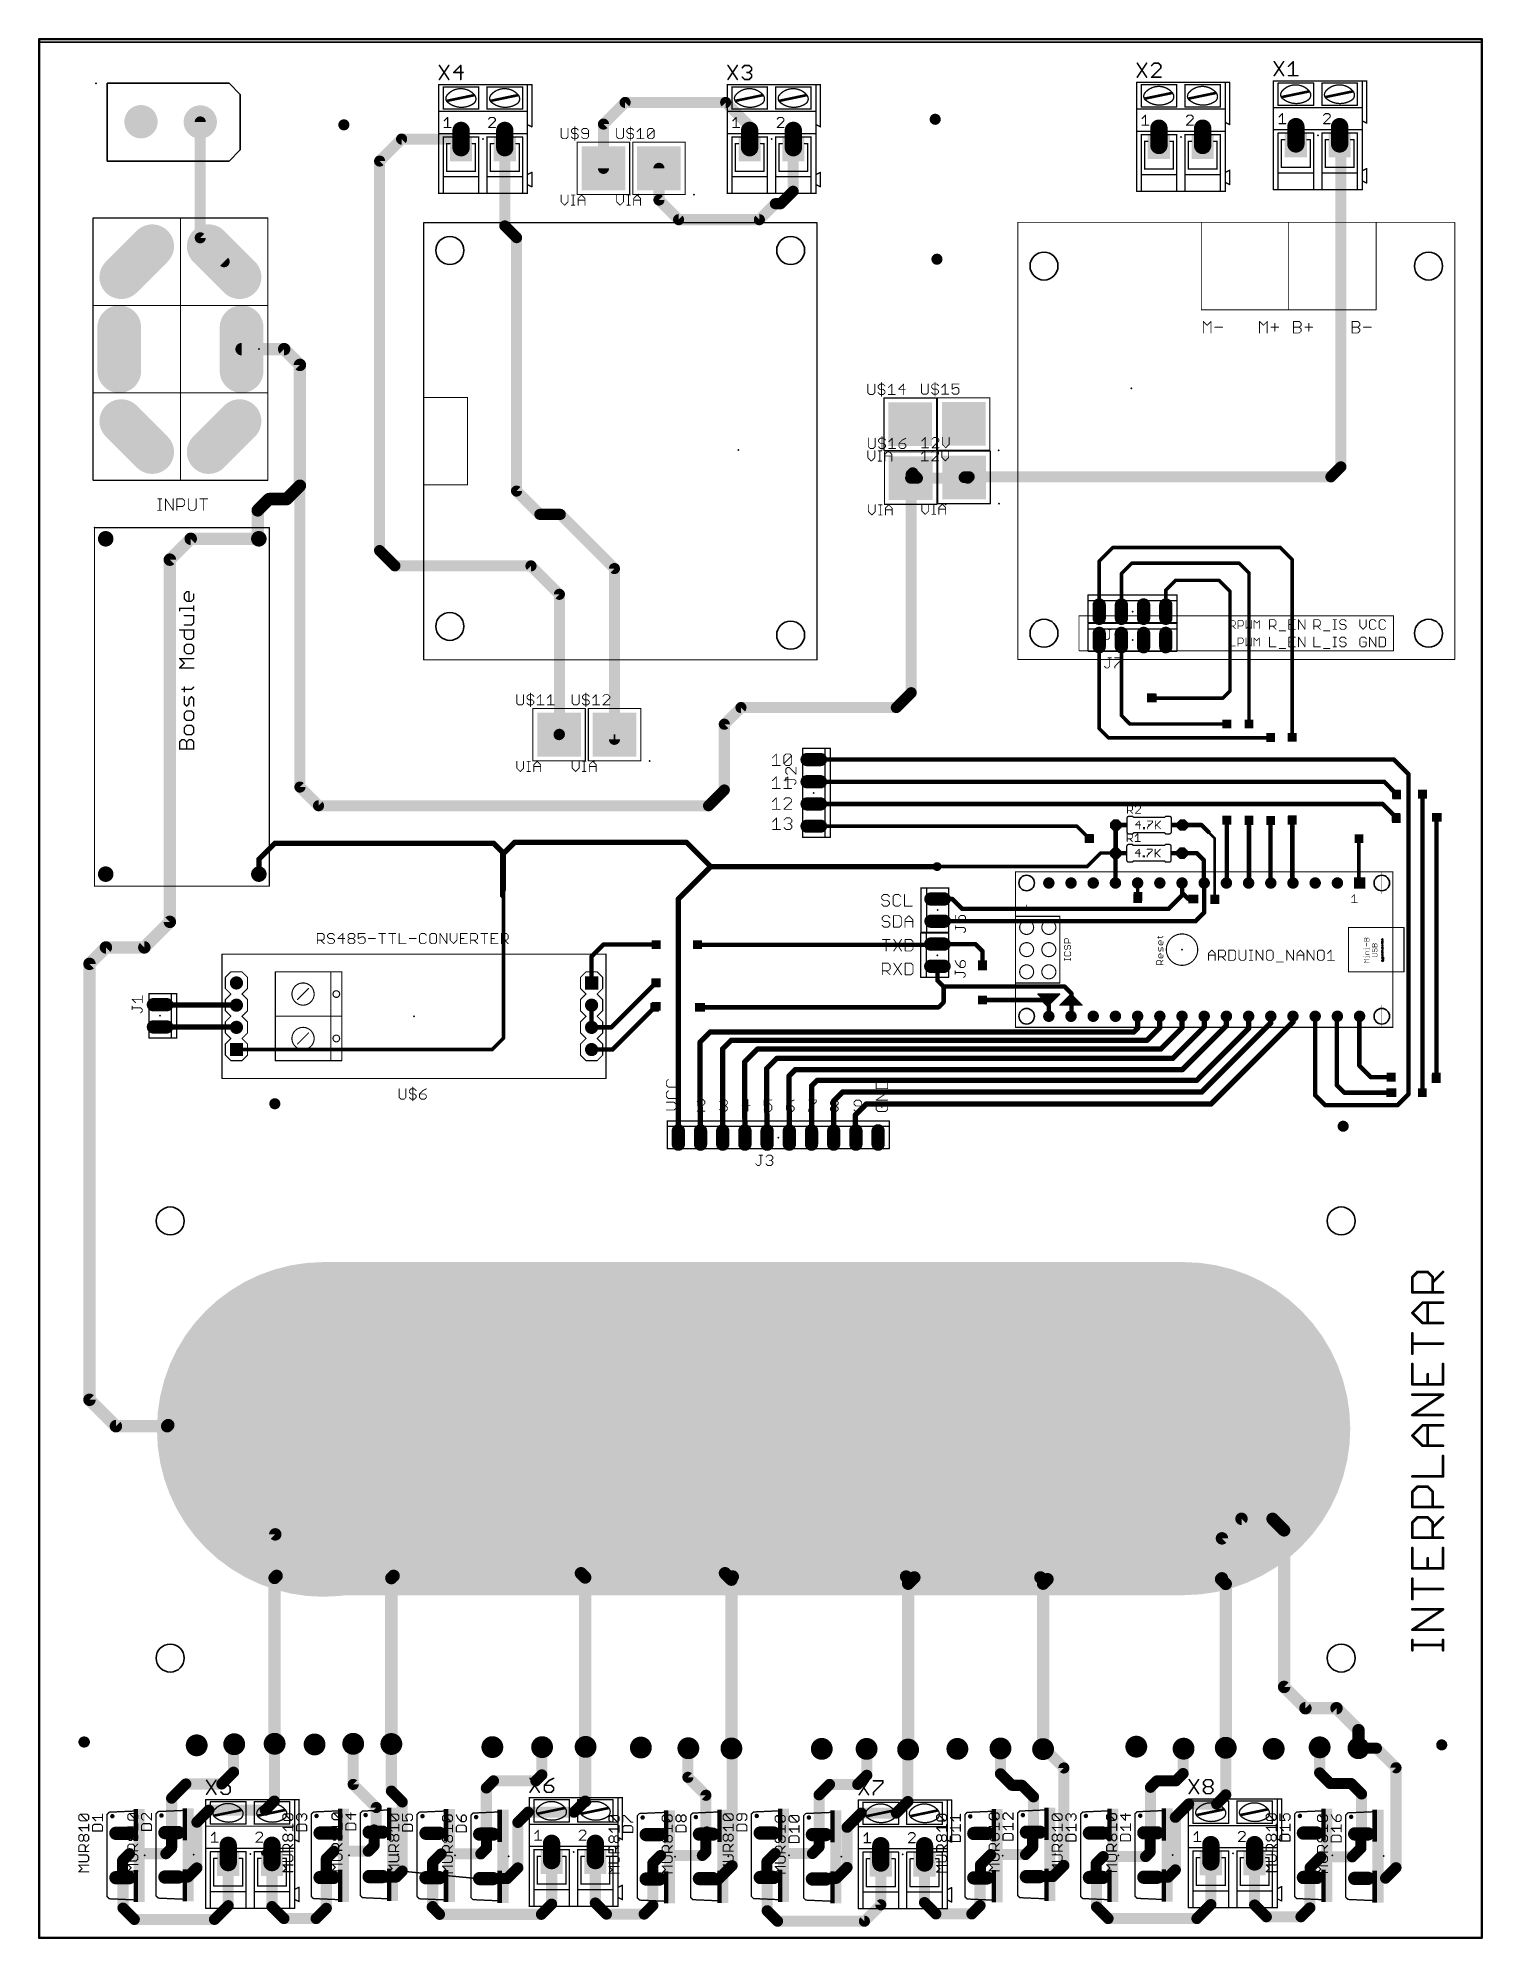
# Model space of a CAD drawing. Extents: x 0 to 165, y 0 to 217.
import ezdxf

# ---------------------------------------------------------------- set-up
doc = ezdxf.new("R2010")
doc.units = 0
for name, color, linetype in [('16', 175, 'CONTINUOUS'), ('17', 82, 'CONTINUOUS'), ('18', 82, 'CONTINUOUS'), ('19', 53, 'CONTINUOUS'), ('20', 7, 'CONTINUOUS'), ('21', 253, 'CONTINUOUS'), ('23', 7, 'CONTINUOUS'), ('25', 253, 'CONTINUOUS'), ('27', 253, 'CONTINUOUS'), ('51', 253, 'CONTINUOUS')]:
    doc.layers.add(name, color=color, linetype=linetype)

# ---------------------------------------------------------------- blocks, each defined once
blk = doc.blocks.new('SQUAREP')
blk.add_solid([(-0.5, -0.5), (0.5, -0.5), (-0.5, 0.5), (0.5, 0.5)])
blk = doc.blocks.new('ROUNDP')
at = {"const_width": 0.5}
blk.add_lwpolyline([(0, -0.25, 1), (0, 0.25, 1), (0, -0.25)], format="xyb", dxfattribs=at)
blk = doc.blocks.new('RECT')
blk.add_solid([(-0.5, -0.5), (0.5, -0.5), (-0.5, 0.5), (0.5, 0.5)])
blk = doc.blocks.new('LONGP100')
at = {"const_width": 1}
blk.add_lwpolyline([(-0.5, 0), (0.5, 0)], dxfattribs=at)
at = {"const_width": 0.5}
for points in [[(-0.5, 0.25, 1), (-0.5, -0.25)], [(0.5, -0.25, 1), (0.5, 0.25)]]:
    blk.add_lwpolyline(points, format="xyb", dxfattribs=at)
blk = doc.blocks.new('OCTAGONP')
at = {"const_width": 0.5}
blk.add_lwpolyline([(-0.25, -0.1036), (-0.25, 0.1036), (-0.1036, 0.25), (0.1036, 0.25), (0.25, 0.1036), (0.25, -0.1036), (0.1036, -0.25), (-0.1036, -0.25), (-0.25, -0.1036), (-0.25, 0.1036)], dxfattribs=at)
blk = doc.blocks.new('ROUNDV')
at = {"const_width": 0.5}
blk.add_lwpolyline([(0, -0.25, 1), (0, 0.25, 1), (0, -0.25)], format="xyb", dxfattribs=at)
blk = doc.blocks.new('SQUAREV')
blk.add_solid([(-0.5, -0.5), (0.5, -0.5), (-0.5, 0.5), (0.5, 0.5)])

msp = doc.modelspace()

# ---------------------------------------------------------------- linework, layer by layer
at = {"layer": '16'}
for points, const_width in [([(0, 217.17), (165.1, 217.17)], 0.254), ([(0, 0), (0, 217.17)], 0.254), ([(165.1, 217.17), (165.1, 0)], 0.254), ([(64.58, 207.455), (67.056, 209.931)], 1.27), ([(67.056, 209.931), (78.5622, 209.931)], 1.27), ([(78.5622, 209.931), (81.5086, 206.9846)], 1.27), ([(18.4404, 207.6958), (18.4404, 194.4426)], 1.27), ([(64.58, 202.39), (64.58, 207.455)], 1.27), ([(81.5086, 205.9432), (81.3054, 205.74)], 1.27), ([(81.5086, 206.9846), (81.5086, 205.9432)], 1.27), ([(148.971, 206.0194), (148.8186, 206.1718)], 1.27), ([(148.971, 168.2496), (148.971, 206.0194)], 1.27), ([(41.4782, 205.74), (38.9636, 203.2254)], 1.27), ([(48.2854, 205.74), (41.4782, 205.74)], 1.27), ([(53.2892, 205.74), (53.2892, 195.8086)], 1.27), ([(86.2838, 205.7146), (86.3092, 205.74)], 1.27), ([(86.2838, 199.771), (86.2838, 205.7146)], 1.27), ([(38.9636, 203.2254), (38.9636, 158.6738)], 1.27), ([(70.93, 202.39), (70.93, 198.7672)], 1.27), ([(84.8614, 198.3486), (86.2838, 199.771)], 1.27), ([(70.93, 198.7672), (73.1774, 196.5198)], 1.27), ([(82.423, 196.5198), (84.2518, 198.3486)], 1.27), ([(84.2518, 198.3486), (84.8614, 198.3486)], 1.27), ([(53.2892, 195.8086), (54.6354, 194.4624)], 1.27), ([(73.1774, 196.5198), (82.423, 196.5198)], 1.27), ([(18.4404, 194.4426), (21.1714, 191.7116)], 1.27), ([(54.6354, 194.4624), (54.6354, 165.481)], 1.27), ([(23.1714, 181.7116), (28.0416, 181.7116)], 1.4224), ([(28.0416, 181.7116), (29.845, 179.9082)], 1.4224), ([(29.845, 179.9082), (29.845, 166.0906)], 1.4224), ([(99.7336, 166.957), (100.5078, 166.957)], 1.27), ([(99.7966, 167.386), (99.9744, 167.5638)], 1.27), ([(99.7966, 142.4178), (99.7966, 167.386)], 1.27), ([(99.9744, 167.5638), (99.9744, 167.4904)], 1.27), ([(99.9744, 167.4904), (100.5078, 166.957)], 1.27), ([(100.5078, 166.957), (106.2764, 166.957)], 1.27), ([(105.9284, 167.1066), (105.855, 167.0332)], 1.27), ([(106.426, 167.1066), (105.9284, 167.1066)], 1.27), ([(106.2764, 166.957), (106.426, 167.1066)], 1.27), ([(106.426, 167.1066), (147.828, 167.1066)], 1.27), ([(147.828, 167.1066), (148.971, 168.2496)], 1.27), ([(26.3144, 164.5666), (25.019, 163.2712)], 1.4224), ([(28.321, 164.5666), (26.3144, 164.5666)], 1.4224), ([(29.845, 166.0906), (28.321, 164.5666)], 1.4224), ([(29.845, 166.0906), (29.845, 131.6228)], 1.27), ([(54.6354, 165.481), (57.3024, 162.814)], 1.27), ([(25.019, 163.2712), (25.019, 160.147)], 1.4224), ([(57.3024, 162.814), (59.6392, 162.814)], 1.27), ([(59.6392, 162.814), (65.8368, 156.6164)], 1.27), ([(17.3482, 160.02), (14.9606, 157.6324)], 1.4224), ([(25.146, 160.02), (17.3482, 160.02)], 1.4224), ([(25.019, 160.147), (25.146, 160.02)], 1.4224), ([(38.9636, 158.6738), (40.7162, 156.9212)], 1.27), ([(121.3104, 157.4546), (122.8852, 159.0294)], 0.4064), ([(122.8852, 159.0294), (142.0114, 159.0294)], 0.4064), ([(142.0114, 159.0294), (143.383, 157.6578)], 0.4064), ([(14.9606, 157.6324), (14.9606, 116.205)], 1.4224), ([(40.7162, 156.9212), (56.2864, 156.9212)], 1.27), ([(56.2864, 156.9212), (59.5376, 153.67)], 1.27), ([(65.8368, 156.6164), (65.8368, 137.0838)], 1.27), ([(121.3104, 151.6888), (121.3104, 157.4546)], 0.4064), ([(123.8504, 156.0322), (125.0442, 157.226)], 0.4064), ([(125.0442, 157.226), (137.3378, 157.226)], 0.4064), ([(137.3378, 157.226), (138.4554, 156.1084)], 0.4064), ([(143.383, 157.6578), (143.383, 137.3124)], 0.4064), ([(123.8504, 151.6888), (123.8504, 156.0322)], 0.4064), ([(128.9304, 154.1526), (130.048, 155.2702)], 0.4064), ([(130.048, 155.2702), (135.001, 155.2702)], 0.4064), ([(135.001, 155.2702), (136.271, 154.0002)], 0.4064), ([(138.4554, 156.1084), (138.4554, 138.8364)], 0.4064), ([(59.5376, 153.67), (59.5376, 137.6576)], 1.27), ([(128.9304, 151.6888), (128.9304, 154.1526)], 0.4064), ([(136.271, 154.0002), (136.271, 142.621)], 0.4064), ([(121.3104, 148.4376), (121.3104, 138.3284)], 0.4064), ([(123.8504, 148.4376), (123.8504, 139.8016)], 0.4064), ([(78.4098, 138.811), (80.3148, 140.716)], 1.27), ([(80.3148, 140.716), (98.0948, 140.716)], 1.27), ([(98.0948, 140.716), (99.7966, 142.4178)], 1.27), ([(127.4064, 141.7828), (127.381, 141.8082)], 0.4064), ([(135.4328, 141.7828), (127.4064, 141.7828)], 0.4064), ([(136.271, 142.621), (135.4328, 141.7828)], 0.4064), ([(78.4098, 131.2926), (78.4098, 138.811)], 1.27), ([(123.8504, 139.8016), (124.8156, 138.8364)], 0.4064), ([(59.5376, 137.6576), (59.5, 137.62)], 1.27), ([(121.3104, 138.3284), (122.3772, 137.2616)], 0.4064), ([(122.3772, 137.2616), (140.8684, 137.2616)], 0.4064), ([(124.8156, 138.8364), (135.9154, 138.8364)], 0.4064), ([(140.8684, 137.2616), (140.9192, 137.3124)], 0.4064), ([(88.646, 134.7724), (155.0162, 134.7724)], 0.508), ([(155.0162, 134.7724), (156.6926, 133.096)], 0.508), ([(156.6926, 133.096), (156.6926, 96.4946)], 0.508), ([(29.845, 131.6228), (31.9786, 129.4892)], 1.27), ([(76.6064, 129.4892), (78.4098, 131.2926)], 1.27), ([(88.646, 132.2324), (153.924, 132.2324)], 0.508), ([(153.924, 132.2324), (155.321, 130.8354)], 0.508), ([(158.2928, 130.81), (158.2928, 96.6724)], 0.508), ([(31.9786, 129.4892), (76.6064, 129.4892)], 1.27), ([(88.646, 129.6924), (153.7462, 129.6924)], 0.508), ([(153.7462, 129.6924), (155.2702, 128.1684)], 0.508), ([(159.893, 128.1684), (159.893, 98.4504)], 0.508), ([(88.646, 127.1524), (118.745, 127.1524)], 0.4064), ([(118.745, 127.1524), (120.142, 125.7554)], 0.4064), ([(123.19, 127.254), (123.2154, 127.2794)], 0.508), ([(123.19, 124.0536), (123.19, 127.254)], 0.508), ([(130.8354, 127.2794), (133.0198, 127.2794)], 0.508), ([(133.0198, 127.2794), (133.8072, 126.492)], 0.508), ([(133.8072, 126.492), (133.8072, 126.4666)], 0.3048), ([(133.8072, 126.4666), (134.5184, 125.7554)], 0.3048), ([(135.9154, 127.8128), (135.9154, 120.7008)], 0.508), ([(138.4554, 127.7874), (138.4554, 120.7008)], 0.508), ([(140.9192, 127.7874), (140.9192, 120.6754)], 0.508), ([(143.4084, 127.889), (143.4084, 120.7262)], 0.508), ([(25.146, 123.3678), (26.9748, 125.1966)], 0.6096), ([(26.9748, 125.1966), (52.0192, 125.1966)], 0.6096), ([(52.0192, 125.1966), (53.0352, 124.1806)], 0.6096), ([(53.0352, 124.1806), (53.0352, 120.015)], 0.6096), ([(53.1368, 124.0282), (54.4068, 125.2982)], 0.6096), ([(53.1368, 119.9134), (53.1368, 124.0282)], 0.6096), ([(54.4068, 125.2982), (74.0918, 125.2982)], 0.6096), ([(74.0918, 125.2982), (76.8604, 122.5296)], 0.6096), ([(119.9388, 122.5296), (121.4882, 124.079)], 0.4064), ([(121.4882, 124.079), (123.1646, 124.079)], 0.4064), ([(123.1646, 124.0282), (123.19, 124.0536)], 0.508), ([(123.1646, 120.65), (123.1646, 124.0282)], 0.508), ([(123.1646, 124.079), (123.19, 124.0536)], 0.4064), ([(130.81, 124.0536), (132.4864, 124.0536)], 0.508), ([(132.4864, 124.0536), (133.2738, 123.2662)], 0.508), ([(134.5184, 125.7554), (134.5184, 118.8212)], 0.3048), ([(151.0284, 125.73), (151.0284, 120.7262)], 0.4064), ([(25.146, 121.666), (25.146, 123.3678)], 0.6096), ([(73.1482, 118.8174), (76.8604, 122.5296)], 0.6096), ([(76.8604, 122.5296), (102.743, 122.5296)], 0.6096), ([(102.743, 122.5296), (119.9388, 122.5296)], 0.4064), ([(133.2738, 123.2662), (133.2738, 120.7008)], 0.508), ([(53.0352, 120.015), (53.0352, 119.2276)], 0.6096), ([(53.1368, 119.9134), (53.0352, 120.015)], 0.4064), ([(53.1368, 102.8954), (53.1368, 119.9134)], 0.4064), ([(125.7046, 118.872), (125.7046, 120.65)], 0.4064), ([(130.81, 120.6246), (130.7846, 120.65)], 0.508), ([(130.81, 119.5324), (130.81, 120.6246)], 0.508), ([(130.81, 119.253), (130.81, 119.5324)], 0.508), ([(131.5212, 118.8212), (130.81, 119.5324)], 0.508), ([(133.2738, 120.7008), (133.3246, 120.65)], 0.508), ([(133.3246, 117.2718), (133.3246, 120.65)], 0.508), ([(135.9154, 120.7008), (135.8646, 120.65)], 0.508), ([(138.4554, 120.7008), (138.4046, 120.65)], 0.508), ([(140.9192, 120.6754), (140.9446, 120.65)], 0.508), ([(143.4084, 120.7262), (143.4846, 120.65)], 0.508), ([(151.0284, 120.7262), (151.1046, 120.65)], 0.4064), ([(73.1482, 91.5416), (73.1482, 118.8174)], 0.6096), ([(102.8192, 118.8212), (104.4956, 118.8212)], 0.508), ([(104.4956, 118.8212), (105.6132, 117.7036)], 0.508), ([(105.6132, 117.7036), (129.2606, 117.7036)], 0.508), ([(129.2606, 117.7036), (130.81, 119.253)], 0.508), ([(132.1308, 118.8212), (131.5212, 118.8212)], 0.508), ([(132.334, 116.2812), (133.3246, 117.2718)], 0.508), ([(14.9606, 116.205), (12.0396, 113.284)], 1.4224), ([(102.8192, 116.2812), (132.334, 116.2812)], 0.508), ([(7.6454, 113.284), (5.7658, 111.4044)], 1.4224), ([(12.0396, 113.284), (7.6454, 113.284)], 1.4224), ([(63.2206, 112.2426), (64.5922, 113.6142)], 0.508), ([(64.5922, 113.6142), (70.5612, 113.6142)], 0.508), ([(70.5612, 113.6142), (70.5866, 113.5888)], 0.508), ([(75.311, 113.5888), (102.7176, 113.5888)], 0.508), ([(102.7176, 113.5888), (102.7938, 113.665)], 0.508), ([(102.7938, 113.665), (107.1372, 113.665)], 0.508), ([(107.1372, 113.665), (107.95, 112.8522)], 0.508), ([(107.95, 112.8522), (107.95, 111.3028)], 0.508), ([(5.7658, 111.4044), (5.7658, 61.5442)], 1.4224), ([(63.2206, 109.22), (63.2206, 112.2426)], 0.508), ([(102.7938, 111.125), (102.7938, 109.4994)], 0.508), ([(65.4812, 104.14), (70.5612, 109.22)], 0.508), ([(102.7938, 109.4994), (103.4796, 108.8136)], 0.508), ([(103.4796, 108.8136), (117.3226, 108.8136)], 0.508), ([(103.505, 108.7882), (103.4796, 108.8136)], 0.508), ([(103.505, 107.0102), (103.505, 108.7882)], 0.508), ([(117.3226, 108.8136), (118.1354, 108.0008)], 0.508), ([(13.8938, 106.68), (13.843, 106.7308)], 0.6096), ([(22.5806, 106.68), (13.8938, 106.68)], 0.6096), ([(63.2206, 106.68), (63.2206, 104.14)], 0.508), ([(65.6082, 101.6), (70.4342, 106.426)], 0.508), ([(75.565, 106.426), (102.9208, 106.426)], 0.508), ([(102.9208, 106.426), (103.505, 107.0102)], 0.508), ([(107.95, 107.2642), (114.9096, 107.2642)], 0.508), ([(114.9096, 107.2642), (115.5446, 106.6292)], 0.508), ([(115.5446, 106.6292), (115.5446, 105.41)], 0.508), ([(118.1354, 108.0008), (118.1354, 105.4608)], 0.508), ([(13.843, 104.1908), (22.5298, 104.1908)], 0.6096), ([(22.5298, 104.1908), (22.5806, 104.14)], 0.6096), ([(63.2206, 104.14), (65.4812, 104.14)], 0.508), ([(118.1354, 105.4608), (118.0846, 105.41)], 0.508), ([(125.7046, 105.41), (125.7046, 104.0384)], 0.6096), ([(128.2446, 104.1146), (126.7968, 102.6668)], 0.6096), ([(128.2446, 105.41), (128.2446, 104.1146)], 0.6096), ([(130.7846, 104.0892), (128.3462, 101.6508)], 0.6096), ([(133.3246, 104.1908), (129.7178, 100.584)], 0.6096), ([(130.7846, 105.41), (130.7846, 104.0892)], 0.6096), ([(135.8646, 104.3432), (130.8354, 99.314)], 0.6096), ([(140.9446, 104.648), (133.0452, 96.7486)], 0.6096), ([(133.3246, 105.41), (133.3246, 104.1908)], 0.6096), ([(143.4846, 104.7496), (134.112, 95.377)], 0.6096), ([(135.8646, 105.41), (135.8646, 104.3432)], 0.6096), ([(138.4046, 105.41), (138.4046, 104.013)], 0.6096), ([(140.9446, 105.41), (140.9446, 104.648)], 0.6096), ([(143.4846, 105.41), (143.4846, 104.7496)], 0.6096), ([(146.0246, 96.3676), (146.0246, 105.41)], 0.508), ([(148.5138, 105.3592), (148.5646, 105.41)], 0.508), ([(148.5138, 97.5106), (148.5138, 105.3592)], 0.508), ([(151.0792, 105.3846), (151.1046, 105.41)], 0.508), ([(151.0792, 99.7458), (151.0792, 105.3846)], 0.508), ([(51.8414, 101.6), (53.1368, 102.8954)], 0.4064), ([(76.7842, 103.6066), (75.6412, 102.4636)], 0.6096), ([(75.6412, 102.4636), (75.6412, 95.4824)], 0.6096), ([(125.2728, 103.6066), (76.7842, 103.6066)], 0.6096), ([(79.1972, 102.6668), (78.2066, 101.6762)], 0.6096), ([(126.7968, 102.6668), (79.1972, 102.6668)], 0.6096), ([(125.7046, 104.0384), (125.2728, 103.6066)], 0.6096), ([(138.4046, 104.013), (132.461, 98.0694)], 0.6096), ([(22.5806, 101.6), (51.8414, 101.6)], 0.4064), ([(63.2206, 101.6), (65.6082, 101.6)], 0.508), ([(78.2066, 101.6762), (78.2066, 95.5078)], 0.6096), ([(82.1944, 101.6508), (80.7466, 100.203)], 0.6096), ([(80.7466, 100.203), (80.7466, 95.5078)], 0.6096), ([(128.3462, 101.6508), (82.1944, 101.6508)], 0.6096), ([(84.4042, 100.584), (83.2612, 99.441)], 0.6096), ([(129.7178, 100.584), (84.4042, 100.584)], 0.6096), ([(83.2612, 99.441), (83.2612, 95.4824)], 0.6096), ([(86.5378, 99.314), (85.8266, 98.6028)], 0.6096), ([(85.8266, 98.6028), (85.8266, 95.5078)], 0.6096), ([(130.8354, 99.314), (86.5378, 99.314)], 0.6096), ([(89.027, 98.0694), (88.392, 97.4344)], 0.6096), ([(132.461, 98.0694), (89.027, 98.0694)], 0.6096), ([(152.3746, 98.4504), (151.0792, 99.7458)], 0.508), ([(154.7114, 98.4504), (152.3746, 98.4504)], 0.508), ([(75.6412, 95.4824), (75.6882, 91.5416)], 0.6096), ([(78.2066, 95.5078), (78.2282, 91.5416)], 0.6096), ([(80.7466, 95.5078), (80.7682, 91.5416)], 0.6096), ([(83.2612, 95.4824), (83.3082, 91.5416)], 0.6096), ([(85.8266, 95.5078), (85.8482, 91.5416)], 0.6096), ([(88.392, 95.5332), (88.3882, 91.5416)], 0.6096), ([(88.392, 97.4344), (88.392, 95.5332)], 0.6096), ([(91.948, 96.7486), (90.9066, 95.7072)], 0.6096), ([(90.9066, 95.7072), (90.9066, 91.5632)], 0.6096), ([(133.0452, 96.7486), (91.948, 96.7486)], 0.6096), ([(94.6658, 95.377), (93.3958, 94.107)], 0.6096), ([(134.112, 95.377), (94.6658, 95.377)], 0.6096), ([(147.1422, 95.25), (146.0246, 96.3676)], 0.508), ([(149.352, 96.6724), (148.5138, 97.5106)], 0.508), ([(154.813, 96.6724), (149.352, 96.6724)], 0.508), ([(156.6926, 96.4946), (155.448, 95.25)], 0.508), ([(93.3958, 94.107), (93.3958, 91.614)], 0.6096), ([(147.1422, 95.25), (155.448, 95.25)], 0.508), ([(73.0974, 91.5924), (73.1482, 91.5416)], 0.6096), ([(90.9066, 91.5632), (90.9282, 91.5416)], 0.6096), ([(93.3958, 91.614), (93.4682, 91.5416)], 0.6096), ([(130.9878, 58.2422), (32.5374, 58.2422)], 38.1), ([(32.5374, 58.2422), (32.5374, 58.0644)], 38.1), ([(5.7658, 61.5442), (8.7884, 58.5216)], 1.4224), ([(8.7884, 58.5216), (14.6558, 58.5216)], 1.4224), ([(14.6558, 58.5216), (14.7828, 58.6486)], 1.4224), ([(27.0256, 46.1518), (14.6558, 58.5216)], 1.4224), ([(137.5918, 47.9298), (135.3566, 45.6946)], 1.4224), ([(141.1478, 47.9298), (137.5918, 47.9298)], 1.4224), ([(142.4686, 46.609), (141.1478, 47.9298)], 1.4224), ([(27.0256, 41.2496), (27.0256, 46.1518)], 1.4224), ([(135.3566, 45.6946), (135.3566, 41.1226)], 1.4224), ([(142.4686, 28.702), (142.4686, 46.609)], 1.4224), ([(26.9494, 41.1734), (27.0256, 41.2496)], 1.4224), ([(26.9494, 22.1996), (26.9494, 41.1734)], 1.4224), ([(27.178, 41.402), (27.0256, 41.2496)], 1.4224), ([(40.5638, 41.402), (27.178, 41.402)], 1.4224), ([(40.3098, 41.148), (40.5638, 41.402)], 1.4224), ([(40.3098, 22.1742), (40.3098, 41.148)], 1.4224), ([(62.484, 41.2242), (62.0014, 41.7068)], 1.4224), ([(62.0014, 41.7068), (78.486, 41.7068)], 1.4224), ([(62.484, 15.6464), (62.484, 41.2242)], 1.4224), ([(78.486, 41.7068), (79.121, 41.0718)], 1.4224), ([(79.375, 41.3258), (79.121, 41.0718)], 1.4224), ([(79.121, 41.0718), (79.2226, 40.9702)], 1.4224), ([(79.2226, 40.9702), (79.2226, 21.6662)], 1.4224), ([(99.2124, 41.3258), (79.375, 41.3258)], 1.4224), ([(99.441, 41.0972), (99.2124, 41.3258)], 1.4224), ([(100.1522, 41.2242), (99.441, 40.513)], 1.4224), ([(99.441, 40.513), (99.441, 41.0972)], 1.4224), ([(114.5794, 41.2242), (100.1522, 41.2242)], 1.4224), ([(114.8842, 40.9194), (114.5794, 41.2242)], 1.4224), ([(115.3922, 41.021), (114.8842, 40.513)], 1.4224), ([(114.8842, 40.513), (114.8842, 40.9194)], 1.4224), ([(135.255, 41.021), (115.3922, 41.021)], 1.4224), ([(135.3566, 41.1226), (135.255, 41.021)], 1.4224), ([(135.7884, 40.4876), (135.255, 41.021)], 1.4224), ([(99.441, 21.5392), (99.441, 40.513)], 1.4224), ([(114.8842, 21.59), (114.8842, 40.513)], 1.4224), ([(135.7884, 21.7424), (135.7884, 40.4876)], 1.4224), ([(144.907, 26.2636), (142.4686, 28.702)], 1.4224), ([(148.463, 26.2636), (144.907, 26.2636)], 1.4224), ([(150.9776, 23.749), (148.463, 26.2636)], 1.4224), ([(150.9776, 21.6916), (150.9776, 23.749)], 1.4224), ([(22.2504, 22.0726), (22.3266, 22.1488)], 1.27), ([(22.2504, 18.9484), (22.2504, 22.0726)], 1.27), ([(22.352, 22.1234), (22.3266, 22.1488)], 0.6096), ([(26.924, 22.1742), (26.9494, 22.1996)], 1.27), ([(26.924, 15.6464), (26.924, 22.1742)], 1.27), ([(35.941, 22.1996), (35.941, 17.5514)], 1.27), ([(40.3098, 22.1742), (40.3098, 16.7894)], 1.27), ([(57.531, 21.7932), (57.5564, 21.8186)], 1.27), ([(57.531, 18.6436), (57.531, 21.7932)], 1.27), ([(62.484, 21.7932), (62.5348, 21.844)], 1.27), ([(62.484, 15.6464), (62.484, 21.7932)], 1.27), ([(74.295, 21.4122), (74.2442, 21.3614)], 1.27), ([(74.2442, 21.3614), (74.2442, 18.3642)], 1.27), ([(74.295, 21.6916), (74.295, 21.4122)], 1.27), ([(79.2226, 21.6662), (79.248, 21.6662)], 1.27), ([(79.248, 21.6662), (79.2988, 21.6154)], 1.27), ([(79.2988, 21.6154), (79.2988, 8.255)], 1.27), ([(94.7166, 21.59), (94.6912, 21.6154)], 1.27), ([(94.7166, 18.5928), (94.7166, 21.59)], 1.27), ([(99.4156, 21.5138), (99.441, 21.5392)], 1.27), ([(99.4156, 15.5956), (99.4156, 21.5138)], 1.27), ([(110.0074, 21.6662), (110.0074, 18.7706)], 1.27), ([(114.8842, 21.59), (115.1128, 21.59)], 1.27), ([(115.1128, 21.59), (117.2718, 19.431)], 1.27), ([(130.9116, 21.59), (130.9624, 21.6408)], 1.27), ([(130.9116, 18.796), (130.9116, 21.59)], 1.27), ([(135.7884, 16.3576), (135.7884, 21.7424)], 1.27), ([(146.5326, 21.7932), (146.5326, 18.8722)], 1.27), ([(150.9776, 21.6916), (153.035, 21.6916)], 1.27), ([(153.035, 21.6916), (155.2702, 19.4564)], 1.27), ([(20.9042, 17.6022), (22.2504, 18.9484)], 1.27), ([(117.2718, 19.431), (117.2718, 8.2804)], 1.27), ([(155.2702, 19.4564), (155.2702, 8.0264)], 1.27), ([(15.1638, 15.9766), (16.7894, 17.6022)], 1.27), ([(16.7894, 17.6022), (20.9042, 17.6022)], 1.27), ([(35.941, 17.5514), (38.5826, 14.9098)], 1.27), ([(40.3098, 16.7894), (41.5544, 15.5448)], 1.27), ([(51.181, 17.145), (51.9938, 17.9578)], 1.27), ([(51.181, 11.8618), (51.181, 17.145)], 1.27), ([(51.9938, 17.9578), (56.8452, 17.9578)], 1.27), ([(56.8452, 17.9578), (57.531, 18.6436)], 1.27), ([(74.2442, 18.3642), (76.3016, 16.3068)], 1.27), ([(89.2556, 16.3576), (90.4494, 17.5514)], 1.27), ([(90.4494, 17.5514), (93.6752, 17.5514)], 1.27), ([(93.6752, 17.5514), (94.7166, 18.5928)], 1.27), ([(110.0074, 18.7706), (111.3282, 17.4498)], 1.27), ([(111.3282, 17.4498), (112.4712, 17.4498)], 1.27), ([(112.4712, 17.4498), (113.792, 16.129)], 1.27), ([(127.1778, 17.2212), (127.9144, 17.9578)], 1.27), ([(127.1778, 12.0142), (127.1778, 17.2212)], 1.27), ([(127.9144, 17.9578), (130.0734, 17.9578)], 1.27), ([(130.0734, 17.9578), (130.9116, 18.796)], 1.27), ([(146.5326, 18.8722), (147.7518, 17.653)], 1.27), ([(147.7518, 17.653), (150.1394, 17.653)], 1.27), ([(150.1394, 17.653), (151.3332, 16.4592)], 1.27), ([(15.1638, 12.0396), (15.1638, 15.9766)], 1.27), ([(18.0594, 13.2334), (19.431, 14.605)], 1.27), ([(19.431, 14.605), (25.8826, 14.605)], 1.27), ([(25.8826, 14.605), (26.924, 15.6464)], 1.27), ([(38.5826, 14.9098), (38.5826, 12.1412)], 1.27), ([(41.5544, 15.5448), (41.5544, 7.6454)], 1.27), ([(61.214, 14.3764), (62.484, 15.6464)], 1.27), ([(76.3016, 16.3068), (76.3016, 11.8872)], 1.27), ([(89.2556, 11.811), (89.2556, 16.3576)], 1.27), ([(98.0948, 14.2748), (99.4156, 15.5956)], 1.27), ([(113.792, 16.129), (113.792, 12.1412)], 1.27), ([(130.0226, 13.7922), (131.5466, 15.3162)], 1.27), ([(131.5466, 15.3162), (134.747, 15.3162)], 1.27), ([(134.747, 15.3162), (135.7884, 16.3576)], 1.27), ([(151.3332, 16.4592), (151.3332, 11.9126)], 1.27), ([(18.0594, 8.001), (18.0594, 13.2334)], 1.27), ([(54.7878, 13.208), (55.9562, 14.3764)], 1.27), ([(54.7878, 8.001), (54.7878, 13.208)], 1.27), ([(55.9562, 14.3764), (61.214, 14.3764)], 1.27), ([(92.456, 12.6492), (94.0816, 14.2748)], 1.27), ([(92.456, 8.0518), (92.456, 12.6492)], 1.27), ([(94.0816, 14.2748), (98.0948, 14.2748)], 1.27), ([(130.0226, 7.7724), (130.0226, 13.7922)], 1.27), ([(14.5034, 9.6266), (15.1638, 10.287)], 1.27), ([(15.1638, 10.287), (15.1638, 12.0396)], 1.27), ([(38.3286, 10.5664), (37.6682, 9.906)], 1.27), ([(38.5318, 12.1412), (38.3286, 12.3444)], 1.27), ([(38.3286, 12.3444), (38.3286, 10.5664)], 1.27), ([(38.5826, 12.1412), (38.5318, 12.0904)], 1.27), ([(38.5318, 12.0904), (38.5318, 12.1412)], 1.27), ([(50.546, 9.6012), (51.2064, 10.2616)], 1.27), ([(51.2064, 11.8364), (51.181, 11.8618)], 1.27), ([(51.2064, 10.2616), (51.2064, 11.8364)], 1.27), ([(76.3016, 11.8872), (76.327, 11.8618)], 1.27), ([(76.3016, 11.8364), (76.327, 11.8618)], 1.27), ([(76.3016, 9.8298), (76.3016, 11.8364)], 1.27), ([(76.327, 12.0396), (76.4032, 12.1158)], 1.27), ([(76.327, 11.8618), (76.327, 12.0396)], 1.27), ([(88.4936, 9.652), (89.2556, 10.414)], 1.27), ([(89.2556, 10.414), (89.2556, 11.811)], 1.27), ([(112.8776, 9.525), (113.6904, 10.3378)], 1.27), ([(113.6904, 12.0396), (113.7412, 12.0904)], 1.27), ([(113.6904, 10.3378), (113.6904, 12.0396)], 1.27), ([(113.792, 12.1412), (113.7412, 12.0904)], 1.27), ([(127.127, 11.9634), (127.1778, 12.0142)], 1.27), ([(127.127, 9.8044), (127.127, 11.9634)], 1.27), ([(150.2664, 9.271), (151.257, 10.2616)], 1.27), ([(151.257, 11.8364), (151.3078, 11.8872)], 1.27), ([(151.257, 10.2616), (151.257, 11.8364)], 1.27), ([(151.3332, 11.9126), (151.3078, 11.8872)], 1.27), ([(9.5504, 8.8392), (10.3378, 9.6266)], 1.27), ([(9.5504, 6.8834), (9.5504, 8.8392)], 1.27), ([(10.3378, 9.6266), (14.5034, 9.6266)], 1.27), ([(21.6408, 9.6012), (21.6408, 3.683)], 1.27), ([(25.7048, 9.7028), (25.781, 9.779)], 0.6096), ([(26.6446, 9.6012), (25.7048, 9.7028)], 0.6096), ([(26.6446, 9.6012), (26.6446, 3.5814)], 1.27), ([(33.7058, 9.906), (32.8676, 9.0678)], 1.27), ([(32.8676, 9.0678), (32.8676, 6.9596)], 1.27), ([(37.6682, 9.906), (33.7058, 9.906)], 1.27), ([(45.0342, 8.636), (45.9994, 9.6012)], 1.27), ([(45.0342, 6.8834), (45.0342, 8.636)], 1.27), ([(45.9994, 9.6012), (50.546, 9.6012)], 1.27), ([(58.6486, 9.8298), (58.6486, 3.8608)], 1.27), ([(63.6524, 9.8298), (63.6524, 3.9878)], 1.27), ([(70.231, 8.5344), (71.12, 9.4234)], 1.27), ([(70.231, 6.731), (70.231, 8.5344)], 1.27), ([(71.12, 9.4234), (75.8952, 9.4234)], 1.27), ([(75.8952, 9.4234), (76.3016, 9.8298)], 1.27), ([(79.2988, 8.255), (77.6986, 6.6548)], 1.27), ([(83.2866, 8.7122), (84.2264, 9.652)], 1.27), ([(83.2866, 6.9088), (83.2866, 8.7122)], 1.27), ([(84.2264, 9.652), (88.4936, 9.652)], 1.27), ([(96.3168, 9.5504), (96.3168, 3.7846)], 1.27), ([(101.3206, 9.5504), (101.3206, 4.0386)], 1.27), ([(107.7214, 8.3566), (108.8898, 9.525)], 1.27), ([(107.7214, 6.858), (107.7214, 8.3566)], 1.27), ([(108.8898, 9.525), (112.8776, 9.525)], 1.27), ([(117.2718, 8.2804), (116.0018, 7.0104)], 1.27), ([(120.9548, 8.4836), (121.7676, 9.2964)], 1.27), ([(120.9548, 6.9088), (120.9548, 8.4836)], 1.27), ([(121.7676, 9.2964), (126.619, 9.2964)], 1.27), ([(126.619, 9.2964), (127.127, 9.8044)], 1.27), ([(134.0866, 9.6774), (134.0866, 3.81)], 1.27), ([(139.0904, 9.6774), (139.0904, 3.7592)], 1.27), ([(145.4404, 8.0264), (146.685, 9.271)], 1.27), ([(146.685, 9.271), (150.2664, 9.271)], 1.27), ([(9.6012, 6.8326), (9.5504, 6.8834)], 1.27), ([(9.6012, 3.4036), (9.6012, 6.8326)], 1.27), ([(15.1638, 6.9596), (17.018, 6.9596)], 1.27), ([(17.018, 6.9596), (18.0594, 8.001)], 1.27), ([(32.8676, 6.9596), (32.9184, 6.9088)], 1.27), ([(32.8676, 6.858), (32.9184, 6.9088)], 1.27), ([(32.8676, 3.3782), (32.8676, 6.858)], 1.27), ([(38.5826, 6.9596), (38.5318, 7.0104)], 1.27), ([(40.8686, 6.9596), (38.5826, 6.9596)], 1.27), ([(41.5544, 7.6454), (40.8686, 6.9596)], 1.27), ([(45.0342, 3.5814), (45.0342, 6.8834)], 1.27), ([(51.181, 6.7056), (51.1556, 6.6802)], 1.27), ([(51.181, 6.7818), (53.5686, 6.7818)], 1.27), ([(51.181, 6.7818), (51.181, 6.7056)], 1.27), ([(53.5686, 6.7818), (54.7878, 8.001)], 1.27), ([(70.231, 3.7084), (70.231, 6.731)], 1.27), ([(76.454, 6.6548), (76.327, 6.7818)], 1.27), ([(77.6986, 6.6548), (76.454, 6.6548)], 1.27), ([(83.312, 6.8834), (83.2866, 6.9088)], 1.27), ([(83.312, 3.0988), (83.312, 6.8834)], 1.27), ([(89.2556, 6.731), (90.3732, 6.731)], 1.27), ([(90.3732, 6.731), (90.4494, 6.8072)], 1.27), ([(90.4494, 6.8072), (91.2114, 6.8072)], 1.27), ([(91.2114, 6.8072), (92.456, 8.0518)], 1.27), ([(107.6706, 6.8072), (107.7214, 6.858)], 1.27), ([(107.6706, 3.683), (107.6706, 6.8072)], 1.27), ([(113.7412, 7.0104), (116.0018, 7.0104)], 1.27), ([(121.0056, 6.858), (120.9548, 6.9088)], 1.27), ([(121.0056, 3.5306), (121.0056, 6.858)], 1.27), ([(127.1778, 6.9342), (129.1844, 6.9342)], 1.27), ([(129.1844, 6.9342), (130.0226, 7.7724)], 1.27), ([(145.415, 6.8834), (145.4404, 6.9088)], 1.27), ([(145.415, 3.429), (145.415, 6.8834)], 1.27), ([(145.4404, 6.9088), (145.4404, 8.0264)], 1.27), ([(151.3332, 6.8326), (151.3078, 6.8072)], 1.27), ([(154.0764, 6.8326), (151.3332, 6.8326)], 1.27), ([(155.2702, 8.0264), (154.0764, 6.8326)], 1.27), ([(58.6486, 3.8608), (57.4802, 2.6924)], 1.27), ([(63.6524, 3.9878), (64.9224, 2.7178)], 1.27), ([(96.3168, 3.7846), (94.4372, 1.905)], 1.27), ([(101.3206, 4.0386), (102.616, 2.7432)], 1.27), ([(134.0866, 3.81), (132.4864, 2.2098)], 1.27), ([(139.0904, 3.7592), (140.4366, 2.413)], 1.27), ([(10.8966, 2.1082), (9.6012, 3.4036)], 1.27), ([(20.066, 2.1082), (10.8966, 2.1082)], 1.27), ([(21.6408, 3.683), (20.066, 2.1082)], 1.27), ([(26.6446, 3.5814), (28.0162, 2.2098)], 1.27), ([(28.0162, 2.2098), (31.6992, 2.2098)], 1.27), ([(31.6992, 2.2098), (32.8676, 3.3782)], 1.27), ([(44.9834, 3.5306), (45.0342, 3.5814)], 1.27), ([(45.8216, 2.6924), (44.9834, 3.5306)], 1.27), ([(57.4802, 2.6924), (45.8216, 2.6924)], 1.27), ([(64.9224, 2.7178), (69.2404, 2.7178)], 1.27), ([(69.2404, 2.7178), (70.231, 3.7084)], 1.27), ([(84.5058, 1.905), (83.312, 3.0988)], 1.27), ([(94.4372, 1.905), (84.5058, 1.905)], 1.27), ([(102.616, 2.7432), (106.7308, 2.7432)], 1.27), ([(106.7308, 2.7432), (107.6706, 3.683)], 1.27), ([(122.3264, 2.2098), (121.0056, 3.5306)], 1.27), ([(132.4864, 2.2098), (122.3264, 2.2098)], 1.27), ([(140.4366, 2.413), (144.399, 2.413)], 1.27), ([(144.399, 2.413), (145.415, 3.429)], 1.27), ([(165.1, 0), (0, 0)], 0.254)]:
    msp.add_lwpolyline(points, dxfattribs=dict(at, const_width=const_width))
for points, const_width in [([(0, 217.2335, 1), (0, 217.1065)], 0.127), ([(0.0635, 217.17, 1), (-0.0635, 217.17)], 0.127), ([(165.1635, 217.17, 1), (165.0365, 217.17)], 0.127), ([(165.1, 217.1065, 1), (165.1, 217.2335)], 0.127), ([(67.056, 210.2485, 1), (67.056, 209.6135)], 0.635), ([(67.2805, 209.7065, 1), (66.8315, 210.1555)], 0.635), ([(78.7867, 210.1555, 1), (78.3377, 209.7065)], 0.635), ([(78.5622, 209.6135, 1), (78.5622, 210.2485)], 0.635), ([(18.7579, 207.6958, 1), (18.1229, 207.6958)], 0.635), ([(64.8975, 207.455, 1), (64.2625, 207.455)], 0.635), ([(64.3555, 207.6795, 1), (64.8045, 207.2305)], 0.635), ([(81.8261, 206.9846, 1), (81.1911, 206.9846)], 0.635), ([(81.2841, 206.7601, 1), (81.7331, 207.2091)], 0.635), ([(81.7331, 205.7187, 1), (81.2841, 206.1677)], 0.635), ([(149.0431, 206.3963, 1), (148.5941, 205.9473)], 0.635), ([(149.2885, 206.0194, 1), (148.6535, 206.0194)], 0.635), ([(148.7465, 205.7949, 1), (149.1955, 206.2439)], 0.635), ([(41.4782, 206.0575, 1), (41.4782, 205.4225)], 0.635), ([(41.7027, 205.5155, 1), (41.2537, 205.9645)], 0.635), ([(48.2854, 205.4225, 1), (48.2854, 206.0575)], 0.635), ([(53.6067, 205.74, 1), (52.9717, 205.74)], 0.635), ([(81.0809, 205.9645, 1), (81.5299, 205.5155)], 0.635), ([(81.1911, 205.9432, 1), (81.8261, 205.9432)], 0.635), ([(86.6013, 205.7146, 1), (85.9663, 205.7146)], 0.635), ([(86.0593, 205.9391, 1), (86.5083, 205.4901)], 0.635), ([(86.5337, 205.5155, 1), (86.0847, 205.9645)], 0.635), ([(39.2811, 203.2254, 1), (38.6461, 203.2254)], 0.635), ([(38.7391, 203.4499, 1), (39.1881, 203.0009)], 0.635), ([(64.2625, 202.39, 1), (64.8975, 202.39)], 0.635), ([(71.2475, 202.39, 1), (70.6125, 202.39)], 0.635), ([(85.9663, 199.771, 1), (86.6013, 199.771)], 0.635), ([(86.5083, 199.5465, 1), (86.0593, 199.9955)], 0.635), ([(71.1545, 198.9917, 1), (70.7055, 198.5427)], 0.635), ([(70.6125, 198.7672, 1), (71.2475, 198.7672)], 0.635), ([(84.2518, 198.6661, 1), (84.2518, 198.0311)], 0.635), ([(84.4763, 198.1241, 1), (84.0273, 198.5731)], 0.635), ([(84.6369, 198.5731, 1), (85.0859, 198.1241)], 0.635), ([(84.8614, 198.0311, 1), (84.8614, 198.6661)], 0.635), ([(53.5137, 196.0331, 1), (53.0647, 195.5841)], 0.635), ([(52.9717, 195.8086, 1), (53.6067, 195.8086)], 0.635), ([(73.1774, 196.8373, 1), (73.1774, 196.2023)], 0.635), ([(72.9529, 196.2953, 1), (73.4019, 196.7443)], 0.635), ([(82.1985, 196.7443, 1), (82.6475, 196.2953)], 0.635), ([(82.423, 196.2023, 1), (82.423, 196.8373)], 0.635), ([(18.6649, 194.6671, 1), (18.2159, 194.2181)], 0.635), ([(18.1229, 194.4426, 1), (18.7579, 194.4426)], 0.635), ([(54.9529, 194.4624, 1), (54.3179, 194.4624)], 0.635), ([(54.4109, 194.2379, 1), (54.8599, 194.6869)], 0.635), ([(20.9469, 191.4871, 1), (21.3959, 191.9361)], 0.635), ([(23.1714, 182.0672, 1), (23.1714, 181.356)], 0.7112), ([(28.293, 181.963, 1), (27.7902, 181.4602)], 0.7112), ([(28.0416, 181.356, 1), (28.0416, 182.0672)], 0.7112), ([(30.2006, 179.9082, 1), (29.4894, 179.9082)], 0.7112), ([(29.5936, 179.6568, 1), (30.0964, 180.1596)], 0.7112), ([(99.7336, 167.2745, 1), (99.7336, 166.6395)], 0.635), ([(100.1141, 167.386, 1), (99.4791, 167.386)], 0.635), ([(99.5721, 167.6105, 1), (100.0211, 167.1615)], 0.635), ([(100.2919, 167.5638, 1), (99.6569, 167.5638)], 0.635), ([(100.1989, 167.7149, 1), (99.7499, 167.2659)], 0.635), ([(99.6569, 167.4904, 1), (100.2919, 167.4904)], 0.635), ([(100.1989, 167.3393, 1), (99.7499, 167.7883)], 0.635), ([(100.5078, 167.2745, 1), (100.5078, 166.6395)], 0.635), ([(100.2833, 166.7325, 1), (100.7323, 167.1815)], 0.635), ([(100.5078, 166.6395, 1), (100.5078, 167.2745)], 0.635), ([(105.6305, 167.2577, 1), (106.0795, 166.8087)], 0.635), ([(105.9284, 167.4241, 1), (105.9284, 166.7891)], 0.635), ([(106.1529, 166.8821, 1), (105.7039, 167.3311)], 0.635), ([(106.0519, 167.1815, 1), (106.5009, 166.7325)], 0.635), ([(106.426, 167.4241, 1), (106.426, 166.7891)], 0.635), ([(106.6505, 166.8821, 1), (106.2015, 167.3311)], 0.635), ([(106.2764, 166.6395, 1), (106.2764, 167.2745)], 0.635), ([(106.426, 166.7891, 1), (106.426, 167.4241)], 0.635), ([(147.6035, 167.3311, 1), (148.0525, 166.8821)], 0.635), ([(147.828, 166.7891, 1), (147.828, 167.4241)], 0.635), ([(148.6535, 168.2496, 1), (149.2885, 168.2496)], 0.635), ([(149.1955, 168.0251, 1), (148.7465, 168.4741)], 0.635), ([(26.3144, 164.9222, 1), (26.3144, 164.211)], 0.7112), ([(26.5658, 164.3152, 1), (26.063, 164.818)], 0.7112), ([(28.321, 164.211, 1), (28.321, 164.9222)], 0.7112), ([(29.4894, 166.0906, 1), (30.2006, 166.0906)], 0.7112), ([(30.1625, 166.0906, 1), (29.5275, 166.0906)], 0.635), ([(30.0964, 165.8392, 1), (29.5936, 166.342)], 0.7112), ([(54.8599, 165.7055, 1), (54.4109, 165.2565)], 0.635), ([(54.3179, 165.481, 1), (54.9529, 165.481)], 0.635), ([(25.3746, 163.2712, 1), (24.6634, 163.2712)], 0.7112), ([(24.7676, 163.5226, 1), (25.2704, 163.0198)], 0.7112), ([(28.0696, 164.818, 1), (28.5724, 164.3152)], 0.7112), ([(57.3024, 163.1315, 1), (57.3024, 162.4965)], 0.635), ([(57.0779, 162.5895, 1), (57.5269, 163.0385)], 0.635), ([(59.8637, 163.0385, 1), (59.4147, 162.5895)], 0.635), ([(59.6392, 162.4965, 1), (59.6392, 163.1315)], 0.635), ([(17.3482, 160.3756, 1), (17.3482, 159.6644)], 0.7112), ([(17.5996, 159.7686, 1), (17.0968, 160.2714)], 0.7112), ([(24.6634, 160.147, 1), (25.3746, 160.147)], 0.7112), ([(25.2704, 160.3984, 1), (24.7676, 159.8956)], 0.7112), ([(24.8946, 159.7686, 1), (25.3974, 160.2714)], 0.7112), ([(25.146, 159.6644, 1), (25.146, 160.3756)], 0.7112), ([(39.1881, 158.8983, 1), (38.7391, 158.4493)], 0.635), ([(38.6461, 158.6738, 1), (39.2811, 158.6738)], 0.635), ([(122.8852, 159.131, 1), (122.8852, 158.9278)], 0.2032), ([(122.957, 158.9576, 1), (122.8134, 159.1012)], 0.2032), ([(142.0832, 159.1012, 1), (141.9396, 158.9576)], 0.2032), ([(142.0114, 158.9278, 1), (142.0114, 159.131)], 0.2032), ([(15.3162, 157.6324, 1), (14.605, 157.6324)], 0.7112), ([(14.7092, 157.8838, 1), (15.212, 157.381)], 0.7112), ([(40.7162, 157.2387, 1), (40.7162, 156.6037)], 0.635), ([(40.4917, 156.6967, 1), (40.9407, 157.1457)], 0.635), ([(56.5109, 157.1457, 1), (56.0619, 156.6967)], 0.635), ([(56.2864, 156.6037, 1), (56.2864, 157.2387)], 0.635), ([(66.1543, 156.6164, 1), (65.5193, 156.6164)], 0.635), ([(65.6123, 156.3919, 1), (66.0613, 156.8409)], 0.635), ([(121.412, 157.4546, 1), (121.2088, 157.4546)], 0.2032), ([(121.2386, 157.5264, 1), (121.3822, 157.3828)], 0.2032), ([(125.0442, 157.3276, 1), (125.0442, 157.1244)], 0.2032), ([(125.116, 157.1542, 1), (124.9724, 157.2978)], 0.2032), ([(137.4096, 157.2978, 1), (137.266, 157.1542)], 0.2032), ([(137.3378, 157.1244, 1), (137.3378, 157.3276)], 0.2032), ([(143.4846, 157.6578, 1), (143.2814, 157.6578)], 0.2032), ([(143.3112, 157.586, 1), (143.4548, 157.7296)], 0.2032), ([(123.952, 156.0322, 1), (123.7488, 156.0322)], 0.2032), ([(123.7786, 156.104, 1), (123.9222, 155.9604)], 0.2032), ([(130.048, 155.3718, 1), (130.048, 155.1686)], 0.2032), ([(130.1198, 155.1984, 1), (129.9762, 155.342)], 0.2032), ([(135.0728, 155.342, 1), (134.9292, 155.1984)], 0.2032), ([(135.001, 155.1686, 1), (135.001, 155.3718)], 0.2032), ([(138.557, 156.1084, 1), (138.3538, 156.1084)], 0.2032), ([(138.3836, 156.0366, 1), (138.5272, 156.1802)], 0.2032), ([(59.8551, 153.67, 1), (59.2201, 153.67)], 0.635), ([(59.3131, 153.4455, 1), (59.7621, 153.8945)], 0.635), ([(129.032, 154.1526, 1), (128.8288, 154.1526)], 0.2032), ([(128.8586, 154.2244, 1), (129.0022, 154.0808)], 0.2032), ([(136.3726, 154.0002, 1), (136.1694, 154.0002)], 0.2032), ([(136.1992, 153.9284, 1), (136.3428, 154.072)], 0.2032), ([(121.2088, 151.6888, 1), (121.412, 151.6888)], 0.2032), ([(123.7488, 151.6888, 1), (123.952, 151.6888)], 0.2032), ([(128.8288, 151.6888, 1), (129.032, 151.6888)], 0.2032), ([(121.412, 148.4376, 1), (121.2088, 148.4376)], 0.2032), ([(123.952, 148.4376, 1), (123.7488, 148.4376)], 0.2032), ([(80.3148, 141.0335, 1), (80.3148, 140.3985)], 0.635), ([(80.5393, 140.4915, 1), (80.0903, 140.9405)], 0.635), ([(98.0948, 140.3985, 1), (98.0948, 141.0335)], 0.635), ([(99.4791, 142.4178, 1), (100.1141, 142.4178)], 0.635), ([(100.0211, 142.1933, 1), (99.5721, 142.6423)], 0.635), ([(127.4528, 141.88, 1), (127.3092, 141.7364)], 0.2032), ([(127.4064, 141.8844, 1), (127.4064, 141.6812)], 0.2032), ([(127.3346, 141.711, 1), (127.4782, 141.8546)], 0.2032), ([(135.361, 141.8546, 1), (135.5046, 141.711)], 0.2032), ([(135.4328, 141.6812, 1), (135.4328, 141.8844)], 0.2032), ([(136.1694, 142.621, 1), (136.3726, 142.621)], 0.2032), ([(136.3428, 142.5492, 1), (136.1992, 142.6928)], 0.2032), ([(78.7273, 138.811, 1), (78.0923, 138.811)], 0.635), ([(78.1853, 139.0355, 1), (78.6343, 138.5865)], 0.635), ([(97.8703, 140.9405, 1), (98.3193, 140.4915)], 0.635), ([(123.7488, 139.8016, 1), (123.952, 139.8016)], 0.2032), ([(123.9222, 139.8734, 1), (123.7786, 139.7298)], 0.2032), ([(59.2755, 137.8445, 1), (59.7245, 137.3955)], 0.635), ([(59.2201, 137.6576, 1), (59.8551, 137.6576)], 0.635), ([(59.7621, 137.4331, 1), (59.3131, 137.8821)], 0.635), ([(65.5193, 137.0838, 1), (66.1543, 137.0838)], 0.635), ([(121.2088, 138.3284, 1), (121.412, 138.3284)], 0.2032), ([(121.3822, 138.4002, 1), (121.2386, 138.2566)], 0.2032), ([(122.3772, 137.3632, 1), (122.3772, 137.16)], 0.2032), ([(122.3054, 137.1898, 1), (122.449, 137.3334)], 0.2032), ([(124.8156, 138.938, 1), (124.8156, 138.7348)], 0.2032), ([(124.7438, 138.7646, 1), (124.8874, 138.9082)], 0.2032), ([(135.9154, 138.7348, 1), (135.9154, 138.938)], 0.2032), ([(138.3538, 138.8364, 1), (138.557, 138.8364)], 0.2032), ([(140.7966, 137.3334, 1), (140.9402, 137.1898)], 0.2032), ([(140.991, 137.2406, 1), (140.8474, 137.3842)], 0.2032), ([(140.8684, 137.16, 1), (140.8684, 137.3632)], 0.2032), ([(143.2814, 137.3124, 1), (143.4846, 137.3124)], 0.2032), ([(88.646, 134.8994, 1), (88.646, 134.6454)], 0.254), ([(155.106, 134.8622, 1), (154.9264, 134.6826)], 0.254), ([(155.0162, 134.6454, 1), (155.0162, 134.8994)], 0.254), ([(156.8196, 133.096, 1), (156.5656, 133.096)], 0.254), ([(156.6028, 133.0062, 1), (156.7824, 133.1858)], 0.254), ([(30.0695, 131.8473, 1), (29.6205, 131.3983)], 0.635), ([(29.5275, 131.6228, 1), (30.1625, 131.6228)], 0.635), ([(78.0923, 131.2926, 1), (78.7273, 131.2926)], 0.635), ([(78.6343, 131.0681, 1), (78.1853, 131.5171)], 0.635), ([(88.646, 132.3594, 1), (88.646, 132.1054)], 0.254), ([(154.0138, 132.3222, 1), (153.8342, 132.1426)], 0.254), ([(153.924, 132.1054, 1), (153.924, 132.3594)], 0.254), ([(155.2312, 130.7456, 1), (155.4108, 130.9252)], 0.254), ([(158.4198, 130.81, 1), (158.1658, 130.81)], 0.254), ([(31.9786, 129.8067, 1), (31.9786, 129.1717)], 0.635), ([(31.7541, 129.2647, 1), (32.2031, 129.7137)], 0.635), ([(76.3819, 129.7137, 1), (76.8309, 129.2647)], 0.635), ([(76.6064, 129.1717, 1), (76.6064, 129.8067)], 0.635), ([(88.646, 129.8194, 1), (88.646, 129.5654)], 0.254), ([(153.836, 129.7822, 1), (153.6564, 129.6026)], 0.254), ([(153.7462, 129.5654, 1), (153.7462, 129.8194)], 0.254), ([(155.1804, 128.0786, 1), (155.36, 128.2582)], 0.254), ([(160.02, 128.1684, 1), (159.766, 128.1684)], 0.254), ([(88.646, 127.254, 1), (88.646, 127.0508)], 0.2032), ([(118.8168, 127.2242, 1), (118.6732, 127.0806)], 0.2032), ([(118.745, 127.0508, 1), (118.745, 127.254)], 0.2032), ([(123.317, 127.254, 1), (123.063, 127.254)], 0.254), ([(123.1002, 127.3438, 1), (123.2798, 127.1642)], 0.254), ([(123.3052, 127.1896, 1), (123.1256, 127.3692)], 0.254), ([(130.8354, 127.4064, 1), (130.8354, 127.1524)], 0.254), ([(133.1096, 127.3692, 1), (132.93, 127.1896)], 0.254), ([(133.0198, 127.1524, 1), (133.0198, 127.4064)], 0.254), ([(133.7174, 126.4022, 1), (133.897, 126.5818)], 0.254), ([(133.8834, 126.492, 1), (133.731, 126.492)], 0.1524), ([(133.8611, 126.5205, 1), (133.7533, 126.4127)], 0.1524), ([(133.731, 126.4666, 1), (133.8834, 126.4666)], 0.1524), ([(136.0424, 127.8128, 1), (135.7884, 127.8128)], 0.254), ([(138.5824, 127.7874, 1), (138.3284, 127.7874)], 0.254), ([(141.0462, 127.7874, 1), (140.7922, 127.7874)], 0.254), ([(143.5354, 127.889, 1), (143.2814, 127.889)], 0.254), ([(26.9748, 125.349, 1), (26.9748, 125.0442)], 0.3048), ([(27.0826, 125.0888, 1), (26.867, 125.3044)], 0.3048), ([(52.127, 125.3044, 1), (51.9114, 125.0888)], 0.3048), ([(52.0192, 125.0442, 1), (52.0192, 125.349)], 0.3048), ([(53.1876, 124.1806, 1), (52.8828, 124.1806)], 0.3048), ([(52.9274, 124.0728, 1), (53.143, 124.2884)], 0.3048), ([(53.029, 124.136, 1), (53.2446, 123.9204)], 0.3048), ([(53.2892, 124.0282, 1), (52.9844, 124.0282)], 0.3048), ([(54.4068, 125.4506, 1), (54.4068, 125.1458)], 0.3048), ([(54.5146, 125.1904, 1), (54.299, 125.406)], 0.3048), ([(74.1996, 125.406, 1), (73.984, 125.1904)], 0.3048), ([(74.0918, 125.1458, 1), (74.0918, 125.4506)], 0.3048), ([(120.0702, 125.6836, 1), (120.2138, 125.8272)], 0.2032), ([(121.4882, 124.1806, 1), (121.4882, 123.9774)], 0.2032), ([(121.56, 124.0072, 1), (121.4164, 124.1508)], 0.2032), ([(123.2916, 124.0282, 1), (123.0376, 124.0282)], 0.254), ([(123.0748, 124.118, 1), (123.2544, 123.9384)], 0.254), ([(123.063, 124.0536, 1), (123.317, 124.0536)], 0.254), ([(123.2364, 124.1508, 1), (123.0928, 124.0072)], 0.2032), ([(123.2798, 123.9638, 1), (123.1002, 124.1434)], 0.254), ([(123.1182, 123.9818, 1), (123.2618, 124.1254)], 0.2032), ([(123.1646, 123.9774, 1), (123.1646, 124.1806)], 0.2032), ([(130.81, 124.1806, 1), (130.81, 123.9266)], 0.254), ([(132.5762, 124.1434, 1), (132.3966, 123.9638)], 0.254), ([(132.4864, 123.9266, 1), (132.4864, 124.1806)], 0.254), ([(134.5946, 125.7554, 1), (134.4422, 125.7554)], 0.1524), ([(134.4645, 125.7015, 1), (134.5723, 125.8093)], 0.1524), ([(151.13, 125.73, 1), (150.9268, 125.73)], 0.2032), ([(25.0382, 123.4756, 1), (25.2538, 123.26)], 0.3048), ([(25.2984, 123.3678, 1), (24.9936, 123.3678)], 0.3048), ([(24.9936, 121.666, 1), (25.2984, 121.666)], 0.3048), ([(76.8604, 122.682, 1), (76.8604, 122.3772)], 0.3048), ([(76.9682, 122.4218, 1), (76.7526, 122.6374)], 0.3048), ([(76.7526, 122.4218, 1), (76.9682, 122.6374)], 0.3048), ([(102.743, 122.6312, 1), (102.743, 122.428)], 0.2032), ([(102.743, 122.3772, 1), (102.743, 122.682)], 0.3048), ([(119.867, 122.6014, 1), (120.0106, 122.4578)], 0.2032), ([(119.9388, 122.428, 1), (119.9388, 122.6312)], 0.2032), ([(133.4008, 123.2662, 1), (133.1468, 123.2662)], 0.254), ([(133.184, 123.1764, 1), (133.3636, 123.356)], 0.254), ([(53.1876, 120.015, 1), (52.8828, 120.015)], 0.3048), ([(52.8828, 120.015, 1), (53.1876, 120.015)], 0.3048), ([(52.9844, 119.9134, 1), (53.2892, 119.9134)], 0.3048), ([(53.107, 120.0868, 1), (52.9634, 119.9432)], 0.2032), ([(53.2384, 119.9134, 1), (53.0352, 119.9134)], 0.2032), ([(53.065, 119.8416, 1), (53.2086, 119.9852)], 0.2032), ([(123.0376, 120.65, 1), (123.2916, 120.65)], 0.254), ([(125.8062, 120.65, 1), (125.603, 120.65)], 0.2032), ([(130.8744, 120.7398, 1), (130.6948, 120.5602)], 0.254), ([(130.937, 120.6246, 1), (130.683, 120.6246)], 0.254), ([(130.937, 119.5324, 1), (130.683, 119.5324)], 0.254), ([(130.8998, 119.6222, 1), (130.7202, 119.4426)], 0.254), ([(130.683, 119.5324, 1), (130.937, 119.5324)], 0.254), ([(130.7202, 120.5348, 1), (130.8998, 120.7144)], 0.254), ([(133.3636, 120.7906, 1), (133.184, 120.611)], 0.254), ([(133.1468, 120.7008, 1), (133.4008, 120.7008)], 0.254), ([(133.4516, 120.65, 1), (133.1976, 120.65)], 0.254), ([(133.2348, 120.5602, 1), (133.4144, 120.7398)], 0.254), ([(135.7748, 120.7398, 1), (135.9544, 120.5602)], 0.254), ([(135.7884, 120.7008, 1), (136.0424, 120.7008)], 0.254), ([(136.0052, 120.611, 1), (135.8256, 120.7906)], 0.254), ([(138.3148, 120.7398, 1), (138.4944, 120.5602)], 0.254), ([(138.3284, 120.7008, 1), (138.5824, 120.7008)], 0.254), ([(138.5452, 120.611, 1), (138.3656, 120.7906)], 0.254), ([(141.009, 120.7652, 1), (140.8294, 120.5856)], 0.254), ([(140.7922, 120.6754, 1), (141.0462, 120.6754)], 0.254), ([(140.8548, 120.5602, 1), (141.0344, 120.7398)], 0.254), ([(143.4982, 120.816, 1), (143.3186, 120.6364)], 0.254), ([(143.2814, 120.7262, 1), (143.5354, 120.7262)], 0.254), ([(143.3948, 120.5602, 1), (143.5744, 120.7398)], 0.254), ([(150.9268, 120.7262, 1), (151.13, 120.7262)], 0.2032), ([(151.1002, 120.798, 1), (150.9566, 120.6544)], 0.2032), ([(151.0328, 120.5782, 1), (151.1764, 120.7218)], 0.2032), ([(52.8828, 119.2276, 1), (53.1876, 119.2276)], 0.3048), ([(73.0404, 118.9252, 1), (73.256, 118.7096)], 0.3048), ([(73.3006, 118.8174, 1), (72.9958, 118.8174)], 0.3048), ([(102.8192, 118.9482, 1), (102.8192, 118.6942)], 0.254), ([(104.5854, 118.911, 1), (104.4058, 118.7314)], 0.254), ([(104.4956, 118.6942, 1), (104.4956, 118.9482)], 0.254), ([(105.6132, 117.8306, 1), (105.6132, 117.5766)], 0.254), ([(105.5234, 117.6138, 1), (105.703, 117.7934)], 0.254), ([(125.603, 118.872, 1), (125.8062, 118.872)], 0.2032), ([(129.1708, 117.7934, 1), (129.3504, 117.6138)], 0.254), ([(129.2606, 117.5766, 1), (129.2606, 117.8306)], 0.254), ([(130.683, 119.253, 1), (130.937, 119.253)], 0.254), ([(130.8998, 119.1632, 1), (130.7202, 119.3428)], 0.254), ([(131.5212, 118.9482, 1), (131.5212, 118.6942)], 0.254), ([(131.4314, 118.7314, 1), (131.611, 118.911)], 0.254), ([(132.1308, 118.6942, 1), (132.1308, 118.9482)], 0.254), ([(133.4144, 117.182, 1), (133.2348, 117.3616)], 0.254), ([(134.4422, 118.8212, 1), (134.5946, 118.8212)], 0.1524), ([(14.605, 116.205, 1), (15.3162, 116.205)], 0.7112), ([(15.212, 115.9536, 1), (14.7092, 116.4564)], 0.7112), ([(102.8192, 116.4082, 1), (102.8192, 116.1542)], 0.254), ([(132.2442, 116.371, 1), (132.4238, 116.1914)], 0.254), ([(132.334, 116.1542, 1), (132.334, 116.4082)], 0.254), ([(133.1976, 117.2718, 1), (133.4516, 117.2718)], 0.254), ([(7.6454, 113.6396, 1), (7.6454, 112.9284)], 0.7112), ([(7.8968, 113.0326, 1), (7.394, 113.5354)], 0.7112), ([(11.7882, 113.5354, 1), (12.291, 113.0326)], 0.7112), ([(12.0396, 112.9284, 1), (12.0396, 113.6396)], 0.7112), ([(64.5922, 113.7412, 1), (64.5922, 113.4872)], 0.254), ([(64.682, 113.5244, 1), (64.5024, 113.704)], 0.254), ([(70.651, 113.704, 1), (70.4714, 113.5244)], 0.254), ([(70.4968, 113.499, 1), (70.6764, 113.6786)], 0.254), ([(70.5612, 113.4872, 1), (70.5612, 113.7412)], 0.254), ([(75.311, 113.7158, 1), (75.311, 113.4618)], 0.254), ([(102.6278, 113.6786, 1), (102.8074, 113.499)], 0.254), ([(102.7938, 113.792, 1), (102.7938, 113.538)], 0.254), ([(102.8836, 113.5752, 1), (102.704, 113.7548)], 0.254), ([(102.7176, 113.4618, 1), (102.7176, 113.7158)], 0.254), ([(107.227, 113.7548, 1), (107.0474, 113.5752)], 0.254), ([(107.1372, 113.538, 1), (107.1372, 113.792)], 0.254), ([(108.077, 112.8522, 1), (107.823, 112.8522)], 0.254), ([(107.8602, 112.7624, 1), (108.0398, 112.942)], 0.254), ([(6.1214, 111.4044, 1), (5.4102, 111.4044)], 0.7112), ([(5.5144, 111.6558, 1), (6.0172, 111.153)], 0.7112), ([(63.3476, 112.2426, 1), (63.0936, 112.2426)], 0.254), ([(63.1308, 112.3324, 1), (63.3104, 112.1528)], 0.254), ([(102.9208, 111.125, 1), (102.6668, 111.125)], 0.254), ([(107.823, 111.3028, 1), (108.077, 111.3028)], 0.254), ([(63.0936, 109.22, 1), (63.3476, 109.22)], 0.254), ([(70.651, 109.1302, 1), (70.4714, 109.3098)], 0.254), ([(102.8836, 109.5892, 1), (102.704, 109.4096)], 0.254), ([(102.6668, 109.4994, 1), (102.9208, 109.4994)], 0.254), ([(103.4796, 108.9406, 1), (103.4796, 108.6866)], 0.254), ([(103.5694, 108.9034, 1), (103.3898, 108.7238)], 0.254), ([(103.632, 108.7882, 1), (103.378, 108.7882)], 0.254), ([(103.3898, 108.7238, 1), (103.5694, 108.9034)], 0.254), ([(103.4152, 108.6984, 1), (103.5948, 108.878)], 0.254), ([(117.4124, 108.9034, 1), (117.2328, 108.7238)], 0.254), ([(117.3226, 108.6866, 1), (117.3226, 108.9406)], 0.254), ([(13.9508, 106.8386, 1), (13.7352, 106.623)], 0.3048), ([(13.8938, 106.8324, 1), (13.8938, 106.5276)], 0.3048), ([(13.786, 106.5722, 1), (14.0016, 106.7878)], 0.3048), ([(22.5806, 106.5276, 1), (22.5806, 106.8324)], 0.3048), ([(63.3476, 106.68, 1), (63.0936, 106.68)], 0.254), ([(70.524, 106.3362, 1), (70.3444, 106.5158)], 0.254), ([(75.565, 106.553, 1), (75.565, 106.299)], 0.254), ([(102.831, 106.5158, 1), (103.0106, 106.3362)], 0.254), ([(102.9208, 106.299, 1), (102.9208, 106.553)], 0.254), ([(103.378, 107.0102, 1), (103.632, 107.0102)], 0.254), ([(103.5948, 106.9204, 1), (103.4152, 107.1)], 0.254), ([(107.95, 107.3912, 1), (107.95, 107.1372)], 0.254), ([(114.9994, 107.354, 1), (114.8198, 107.1744)], 0.254), ([(114.9096, 107.1372, 1), (114.9096, 107.3912)], 0.254), ([(115.6716, 106.6292, 1), (115.4176, 106.6292)], 0.254), ([(115.4548, 106.5394, 1), (115.6344, 106.719)], 0.254), ([(118.2624, 108.0008, 1), (118.0084, 108.0008)], 0.254), ([(118.0456, 107.911, 1), (118.2252, 108.0906)], 0.254), ([(13.843, 104.3432, 1), (13.843, 104.0384)], 0.3048), ([(22.6376, 104.2986, 1), (22.422, 104.083)], 0.3048), ([(22.4728, 104.0322, 1), (22.6884, 104.2478)], 0.3048), ([(22.5298, 104.0384, 1), (22.5298, 104.3432)], 0.3048), ([(63.2206, 104.267, 1), (63.2206, 104.013)], 0.254), ([(65.4812, 104.013, 1), (65.4812, 104.267)], 0.254), ([(115.4176, 105.41, 1), (115.6716, 105.41)], 0.254), ([(117.9948, 105.4998, 1), (118.1744, 105.3202)], 0.254), ([(118.0084, 105.4608, 1), (118.2624, 105.4608)], 0.254), ([(118.2252, 105.371, 1), (118.0456, 105.5506)], 0.254), ([(125.857, 105.41, 1), (125.5522, 105.41)], 0.3048), ([(128.397, 105.41, 1), (128.0922, 105.41)], 0.3048), ([(128.3524, 104.0068, 1), (128.1368, 104.2224)], 0.3048), ([(130.937, 105.41, 1), (130.6322, 105.41)], 0.3048), ([(130.8924, 103.9814, 1), (130.6768, 104.197)], 0.3048), ([(133.477, 105.41, 1), (133.1722, 105.41)], 0.3048), ([(133.4324, 104.083, 1), (133.2168, 104.2986)], 0.3048), ([(136.017, 105.41, 1), (135.7122, 105.41)], 0.3048), ([(135.7122, 104.3432, 1), (136.017, 104.3432)], 0.3048), ([(135.9724, 104.2354, 1), (135.7568, 104.451)], 0.3048), ([(138.557, 105.41, 1), (138.2522, 105.41)], 0.3048), ([(141.097, 105.41, 1), (140.7922, 105.41)], 0.3048), ([(140.7922, 104.648, 1), (141.097, 104.648)], 0.3048), ([(141.0524, 104.5402, 1), (140.8368, 104.7558)], 0.3048), ([(143.637, 105.41, 1), (143.3322, 105.41)], 0.3048), ([(143.3322, 104.7496, 1), (143.637, 104.7496)], 0.3048), ([(143.5924, 104.6418, 1), (143.3768, 104.8574)], 0.3048), ([(146.1516, 105.41, 1), (145.8976, 105.41)], 0.254), ([(148.6408, 105.3592, 1), (148.3868, 105.3592)], 0.254), ([(148.424, 105.449, 1), (148.6036, 105.2694)], 0.254), ([(148.6544, 105.3202, 1), (148.4748, 105.4998)], 0.254), ([(151.2062, 105.3846, 1), (150.9522, 105.3846)], 0.254), ([(150.9894, 105.4744, 1), (151.169, 105.2948)], 0.254), ([(151.1944, 105.3202, 1), (151.0148, 105.4998)], 0.254), ([(53.0352, 102.8954, 1), (53.2384, 102.8954)], 0.2032), ([(53.2086, 102.8236, 1), (53.065, 102.9672)], 0.2032), ([(63.0936, 104.14, 1), (63.3476, 104.14)], 0.254), ([(65.3914, 104.2298, 1), (65.571, 104.0502)], 0.254), ([(75.5334, 102.5714, 1), (75.749, 102.3558)], 0.3048), ([(75.7936, 102.4636, 1), (75.4888, 102.4636)], 0.3048), ([(76.7842, 103.759, 1), (76.7842, 103.4542)], 0.3048), ([(76.892, 103.4988, 1), (76.6764, 103.7144)], 0.3048), ([(79.1972, 102.8192, 1), (79.1972, 102.5144)], 0.3048), ([(79.305, 102.559, 1), (79.0894, 102.7746)], 0.3048), ([(125.165, 103.7144, 1), (125.3806, 103.4988)], 0.3048), ([(125.2728, 103.4542, 1), (125.2728, 103.759)], 0.3048), ([(125.5522, 104.0384, 1), (125.857, 104.0384)], 0.3048), ([(125.8124, 103.9306, 1), (125.5968, 104.1462)], 0.3048), ([(126.689, 102.7746, 1), (126.9046, 102.559)], 0.3048), ([(126.7968, 102.5144, 1), (126.7968, 102.8192)], 0.3048), ([(128.0922, 104.1146, 1), (128.397, 104.1146)], 0.3048), ([(130.6322, 104.0892, 1), (130.937, 104.0892)], 0.3048), ([(133.1722, 104.1908, 1), (133.477, 104.1908)], 0.3048), ([(138.2522, 104.013, 1), (138.557, 104.013)], 0.3048), ([(138.5124, 103.9052, 1), (138.2968, 104.1208)], 0.3048), ([(22.5806, 101.7016, 1), (22.5806, 101.4984)], 0.2032), ([(51.7696, 101.6718, 1), (51.9132, 101.5282)], 0.2032), ([(51.8414, 101.4984, 1), (51.8414, 101.7016)], 0.2032), ([(63.2206, 101.727, 1), (63.2206, 101.473)], 0.254), ([(65.5184, 101.6898, 1), (65.698, 101.5102)], 0.254), ([(65.6082, 101.473, 1), (65.6082, 101.727)], 0.254), ([(78.0988, 101.784, 1), (78.3144, 101.5684)], 0.3048), ([(78.359, 101.6762, 1), (78.0542, 101.6762)], 0.3048), ([(80.6388, 100.3108, 1), (80.8544, 100.0952)], 0.3048), ([(80.899, 100.203, 1), (80.5942, 100.203)], 0.3048), ([(82.1944, 101.8032, 1), (82.1944, 101.4984)], 0.3048), ([(82.3022, 101.543, 1), (82.0866, 101.7586)], 0.3048), ([(84.4042, 100.7364, 1), (84.4042, 100.4316)], 0.3048), ([(84.512, 100.4762, 1), (84.2964, 100.6918)], 0.3048), ([(128.2384, 101.7586, 1), (128.454, 101.543)], 0.3048), ([(128.3462, 101.4984, 1), (128.3462, 101.8032)], 0.3048), ([(129.61, 100.6918, 1), (129.8256, 100.4762)], 0.3048), ([(129.7178, 100.4316, 1), (129.7178, 100.7364)], 0.3048), ([(83.1534, 99.5488, 1), (83.369, 99.3332)], 0.3048), ([(83.4136, 99.441, 1), (83.1088, 99.441)], 0.3048), ([(85.7188, 98.7106, 1), (85.9344, 98.495)], 0.3048), ([(85.979, 98.6028, 1), (85.6742, 98.6028)], 0.3048), ([(86.5378, 99.4664, 1), (86.5378, 99.1616)], 0.3048), ([(86.6456, 99.2062, 1), (86.43, 99.4218)], 0.3048), ([(89.027, 98.2218, 1), (89.027, 97.917)], 0.3048), ([(89.1348, 97.9616, 1), (88.9192, 98.1772)], 0.3048), ([(130.7276, 99.4218, 1), (130.9432, 99.2062)], 0.3048), ([(130.8354, 99.1616, 1), (130.8354, 99.4664)], 0.3048), ([(132.3532, 98.1772, 1), (132.5688, 97.9616)], 0.3048), ([(132.461, 97.917, 1), (132.461, 98.2218)], 0.3048), ([(151.169, 99.8356, 1), (150.9894, 99.656)], 0.254), ([(150.9522, 99.7458, 1), (151.2062, 99.7458)], 0.254), ([(152.3746, 98.5774, 1), (152.3746, 98.3234)], 0.254), ([(152.2848, 98.3606, 1), (152.4644, 98.5402)], 0.254), ([(154.7114, 98.3234, 1), (154.7114, 98.5774)], 0.254), ([(159.766, 98.4504, 1), (160.02, 98.4504)], 0.254), ([(75.7936, 95.4842, 1), (75.4888, 95.4806)], 0.3048), ([(78.359, 95.5086, 1), (78.0542, 95.507)], 0.3048), ([(80.899, 95.5086, 1), (80.5942, 95.507)], 0.3048), ([(83.4136, 95.4842, 1), (83.1088, 95.4806)], 0.3048), ([(85.979, 95.5086, 1), (85.6742, 95.507)], 0.3048), ([(88.2842, 97.5422, 1), (88.4998, 97.3266)], 0.3048), ([(88.5444, 97.4344, 1), (88.2396, 97.4344)], 0.3048), ([(88.5444, 95.5331, 1), (88.2396, 95.5333)], 0.3048), ([(88.2396, 95.5332, 1), (88.5444, 95.5332)], 0.3048), ([(90.7988, 95.815, 1), (91.0144, 95.5994)], 0.3048), ([(91.059, 95.7072, 1), (90.7542, 95.7072)], 0.3048), ([(91.948, 96.901, 1), (91.948, 96.5962)], 0.3048), ([(92.0558, 96.6408, 1), (91.8402, 96.8564)], 0.3048), ([(94.6658, 95.5294, 1), (94.6658, 95.2246)], 0.3048), ([(94.7736, 95.2692, 1), (94.558, 95.4848)], 0.3048), ([(132.9374, 96.8564, 1), (133.153, 96.6408)], 0.3048), ([(133.0452, 96.5962, 1), (133.0452, 96.901)], 0.3048), ([(134.112, 95.2246, 1), (134.112, 95.5294)], 0.3048), ([(146.1144, 96.4574, 1), (145.9348, 96.2778)], 0.254), ([(145.8976, 96.3676, 1), (146.1516, 96.3676)], 0.254), ([(148.6036, 97.6004, 1), (148.424, 97.4208)], 0.254), ([(148.3868, 97.5106, 1), (148.6408, 97.5106)], 0.254), ([(149.352, 96.7994, 1), (149.352, 96.5454)], 0.254), ([(149.2622, 96.5826, 1), (149.4418, 96.7622)], 0.254), ([(154.813, 96.5454, 1), (154.813, 96.7994)], 0.254), ([(156.5656, 96.4946, 1), (156.8196, 96.4946)], 0.254), ([(156.7824, 96.4048, 1), (156.6028, 96.5844)], 0.254), ([(158.1658, 96.6724, 1), (158.4198, 96.6724)], 0.254), ([(75.4888, 95.4824, 1), (75.7936, 95.4824)], 0.3048), ([(78.0542, 95.5078, 1), (78.359, 95.5078)], 0.3048), ([(80.5942, 95.5078, 1), (80.899, 95.5078)], 0.3048), ([(83.1088, 95.4824, 1), (83.4136, 95.4824)], 0.3048), ([(85.6742, 95.5078, 1), (85.979, 95.5078)], 0.3048), ([(93.288, 94.2148, 1), (93.5036, 93.9992)], 0.3048), ([(93.5482, 94.107, 1), (93.2434, 94.107)], 0.3048), ([(134.0042, 95.4848, 1), (134.2198, 95.2692)], 0.3048), ([(147.1422, 95.377, 1), (147.1422, 95.123)], 0.254), ([(147.0524, 95.1602, 1), (147.232, 95.3398)], 0.254), ([(155.3582, 95.3398, 1), (155.5378, 95.1602)], 0.254), ([(155.448, 95.123, 1), (155.448, 95.377)], 0.254), ([(73.2052, 91.7002, 1), (72.9896, 91.4846)], 0.3048), ([(72.9958, 91.5416, 1), (73.3006, 91.5416)], 0.3048), ([(73.0404, 91.4338, 1), (73.256, 91.6494)], 0.3048), ([(75.5358, 91.5398, 1), (75.8406, 91.5434)], 0.3048), ([(78.0758, 91.5408, 1), (78.3806, 91.5424)], 0.3048), ([(80.6158, 91.5408, 1), (80.9206, 91.5424)], 0.3048), ([(83.1558, 91.5398, 1), (83.4606, 91.5434)], 0.3048), ([(85.6958, 91.5408, 1), (86.0006, 91.5424)], 0.3048), ([(88.2358, 91.5417, 1), (88.5406, 91.5415)], 0.3048), ([(91.0144, 91.671, 1), (90.7988, 91.4554)], 0.3048), ([(90.7542, 91.5632, 1), (91.059, 91.5632)], 0.3048), ([(90.8204, 91.4338, 1), (91.036, 91.6494)], 0.3048), ([(93.5036, 91.7218, 1), (93.288, 91.5062)], 0.3048), ([(93.2434, 91.614, 1), (93.5482, 91.614)], 0.3048), ([(93.3604, 91.4338, 1), (93.576, 91.6494)], 0.3048), ([(32.5374, 67.7672, 1), (32.5374, 48.7172)], 19.05), ([(42.0624, 58.2422, 1), (23.0124, 58.2422)], 19.05), ([(130.9878, 48.7172, 1), (130.9878, 67.7672)], 19.05), ([(23.0124, 58.0644, 1), (42.0624, 58.0644)], 19.05), ([(5.4102, 61.5442, 1), (6.1214, 61.5442)], 0.7112), ([(6.0172, 61.7956, 1), (5.5144, 61.2928)], 0.7112), ([(8.7884, 58.8772, 1), (8.7884, 58.166)], 0.7112), ([(8.537, 58.2702, 1), (9.0398, 58.773)], 0.7112), ([(14.9072, 58.773, 1), (14.4044, 58.2702)], 0.7112), ([(14.4044, 58.773, 1), (14.9072, 58.2702)], 0.7112), ([(15.0342, 58.3972, 1), (14.5314, 58.9)], 0.7112), ([(14.6558, 58.166, 1), (14.6558, 58.8772)], 0.7112), ([(137.5918, 48.2854, 1), (137.5918, 47.5742)], 0.7112), ([(137.8432, 47.6784, 1), (137.3404, 48.1812)], 0.7112), ([(141.3992, 48.1812, 1), (140.8964, 47.6784)], 0.7112), ([(141.1478, 47.5742, 1), (141.1478, 48.2854)], 0.7112), ([(27.3812, 46.1518, 1), (26.67, 46.1518)], 0.7112), ([(26.7742, 45.9004, 1), (27.277, 46.4032)], 0.7112), ([(135.7122, 45.6946, 1), (135.001, 45.6946)], 0.7112), ([(135.1052, 45.946, 1), (135.608, 45.4432)], 0.7112), ([(142.8242, 46.609, 1), (142.113, 46.609)], 0.7112), ([(142.2172, 46.3576, 1), (142.72, 46.8604)], 0.7112), ([(27.305, 41.1734, 1), (26.5938, 41.1734)], 0.7112), ([(26.698, 41.4248, 1), (27.2008, 40.922)], 0.7112), ([(26.67, 41.2496, 1), (27.3812, 41.2496)], 0.7112), ([(26.7742, 41.501, 1), (27.277, 40.9982)], 0.7112), ([(27.277, 40.9982, 1), (26.7742, 41.501)], 0.7112), ([(27.178, 41.7576, 1), (27.178, 41.0464)], 0.7112), ([(27.4294, 41.1506, 1), (26.9266, 41.6534)], 0.7112), ([(40.6654, 41.148, 1), (39.9542, 41.148)], 0.7112), ([(40.0584, 41.3994, 1), (40.5612, 40.8966)], 0.7112), ([(40.8152, 41.1506, 1), (40.3124, 41.6534)], 0.7112), ([(40.5638, 41.0464, 1), (40.5638, 41.7576)], 0.7112), ([(62.0014, 42.0624, 1), (62.0014, 41.3512)], 0.7112), ([(62.2528, 41.9582, 1), (61.75, 41.4554)], 0.7112), ([(62.8396, 41.2242, 1), (62.1284, 41.2242)], 0.7112), ([(62.2326, 40.9728, 1), (62.7354, 41.4756)], 0.7112), ([(78.7374, 41.9582, 1), (78.2346, 41.4554)], 0.7112), ([(78.486, 41.3512, 1), (78.486, 42.0624)], 0.7112), ([(79.3724, 41.3232, 1), (78.8696, 40.8204)], 0.7112), ([(78.8696, 41.3232, 1), (79.3724, 40.8204)], 0.7112), ([(79.5782, 40.9702, 1), (78.867, 40.9702)], 0.7112), ([(78.8696, 40.8204, 1), (79.3724, 41.3232)], 0.7112), ([(78.9712, 40.7188, 1), (79.474, 41.2216)], 0.7112), ([(79.375, 41.6814, 1), (79.375, 40.9702)], 0.7112), ([(79.6264, 41.0744, 1), (79.1236, 41.5772)], 0.7112), ([(99.4638, 41.5772, 1), (98.961, 41.0744)], 0.7112), ([(99.7966, 41.0972, 1), (99.0854, 41.0972)], 0.7112), ([(99.1896, 40.8458, 1), (99.6924, 41.3486)], 0.7112), ([(99.2124, 40.9702, 1), (99.2124, 41.6814)], 0.7112), ([(100.1522, 41.5798, 1), (100.1522, 40.8686)], 0.7112), ([(100.4036, 40.9728, 1), (99.9008, 41.4756)], 0.7112), ([(114.8308, 41.4756, 1), (114.328, 40.9728)], 0.7112), ([(115.2398, 40.9194, 1), (114.5286, 40.9194)], 0.7112), ([(114.5794, 40.8686, 1), (114.5794, 41.5798)], 0.7112), ([(114.6328, 40.668, 1), (115.1356, 41.1708)], 0.7112), ([(115.3922, 41.3766, 1), (115.3922, 40.6654)], 0.7112), ([(115.6436, 40.7696, 1), (115.1408, 41.2724)], 0.7112), ([(135.5064, 41.2724, 1), (135.0036, 40.7696)], 0.7112), ([(135.0036, 41.2724, 1), (135.5064, 40.7696)], 0.7112), ([(135.001, 41.1226, 1), (135.7122, 41.1226)], 0.7112), ([(135.608, 40.8712, 1), (135.1052, 41.374)], 0.7112), ([(135.255, 40.6654, 1), (135.255, 41.3766)], 0.7112), ([(99.7966, 40.513, 1), (99.0854, 40.513)], 0.7112), ([(99.0854, 40.513, 1), (99.7966, 40.513)], 0.7112), ([(99.1896, 40.7644, 1), (99.6924, 40.2616)], 0.7112), ([(115.2398, 40.513, 1), (114.5286, 40.513)], 0.7112), ([(114.5286, 40.513, 1), (115.2398, 40.513)], 0.7112), ([(114.6328, 40.7644, 1), (115.1356, 40.2616)], 0.7112), ([(136.144, 40.4876, 1), (135.4328, 40.4876)], 0.7112), ([(135.537, 40.2362, 1), (136.0398, 40.739)], 0.7112), ([(142.113, 28.702, 1), (142.8242, 28.702)], 0.7112), ([(142.72, 28.9534, 1), (142.2172, 28.4506)], 0.7112), ([(144.907, 26.6192, 1), (144.907, 25.908)], 0.7112), ([(144.6556, 26.0122, 1), (145.1584, 26.515)], 0.7112), ([(148.7144, 26.515, 1), (148.2116, 26.0122)], 0.7112), ([(148.463, 25.908, 1), (148.463, 26.6192)], 0.7112), ([(151.3332, 23.749, 1), (150.622, 23.749)], 0.7112), ([(150.7262, 23.4976, 1), (151.229, 24.0004)], 0.7112), ([(22.5679, 22.0726, 1), (21.9329, 22.0726)], 0.635), ([(22.0259, 22.2971, 1), (22.4749, 21.8481)], 0.635), ([(22.5511, 21.9243, 1), (22.1021, 22.3733)], 0.635), ([(22.4344, 22.2566, 1), (22.2188, 22.041)], 0.3048), ([(22.2442, 22.0156, 1), (22.4598, 22.2312)], 0.3048), ([(26.5938, 22.1996, 1), (27.305, 22.1996)], 0.7112), ([(27.2415, 22.1742, 1), (26.6065, 22.1742)], 0.635), ([(26.6995, 22.3987, 1), (27.1485, 21.9497)], 0.635), ([(27.1739, 21.9751, 1), (26.7249, 22.4241)], 0.635), ([(36.2585, 22.1996, 1), (35.6235, 22.1996)], 0.635), ([(39.9542, 22.1742, 1), (40.6654, 22.1742)], 0.7112), ([(40.6273, 22.1742, 1), (39.9923, 22.1742)], 0.635), ([(57.8485, 21.7932, 1), (57.2135, 21.7932)], 0.635), ([(57.3065, 22.0177, 1), (57.7555, 21.5687)], 0.635), ([(57.7809, 21.5941, 1), (57.3319, 22.0431)], 0.635), ([(62.8015, 21.7932, 1), (62.1665, 21.7932)], 0.635), ([(62.2595, 22.0177, 1), (62.7085, 21.5687)], 0.635), ([(62.7593, 21.6195, 1), (62.3103, 22.0685)], 0.635), ([(74.5617, 21.3614, 1), (73.9267, 21.3614)], 0.635), ([(74.0197, 21.5859, 1), (74.4687, 21.1369)], 0.635), ([(74.6125, 21.6916, 1), (73.9775, 21.6916)], 0.635), ([(74.5195, 21.1877, 1), (74.0705, 21.6367)], 0.635), ([(78.867, 21.6662, 1), (79.5782, 21.6662)], 0.7112), ([(79.2226, 21.9837, 1), (79.2226, 21.3487)], 0.635), ([(79.4725, 21.8907, 1), (79.0235, 21.4417)], 0.635), ([(79.6163, 21.6154, 1), (78.9813, 21.6154)], 0.635), ([(79.0743, 21.3909, 1), (79.5233, 21.8399)], 0.635), ([(79.248, 21.3487, 1), (79.248, 21.9837)], 0.635), ([(94.9157, 21.8399, 1), (94.4667, 21.3909)], 0.635), ([(95.0341, 21.59, 1), (94.3991, 21.59)], 0.635), ([(94.4921, 21.3655, 1), (94.9411, 21.8145)], 0.635), ([(99.0854, 21.5392, 1), (99.7966, 21.5392)], 0.7112), ([(99.7331, 21.5138, 1), (99.0981, 21.5138)], 0.635), ([(99.1911, 21.7383, 1), (99.6401, 21.2893)], 0.635), ([(99.6655, 21.3147, 1), (99.2165, 21.7637)], 0.635), ([(110.3249, 21.6662, 1), (109.6899, 21.6662)], 0.635), ([(114.5286, 21.59, 1), (115.2398, 21.59)], 0.7112), ([(114.8842, 21.9075, 1), (114.8842, 21.2725)], 0.635), ([(115.3373, 21.8145, 1), (114.8883, 21.3655)], 0.635), ([(115.1128, 21.2725, 1), (115.1128, 21.9075)], 0.635), ([(131.2291, 21.59, 1), (130.5941, 21.59)], 0.635), ([(130.6871, 21.8145, 1), (131.1361, 21.3655)], 0.635), ([(131.1869, 21.4163, 1), (130.7379, 21.8653)], 0.635), ([(135.4328, 21.7424, 1), (136.144, 21.7424)], 0.7112), ([(136.1059, 21.7424, 1), (135.4709, 21.7424)], 0.635), ([(146.8501, 21.7932, 1), (146.2151, 21.7932)], 0.635), ([(150.622, 21.6916, 1), (151.3332, 21.6916)], 0.7112), ([(150.9776, 22.0091, 1), (150.9776, 21.3741)], 0.635), ([(153.2595, 21.9161, 1), (152.8105, 21.4671)], 0.635), ([(153.035, 21.3741, 1), (153.035, 22.0091)], 0.635), ([(22.4749, 18.7239, 1), (22.0259, 19.1729)], 0.635), ([(73.9775, 21.4122, 1), (74.6125, 21.4122)], 0.635), ([(117.5893, 19.431, 1), (116.9543, 19.431)], 0.635), ([(117.0473, 19.2065, 1), (117.4963, 19.6555)], 0.635), ([(155.5877, 19.4564, 1), (154.9527, 19.4564)], 0.635), ([(155.0457, 19.2319, 1), (155.4947, 19.6809)], 0.635), ([(16.7894, 17.9197, 1), (16.7894, 17.2847)], 0.635), ([(17.0139, 17.3777, 1), (16.5649, 17.8267)], 0.635), ([(20.6797, 17.8267, 1), (21.1287, 17.3777)], 0.635), ([(20.9042, 17.2847, 1), (20.9042, 17.9197)], 0.635), ([(21.9329, 18.9484, 1), (22.5679, 18.9484)], 0.635), ([(36.1655, 17.7759, 1), (35.7165, 17.3269)], 0.635), ([(35.6235, 17.5514, 1), (36.2585, 17.5514)], 0.635), ([(40.5343, 17.0139, 1), (40.0853, 16.5649)], 0.635), ([(51.4985, 17.145, 1), (50.8635, 17.145)], 0.635), ([(50.9565, 17.3695, 1), (51.4055, 16.9205)], 0.635), ([(51.9938, 18.2753, 1), (51.9938, 17.6403)], 0.635), ([(52.2183, 17.7333, 1), (51.7693, 18.1823)], 0.635), ([(56.6207, 18.1823, 1), (57.0697, 17.7333)], 0.635), ([(56.8452, 17.6403, 1), (56.8452, 18.2753)], 0.635), ([(57.2135, 18.6436, 1), (57.8485, 18.6436)], 0.635), ([(57.7555, 18.4191, 1), (57.3065, 18.8681)], 0.635), ([(74.4687, 18.5887, 1), (74.0197, 18.1397)], 0.635), ([(73.9267, 18.3642, 1), (74.5617, 18.3642)], 0.635), ([(90.4494, 17.8689, 1), (90.4494, 17.2339)], 0.635), ([(90.6739, 17.3269, 1), (90.2249, 17.7759)], 0.635), ([(93.4507, 17.7759, 1), (93.8997, 17.3269)], 0.635), ([(93.6752, 17.2339, 1), (93.6752, 17.8689)], 0.635), ([(94.3991, 18.5928, 1), (95.0341, 18.5928)], 0.635), ([(94.9411, 18.3683, 1), (94.4921, 18.8173)], 0.635), ([(110.2319, 18.9951, 1), (109.7829, 18.5461)], 0.635), ([(109.6899, 18.7706, 1), (110.3249, 18.7706)], 0.635), ([(111.3282, 17.7673, 1), (111.3282, 17.1323)], 0.635), ([(111.1037, 17.2253, 1), (111.5527, 17.6743)], 0.635), ([(112.6957, 17.6743, 1), (112.2467, 17.2253)], 0.635), ([(112.4712, 17.1323, 1), (112.4712, 17.7673)], 0.635), ([(127.4953, 17.2212, 1), (126.8603, 17.2212)], 0.635), ([(126.9533, 17.4457, 1), (127.4023, 16.9967)], 0.635), ([(127.9144, 18.2753, 1), (127.9144, 17.6403)], 0.635), ([(128.1389, 17.7333, 1), (127.6899, 18.1823)], 0.635), ([(129.8489, 18.1823, 1), (130.2979, 17.7333)], 0.635), ([(130.0734, 17.6403, 1), (130.0734, 18.2753)], 0.635), ([(130.5941, 18.796, 1), (131.2291, 18.796)], 0.635), ([(131.1361, 18.5715, 1), (130.6871, 19.0205)], 0.635), ([(146.7571, 19.0967, 1), (146.3081, 18.6477)], 0.635), ([(146.2151, 18.8722, 1), (146.8501, 18.8722)], 0.635), ([(147.7518, 17.9705, 1), (147.7518, 17.3355)], 0.635), ([(147.5273, 17.4285, 1), (147.9763, 17.8775)], 0.635), ([(150.3639, 17.8775, 1), (149.9149, 17.4285)], 0.635), ([(150.1394, 17.3355, 1), (150.1394, 17.9705)], 0.635), ([(15.4813, 15.9766, 1), (14.8463, 15.9766)], 0.635), ([(14.9393, 16.2011, 1), (15.3883, 15.7521)], 0.635), ([(19.431, 14.9225, 1), (19.431, 14.2875)], 0.635), ([(19.6555, 14.3805, 1), (19.2065, 14.8295)], 0.635), ([(25.8826, 14.2875, 1), (25.8826, 14.9225)], 0.635), ([(26.6065, 15.6464, 1), (27.2415, 15.6464)], 0.635), ([(27.1485, 15.4219, 1), (26.6995, 15.8709)], 0.635), ([(38.9001, 14.9098, 1), (38.2651, 14.9098)], 0.635), ([(38.3581, 14.6853, 1), (38.8071, 15.1343)], 0.635), ([(39.9923, 16.7894, 1), (40.6273, 16.7894)], 0.635), ([(41.8719, 15.5448, 1), (41.2369, 15.5448)], 0.635), ([(41.3299, 15.3203, 1), (41.7789, 15.7693)], 0.635), ([(62.1284, 15.6464, 1), (62.8396, 15.6464)], 0.7112), ([(62.1665, 15.6464, 1), (62.8015, 15.6464)], 0.635), ([(62.7085, 15.4219, 1), (62.2595, 15.8709)], 0.635), ([(76.6191, 16.3068, 1), (75.9841, 16.3068)], 0.635), ([(76.0771, 16.0823, 1), (76.5261, 16.5313)], 0.635), ([(89.5731, 16.3576, 1), (88.9381, 16.3576)], 0.635), ([(89.0311, 16.5821, 1), (89.4801, 16.1331)], 0.635), ([(99.0981, 15.5956, 1), (99.7331, 15.5956)], 0.635), ([(99.6401, 15.3711, 1), (99.1911, 15.8201)], 0.635), ([(114.1095, 16.129, 1), (113.4745, 16.129)], 0.635), ([(113.5675, 15.9045, 1), (114.0165, 16.3535)], 0.635), ([(131.5466, 15.6337, 1), (131.5466, 14.9987)], 0.635), ([(131.7711, 15.0917, 1), (131.3221, 15.5407)], 0.635), ([(134.5225, 15.5407, 1), (134.9715, 15.0917)], 0.635), ([(134.747, 14.9987, 1), (134.747, 15.6337)], 0.635), ([(135.4709, 16.3576, 1), (136.1059, 16.3576)], 0.635), ([(136.0129, 16.1331, 1), (135.5639, 16.5821)], 0.635), ([(151.6507, 16.4592, 1), (151.0157, 16.4592)], 0.635), ([(151.1087, 16.2347, 1), (151.5577, 16.6837)], 0.635), ([(18.3769, 13.2334, 1), (17.7419, 13.2334)], 0.635), ([(17.8349, 13.4579, 1), (18.2839, 13.0089)], 0.635), ([(25.6581, 14.8295, 1), (26.1071, 14.3805)], 0.635), ([(55.1053, 13.208, 1), (54.4703, 13.208)], 0.635), ([(54.5633, 13.4325, 1), (55.0123, 12.9835)], 0.635), ([(55.9562, 14.6939, 1), (55.9562, 14.0589)], 0.635), ([(56.1807, 14.1519, 1), (55.7317, 14.6009)], 0.635), ([(60.9895, 14.6009, 1), (61.4385, 14.1519)], 0.635), ([(61.214, 14.0589, 1), (61.214, 14.6939)], 0.635), ([(92.7735, 12.6492, 1), (92.1385, 12.6492)], 0.635), ([(92.2315, 12.8737, 1), (92.6805, 12.4247)], 0.635), ([(94.0816, 14.5923, 1), (94.0816, 13.9573)], 0.635), ([(94.3061, 14.0503, 1), (93.8571, 14.4993)], 0.635), ([(97.8703, 14.4993, 1), (98.3193, 14.0503)], 0.635), ([(98.0948, 13.9573, 1), (98.0948, 14.5923)], 0.635), ([(130.3401, 13.7922, 1), (129.7051, 13.7922)], 0.635), ([(129.7981, 14.0167, 1), (130.2471, 13.5677)], 0.635), ([(15.4813, 12.0396, 1), (14.8463, 12.0396)], 0.635), ([(14.8463, 12.0396, 1), (15.4813, 12.0396)], 0.635), ([(15.3883, 10.0625, 1), (14.9393, 10.5115)], 0.635), ([(38.5531, 12.5689, 1), (38.1041, 12.1199)], 0.635), ([(38.6461, 12.3444, 1), (38.0111, 12.3444)], 0.635), ([(38.0111, 10.5664, 1), (38.6461, 10.5664)], 0.635), ([(38.5531, 10.3419, 1), (38.1041, 10.7909)], 0.635), ([(38.8493, 12.1412, 1), (38.2143, 12.1412)], 0.635), ([(38.3073, 12.3149, 1), (38.7563, 11.8659)], 0.635), ([(38.2143, 12.0904, 1), (38.8493, 12.0904)], 0.635), ([(38.2651, 12.1412, 1), (38.9001, 12.1412)], 0.635), ([(38.3073, 11.9167, 1), (38.7563, 12.3657)], 0.635), ([(38.8071, 11.9167, 1), (38.3581, 12.3657)], 0.635), ([(51.4055, 12.0863, 1), (50.9565, 11.6373)], 0.635), ([(50.8635, 11.8618, 1), (51.4985, 11.8618)], 0.635), ([(51.5239, 11.8364, 1), (50.8889, 11.8364)], 0.635), ([(50.9819, 11.6119, 1), (51.4309, 12.0609)], 0.635), ([(51.4309, 10.0371, 1), (50.9819, 10.4861)], 0.635), ([(76.5261, 12.1117, 1), (76.0771, 11.6627)], 0.635), ([(76.6191, 11.8364, 1), (75.9841, 11.8364)], 0.635), ([(76.0771, 12.0609, 1), (76.5261, 11.6119)], 0.635), ([(75.9841, 11.8872, 1), (76.6191, 11.8872)], 0.635), ([(76.6445, 12.0396, 1), (76.0095, 12.0396)], 0.635), ([(76.1025, 12.2641, 1), (76.5515, 11.8151)], 0.635), ([(76.0095, 11.8618, 1), (76.6445, 11.8618)], 0.635), ([(76.5515, 11.6373, 1), (76.1025, 12.0863)], 0.635), ([(76.1025, 11.6373, 1), (76.5515, 12.0863)], 0.635), ([(76.6277, 11.8913, 1), (76.1787, 12.3403)], 0.635), ([(89.5731, 11.811, 1), (88.9381, 11.811)], 0.635), ([(88.9381, 11.811, 1), (89.5731, 11.811)], 0.635), ([(89.4801, 10.1895, 1), (89.0311, 10.6385)], 0.635), ([(114.0079, 12.0396, 1), (113.3729, 12.0396)], 0.635), ([(113.4659, 12.2641, 1), (113.9149, 11.8151)], 0.635), ([(113.5167, 12.3149, 1), (113.9657, 11.8659)], 0.635), ([(113.9149, 10.1133, 1), (113.4659, 10.5623)], 0.635), ([(113.4745, 12.1412, 1), (114.1095, 12.1412)], 0.635), ([(113.9657, 11.8659, 1), (113.5167, 12.3149)], 0.635), ([(114.0165, 11.9167, 1), (113.5675, 12.3657)], 0.635), ([(127.4445, 11.9634, 1), (126.8095, 11.9634)], 0.635), ([(126.9025, 12.1879, 1), (127.3515, 11.7389)], 0.635), ([(126.8603, 12.0142, 1), (127.4953, 12.0142)], 0.635), ([(127.4023, 11.7897, 1), (126.9533, 12.2387)], 0.635), ([(151.5745, 11.8364, 1), (150.9395, 11.8364)], 0.635), ([(151.0325, 12.0609, 1), (151.4815, 11.6119)], 0.635), ([(151.0833, 12.1117, 1), (151.5323, 11.6627)], 0.635), ([(151.0157, 11.9126, 1), (151.6507, 11.9126)], 0.635), ([(151.4815, 10.0371, 1), (151.0325, 10.4861)], 0.635), ([(151.5323, 11.6627, 1), (151.0833, 12.1117)], 0.635), ([(151.5577, 11.6881, 1), (151.1087, 12.1371)], 0.635), ([(9.8679, 8.8392, 1), (9.2329, 8.8392)], 0.635), ([(9.3259, 9.0637, 1), (9.7749, 8.6147)], 0.635), ([(10.3378, 9.9441, 1), (10.3378, 9.3091)], 0.635), ([(10.5623, 9.4021, 1), (10.1133, 9.8511)], 0.635), ([(14.2789, 9.8511, 1), (14.7279, 9.4021)], 0.635), ([(14.5034, 9.3091, 1), (14.5034, 9.9441)], 0.635), ([(14.8463, 10.287, 1), (15.4813, 10.287)], 0.635), ([(21.9583, 9.6012, 1), (21.3233, 9.6012)], 0.635), ([(25.597, 9.8106, 1), (25.8126, 9.595)], 0.3048), ([(25.7212, 9.8543, 1), (25.6884, 9.5513)], 0.3048), ([(25.8888, 9.6712, 1), (25.6732, 9.8868)], 0.3048), ([(26.9621, 9.6012, 1), (26.3271, 9.6012)], 0.635), ([(26.6282, 9.4497, 1), (26.661, 9.7527)], 0.3048), ([(33.1851, 9.0678, 1), (32.5501, 9.0678)], 0.635), ([(32.6431, 9.2923, 1), (33.0921, 8.8433)], 0.635), ([(33.7058, 10.2235, 1), (33.7058, 9.5885)], 0.635), ([(33.9303, 9.6815, 1), (33.4813, 10.1305)], 0.635), ([(37.4437, 10.1305, 1), (37.8927, 9.6815)], 0.635), ([(37.6682, 9.5885, 1), (37.6682, 10.2235)], 0.635), ([(45.3517, 8.636, 1), (44.7167, 8.636)], 0.635), ([(44.8097, 8.8605, 1), (45.2587, 8.4115)], 0.635), ([(45.9994, 9.9187, 1), (45.9994, 9.2837)], 0.635), ([(46.2239, 9.3767, 1), (45.7749, 9.8257)], 0.635), ([(50.3215, 9.8257, 1), (50.7705, 9.3767)], 0.635), ([(50.546, 9.2837, 1), (50.546, 9.9187)], 0.635), ([(50.8889, 10.2616, 1), (51.5239, 10.2616)], 0.635), ([(58.9661, 9.8298, 1), (58.3311, 9.8298)], 0.635), ([(63.9699, 9.8298, 1), (63.3349, 9.8298)], 0.635), ([(70.5485, 8.5344, 1), (69.9135, 8.5344)], 0.635), ([(70.0065, 8.7589, 1), (70.4555, 8.3099)], 0.635), ([(71.12, 9.7409, 1), (71.12, 9.1059)], 0.635), ([(71.3445, 9.1989, 1), (70.8955, 9.6479)], 0.635), ([(75.6707, 9.6479, 1), (76.1197, 9.1989)], 0.635), ([(75.8952, 9.1059, 1), (75.8952, 9.7409)], 0.635), ([(75.9841, 9.8298, 1), (76.6191, 9.8298)], 0.635), ([(76.5261, 9.6053, 1), (76.0771, 10.0543)], 0.635), ([(79.5233, 8.0305, 1), (79.0743, 8.4795)], 0.635), ([(83.6041, 8.7122, 1), (82.9691, 8.7122)], 0.635), ([(83.0621, 8.9367, 1), (83.5111, 8.4877)], 0.635), ([(84.2264, 9.9695, 1), (84.2264, 9.3345)], 0.635), ([(84.4509, 9.4275, 1), (84.0019, 9.8765)], 0.635), ([(88.2691, 9.8765, 1), (88.7181, 9.4275)], 0.635), ([(88.4936, 9.3345, 1), (88.4936, 9.9695)], 0.635), ([(88.9381, 10.414, 1), (89.5731, 10.414)], 0.635), ([(96.6343, 9.5504, 1), (95.9993, 9.5504)], 0.635), ([(101.6381, 9.5504, 1), (101.0031, 9.5504)], 0.635), ([(108.0389, 8.3566, 1), (107.4039, 8.3566)], 0.635), ([(107.4969, 8.5811, 1), (107.9459, 8.1321)], 0.635), ([(108.8898, 9.8425, 1), (108.8898, 9.2075)], 0.635), ([(109.1143, 9.3005, 1), (108.6653, 9.7495)], 0.635), ([(112.6531, 9.7495, 1), (113.1021, 9.3005)], 0.635), ([(112.8776, 9.2075, 1), (112.8776, 9.8425)], 0.635), ([(113.3729, 10.3378, 1), (114.0079, 10.3378)], 0.635), ([(117.4963, 8.0559, 1), (117.0473, 8.5049)], 0.635), ([(121.2723, 8.4836, 1), (120.6373, 8.4836)], 0.635), ([(120.7303, 8.7081, 1), (121.1793, 8.2591)], 0.635), ([(121.7676, 9.6139, 1), (121.7676, 8.9789)], 0.635), ([(121.9921, 9.0719, 1), (121.5431, 9.5209)], 0.635), ([(126.3945, 9.5209, 1), (126.8435, 9.0719)], 0.635), ([(126.619, 8.9789, 1), (126.619, 9.6139)], 0.635), ([(126.8095, 9.8044, 1), (127.4445, 9.8044)], 0.635), ([(127.3515, 9.5799, 1), (126.9025, 10.0289)], 0.635), ([(134.4041, 9.6774, 1), (133.7691, 9.6774)], 0.635), ([(139.4079, 9.6774, 1), (138.7729, 9.6774)], 0.635), ([(146.685, 9.5885, 1), (146.685, 8.9535)], 0.635), ([(146.9095, 9.0465, 1), (146.4605, 9.4955)], 0.635), ([(150.0419, 9.4955, 1), (150.4909, 9.0465)], 0.635), ([(150.2664, 8.9535, 1), (150.2664, 9.5885)], 0.635), ([(150.9395, 10.2616, 1), (151.5745, 10.2616)], 0.635), ([(9.7749, 7.1079, 1), (9.3259, 6.6589)], 0.635), ([(9.2329, 6.8834, 1), (9.8679, 6.8834)], 0.635), ([(9.9187, 6.8326, 1), (9.2837, 6.8326)], 0.635), ([(9.3767, 6.6081, 1), (9.8257, 7.0571)], 0.635), ([(15.1638, 7.2771, 1), (15.1638, 6.6421)], 0.635), ([(16.7935, 7.1841, 1), (17.2425, 6.7351)], 0.635), ([(17.018, 6.6421, 1), (17.018, 7.2771)], 0.635), ([(17.7419, 8.001, 1), (18.3769, 8.001)], 0.635), ([(18.2839, 7.7765, 1), (17.8349, 8.2255)], 0.635), ([(33.0921, 7.1841, 1), (32.6431, 6.7351)], 0.635), ([(33.1851, 6.858, 1), (32.5501, 6.858)], 0.635), ([(32.6431, 7.0825, 1), (33.0921, 6.6335)], 0.635), ([(32.5501, 6.9596, 1), (33.1851, 6.9596)], 0.635), ([(33.1429, 6.6843, 1), (32.6939, 7.1333)], 0.635), ([(32.6939, 6.6843, 1), (33.1429, 7.1333)], 0.635), ([(38.7563, 7.2349, 1), (38.3073, 6.7859)], 0.635), ([(38.5826, 7.2771, 1), (38.5826, 6.6421)], 0.635), ([(38.3581, 6.7351, 1), (38.8071, 7.1841)], 0.635), ([(40.6441, 7.1841, 1), (41.0931, 6.7351)], 0.635), ([(40.8686, 6.6421, 1), (40.8686, 7.2771)], 0.635), ([(41.2369, 7.6454, 1), (41.8719, 7.6454)], 0.635), ([(41.7789, 7.4209, 1), (41.3299, 7.8699)], 0.635), ([(45.3517, 6.8834, 1), (44.7167, 6.8834)], 0.635), ([(44.7167, 6.8834, 1), (45.3517, 6.8834)], 0.635), ([(50.9311, 6.9047, 1), (51.3801, 6.4557)], 0.635), ([(51.181, 7.0993, 1), (51.181, 6.4643)], 0.635), ([(51.4985, 6.7818, 1), (50.8635, 6.7818)], 0.635), ([(50.8635, 6.7056, 1), (51.4985, 6.7056)], 0.635), ([(51.4055, 6.4811, 1), (50.9565, 6.9301)], 0.635), ([(53.3441, 7.0063, 1), (53.7931, 6.5573)], 0.635), ([(53.5686, 6.4643, 1), (53.5686, 7.0993)], 0.635), ([(54.4703, 8.001, 1), (55.1053, 8.001)], 0.635), ([(55.0123, 7.7765, 1), (54.5633, 8.2255)], 0.635), ([(70.5485, 6.731, 1), (69.9135, 6.731)], 0.635), ([(69.9135, 6.731, 1), (70.5485, 6.731)], 0.635), ([(76.5515, 7.0063, 1), (76.1025, 6.5573)], 0.635), ([(76.454, 6.9723, 1), (76.454, 6.3373)], 0.635), ([(76.2295, 6.4303, 1), (76.6785, 6.8793)], 0.635), ([(77.4741, 6.8793, 1), (77.9231, 6.4303)], 0.635), ([(77.6986, 6.3373, 1), (77.6986, 6.9723)], 0.635), ([(78.9813, 8.255, 1), (79.6163, 8.255)], 0.635), ([(83.5111, 7.1333, 1), (83.0621, 6.6843)], 0.635), ([(82.9691, 6.9088, 1), (83.6041, 6.9088)], 0.635), ([(83.6295, 6.8834, 1), (82.9945, 6.8834)], 0.635), ([(83.0875, 6.6589, 1), (83.5365, 7.1079)], 0.635), ([(89.2556, 7.0485, 1), (89.2556, 6.4135)], 0.635), ([(90.1487, 6.9555, 1), (90.5977, 6.5065)], 0.635), ([(90.4494, 7.1247, 1), (90.4494, 6.4897)], 0.635), ([(90.6739, 6.5827, 1), (90.2249, 7.0317)], 0.635), ([(90.3732, 6.4135, 1), (90.3732, 7.0485)], 0.635), ([(90.9869, 7.0317, 1), (91.4359, 6.5827)], 0.635), ([(91.2114, 6.4897, 1), (91.2114, 7.1247)], 0.635), ([(92.1385, 8.0518, 1), (92.7735, 8.0518)], 0.635), ([(92.6805, 7.8273, 1), (92.2315, 8.2763)], 0.635), ([(107.9881, 6.8072, 1), (107.3531, 6.8072)], 0.635), ([(107.4461, 7.0317, 1), (107.8951, 6.5827)], 0.635), ([(107.4039, 6.858, 1), (108.0389, 6.858)], 0.635), ([(107.9459, 6.6335, 1), (107.4969, 7.0825)], 0.635), ([(113.7412, 7.3279, 1), (113.7412, 6.6929)], 0.635), ([(115.7773, 7.2349, 1), (116.2263, 6.7859)], 0.635), ([(116.0018, 6.6929, 1), (116.0018, 7.3279)], 0.635), ([(116.9543, 8.2804, 1), (117.5893, 8.2804)], 0.635), ([(121.1793, 7.1333, 1), (120.7303, 6.6843)], 0.635), ([(120.6373, 6.9088, 1), (121.2723, 6.9088)], 0.635), ([(121.3231, 6.858, 1), (120.6881, 6.858)], 0.635), ([(120.7811, 6.6335, 1), (121.2301, 7.0825)], 0.635), ([(127.1778, 7.2517, 1), (127.1778, 6.6167)], 0.635), ([(128.9599, 7.1587, 1), (129.4089, 6.7097)], 0.635), ([(129.1844, 6.6167, 1), (129.1844, 7.2517)], 0.635), ([(129.7051, 7.7724, 1), (130.3401, 7.7724)], 0.635), ([(130.2471, 7.5479, 1), (129.7981, 7.9969)], 0.635), ([(145.7325, 6.8834, 1), (145.0975, 6.8834)], 0.635), ([(145.1905, 7.1079, 1), (145.6395, 6.6589)], 0.635), ([(145.7579, 8.0264, 1), (145.1229, 8.0264)], 0.635), ([(145.2159, 8.2509, 1), (145.6649, 7.8019)], 0.635), ([(145.1229, 6.9088, 1), (145.7579, 6.9088)], 0.635), ([(145.6649, 6.6843, 1), (145.2159, 7.1333)], 0.635), ([(151.0833, 7.0317, 1), (151.5323, 6.5827)], 0.635), ([(151.3332, 7.1501, 1), (151.3332, 6.5151)], 0.635), ([(151.5577, 6.6081, 1), (151.1087, 7.0571)], 0.635), ([(153.8519, 7.0571, 1), (154.3009, 6.6081)], 0.635), ([(154.0764, 6.5151, 1), (154.0764, 7.1501)], 0.635), ([(154.9527, 8.0264, 1), (155.5877, 8.0264)], 0.635), ([(155.4947, 7.8019, 1), (155.0457, 8.2509)], 0.635), ([(58.8731, 3.6363, 1), (58.4241, 4.0853)], 0.635), ([(63.8769, 4.2123, 1), (63.4279, 3.7633)], 0.635), ([(96.5413, 3.5601, 1), (96.0923, 4.0091)], 0.635), ([(101.5451, 4.2631, 1), (101.0961, 3.8141)], 0.635), ([(101.0031, 4.0386, 1), (101.6381, 4.0386)], 0.635), ([(134.3111, 3.5855, 1), (133.8621, 4.0345)], 0.635), ([(139.3149, 3.9837, 1), (138.8659, 3.5347)], 0.635), ([(9.8257, 3.6281, 1), (9.3767, 3.1791)], 0.635), ([(9.2837, 3.4036, 1), (9.9187, 3.4036)], 0.635), ([(10.8966, 2.4257, 1), (10.8966, 1.7907)], 0.635), ([(10.6721, 1.8837, 1), (11.1211, 2.3327)], 0.635), ([(19.8415, 2.3327, 1), (20.2905, 1.8837)], 0.635), ([(20.066, 1.7907, 1), (20.066, 2.4257)], 0.635), ([(21.3233, 3.683, 1), (21.9583, 3.683)], 0.635), ([(21.8653, 3.4585, 1), (21.4163, 3.9075)], 0.635), ([(26.8691, 3.8059, 1), (26.4201, 3.3569)], 0.635), ([(26.3271, 3.5814, 1), (26.9621, 3.5814)], 0.635), ([(28.0162, 2.5273, 1), (28.0162, 1.8923)], 0.635), ([(27.7917, 1.9853, 1), (28.2407, 2.4343)], 0.635), ([(31.4747, 2.4343, 1), (31.9237, 1.9853)], 0.635), ([(31.6992, 1.8923, 1), (31.6992, 2.5273)], 0.635), ([(32.5501, 3.3782, 1), (33.1851, 3.3782)], 0.635), ([(33.0921, 3.1537, 1), (32.6431, 3.6027)], 0.635), ([(45.2079, 3.7551, 1), (44.7589, 3.3061)], 0.635), ([(44.7589, 3.7551, 1), (45.2079, 3.3061)], 0.635), ([(44.7167, 3.5814, 1), (45.3517, 3.5814)], 0.635), ([(45.2587, 3.3569, 1), (44.8097, 3.8059)], 0.635), ([(45.8216, 3.0099, 1), (45.8216, 2.3749)], 0.635), ([(45.5971, 2.4679, 1), (46.0461, 2.9169)], 0.635), ([(57.2557, 2.9169, 1), (57.7047, 2.4679)], 0.635), ([(57.4802, 2.3749, 1), (57.4802, 3.0099)], 0.635), ([(58.3311, 3.8608, 1), (58.9661, 3.8608)], 0.635), ([(63.3349, 3.9878, 1), (63.9699, 3.9878)], 0.635), ([(64.9224, 3.0353, 1), (64.9224, 2.4003)], 0.635), ([(64.6979, 2.4933, 1), (65.1469, 2.9423)], 0.635), ([(69.0159, 2.9423, 1), (69.4649, 2.4933)], 0.635), ([(69.2404, 2.4003, 1), (69.2404, 3.0353)], 0.635), ([(69.9135, 3.7084, 1), (70.5485, 3.7084)], 0.635), ([(70.4555, 3.4839, 1), (70.0065, 3.9329)], 0.635), ([(83.5365, 3.3233, 1), (83.0875, 2.8743)], 0.635), ([(82.9945, 3.0988, 1), (83.6295, 3.0988)], 0.635), ([(84.5058, 2.2225, 1), (84.5058, 1.5875)], 0.635), ([(84.2813, 1.6805, 1), (84.7303, 2.1295)], 0.635), ([(94.2127, 2.1295, 1), (94.6617, 1.6805)], 0.635), ([(94.4372, 1.5875, 1), (94.4372, 2.2225)], 0.635), ([(95.9993, 3.7846, 1), (96.6343, 3.7846)], 0.635), ([(102.616, 3.0607, 1), (102.616, 2.4257)], 0.635), ([(102.3915, 2.5187, 1), (102.8405, 2.9677)], 0.635), ([(106.5063, 2.9677, 1), (106.9553, 2.5187)], 0.635), ([(106.7308, 2.4257, 1), (106.7308, 3.0607)], 0.635), ([(107.3531, 3.683, 1), (107.9881, 3.683)], 0.635), ([(107.8951, 3.4585, 1), (107.4461, 3.9075)], 0.635), ([(121.2301, 3.7551, 1), (120.7811, 3.3061)], 0.635), ([(120.6881, 3.5306, 1), (121.3231, 3.5306)], 0.635), ([(122.3264, 2.5273, 1), (122.3264, 1.8923)], 0.635), ([(122.1019, 1.9853, 1), (122.5509, 2.4343)], 0.635), ([(132.2619, 2.4343, 1), (132.7109, 1.9853)], 0.635), ([(132.4864, 1.8923, 1), (132.4864, 2.5273)], 0.635), ([(133.7691, 3.81, 1), (134.4041, 3.81)], 0.635), ([(138.7729, 3.7592, 1), (139.4079, 3.7592)], 0.635), ([(140.4366, 2.7305, 1), (140.4366, 2.0955)], 0.635), ([(140.2121, 2.1885, 1), (140.6611, 2.6375)], 0.635), ([(144.1745, 2.6375, 1), (144.6235, 2.1885)], 0.635), ([(144.399, 2.0955, 1), (144.399, 2.7305)], 0.635), ([(145.0975, 3.429, 1), (145.7325, 3.429)], 0.635), ([(145.6395, 3.2045, 1), (145.1905, 3.6535)], 0.635), ([(0, 0.0635, 1), (0, -0.0635)], 0.127), ([(-0.0635, 0, 1), (0.0635, 0)], 0.127), ([(165.0365, 0, 1), (165.1635, 0)], 0.127), ([(165.1, -0.0635, 1), (165.1, 0.0635)], 0.127)]:
    msp.add_lwpolyline(points, format="xyb", dxfattribs=dict(at, const_width=const_width))
at = {"layer": '19'}
for p, q in [((65.8368, 137.0838), (65.85, 137.62)), ((41.5544, 7.6454), (51.1556, 6.6802))]:
    msp.add_line(p, q, dxfattribs=at)
at = {"layer": '20'}
for p, q in [((165.08, 216.84), (0, 216.84)), ((0, 216.84), (0, 0)), ((165.08, 0), (165.08, 216.84)), ((0, 0), (165.08, 0))]:
    msp.add_line(p, q, dxfattribs=at)
for points, const_width in [([(13.589, 164.5931), (14.0296, 164.5931)], 0.1016), ([(13.589, 163.2712), (14.0296, 163.2712)], 0.1016), ([(13.8093, 163.2712), (13.8093, 164.5931)], 0.1016), ([(14.4622, 163.2712), (14.4622, 164.5931)], 0.1016), ([(14.4622, 164.5931), (15.3434, 163.2712)], 0.1016), ([(15.3434, 163.2712), (15.3434, 164.5931)], 0.1016), ([(15.7719, 163.2712), (15.7719, 164.5931)], 0.1016), ([(15.7719, 164.5931), (16.4328, 164.5931)], 0.1016), ([(16.4328, 163.7118), (15.7719, 163.7118)], 0.1016), ([(16.4328, 164.5931), (16.6532, 164.3728)], 0.1016), ([(16.6532, 163.9322), (16.4328, 163.7118)], 0.1016), ([(16.6532, 164.3728), (16.6532, 163.9322)], 0.1016), ([(17.0816, 164.5931), (17.0816, 163.4915)], 0.1016), ([(17.0816, 163.4915), (17.3019, 163.2712)], 0.1016), ([(17.3019, 163.2712), (17.7426, 163.2712)], 0.1016), ([(17.7426, 163.2712), (17.9629, 163.4915)], 0.1016), ([(17.9629, 163.4915), (17.9629, 164.5931)], 0.1016), ([(18.3913, 164.5931), (19.2726, 164.5931)], 0.1016), ([(18.832, 163.2712), (18.832, 164.5931)], 0.1016), ([(83.9216, 134.9679), (84.3622, 135.4085)], 0.1016), ([(84.3622, 135.4085), (84.3622, 134.0866)], 0.1016), ([(85.2313, 135.1882), (85.4516, 135.4085)], 0.1016), ([(85.2313, 134.3069), (85.2313, 135.1882)], 0.1016), ([(85.2313, 134.3069), (86.1126, 135.1882)], 0.1016), ([(85.4516, 135.4085), (85.8923, 135.4085)], 0.1016), ([(85.8923, 135.4085), (86.1126, 135.1882)], 0.1016), ([(86.1126, 135.1882), (86.1126, 134.3069)], 0.1016), ([(83.9216, 134.0866), (84.8029, 134.0866)], 0.1016), ([(83.9216, 132.3517), (84.3622, 132.7923)], 0.1016), ([(84.3622, 132.7923), (84.3622, 131.4704)], 0.1016), ([(85.4516, 134.0866), (85.2313, 134.3069)], 0.1016), ([(85.2313, 132.3517), (85.672, 132.7923)], 0.1016), ([(85.8923, 134.0866), (85.4516, 134.0866)], 0.1016), ([(85.672, 132.7923), (85.672, 131.4704)], 0.1016), ([(86.1126, 134.3069), (85.8923, 134.0866)], 0.1016), ([(83.9216, 131.4704), (84.8029, 131.4704)], 0.1016), ([(83.9216, 129.9641), (84.3622, 130.4047)], 0.1016), ([(84.3622, 130.4047), (84.3622, 129.0828)], 0.1016), ([(85.2313, 131.4704), (86.1126, 131.4704)], 0.1016), ([(85.4516, 130.4047), (85.2313, 130.1844)], 0.1016), ([(85.8923, 130.4047), (85.4516, 130.4047)], 0.1016), ([(86.1126, 130.1844), (85.8923, 130.4047)], 0.1016), ([(83.9216, 129.0828), (84.8029, 129.0828)], 0.1016), ([(85.2313, 129.0828), (86.1126, 129.9641)], 0.1016), ([(86.1126, 129.0828), (85.2313, 129.0828)], 0.1016), ([(86.1126, 129.9641), (86.1126, 130.1844)], 0.1016), ([(83.947, 127.6527), (84.3876, 128.0933)], 0.1016), ([(83.947, 126.7714), (84.8283, 126.7714)], 0.1016), ([(84.3876, 128.0933), (84.3876, 126.7714)], 0.1016), ([(85.2567, 127.873), (85.477, 128.0933)], 0.1016), ([(85.477, 126.7714), (85.2567, 126.9917)], 0.1016), ([(85.477, 128.0933), (85.9177, 128.0933)], 0.1016), ([(85.9177, 126.7714), (85.477, 126.7714)], 0.1016), ([(85.9177, 127.4324), (85.6974, 127.4324)], 0.1016), ([(85.9177, 128.0933), (86.138, 127.873)], 0.1016), ([(86.138, 127.6527), (85.9177, 127.4324)], 0.1016), ([(85.9177, 127.4324), (86.138, 127.212)], 0.1016), ([(86.138, 126.9917), (85.9177, 126.7714)], 0.1016), ([(86.138, 127.873), (86.138, 127.6527)], 0.1016), ([(86.138, 127.212), (86.138, 126.9917)], 0.1016), ([(96.6387, 119.3303), (96.4184, 119.11)], 0.1016), ([(96.4184, 119.11), (96.4184, 118.8897)], 0.1016), ([(96.4184, 118.8897), (96.6387, 118.6694)], 0.1016), ([(96.6387, 118.0084), (96.4184, 118.2287)], 0.1016), ([(97.0794, 119.3303), (96.6387, 119.3303)], 0.1016), ([(96.6387, 118.6694), (97.0794, 118.6694)], 0.1016), ([(97.0794, 118.0084), (96.6387, 118.0084)], 0.1016), ([(97.2997, 119.11), (97.0794, 119.3303)], 0.1016), ([(97.0794, 118.6694), (97.2997, 118.449)], 0.1016), ([(97.2997, 118.2287), (97.0794, 118.0084)], 0.1016), ([(97.2997, 118.449), (97.2997, 118.2287)], 0.1016), ([(97.9484, 119.3303), (97.7281, 119.11)], 0.1016), ([(97.7281, 119.11), (97.7281, 118.2287)], 0.1016), ([(97.7281, 118.2287), (97.9484, 118.0084)], 0.1016), ([(98.3891, 119.3303), (97.9484, 119.3303)], 0.1016), ([(97.9484, 118.0084), (98.3891, 118.0084)], 0.1016), ([(98.6094, 119.11), (98.3891, 119.3303)], 0.1016), ([(98.3891, 118.0084), (98.6094, 118.2287)], 0.1016), ([(99.0379, 119.3303), (99.0379, 118.0084)], 0.1016), ([(99.0379, 118.0084), (99.9191, 118.0084)], 0.1016), ([(96.6895, 116.9173), (96.4692, 116.697)], 0.1016), ([(96.4692, 116.697), (96.4692, 116.4767)], 0.1016), ([(96.4692, 116.4767), (96.6895, 116.2564)], 0.1016), ([(96.6895, 115.5954), (96.4692, 115.8157)], 0.1016), ([(97.1302, 116.9173), (96.6895, 116.9173)], 0.1016), ([(96.6895, 116.2564), (97.1302, 116.2564)], 0.1016), ([(97.1302, 115.5954), (96.6895, 115.5954)], 0.1016), ([(97.3505, 116.697), (97.1302, 116.9173)], 0.1016), ([(97.1302, 116.2564), (97.3505, 116.036)], 0.1016), ([(97.3505, 115.8157), (97.1302, 115.5954)], 0.1016), ([(97.3505, 116.036), (97.3505, 115.8157)], 0.1016), ([(97.7789, 116.9173), (97.7789, 115.5954)], 0.1016), ([(98.4399, 116.9173), (97.7789, 116.9173)], 0.1016), ([(97.7789, 115.5954), (98.4399, 115.5954)], 0.1016), ([(98.6602, 116.697), (98.4399, 116.9173)], 0.1016), ([(98.4399, 115.5954), (98.6602, 115.8157)], 0.1016), ([(98.6602, 115.8157), (98.6602, 116.697)], 0.1016), ([(99.0887, 116.4767), (99.5293, 116.9173)], 0.1016), ([(99.0887, 115.5954), (99.0887, 116.4767)], 0.1016), ([(99.0887, 116.2564), (99.9699, 116.2564)], 0.1016), ([(99.5293, 116.9173), (99.9699, 116.4767)], 0.1016), ([(99.9699, 116.4767), (99.9699, 115.5954)], 0.1016), ([(96.4946, 114.1995), (97.3759, 114.1995)], 0.1016), ([(96.9352, 112.8776), (96.9352, 114.1995)], 0.1016), ([(97.8043, 114.1995), (98.6856, 112.8776)], 0.1016), ([(98.6856, 114.1995), (97.8043, 112.8776)], 0.1016), ([(99.1141, 114.1995), (99.1141, 112.8776)], 0.1016), ([(99.775, 114.1995), (99.1141, 114.1995)], 0.1016), ([(99.9953, 113.9792), (99.775, 114.1995)], 0.1016), ([(99.775, 112.8776), (99.9953, 113.0979)], 0.1016), ([(99.9953, 113.0979), (99.9953, 113.9792)], 0.1016), ([(96.4946, 110.1598), (96.4946, 111.4817)], 0.1016), ([(96.4946, 111.4817), (97.1556, 111.4817)], 0.1016), ([(97.1556, 111.4817), (97.3759, 111.2614)], 0.1016), ([(97.3759, 111.2614), (97.3759, 110.8208)], 0.1016), ([(97.8043, 111.4817), (98.6856, 110.1598)], 0.1016), ([(98.6856, 111.4817), (97.8043, 110.1598)], 0.1016), ([(99.1141, 112.8776), (99.775, 112.8776)], 0.1016), ([(99.1141, 111.4817), (99.1141, 110.1598)], 0.1016), ([(99.775, 111.4817), (99.1141, 111.4817)], 0.1016), ([(99.9953, 111.2614), (99.775, 111.4817)], 0.1016), ([(99.9953, 110.3801), (99.9953, 111.2614)], 0.1016), ([(97.1556, 110.6004), (96.4946, 110.6004)], 0.1016), ([(96.9352, 110.6004), (97.3759, 110.1598)], 0.1016), ([(97.3759, 110.8208), (97.1556, 110.6004)], 0.1016), ([(99.1141, 110.1598), (99.775, 110.1598)], 0.1016), ([(99.775, 110.1598), (99.9953, 110.3801)], 0.1016), ([(71.9996, 98.1919), (71.7793, 97.9716)], 0.1016), ([(71.7793, 97.9716), (71.7793, 97.531)], 0.1016), ([(73.1012, 97.9716), (72.8809, 98.1919)], 0.1016), ([(73.1012, 97.531), (73.1012, 97.9716)], 0.1016), ([(96.0026, 98.0141), (95.7823, 97.7938)], 0.1016), ([(95.7823, 97.7938), (95.7823, 97.1329)], 0.1016), ([(96.8839, 98.0141), (96.0026, 98.0141)], 0.1016), ([(97.1042, 97.7938), (96.8839, 98.0141)], 0.1016), ([(97.1042, 97.1329), (97.1042, 97.7938)], 0.1016), ([(71.7793, 97.531), (71.9996, 97.3107)], 0.1016), ([(71.9996, 96.8822), (71.7793, 96.6619)], 0.1016), ([(71.7793, 96.6619), (71.7793, 96.2212)], 0.1016), ([(71.7793, 96.2212), (71.9996, 96.0009)], 0.1016), ([(71.9996, 97.3107), (72.8809, 97.3107)], 0.1016), ([(71.9996, 96.0009), (72.8809, 96.0009)], 0.1016), ([(72.8809, 97.3107), (73.1012, 97.531)], 0.1016), ([(73.1012, 96.6619), (72.8809, 96.8822)], 0.1016), ([(72.8809, 96.0009), (73.1012, 96.2212)], 0.1016), ([(73.1012, 96.2212), (73.1012, 96.6619)], 0.1016), ([(75.5313, 95.8861), (75.311, 95.6658)], 0.1016), ([(75.972, 95.8861), (75.5313, 95.8861)], 0.1016), ([(76.1923, 95.6658), (75.972, 95.8861)], 0.1016), ([(76.1923, 95.4455), (76.1923, 95.6658)], 0.1016), ([(77.8764, 95.6404), (78.0967, 95.8607)], 0.1016), ([(78.0967, 95.8607), (78.5374, 95.8607)], 0.1016), ([(78.5374, 95.8607), (78.7577, 95.6404)], 0.1016), ([(78.7577, 95.6404), (78.7577, 95.4201)], 0.1016), ([(81.1028, 95.8861), (80.4418, 95.2252)], 0.1016), ([(81.1028, 94.5642), (81.1028, 95.8861)], 0.1016), ([(83.8377, 95.8353), (82.9564, 95.8353)], 0.1016), ([(82.9564, 95.8353), (82.9564, 95.1744)], 0.1016), ([(86.4031, 95.8353), (85.9624, 95.615)], 0.1016), ([(88.0618, 95.8353), (88.9431, 95.8353)], 0.1016), ([(88.9431, 95.8353), (88.9431, 95.615)], 0.1016), ([(90.551, 95.5896), (90.7713, 95.8099)], 0.1016), ([(90.7713, 95.8099), (91.212, 95.8099)], 0.1016), ([(91.212, 95.8099), (91.4323, 95.5896)], 0.1016), ([(93.4637, 95.8099), (93.2434, 95.5896)], 0.1016), ([(93.9044, 95.8099), (93.4637, 95.8099)], 0.1016), ([(94.1247, 95.5896), (93.9044, 95.8099)], 0.1016), ([(95.7823, 97.1329), (97.1042, 97.1329)], 0.1016), ([(95.7823, 95.8231), (97.1042, 96.7044)], 0.1016), ([(97.1042, 96.7044), (95.7823, 96.7044)], 0.1016), ([(97.1042, 95.8231), (95.7823, 95.8231)], 0.1016), ([(72.6606, 95.5725), (71.7793, 95.5725)], 0.1016), ([(71.7793, 94.6912), (72.6606, 94.6912)], 0.1016), ([(73.1012, 95.1318), (72.6606, 95.5725)], 0.1016), ([(72.6606, 94.6912), (73.1012, 95.1318)], 0.1016), ([(75.311, 94.5642), (76.1923, 95.4455)], 0.1016), ([(76.1923, 94.5642), (75.311, 94.5642)], 0.1016), ([(78.0967, 94.5388), (77.8764, 94.7591)], 0.1016), ([(78.5374, 94.5388), (78.0967, 94.5388)], 0.1016), ([(78.5374, 95.1998), (78.317, 95.1998)], 0.1016), ([(78.7577, 95.4201), (78.5374, 95.1998)], 0.1016), ([(78.5374, 95.1998), (78.7577, 94.9794)], 0.1016), ([(78.7577, 94.7591), (78.5374, 94.5388)], 0.1016), ([(78.7577, 94.9794), (78.7577, 94.7591)], 0.1016), ([(80.4418, 95.2252), (81.3231, 95.2252)], 0.1016), ([(82.9564, 95.1744), (83.397, 95.3947)], 0.1016), ([(83.1767, 94.5134), (82.9564, 94.7337)], 0.1016), ([(83.6174, 94.5134), (83.1767, 94.5134)], 0.1016), ([(83.397, 95.3947), (83.6174, 95.3947)], 0.1016), ([(83.6174, 95.3947), (83.8377, 95.1744)], 0.1016), ([(83.8377, 94.7337), (83.6174, 94.5134)], 0.1016), ([(83.8377, 95.1744), (83.8377, 94.7337)], 0.1016), ([(85.9624, 95.615), (85.5218, 95.1744)], 0.1016), ([(85.5218, 95.1744), (85.5218, 94.7337)], 0.1016), ([(86.1828, 95.1744), (85.5218, 95.1744)], 0.1016), ([(85.5218, 94.7337), (85.7421, 94.5134)], 0.1016), ([(85.7421, 94.5134), (86.1828, 94.5134)], 0.1016), ([(86.4031, 94.954), (86.1828, 95.1744)], 0.1016), ([(86.1828, 94.5134), (86.4031, 94.7337)], 0.1016), ([(86.4031, 94.7337), (86.4031, 94.954)], 0.1016), ([(88.9431, 95.615), (88.0618, 94.7337)], 0.1016), ([(88.0618, 94.7337), (88.0618, 94.5134)], 0.1016), ([(90.551, 95.3693), (90.551, 95.5896)], 0.1016), ([(90.7713, 95.149), (90.551, 95.3693)], 0.1016), ([(90.551, 94.9286), (90.7713, 95.149)], 0.1016), ([(90.551, 94.7083), (90.551, 94.9286)], 0.1016), ([(90.7713, 94.488), (90.551, 94.7083)], 0.1016), ([(90.7713, 95.149), (91.212, 95.149)], 0.1016), ([(91.212, 94.488), (90.7713, 94.488)], 0.1016), ([(91.4323, 95.3693), (91.212, 95.149)], 0.1016), ([(91.212, 95.149), (91.4323, 94.9286)], 0.1016), ([(91.4323, 94.7083), (91.212, 94.488)], 0.1016), ([(91.4323, 95.5896), (91.4323, 95.3693)], 0.1016), ([(91.4323, 94.9286), (91.4323, 94.7083)], 0.1016), ([(93.2434, 95.5896), (93.2434, 95.3693)], 0.1016), ([(93.2434, 95.3693), (93.4637, 95.149)], 0.1016), ([(93.2434, 94.7083), (93.4637, 94.488)], 0.1016), ([(93.4637, 95.149), (94.1247, 95.149)], 0.1016), ([(93.4637, 94.488), (93.9044, 94.488)], 0.1016), ([(93.9044, 94.488), (94.1247, 94.7083)], 0.1016), ([(94.1247, 94.7083), (94.1247, 95.5896)], 0.1016), ([(96.0026, 95.3947), (95.7823, 95.1744)], 0.1016), ([(95.7823, 95.1744), (95.7823, 94.7337)], 0.1016), ([(95.7823, 94.7337), (96.0026, 94.5134)], 0.1016), ([(96.0026, 94.5134), (96.8839, 94.5134)], 0.1016), ([(96.8839, 95.3947), (96.4432, 95.3947)], 0.1016), ([(96.4432, 95.3947), (96.4432, 94.954)], 0.1016), ([(97.1042, 95.1744), (96.8839, 95.3947)], 0.1016), ([(96.8839, 94.5134), (97.1042, 94.7337)], 0.1016), ([(97.1042, 94.7337), (97.1042, 95.1744)], 0.1016), ([(157.1468, 75.5795), (157.7315, 76.1642)], 0.3048), ([(157.7315, 76.1642), (158.9009, 76.1642)], 0.3048), ([(158.9009, 76.1642), (159.4856, 75.5795)], 0.3048), ([(159.4856, 74.9948), (160.655, 76.1642)], 0.3048), ([(157.1468, 73.8254), (157.1468, 75.5795)], 0.3048), ([(160.655, 73.8254), (157.1468, 73.8254)], 0.3048), ([(159.4856, 75.5795), (159.4856, 73.8254)], 0.3048), ([(157.1468, 71.4866), (158.3162, 72.656)], 0.3048), ([(158.3162, 72.656), (160.655, 72.656)], 0.3048), ([(158.9009, 70.3172), (158.9009, 72.656)], 0.3048), ([(158.3162, 70.3172), (157.1468, 71.4866)], 0.3048), ([(160.655, 70.3172), (158.3162, 70.3172)], 0.3048), ([(157.1468, 66.809), (157.1468, 69.1478)], 0.3048), ([(160.655, 67.9784), (157.1468, 67.9784)], 0.3048), ([(157.1468, 65.6396), (157.1468, 63.3008)], 0.3048), ([(160.655, 63.3008), (160.655, 65.6396)], 0.3048), ([(157.1468, 63.3008), (160.655, 63.3008)], 0.3048), ([(158.9009, 63.3008), (158.9009, 64.4702)], 0.3048), ([(157.1468, 59.7926), (160.655, 62.1314)], 0.3048), ([(160.655, 62.1314), (157.1468, 62.1314)], 0.3048), ([(160.655, 59.7926), (157.1468, 59.7926)], 0.3048), ([(157.1468, 57.4538), (158.3162, 58.6232)], 0.3048), ([(158.3162, 58.6232), (160.655, 58.6232)], 0.3048), ([(158.9009, 56.2844), (158.9009, 58.6232)], 0.3048), ([(158.3162, 56.2844), (157.1468, 57.4538)], 0.3048), ([(160.655, 56.2844), (158.3162, 56.2844)], 0.3048), ([(160.655, 52.7762), (160.655, 55.115)], 0.3048), ([(157.1468, 52.7762), (160.655, 52.7762)], 0.3048), ([(157.1468, 51.0221), (157.7315, 51.6068)], 0.3048), ([(157.1468, 49.268), (157.1468, 51.0221)], 0.3048), ([(157.7315, 51.6068), (158.9009, 51.6068)], 0.3048), ([(158.9009, 51.6068), (159.4856, 51.0221)], 0.3048), ([(159.4856, 51.0221), (159.4856, 49.268)], 0.3048), ([(160.655, 49.268), (157.1468, 49.268)], 0.3048), ([(157.1468, 47.5139), (157.7315, 48.0986)], 0.3048), ([(157.7315, 48.0986), (158.9009, 48.0986)], 0.3048), ([(158.9009, 48.0986), (159.4856, 47.5139)], 0.3048), ([(159.4856, 46.9292), (160.655, 48.0986)], 0.3048), ([(157.1468, 45.7598), (157.1468, 47.5139)], 0.3048), ([(160.655, 45.7598), (157.1468, 45.7598)], 0.3048), ([(159.4856, 47.5139), (159.4856, 45.7598)], 0.3048), ([(157.1468, 44.5904), (157.1468, 42.2516)], 0.3048), ([(158.9009, 42.2516), (158.9009, 43.421)], 0.3048), ([(160.655, 42.2516), (160.655, 44.5904)], 0.3048), ([(157.1468, 42.2516), (160.655, 42.2516)], 0.3048), ([(157.1468, 38.7434), (157.1468, 41.0822)], 0.3048), ([(160.655, 39.9128), (157.1468, 39.9128)], 0.3048), ([(157.1468, 35.2352), (160.655, 37.574)], 0.3048), ([(160.655, 37.574), (157.1468, 37.574)], 0.3048), ([(160.655, 35.2352), (157.1468, 35.2352)], 0.3048), ([(157.1468, 32.8964), (157.1468, 34.0658)], 0.3048), ([(160.655, 33.4811), (157.1468, 33.4811)], 0.3048), ([(160.655, 32.8964), (160.655, 34.0658)], 0.3048)]:
    msp.add_lwpolyline(points, dxfattribs=dict(at, const_width=const_width))
for points, const_width in [([(13.589, 164.6185, 1), (13.589, 164.5677)], 0.0508), ([(13.589, 163.2966, 1), (13.589, 163.2458)], 0.0508), ([(13.8347, 164.5931, 1), (13.7839, 164.5931)], 0.0508), ([(13.7839, 163.2712, 1), (13.8347, 163.2712)], 0.0508), ([(14.0296, 164.5677, 1), (14.0296, 164.6185)], 0.0508), ([(14.0296, 163.2458, 1), (14.0296, 163.2966)], 0.0508), ([(14.4833, 164.6072, 1), (14.441, 164.579)], 0.0508), ([(14.4876, 164.5931, 1), (14.4368, 164.5931)], 0.0508), ([(14.4368, 163.2712, 1), (14.4876, 163.2712)], 0.0508), ([(15.3688, 164.5931, 1), (15.318, 164.5931)], 0.0508), ([(15.318, 163.2712, 1), (15.3688, 163.2712)], 0.0508), ([(15.3223, 163.2571, 1), (15.3646, 163.2853)], 0.0508), ([(15.7973, 164.5931, 1), (15.7465, 164.5931)], 0.0508), ([(15.7719, 164.6185, 1), (15.7719, 164.5677)], 0.0508), ([(15.7719, 163.7372, 1), (15.7719, 163.6864)], 0.0508), ([(15.7465, 163.2712, 1), (15.7973, 163.2712)], 0.0508), ([(16.4508, 164.6111, 1), (16.4149, 164.5752)], 0.0508), ([(16.4149, 163.7298, 1), (16.4508, 163.6939)], 0.0508), ([(16.4328, 164.5677, 1), (16.4328, 164.6185)], 0.0508), ([(16.4328, 163.6864, 1), (16.4328, 163.7372)], 0.0508), ([(16.6786, 164.3728, 1), (16.6278, 164.3728)], 0.0508), ([(16.6278, 163.9322, 1), (16.6786, 163.9322)], 0.0508), ([(16.6352, 164.3548, 1), (16.6711, 164.3908)], 0.0508), ([(16.6711, 163.9142, 1), (16.6352, 163.9501)], 0.0508), ([(17.107, 164.5931, 1), (17.0562, 164.5931)], 0.0508), ([(17.0996, 163.5095, 1), (17.0636, 163.4736)], 0.0508), ([(17.0562, 163.4915, 1), (17.107, 163.4915)], 0.0508), ([(17.3019, 163.2966, 1), (17.3019, 163.2458)], 0.0508), ([(17.284, 163.2532, 1), (17.3199, 163.2892)], 0.0508), ([(17.7246, 163.2892, 1), (17.7605, 163.2532)], 0.0508), ([(17.7426, 163.2458, 1), (17.7426, 163.2966)], 0.0508), ([(17.9883, 164.5931, 1), (17.9375, 164.5931)], 0.0508), ([(17.9375, 163.4915, 1), (17.9883, 163.4915)], 0.0508), ([(17.9808, 163.4736, 1), (17.9449, 163.5095)], 0.0508), ([(18.3913, 164.6185, 1), (18.3913, 164.5677)], 0.0508), ([(18.8574, 164.5931, 1), (18.8066, 164.5931)], 0.0508), ([(18.8066, 163.2712, 1), (18.8574, 163.2712)], 0.0508), ([(19.2726, 164.5677, 1), (19.2726, 164.6185)], 0.0508), ([(83.9036, 134.9858, 1), (83.9396, 134.9499)], 0.0508), ([(84.3876, 135.4085, 1), (84.3368, 135.4085)], 0.0508), ([(84.3802, 135.3906, 1), (84.3443, 135.4265)], 0.0508), ([(85.2567, 135.1882, 1), (85.2059, 135.1882)], 0.0508), ([(85.2134, 135.2062, 1), (85.2493, 135.1702)], 0.0508), ([(85.4516, 135.4339, 1), (85.4516, 135.3831)], 0.0508), ([(85.4696, 135.3906, 1), (85.4337, 135.4265)], 0.0508), ([(85.9102, 135.4265, 1), (85.8743, 135.3906)], 0.0508), ([(85.8923, 135.3831, 1), (85.8923, 135.4339)], 0.0508), ([(86.138, 135.1882, 1), (86.0872, 135.1882)], 0.0508), ([(86.1306, 135.1702, 1), (86.0946, 135.2062)], 0.0508), ([(86.0946, 135.1702, 1), (86.1306, 135.2062)], 0.0508), ([(83.9216, 134.112, 1), (83.9216, 134.0612)], 0.0508), ([(84.3368, 134.0866, 1), (84.3876, 134.0866)], 0.0508), ([(84.3876, 132.7923, 1), (84.3368, 132.7923)], 0.0508), ([(84.3802, 132.7744, 1), (84.3443, 132.8103)], 0.0508), ([(84.8029, 134.0612, 1), (84.8029, 134.112)], 0.0508), ([(85.2059, 134.3069, 1), (85.2567, 134.3069)], 0.0508), ([(85.2493, 134.3249, 1), (85.2134, 134.289)], 0.0508), ([(85.2134, 134.3249, 1), (85.2493, 134.289)], 0.0508), ([(85.4516, 134.112, 1), (85.4516, 134.0612)], 0.0508), ([(85.4337, 134.0686, 1), (85.4696, 134.1046)], 0.0508), ([(85.6974, 132.7923, 1), (85.6466, 132.7923)], 0.0508), ([(85.6899, 132.7744, 1), (85.654, 132.8103)], 0.0508), ([(85.8743, 134.1046, 1), (85.9102, 134.0686)], 0.0508), ([(85.8923, 134.0612, 1), (85.8923, 134.112)], 0.0508), ([(86.0872, 134.3069, 1), (86.138, 134.3069)], 0.0508), ([(86.1306, 134.289, 1), (86.0946, 134.3249)], 0.0508), ([(83.9036, 132.3696, 1), (83.9396, 132.3337)], 0.0508), ([(83.9216, 131.4958, 1), (83.9216, 131.445)], 0.0508), ([(84.3368, 131.4704, 1), (84.3876, 131.4704)], 0.0508), ([(84.3876, 130.4047, 1), (84.3368, 130.4047)], 0.0508), ([(84.3802, 130.3868, 1), (84.3443, 130.4227)], 0.0508), ([(84.8029, 131.445, 1), (84.8029, 131.4958)], 0.0508), ([(85.2313, 131.4958, 1), (85.2313, 131.445)], 0.0508), ([(85.2134, 132.3696, 1), (85.2493, 132.3337)], 0.0508), ([(85.4516, 130.4301, 1), (85.4516, 130.3793)], 0.0508), ([(85.4696, 130.3868, 1), (85.4337, 130.4227)], 0.0508), ([(85.6466, 131.4704, 1), (85.6974, 131.4704)], 0.0508), ([(85.9102, 130.4227, 1), (85.8743, 130.3868)], 0.0508), ([(85.8923, 130.3793, 1), (85.8923, 130.4301)], 0.0508), ([(86.1126, 131.445, 1), (86.1126, 131.4958)], 0.0508), ([(83.9036, 129.982, 1), (83.9396, 129.9461)], 0.0508), ([(83.9216, 129.1082, 1), (83.9216, 129.0574)], 0.0508), ([(84.3368, 129.0828, 1), (84.3876, 129.0828)], 0.0508), ([(84.8029, 129.0574, 1), (84.8029, 129.1082)], 0.0508), ([(85.2134, 130.2024, 1), (85.2493, 130.1664)], 0.0508), ([(85.2313, 129.1082, 1), (85.2313, 129.0574)], 0.0508), ([(85.2134, 129.1008, 1), (85.2493, 129.0648)], 0.0508), ([(86.138, 130.1844, 1), (86.0872, 130.1844)], 0.0508), ([(86.0872, 129.9641, 1), (86.138, 129.9641)], 0.0508), ([(86.0946, 130.1664, 1), (86.1306, 130.2024)], 0.0508), ([(86.1306, 129.9461, 1), (86.0946, 129.982)], 0.0508), ([(86.1126, 129.0574, 1), (86.1126, 129.1082)], 0.0508), ([(83.929, 127.6706, 1), (83.965, 127.6347)], 0.0508), ([(83.947, 126.7968, 1), (83.947, 126.746)], 0.0508), ([(84.413, 128.0933, 1), (84.3622, 128.0933)], 0.0508), ([(84.3622, 126.7714, 1), (84.413, 126.7714)], 0.0508), ([(84.4056, 128.0754, 1), (84.3697, 128.1113)], 0.0508), ([(84.8283, 126.746, 1), (84.8283, 126.7968)], 0.0508), ([(85.2388, 127.891, 1), (85.2747, 127.855)], 0.0508), ([(85.2747, 127.0097, 1), (85.2388, 126.9738)], 0.0508), ([(85.477, 128.1187, 1), (85.477, 128.0679)], 0.0508), ([(85.477, 126.7968, 1), (85.477, 126.746)], 0.0508), ([(85.495, 128.0754, 1), (85.4591, 128.1113)], 0.0508), ([(85.4591, 126.7534, 1), (85.495, 126.7894)], 0.0508), ([(85.6974, 127.4578, 1), (85.6974, 127.407)], 0.0508), ([(85.8997, 126.7894, 1), (85.9356, 126.7534)], 0.0508), ([(85.9356, 128.1113, 1), (85.8997, 128.0754)], 0.0508), ([(85.9356, 127.4503, 1), (85.8997, 127.4144)], 0.0508), ([(85.8997, 127.4503, 1), (85.9356, 127.4144)], 0.0508), ([(85.9177, 128.0679, 1), (85.9177, 128.1187)], 0.0508), ([(85.9177, 127.407, 1), (85.9177, 127.4578)], 0.0508), ([(85.9177, 126.746, 1), (85.9177, 126.7968)], 0.0508), ([(86.1634, 127.873, 1), (86.1126, 127.873)], 0.0508), ([(86.1126, 127.6527, 1), (86.1634, 127.6527)], 0.0508), ([(86.1634, 127.212, 1), (86.1126, 127.212)], 0.0508), ([(86.1126, 126.9917, 1), (86.1634, 126.9917)], 0.0508), ([(86.12, 127.855, 1), (86.156, 127.891)], 0.0508), ([(86.156, 127.6347, 1), (86.12, 127.6706)], 0.0508), ([(86.12, 127.1941, 1), (86.156, 127.23)], 0.0508), ([(86.156, 126.9738, 1), (86.12, 127.0097)], 0.0508), ([(96.4004, 119.128, 1), (96.4364, 119.092)], 0.0508), ([(96.4438, 119.11, 1), (96.393, 119.11)], 0.0508), ([(96.4364, 118.9076, 1), (96.4004, 118.8717)], 0.0508), ([(96.393, 118.8897, 1), (96.4438, 118.8897)], 0.0508), ([(96.4364, 118.2467, 1), (96.4004, 118.2108)], 0.0508), ([(96.6387, 119.3557, 1), (96.6387, 119.3049)], 0.0508), ([(96.6387, 118.6948, 1), (96.6387, 118.644)], 0.0508), ([(96.6387, 118.0338, 1), (96.6387, 117.983)], 0.0508), ([(96.6567, 119.3124, 1), (96.6208, 119.3483)], 0.0508), ([(96.6208, 118.6514, 1), (96.6567, 118.6873)], 0.0508), ([(96.6208, 117.9904, 1), (96.6567, 118.0264)], 0.0508), ([(97.0614, 118.0264, 1), (97.0973, 117.9904)], 0.0508), ([(97.0973, 119.3483, 1), (97.0614, 119.3124)], 0.0508), ([(97.0973, 118.6873, 1), (97.0614, 118.6514)], 0.0508), ([(97.0794, 119.3049, 1), (97.0794, 119.3557)], 0.0508), ([(97.0794, 118.644, 1), (97.0794, 118.6948)], 0.0508), ([(97.0794, 117.983, 1), (97.0794, 118.0338)], 0.0508), ([(97.3251, 118.449, 1), (97.2743, 118.449)], 0.0508), ([(97.2743, 118.2287, 1), (97.3251, 118.2287)], 0.0508), ([(97.2817, 119.092, 1), (97.3176, 119.128)], 0.0508), ([(97.2817, 118.4311, 1), (97.3176, 118.467)], 0.0508), ([(97.3176, 118.2108, 1), (97.2817, 118.2467)], 0.0508), ([(97.7535, 119.11, 1), (97.7027, 119.11)], 0.0508), ([(97.7102, 119.128, 1), (97.7461, 119.092)], 0.0508), ([(97.7027, 118.2287, 1), (97.7535, 118.2287)], 0.0508), ([(97.7461, 118.2467, 1), (97.7102, 118.2108)], 0.0508), ([(97.9484, 119.3557, 1), (97.9484, 119.3049)], 0.0508), ([(97.9484, 118.0338, 1), (97.9484, 117.983)], 0.0508), ([(97.9664, 119.3124, 1), (97.9305, 119.3483)], 0.0508), ([(97.9305, 117.9904, 1), (97.9664, 118.0264)], 0.0508), ([(98.3711, 118.0264, 1), (98.407, 117.9904)], 0.0508), ([(98.407, 119.3483, 1), (98.3711, 119.3124)], 0.0508), ([(98.3891, 119.3049, 1), (98.3891, 119.3557)], 0.0508), ([(98.3891, 117.983, 1), (98.3891, 118.0338)], 0.0508), ([(98.5914, 119.092, 1), (98.6274, 119.128)], 0.0508), ([(98.6274, 118.2108, 1), (98.5914, 118.2467)], 0.0508), ([(99.0633, 119.3303, 1), (99.0125, 119.3303)], 0.0508), ([(99.0379, 118.0338, 1), (99.0379, 117.983)], 0.0508), ([(99.0125, 118.0084, 1), (99.0633, 118.0084)], 0.0508), ([(99.9191, 117.983, 1), (99.9191, 118.0338)], 0.0508), ([(96.4512, 116.715, 1), (96.4872, 116.679)], 0.0508), ([(96.4946, 116.697, 1), (96.4438, 116.697)], 0.0508), ([(96.4872, 116.4946, 1), (96.4512, 116.4587)], 0.0508), ([(96.4438, 116.4767, 1), (96.4946, 116.4767)], 0.0508), ([(96.4872, 115.8337, 1), (96.4512, 115.7978)], 0.0508), ([(96.6895, 116.9427, 1), (96.6895, 116.8919)], 0.0508), ([(96.6895, 116.2818, 1), (96.6895, 116.231)], 0.0508), ([(96.6895, 115.6208, 1), (96.6895, 115.57)], 0.0508), ([(96.7075, 116.8994, 1), (96.6716, 116.9353)], 0.0508), ([(96.6716, 116.2384, 1), (96.7075, 116.2743)], 0.0508), ([(96.6716, 115.5774, 1), (96.7075, 115.6134)], 0.0508), ([(97.1122, 115.6134, 1), (97.1481, 115.5774)], 0.0508), ([(97.1481, 116.9353, 1), (97.1122, 116.8994)], 0.0508), ([(97.1481, 116.2743, 1), (97.1122, 116.2384)], 0.0508), ([(97.1302, 116.8919, 1), (97.1302, 116.9427)], 0.0508), ([(97.1302, 116.231, 1), (97.1302, 116.2818)], 0.0508), ([(97.1302, 115.57, 1), (97.1302, 115.6208)], 0.0508), ([(97.3759, 116.036, 1), (97.3251, 116.036)], 0.0508), ([(97.3251, 115.8157, 1), (97.3759, 115.8157)], 0.0508), ([(97.3325, 116.679, 1), (97.3684, 116.715)], 0.0508), ([(97.3325, 116.0181, 1), (97.3684, 116.054)], 0.0508), ([(97.3684, 115.7978, 1), (97.3325, 115.8337)], 0.0508), ([(97.8043, 116.9173, 1), (97.7535, 116.9173)], 0.0508), ([(97.7789, 116.9427, 1), (97.7789, 116.8919)], 0.0508), ([(97.7789, 115.6208, 1), (97.7789, 115.57)], 0.0508), ([(97.7535, 115.5954, 1), (97.8043, 115.5954)], 0.0508), ([(98.4219, 115.6134, 1), (98.4578, 115.5774)], 0.0508), ([(98.4578, 116.9353, 1), (98.4219, 116.8994)], 0.0508), ([(98.4399, 116.8919, 1), (98.4399, 116.9427)], 0.0508), ([(98.4399, 115.57, 1), (98.4399, 115.6208)], 0.0508), ([(98.6856, 116.697, 1), (98.6348, 116.697)], 0.0508), ([(98.6348, 115.8157, 1), (98.6856, 115.8157)], 0.0508), ([(98.6422, 116.679, 1), (98.6782, 116.715)], 0.0508), ([(98.6782, 115.7978, 1), (98.6422, 115.8337)], 0.0508), ([(99.1141, 116.4767, 1), (99.0632, 116.4767)], 0.0508), ([(99.0632, 115.5954, 1), (99.1141, 115.5954)], 0.0508), ([(99.0707, 116.4946, 1), (99.1066, 116.4587)], 0.0508), ([(99.0887, 116.2818, 1), (99.0887, 116.231)], 0.0508), ([(99.5473, 116.9353, 1), (99.5113, 116.8994)], 0.0508), ([(99.5473, 116.8994, 1), (99.5113, 116.9353)], 0.0508), ([(99.9953, 116.4767, 1), (99.9445, 116.4767)], 0.0508), ([(99.9445, 115.5954, 1), (99.9953, 115.5954)], 0.0508), ([(99.952, 116.4587, 1), (99.9879, 116.4946)], 0.0508), ([(99.9699, 116.231, 1), (99.9699, 116.2818)], 0.0508), ([(96.4946, 114.2249, 1), (96.4946, 114.1741)], 0.0508), ([(96.9606, 114.1995, 1), (96.9098, 114.1995)], 0.0508), ([(97.3759, 114.1741, 1), (97.3759, 114.2249)], 0.0508), ([(97.8255, 114.2136, 1), (97.7832, 114.1854)], 0.0508), ([(98.7067, 114.1854, 1), (98.6645, 114.2136)], 0.0508), ([(99.1395, 114.1995, 1), (99.0887, 114.1995)], 0.0508), ([(99.1141, 114.2249, 1), (99.1141, 114.1741)], 0.0508), ([(99.793, 114.2175, 1), (99.7571, 114.1816)], 0.0508), ([(99.775, 114.1741, 1), (99.775, 114.2249)], 0.0508), ([(100.0207, 113.9792, 1), (99.9699, 113.9792)], 0.0508), ([(99.9699, 113.0979, 1), (100.0207, 113.0979)], 0.0508), ([(99.9774, 113.9612, 1), (100.0133, 113.9972)], 0.0508), ([(100.0133, 113.08, 1), (99.9774, 113.1159)], 0.0508), ([(96.52, 111.4817, 1), (96.4692, 111.4817)], 0.0508), ([(96.4946, 111.5071, 1), (96.4946, 111.4563)], 0.0508), ([(96.9098, 112.8776, 1), (96.9606, 112.8776)], 0.0508), ([(97.1735, 111.4997, 1), (97.1376, 111.4638)], 0.0508), ([(97.1556, 111.4563, 1), (97.1556, 111.5071)], 0.0508), ([(97.4013, 111.2614, 1), (97.3505, 111.2614)], 0.0508), ([(97.3579, 111.2434, 1), (97.3938, 111.2794)], 0.0508), ([(97.7832, 112.8917, 1), (97.8255, 112.8635)], 0.0508), ([(97.8255, 111.4958, 1), (97.7832, 111.4676)], 0.0508), ([(98.6645, 112.8635, 1), (98.7067, 112.8917)], 0.0508), ([(98.7067, 111.4676, 1), (98.6645, 111.4958)], 0.0508), ([(99.1141, 112.903, 1), (99.1141, 112.8522)], 0.0508), ([(99.0887, 112.8776, 1), (99.1395, 112.8776)], 0.0508), ([(99.1395, 111.4817, 1), (99.0887, 111.4817)], 0.0508), ([(99.1141, 111.5071, 1), (99.1141, 111.4563)], 0.0508), ([(99.7571, 112.8956, 1), (99.793, 112.8596)], 0.0508), ([(99.793, 111.4997, 1), (99.7571, 111.4638)], 0.0508), ([(99.775, 112.8522, 1), (99.775, 112.903)], 0.0508), ([(99.775, 111.4563, 1), (99.775, 111.5071)], 0.0508), ([(100.0207, 111.2614, 1), (99.9699, 111.2614)], 0.0508), ([(99.9774, 111.2434, 1), (100.0133, 111.2794)], 0.0508), ([(96.4946, 110.6258, 1), (96.4946, 110.575)], 0.0508), ([(96.4692, 110.1598, 1), (96.52, 110.1598)], 0.0508), ([(96.9532, 110.6184, 1), (96.9173, 110.5825)], 0.0508), ([(97.1376, 110.6184, 1), (97.1735, 110.5825)], 0.0508), ([(97.1556, 110.575, 1), (97.1556, 110.6258)], 0.0508), ([(97.3505, 110.8208, 1), (97.4013, 110.8208)], 0.0508), ([(97.3938, 110.8028, 1), (97.3579, 110.8387)], 0.0508), ([(97.3579, 110.1418, 1), (97.3938, 110.1778)], 0.0508), ([(97.7832, 110.1739, 1), (97.8255, 110.1457)], 0.0508), ([(98.6645, 110.1457, 1), (98.7067, 110.1739)], 0.0508), ([(99.1141, 110.1852, 1), (99.1141, 110.1344)], 0.0508), ([(99.0887, 110.1598, 1), (99.1395, 110.1598)], 0.0508), ([(99.7571, 110.1778, 1), (99.793, 110.1418)], 0.0508), ([(99.775, 110.1344, 1), (99.775, 110.1852)], 0.0508), ([(99.9699, 110.3801, 1), (100.0207, 110.3801)], 0.0508), ([(100.0133, 110.3622, 1), (99.9774, 110.3981)], 0.0508), ([(71.8047, 97.9716, 1), (71.7539, 97.9716)], 0.0508), ([(71.7613, 97.9896, 1), (71.7972, 97.9537)], 0.0508), ([(72.0176, 98.174, 1), (71.9816, 98.2099)], 0.0508), ([(72.8988, 98.2099, 1), (72.8629, 98.174)], 0.0508), ([(73.1266, 97.9716, 1), (73.0758, 97.9716)], 0.0508), ([(73.0832, 97.9537, 1), (73.1192, 97.9896)], 0.0508), ([(95.8077, 97.7938, 1), (95.7569, 97.7938)], 0.0508), ([(96.0026, 98.0395, 1), (96.0026, 97.9887)], 0.0508), ([(96.0206, 97.9962, 1), (95.9846, 98.0321)], 0.0508), ([(96.9018, 98.0321, 1), (96.8659, 97.9962)], 0.0508), ([(96.8839, 97.9887, 1), (96.8839, 98.0395)], 0.0508), ([(97.1296, 97.7938, 1), (97.0788, 97.7938)], 0.0508), ([(71.7972, 97.5489, 1), (71.7613, 97.513)], 0.0508), ([(71.7539, 97.531, 1), (71.8047, 97.531)], 0.0508), ([(71.8047, 96.6619, 1), (71.7539, 96.6619)], 0.0508), ([(71.7613, 96.6798, 1), (71.7972, 96.6439)], 0.0508), ([(71.7972, 96.2392, 1), (71.7613, 96.2033)], 0.0508), ([(71.7539, 96.2212, 1), (71.8047, 96.2212)], 0.0508), ([(71.9996, 97.3361, 1), (71.9996, 97.2853)], 0.0508), ([(71.9996, 96.0263, 1), (71.9996, 95.9755)], 0.0508), ([(71.9816, 97.2927, 1), (72.0176, 97.3286)], 0.0508), ([(72.0176, 96.8642, 1), (71.9816, 96.9002)], 0.0508), ([(71.9816, 95.983, 1), (72.0176, 96.0189)], 0.0508), ([(72.8988, 96.9002, 1), (72.8629, 96.8642)], 0.0508), ([(72.8629, 97.3286, 1), (72.8988, 97.2927)], 0.0508), ([(72.8629, 96.0189, 1), (72.8988, 95.983)], 0.0508), ([(72.8809, 97.2853, 1), (72.8809, 97.3361)], 0.0508), ([(72.8809, 95.9755, 1), (72.8809, 96.0263)], 0.0508), ([(73.0758, 97.531, 1), (73.1266, 97.531)], 0.0508), ([(73.1266, 96.6619, 1), (73.0758, 96.6619)], 0.0508), ([(73.0758, 96.2212, 1), (73.1266, 96.2212)], 0.0508), ([(73.1192, 97.513, 1), (73.0832, 97.5489)], 0.0508), ([(73.0832, 96.6439, 1), (73.1192, 96.6798)], 0.0508), ([(73.1192, 96.2033, 1), (73.0832, 96.2392)], 0.0508), ([(75.293, 95.6838, 1), (75.329, 95.6478)], 0.0508), ([(75.5313, 95.9115, 1), (75.5313, 95.8607)], 0.0508), ([(75.5493, 95.8682, 1), (75.5134, 95.9041)], 0.0508), ([(75.9899, 95.9041, 1), (75.954, 95.8682)], 0.0508), ([(75.972, 95.8607, 1), (75.972, 95.9115)], 0.0508), ([(76.2177, 95.6658, 1), (76.1669, 95.6658)], 0.0508), ([(76.1743, 95.6478, 1), (76.2102, 95.6838)], 0.0508), ([(77.8584, 95.6584, 1), (77.8944, 95.6224)], 0.0508), ([(78.0967, 95.8861, 1), (78.0967, 95.8353)], 0.0508), ([(78.1147, 95.8428, 1), (78.0788, 95.8787)], 0.0508), ([(78.5553, 95.8787, 1), (78.5194, 95.8428)], 0.0508), ([(78.5374, 95.8353, 1), (78.5374, 95.8861)], 0.0508), ([(78.7831, 95.6404, 1), (78.7323, 95.6404)], 0.0508), ([(78.7397, 95.6224, 1), (78.7756, 95.6584)], 0.0508), ([(81.1282, 95.8861, 1), (81.0774, 95.8861)], 0.0508), ([(81.1207, 95.8682, 1), (81.0848, 95.9041)], 0.0508), ([(82.9564, 95.8607, 1), (82.9564, 95.8099)], 0.0508), ([(82.9818, 95.8353, 1), (82.931, 95.8353)], 0.0508), ([(83.8377, 95.8099, 1), (83.8377, 95.8607)], 0.0508), ([(86.4144, 95.8126, 1), (86.3917, 95.858)], 0.0508), ([(88.0618, 95.8607, 1), (88.0618, 95.8099)], 0.0508), ([(88.9685, 95.8353, 1), (88.9177, 95.8353)], 0.0508), ([(88.9431, 95.8099, 1), (88.9431, 95.8607)], 0.0508), ([(90.7713, 95.8353, 1), (90.7713, 95.7845)], 0.0508), ([(90.7893, 95.792, 1), (90.7534, 95.8279)], 0.0508), ([(91.2299, 95.8279, 1), (91.194, 95.792)], 0.0508), ([(91.212, 95.7845, 1), (91.212, 95.8353)], 0.0508), ([(93.4637, 95.8353, 1), (93.4637, 95.7845)], 0.0508), ([(93.4817, 95.792, 1), (93.4458, 95.8279)], 0.0508), ([(93.9223, 95.8279, 1), (93.8864, 95.792)], 0.0508), ([(93.9044, 95.7845, 1), (93.9044, 95.8353)], 0.0508), ([(95.7643, 97.8118, 1), (95.8002, 97.7759)], 0.0508), ([(95.7823, 97.1583, 1), (95.7823, 97.1075)], 0.0508), ([(95.7569, 97.1329, 1), (95.8077, 97.1329)], 0.0508), ([(95.7823, 96.7298, 1), (95.7823, 96.679)], 0.0508), ([(95.7823, 95.8485, 1), (95.7823, 95.7977)], 0.0508), ([(95.7682, 95.8443, 1), (95.7964, 95.802)], 0.0508), ([(97.0788, 97.1329, 1), (97.1296, 97.1329)], 0.0508), ([(97.0862, 97.7759, 1), (97.1222, 97.8118)], 0.0508), ([(97.1183, 96.6833, 1), (97.0901, 96.7255)], 0.0508), ([(97.1042, 97.1075, 1), (97.1042, 97.1583)], 0.0508), ([(97.1042, 96.679, 1), (97.1042, 96.7298)], 0.0508), ([(97.1042, 95.7977, 1), (97.1042, 95.8485)], 0.0508), ([(71.7793, 95.5979, 1), (71.7793, 95.5471)], 0.0508), ([(71.7793, 94.7166, 1), (71.7793, 94.6658)], 0.0508), ([(72.6426, 94.7092, 1), (72.6785, 94.6732)], 0.0508), ([(72.6785, 95.5904, 1), (72.6426, 95.5545)], 0.0508), ([(72.6606, 95.5471, 1), (72.6606, 95.5979)], 0.0508), ([(72.6606, 94.6658, 1), (72.6606, 94.7166)], 0.0508), ([(73.1192, 95.1139, 1), (73.0832, 95.1498)], 0.0508), ([(73.0832, 95.1139, 1), (73.1192, 95.1498)], 0.0508), ([(75.293, 94.5822, 1), (75.329, 94.5462)], 0.0508), ([(75.311, 94.5896, 1), (75.311, 94.5388)], 0.0508), ([(76.1669, 95.4455, 1), (76.2177, 95.4455)], 0.0508), ([(76.2102, 95.4275, 1), (76.1743, 95.4634)], 0.0508), ([(76.1923, 94.5388, 1), (76.1923, 94.5896)], 0.0508), ([(77.8944, 94.7771, 1), (77.8584, 94.7412)], 0.0508), ([(78.0967, 94.5642, 1), (78.0967, 94.5134)], 0.0508), ([(78.0788, 94.5208, 1), (78.1147, 94.5568)], 0.0508), ([(78.317, 95.2252, 1), (78.317, 95.1744)], 0.0508), ([(78.5194, 94.5568, 1), (78.5553, 94.5208)], 0.0508), ([(78.5553, 95.2177, 1), (78.5194, 95.1818)], 0.0508), ([(78.5194, 95.2177, 1), (78.5553, 95.1818)], 0.0508), ([(78.5374, 95.1744, 1), (78.5374, 95.2252)], 0.0508), ([(78.5374, 94.5134, 1), (78.5374, 94.5642)], 0.0508), ([(78.7323, 95.4201, 1), (78.7831, 95.4201)], 0.0508), ([(78.7831, 94.9794, 1), (78.7323, 94.9794)], 0.0508), ([(78.7323, 94.7591, 1), (78.7831, 94.7591)], 0.0508), ([(78.7756, 95.4021, 1), (78.7397, 95.438)], 0.0508), ([(78.7397, 94.9615, 1), (78.7756, 94.9974)], 0.0508), ([(78.7756, 94.7412, 1), (78.7397, 94.7771)], 0.0508), ([(80.4418, 95.2506, 1), (80.4418, 95.1998)], 0.0508), ([(80.4238, 95.2431, 1), (80.4598, 95.2072)], 0.0508), ([(81.0774, 94.5642, 1), (81.1282, 94.5642)], 0.0508), ([(81.3231, 95.1998, 1), (81.3231, 95.2506)], 0.0508), ([(82.945, 95.1971, 1), (82.9678, 95.1516)], 0.0508), ([(82.931, 95.1744, 1), (82.9818, 95.1744)], 0.0508), ([(82.9744, 94.7517, 1), (82.9384, 94.7158)], 0.0508), ([(83.1767, 94.5388, 1), (83.1767, 94.488)], 0.0508), ([(83.1588, 94.4954, 1), (83.1947, 94.5314)], 0.0508), ([(83.397, 95.4201, 1), (83.397, 95.3693)], 0.0508), ([(83.4084, 95.372, 1), (83.3857, 95.4174)], 0.0508), ([(83.5994, 94.5314, 1), (83.6353, 94.4954)], 0.0508), ([(83.6353, 95.4126, 1), (83.5994, 95.3767)], 0.0508), ([(83.6174, 95.3693, 1), (83.6174, 95.4201)], 0.0508), ([(83.6174, 94.488, 1), (83.6174, 94.5388)], 0.0508), ([(83.8631, 95.1744, 1), (83.8123, 95.1744)], 0.0508), ([(83.8123, 94.7337, 1), (83.8631, 94.7337)], 0.0508), ([(83.8197, 95.1564, 1), (83.8556, 95.1923)], 0.0508), ([(83.8556, 94.7158, 1), (83.8197, 94.7517)], 0.0508), ([(85.5472, 95.1744, 1), (85.4964, 95.1744)], 0.0508), ([(85.5218, 95.1998, 1), (85.5218, 95.149)], 0.0508), ([(85.5038, 95.1923, 1), (85.5398, 95.1564)], 0.0508), ([(85.5398, 94.7517, 1), (85.5038, 94.7158)], 0.0508), ([(85.4964, 94.7337, 1), (85.5472, 94.7337)], 0.0508), ([(85.7421, 94.5388, 1), (85.7421, 94.488)], 0.0508), ([(85.7242, 94.4954, 1), (85.7601, 94.5314)], 0.0508), ([(85.9511, 95.6377, 1), (85.9738, 95.5923)], 0.0508), ([(85.9804, 95.597, 1), (85.9445, 95.633)], 0.0508), ([(86.1648, 94.5314, 1), (86.2007, 94.4954)], 0.0508), ([(86.2007, 95.1923, 1), (86.1648, 95.1564)], 0.0508), ([(86.1828, 95.149, 1), (86.1828, 95.1998)], 0.0508), ([(86.1828, 94.488, 1), (86.1828, 94.5388)], 0.0508), ([(86.4285, 94.954, 1), (86.3777, 94.954)], 0.0508), ([(86.3777, 94.7337, 1), (86.4285, 94.7337)], 0.0508), ([(86.3851, 94.9361, 1), (86.421, 94.972)], 0.0508), ([(86.421, 94.7158, 1), (86.3851, 94.7517)], 0.0508), ([(88.0872, 94.7337, 1), (88.0364, 94.7337)], 0.0508), ([(88.0438, 94.7517, 1), (88.0798, 94.7158)], 0.0508), ([(88.0364, 94.5134, 1), (88.0872, 94.5134)], 0.0508), ([(88.9177, 95.615, 1), (88.9685, 95.615)], 0.0508), ([(88.961, 95.597, 1), (88.9251, 95.633)], 0.0508), ([(90.533, 95.6076, 1), (90.569, 95.5716)], 0.0508), ([(90.5764, 95.5896, 1), (90.5256, 95.5896)], 0.0508), ([(90.569, 95.3872, 1), (90.533, 95.3513)], 0.0508), ([(90.5256, 95.3693, 1), (90.5764, 95.3693)], 0.0508), ([(90.5764, 94.9286, 1), (90.5256, 94.9286)], 0.0508), ([(90.533, 94.9466, 1), (90.569, 94.9107)], 0.0508), ([(90.569, 94.7263, 1), (90.533, 94.6904)], 0.0508), ([(90.5256, 94.7083, 1), (90.5764, 94.7083)], 0.0508), ([(90.7713, 95.1744, 1), (90.7713, 95.1236)], 0.0508), ([(90.7713, 94.5134, 1), (90.7713, 94.4626)], 0.0508), ([(90.7893, 95.131, 1), (90.7534, 95.1669)], 0.0508), ([(90.7534, 95.131, 1), (90.7893, 95.1669)], 0.0508), ([(90.7534, 94.47, 1), (90.7893, 94.506)], 0.0508), ([(91.194, 94.506, 1), (91.2299, 94.47)], 0.0508), ([(91.2299, 95.1669, 1), (91.194, 95.131)], 0.0508), ([(91.194, 95.1669, 1), (91.2299, 95.131)], 0.0508), ([(91.212, 95.1236, 1), (91.212, 95.1744)], 0.0508), ([(91.212, 94.4626, 1), (91.212, 94.5134)], 0.0508), ([(91.4577, 95.5896, 1), (91.4069, 95.5896)], 0.0508), ([(91.4069, 95.3693, 1), (91.4577, 95.3693)], 0.0508), ([(91.4577, 94.9286, 1), (91.4069, 94.9286)], 0.0508), ([(91.4069, 94.7083, 1), (91.4577, 94.7083)], 0.0508), ([(91.4143, 95.5716, 1), (91.4502, 95.6076)], 0.0508), ([(91.4502, 95.3513, 1), (91.4143, 95.3872)], 0.0508), ([(91.4143, 94.9107, 1), (91.4502, 94.9466)], 0.0508), ([(91.4502, 94.6904, 1), (91.4143, 94.7263)], 0.0508), ([(93.2254, 95.6076, 1), (93.2614, 95.5716)], 0.0508), ([(93.2688, 95.5896, 1), (93.218, 95.5896)], 0.0508), ([(93.2614, 95.3872, 1), (93.2254, 95.3513)], 0.0508), ([(93.218, 95.3693, 1), (93.2688, 95.3693)], 0.0508), ([(93.2614, 94.7263, 1), (93.2254, 94.6904)], 0.0508), ([(93.4637, 95.1744, 1), (93.4637, 95.1236)], 0.0508), ([(93.4637, 94.5134, 1), (93.4637, 94.4626)], 0.0508), ([(93.4458, 95.131, 1), (93.4817, 95.1669)], 0.0508), ([(93.4458, 94.47, 1), (93.4817, 94.506)], 0.0508), ([(93.8864, 94.506, 1), (93.9223, 94.47)], 0.0508), ([(93.9044, 94.4626, 1), (93.9044, 94.5134)], 0.0508), ([(94.1501, 95.5896, 1), (94.0993, 95.5896)], 0.0508), ([(94.0993, 94.7083, 1), (94.1501, 94.7083)], 0.0508), ([(94.1067, 95.5716, 1), (94.1426, 95.6076)], 0.0508), ([(94.1426, 94.6904, 1), (94.1067, 94.7263)], 0.0508), ([(94.1247, 95.1236, 1), (94.1247, 95.1744)], 0.0508), ([(95.8077, 95.1744, 1), (95.7569, 95.1744)], 0.0508), ([(95.7643, 95.1923, 1), (95.8002, 95.1564)], 0.0508), ([(95.8002, 94.7517, 1), (95.7643, 94.7158)], 0.0508), ([(95.7569, 94.7337, 1), (95.8077, 94.7337)], 0.0508), ([(96.0026, 94.5388, 1), (96.0026, 94.488)], 0.0508), ([(96.0206, 95.3767, 1), (95.9846, 95.4126)], 0.0508), ([(95.9846, 94.4954, 1), (96.0206, 94.5314)], 0.0508), ([(96.4432, 95.4201, 1), (96.4432, 95.3693)], 0.0508), ([(96.4686, 95.3947, 1), (96.4178, 95.3947)], 0.0508), ([(96.4178, 94.954, 1), (96.4686, 94.954)], 0.0508), ([(96.8659, 94.5314, 1), (96.9018, 94.4954)], 0.0508), ([(96.9018, 95.4126, 1), (96.8659, 95.3767)], 0.0508), ([(96.8839, 95.3693, 1), (96.8839, 95.4201)], 0.0508), ([(96.8839, 94.488, 1), (96.8839, 94.5388)], 0.0508), ([(97.1296, 95.1744, 1), (97.0788, 95.1744)], 0.0508), ([(97.0788, 94.7337, 1), (97.1296, 94.7337)], 0.0508), ([(97.0862, 95.1564, 1), (97.1222, 95.1923)], 0.0508), ([(97.1222, 94.7158, 1), (97.0862, 94.7517)], 0.0508), ([(157.7315, 76.2404, 1), (157.7315, 76.088)], 0.1524), ([(157.7854, 76.1103, 1), (157.6776, 76.2181)], 0.1524), ([(158.9548, 76.2181, 1), (158.847, 76.1103)], 0.1524), ([(158.9009, 76.088, 1), (158.9009, 76.2404)], 0.1524), ([(160.7089, 76.1103, 1), (160.6011, 76.2181)], 0.1524), ([(157.223, 75.5795, 1), (157.0706, 75.5795)], 0.1524), ([(157.0929, 75.6334, 1), (157.2007, 75.5256)], 0.1524), ([(157.1468, 73.9016, 1), (157.1468, 73.7492)], 0.1524), ([(159.5618, 75.5795, 1), (159.4094, 75.5795)], 0.1524), ([(159.4317, 75.0487, 1), (159.5395, 74.9409)], 0.1524), ([(159.4317, 75.5256, 1), (159.5395, 75.6334)], 0.1524), ([(160.655, 73.7492, 1), (160.655, 73.9016)], 0.1524), ([(157.0706, 73.8254, 1), (157.223, 73.8254)], 0.1524), ([(158.3162, 72.7322, 1), (158.3162, 72.5798)], 0.1524), ([(158.3701, 72.6021, 1), (158.2623, 72.7099)], 0.1524), ([(158.9771, 72.656, 1), (158.8247, 72.656)], 0.1524), ([(159.4094, 73.8254, 1), (159.5618, 73.8254)], 0.1524), ([(160.655, 72.5798, 1), (160.655, 72.7322)], 0.1524), ([(157.2007, 71.5405, 1), (157.0929, 71.4327)], 0.1524), ([(157.0929, 71.5405, 1), (157.2007, 71.4327)], 0.1524), ([(158.3162, 70.3934, 1), (158.3162, 70.241)], 0.1524), ([(158.2623, 70.2633, 1), (158.3701, 70.3711)], 0.1524), ([(158.8247, 70.3172, 1), (158.9771, 70.3172)], 0.1524), ([(160.655, 70.241, 1), (160.655, 70.3934)], 0.1524), ([(157.223, 69.1478, 1), (157.0706, 69.1478)], 0.1524), ([(157.1468, 68.0546, 1), (157.1468, 67.9022)], 0.1524), ([(160.655, 67.9022, 1), (160.655, 68.0546)], 0.1524), ([(157.0706, 66.809, 1), (157.223, 66.809)], 0.1524), ([(157.223, 65.6396, 1), (157.0706, 65.6396)], 0.1524), ([(160.7312, 65.6396, 1), (160.5788, 65.6396)], 0.1524), ([(157.1468, 63.377, 1), (157.1468, 63.2246)], 0.1524), ([(157.0706, 63.3008, 1), (157.223, 63.3008)], 0.1524), ([(158.9771, 64.4702, 1), (158.8247, 64.4702)], 0.1524), ([(158.8247, 63.3008, 1), (158.9771, 63.3008)], 0.1524), ([(160.5788, 63.3008, 1), (160.7312, 63.3008)], 0.1524), ([(160.655, 63.2246, 1), (160.655, 63.377)], 0.1524), ([(157.1468, 62.2076, 1), (157.1468, 62.0552)], 0.1524), ([(160.6973, 62.068, 1), (160.6127, 62.1948)], 0.1524), ([(160.655, 62.0552, 1), (160.655, 62.2076)], 0.1524), ([(157.1468, 59.8688, 1), (157.1468, 59.7164)], 0.1524), ([(157.1045, 59.856, 1), (157.1891, 59.7292)], 0.1524), ([(158.3162, 58.6994, 1), (158.3162, 58.547)], 0.1524), ([(158.3701, 58.5693, 1), (158.2623, 58.6771)], 0.1524), ([(158.9771, 58.6232, 1), (158.8247, 58.6232)], 0.1524), ([(160.655, 59.7164, 1), (160.655, 59.8688)], 0.1524), ([(160.655, 58.547, 1), (160.655, 58.6994)], 0.1524), ([(157.2007, 57.5077, 1), (157.0929, 57.3999)], 0.1524), ([(157.0929, 57.5077, 1), (157.2007, 57.3999)], 0.1524), ([(158.3162, 56.3606, 1), (158.3162, 56.2082)], 0.1524), ([(158.2623, 56.2305, 1), (158.3701, 56.3383)], 0.1524), ([(158.8247, 56.2844, 1), (158.9771, 56.2844)], 0.1524), ([(160.7312, 55.115, 1), (160.5788, 55.115)], 0.1524), ([(160.655, 56.2082, 1), (160.655, 56.3606)], 0.1524), ([(157.1468, 52.8524, 1), (157.1468, 52.7)], 0.1524), ([(160.5788, 52.7762, 1), (160.7312, 52.7762)], 0.1524), ([(160.655, 52.7, 1), (160.655, 52.8524)], 0.1524), ([(157.223, 51.0221, 1), (157.0706, 51.0221)], 0.1524), ([(157.0929, 51.076, 1), (157.2007, 50.9682)], 0.1524), ([(157.7315, 51.683, 1), (157.7315, 51.5306)], 0.1524), ([(157.7854, 51.5529, 1), (157.6776, 51.6607)], 0.1524), ([(158.9548, 51.6607, 1), (158.847, 51.5529)], 0.1524), ([(158.9009, 51.5306, 1), (158.9009, 51.683)], 0.1524), ([(159.5618, 51.0221, 1), (159.4094, 51.0221)], 0.1524), ([(159.4317, 50.9682, 1), (159.5395, 51.076)], 0.1524), ([(157.1468, 49.3442, 1), (157.1468, 49.1918)], 0.1524), ([(157.0706, 49.268, 1), (157.223, 49.268)], 0.1524), ([(157.7315, 48.1748, 1), (157.7315, 48.0224)], 0.1524), ([(157.7854, 48.0447, 1), (157.6776, 48.1525)], 0.1524), ([(158.9548, 48.1525, 1), (158.847, 48.0447)], 0.1524), ([(158.9009, 48.0224, 1), (158.9009, 48.1748)], 0.1524), ([(159.4094, 49.268, 1), (159.5618, 49.268)], 0.1524), ([(160.7089, 48.0447, 1), (160.6011, 48.1525)], 0.1524), ([(160.655, 49.1918, 1), (160.655, 49.3442)], 0.1524), ([(157.223, 47.5139, 1), (157.0706, 47.5139)], 0.1524), ([(157.0929, 47.5678, 1), (157.2007, 47.46)], 0.1524), ([(157.1468, 45.836, 1), (157.1468, 45.6836)], 0.1524), ([(157.0706, 45.7598, 1), (157.223, 45.7598)], 0.1524), ([(159.5618, 47.5139, 1), (159.4094, 47.5139)], 0.1524), ([(159.4317, 46.9831, 1), (159.5395, 46.8753)], 0.1524), ([(159.4094, 45.7598, 1), (159.5618, 45.7598)], 0.1524), ([(159.4317, 47.46, 1), (159.5395, 47.5678)], 0.1524), ([(160.655, 45.6836, 1), (160.655, 45.836)], 0.1524), ([(157.223, 44.5904, 1), (157.0706, 44.5904)], 0.1524), ([(158.9771, 43.421, 1), (158.8247, 43.421)], 0.1524), ([(160.7312, 44.5904, 1), (160.5788, 44.5904)], 0.1524), ([(157.1468, 42.3278, 1), (157.1468, 42.1754)], 0.1524), ([(157.0706, 42.2516, 1), (157.223, 42.2516)], 0.1524), ([(158.8247, 42.2516, 1), (158.9771, 42.2516)], 0.1524), ([(160.5788, 42.2516, 1), (160.7312, 42.2516)], 0.1524), ([(160.655, 42.1754, 1), (160.655, 42.3278)], 0.1524), ([(157.223, 41.0822, 1), (157.0706, 41.0822)], 0.1524), ([(157.1468, 39.989, 1), (157.1468, 39.8366)], 0.1524), ([(160.655, 39.8366, 1), (160.655, 39.989)], 0.1524), ([(157.0706, 38.7434, 1), (157.223, 38.7434)], 0.1524), ([(157.1468, 37.6502, 1), (157.1468, 37.4978)], 0.1524), ([(160.6973, 37.5106, 1), (160.6127, 37.6374)], 0.1524), ([(160.655, 37.4978, 1), (160.655, 37.6502)], 0.1524), ([(157.1468, 35.3114, 1), (157.1468, 35.159)], 0.1524), ([(157.1045, 35.2986, 1), (157.1891, 35.1718)], 0.1524), ([(160.655, 35.159, 1), (160.655, 35.3114)], 0.1524), ([(157.223, 34.0658, 1), (157.0706, 34.0658)], 0.1524), ([(157.1468, 33.5573, 1), (157.1468, 33.4049)], 0.1524), ([(157.0706, 32.8964, 1), (157.223, 32.8964)], 0.1524), ([(160.7312, 34.0658, 1), (160.5788, 34.0658)], 0.1524), ([(160.5788, 32.8964, 1), (160.7312, 32.8964)], 0.1524), ([(160.655, 33.4049, 1), (160.655, 33.5573)], 0.1524)]:
    msp.add_lwpolyline(points, format="xyb", dxfattribs=dict(at, const_width=const_width))
for centre, radius in [((47, 193), 1.6), ((86, 193), 1.6), ((114.9934, 191.2158), 1.6), ((158.9934, 191.2158), 1.6), ((47, 150), 1.6), ((86, 149), 1.6), ((114.9934, 149.2158), 1.6), ((158.9934, 149.2158), 1.6), ((113.0046, 120.65), 0.889), ((153.6446, 120.65), 0.889), ((113.0046, 105.41), 0.889), ((153.6446, 105.41), 0.889), ((15, 82), 1.6), ((149, 82), 1.6), ((15, 32), 1.6), ((149, 32), 1.6)]:
    msp.add_circle(centre, radius, dxfattribs=at)
at = {"layer": '21'}
for p, q in [((7.7724, 212.1154), (21.7424, 212.1154)), ((7.7724, 212.1154), (7.7724, 203.2254)), ((23.0124, 210.8454), (21.7424, 212.1154)), ((23.0124, 210.8454), (23.0124, 204.4954)), ((23.0124, 204.4954), (21.7424, 203.2254)), ((7.7724, 203.2254), (21.7424, 203.2254)), ((153.6361, 113.521), (153.6446, 113.521)), ((153.6446, 114.224), (153.653, 114.2325)), ((153.6446, 114.1986), (153.6446, 114.224)), ((153.6954, 114.1986), (153.6446, 114.1986)), ((153.6446, 114.1688), (153.6615, 114.1857)), ((153.6615, 114.1518), (153.6446, 114.1688)), ((153.6785, 114.1389), (153.6446, 114.1389)), ((153.6446, 114.105), (153.6785, 114.105)), ((153.653, 114.0922), (153.6446, 114.0837)), ((153.6446, 114.0837), (153.6446, 114.0667)), ((153.6446, 114.0667), (153.653, 114.0583)), ((153.6446, 114.0115), (153.6446, 114.0454)), ((153.6954, 114.0284), (153.6446, 114.0284)), ((153.653, 113.9518), (153.6446, 113.9434)), ((153.6446, 113.9434), (153.6446, 113.9264)), ((153.6446, 113.9264), (153.653, 113.9179)), ((153.653, 113.9051), (153.6446, 113.8966)), ((153.6446, 113.8966), (153.6446, 113.8712)), ((153.6446, 113.8712), (153.6954, 113.8712)), ((153.6446, 113.8583), (153.6446, 113.8244)), ((153.6446, 113.8244), (153.6954, 113.8244)), ((153.653, 113.8115), (153.6446, 113.803)), ((153.6446, 113.803), (153.6446, 113.7861)), ((153.6446, 113.7861), (153.653, 113.7776)), ((153.6446, 113.7308), (153.6954, 113.7308)), ((153.6446, 113.701), (153.6615, 113.718)), ((153.6615, 113.6841), (153.6446, 113.701)), ((153.653, 113.6712), (153.6446, 113.6627)), ((153.6446, 113.6627), (153.6446, 113.6458)), ((153.6446, 113.6458), (153.653, 113.6373)), ((153.6446, 113.419), (153.6954, 113.419)), ((153.6615, 113.1631), (153.6446, 113.18)), ((153.6446, 113.18), (153.6954, 113.18)), ((153.6446, 113.1462), (153.6615, 113.1631)), ((153.6954, 113.1462), (153.6446, 113.1462)), ((153.653, 114.2325), (153.67, 114.2325)), ((153.6869, 114.0922), (153.653, 114.0922)), ((153.653, 114.0583), (153.6869, 114.0583)), ((153.6869, 113.9518), (153.653, 113.9518)), ((153.653, 113.9179), (153.6869, 113.9179)), ((153.6869, 113.9051), (153.653, 113.9051)), ((153.653, 113.7776), (153.6869, 113.7776)), ((153.653, 113.6373), (153.6615, 113.6373)), ((153.6615, 114.1857), (153.6954, 114.1857)), ((153.6954, 114.1518), (153.6615, 114.1518)), ((153.6615, 113.718), (153.6954, 113.718)), ((153.6954, 113.6841), (153.6615, 113.6841)), ((153.6615, 113.6373), (153.67, 113.6458)), ((153.6615, 113.5522), (153.6615, 113.5776)), ((153.67, 113.5437), (153.6615, 113.5522)), ((153.6615, 113.5126), (153.6615, 113.521)), ((153.6615, 113.521), (153.6954, 113.521)), ((153.6954, 113.4997), (153.6615, 113.4997)), ((153.6615, 113.4658), (153.6869, 113.4658)), ((153.67, 113.3594), (153.6615, 113.3509)), ((153.6615, 113.3509), (153.6615, 113.3339)), ((153.6615, 113.3339), (153.67, 113.3255)), ((153.6615, 113.3126), (153.6615, 113.2872)), ((153.6615, 113.2872), (153.67, 113.2787)), ((153.6615, 113.2567), (153.6615, 113.2651)), ((153.6785, 113.2397), (153.6615, 113.2567)), ((153.6954, 113.2397), (153.6615, 113.2397)), ((153.6615, 113.2183), (153.67, 113.2268)), ((153.6615, 113.2014), (153.6615, 113.2183)), ((153.6615, 113.0546), (153.67, 113.0631)), ((153.67, 114.2325), (153.6785, 114.224)), ((153.67, 114.1518), (153.67, 114.1857)), ((153.67, 113.8244), (153.67, 113.8413)), ((153.67, 113.6841), (153.67, 113.718)), ((153.67, 113.6627), (153.6785, 113.6712)), ((153.67, 113.6458), (153.67, 113.6627)), ((153.6785, 113.5522), (153.67, 113.5437)), ((153.67, 113.3722), (153.67, 113.4061)), ((153.6869, 113.3594), (153.67, 113.3594)), ((153.67, 113.3255), (153.6869, 113.3255)), ((153.67, 113.2787), (153.6869, 113.2787)), ((153.67, 113.2268), (153.6954, 113.2268)), ((153.67, 113.0631), (153.6869, 113.0631)), ((153.6785, 114.2155), (153.6954, 114.2325)), ((153.6785, 114.224), (153.6785, 114.1986)), ((153.6954, 114.122), (153.6785, 114.1389)), ((153.6785, 114.105), (153.6954, 114.122)), ((153.6785, 113.6712), (153.6869, 113.6712)), ((153.6869, 113.5776), (153.6785, 113.5692)), ((153.6785, 113.5692), (153.6785, 113.5522)), ((153.6785, 113.2014), (153.6785, 113.2268)), ((153.6869, 113.1929), (153.6785, 113.2014)), ((153.6869, 114.2454), (153.6869, 114.2538)), ((153.6869, 114.2538), (153.6954, 114.2538)), ((153.6954, 114.2454), (153.6869, 114.2454)), ((153.6954, 114.0837), (153.6869, 114.0922)), ((153.6869, 114.0583), (153.6954, 114.0667)), ((153.6954, 113.9434), (153.6869, 113.9518)), ((153.6869, 113.9179), (153.6954, 113.9264)), ((153.6954, 113.8966), (153.6869, 113.9051)), ((153.6954, 113.803), (153.6869, 113.8115)), ((153.6869, 113.7776), (153.6954, 113.7861)), ((153.6869, 113.6712), (153.6954, 113.6627)), ((153.6954, 113.6458), (153.6869, 113.6373)), ((153.6954, 113.5692), (153.6869, 113.5776)), ((153.6869, 113.4658), (153.6954, 113.4743)), ((153.6954, 113.3509), (153.6869, 113.3594)), ((153.6869, 113.3255), (153.6954, 113.3339)), ((153.6869, 113.2787), (153.6954, 113.2872)), ((153.6954, 113.2014), (153.6869, 113.1929)), ((153.6869, 113.076), (153.6869, 113.0845)), ((153.6869, 113.0845), (153.6954, 113.0845)), ((153.6954, 113.076), (153.6869, 113.076)), ((153.6869, 113.0631), (153.6954, 113.0546)), ((153.6954, 114.2538), (153.6954, 114.2454)), ((153.6954, 114.0667), (153.6954, 114.0837)), ((153.6954, 113.9264), (153.6954, 113.9434)), ((153.6954, 113.8712), (153.6954, 113.8966)), ((153.6954, 113.8244), (153.6954, 113.8583)), ((153.6954, 113.7861), (153.6954, 113.803)), ((153.6954, 113.7308), (153.6954, 113.7647)), ((153.6954, 113.6627), (153.6954, 113.6458)), ((153.6954, 113.5437), (153.6954, 113.5692)), ((153.6954, 113.5126), (153.6954, 113.5295)), ((153.6954, 113.4743), (153.6954, 113.4997)), ((153.6954, 113.419), (153.6954, 113.4529)), ((153.6954, 113.3339), (153.6954, 113.3509)), ((153.6954, 113.2872), (153.6954, 113.3126)), ((153.6954, 113.2268), (153.6954, 113.2014)), ((153.6954, 113.0845), (153.6954, 113.076)), ((153.7123, 113.2638), (153.7208, 113.2638)), ((153.7208, 114.2532), (153.7208, 114.2871)), ((153.7716, 114.2701), (153.7208, 114.2701)), ((153.7208, 114.2403), (153.7208, 114.2064)), ((153.7208, 114.2064), (153.7716, 114.2064)), ((153.7208, 114.1596), (153.7716, 114.1935)), ((153.7716, 114.1935), (153.7208, 114.1935)), ((153.7716, 114.1596), (153.7208, 114.1596)), ((153.7547, 114.1233), (153.7208, 114.1233)), ((153.7208, 114.0894), (153.7547, 114.0894)), ((153.7208, 114.0427), (153.7208, 114.0766)), ((153.7716, 114.0596), (153.7208, 114.0596)), ((153.7208, 113.9959), (153.7716, 114.0298)), ((153.7716, 114.0298), (153.7208, 114.0298)), ((153.7716, 113.9959), (153.7208, 113.9959)), ((153.7208, 113.9661), (153.7377, 113.983)), ((153.7377, 113.9491), (153.7208, 113.9661)), ((153.7292, 113.9362), (153.7208, 113.9278)), ((153.7208, 113.9278), (153.7208, 113.9108)), ((153.7208, 113.9108), (153.7292, 113.9023)), ((153.7208, 113.881), (153.7292, 113.8895)), ((153.7208, 113.864), (153.7208, 113.881)), ((153.7292, 113.8556), (153.7208, 113.864)), ((153.7208, 113.8088), (153.7716, 113.8427)), ((153.7208, 113.8427), (153.7716, 113.8088)), ((153.7208, 113.7959), (153.7716, 113.7959)), ((153.7716, 113.762), (153.7208, 113.762)), ((153.7377, 113.7152), (153.7208, 113.7322)), ((153.7208, 113.7322), (153.7716, 113.7322)), ((153.7547, 113.7024), (153.7208, 113.7024)), ((153.7208, 113.6685), (153.7547, 113.6685)), ((153.7292, 113.6556), (153.7208, 113.6556)), ((153.7208, 113.6217), (153.7292, 113.6217)), ((153.7292, 113.9023), (153.7631, 113.9023)), ((153.7292, 113.8895), (153.7462, 113.8895)), ((153.7631, 113.8556), (153.7292, 113.8556)), ((153.7462, 113.6386), (153.7292, 113.6556)), ((153.7292, 113.6217), (153.7462, 113.6386)), ((153.7292, 113.482), (153.7631, 113.482)), ((153.7292, 113.2326), (153.7631, 113.2326)), ((153.7377, 113.983), (153.7716, 113.983)), ((153.7716, 113.9491), (153.7377, 113.9491)), ((153.7377, 113.864), (153.7377, 113.881)), ((153.7377, 113.881), (153.7547, 113.881)), ((153.7547, 113.864), (153.7377, 113.864)), ((153.7377, 113.5515), (153.7377, 113.56)), ((153.7377, 113.56), (153.7462, 113.56)), ((153.7462, 113.5515), (153.7377, 113.5515)), ((153.7462, 113.5387), (153.7377, 113.5302)), ((153.7377, 113.5302), (153.7377, 113.5132)), ((153.7377, 113.5132), (153.7462, 113.5048)), ((153.7377, 113.4736), (153.7377, 113.4905)), ((153.7377, 113.3885), (153.7377, 113.4139)), ((153.7462, 113.38), (153.7377, 113.3885)), ((153.7377, 113.3587), (153.7462, 113.3671)), ((153.7377, 113.3333), (153.7377, 113.3587)), ((153.7716, 113.3333), (153.7377, 113.3333)), ((153.7462, 113.3204), (153.7377, 113.3119)), ((153.7377, 113.3119), (153.7377, 113.2949)), ((153.7377, 113.2949), (153.7462, 113.2865)), ((153.7377, 113.2553), (153.7377, 113.2638)), ((153.7377, 113.2638), (153.7716, 113.2638)), ((153.7377, 113.2241), (153.7377, 113.2411)), ((153.7377, 113.1858), (153.7377, 113.2112)), ((153.7462, 113.1773), (153.7377, 113.1858)), ((153.7377, 113.156), (153.7462, 113.1645)), ((153.7377, 113.139), (153.7377, 113.156)), ((153.7462, 113.1306), (153.7377, 113.139)), ((153.7801, 113.1177), (153.7377, 113.1177)), ((153.7377, 113.1177), (153.7377, 113.0923)), ((153.7377, 113.0923), (153.7462, 113.0838)), ((153.7801, 113.0709), (153.7377, 113.0709)), ((153.7377, 113.0709), (153.7377, 113.0455)), ((153.7462, 114.2064), (153.7462, 114.2233)), ((153.7462, 113.9491), (153.7462, 113.983)), ((153.7462, 113.8895), (153.7547, 113.881)), ((153.7462, 113.762), (153.7462, 113.7959)), ((153.7462, 113.6386), (153.7716, 113.6386)), ((153.7462, 113.56), (153.7462, 113.5515)), ((153.7631, 113.5387), (153.7462, 113.5387)), ((153.7462, 113.5048), (153.7631, 113.5048)), ((153.7547, 113.3885), (153.7462, 113.38)), ((153.7462, 113.3671), (153.7716, 113.3671)), ((153.7631, 113.3204), (153.7462, 113.3204)), ((153.7462, 113.2865), (153.7631, 113.2865)), ((153.7547, 113.1858), (153.7462, 113.1773)), ((153.7462, 113.1645), (153.7547, 113.1645)), ((153.7631, 113.1306), (153.7462, 113.1306)), ((153.7462, 113.0838), (153.7631, 113.0838)), ((153.7716, 114.1064), (153.7547, 114.1233)), ((153.7547, 114.0894), (153.7716, 114.1064)), ((153.7547, 113.881), (153.7547, 113.864)), ((153.7716, 113.6854), (153.7547, 113.7024)), ((153.7547, 113.6685), (153.7716, 113.6854)), ((153.7631, 113.4139), (153.7547, 113.4054)), ((153.7547, 113.4054), (153.7547, 113.3885)), ((153.7631, 113.2112), (153.7547, 113.2028)), ((153.7547, 113.2028), (153.7547, 113.1858)), ((153.7547, 113.1645), (153.7547, 113.1306)), ((153.7631, 114.1362), (153.7631, 114.1447)), ((153.7631, 114.1447), (153.7716, 114.1447)), ((153.7716, 114.1362), (153.7631, 114.1362)), ((153.7716, 113.9278), (153.7631, 113.9362)), ((153.7631, 113.9023), (153.7716, 113.9108)), ((153.7631, 113.8895), (153.7716, 113.881)), ((153.7716, 113.864), (153.7631, 113.8556)), ((153.7631, 113.5515), (153.7631, 113.56)), ((153.7631, 113.56), (153.7716, 113.56)), ((153.7716, 113.5515), (153.7631, 113.5515)), ((153.7716, 113.5302), (153.7631, 113.5387)), ((153.7631, 113.5048), (153.7716, 113.5132)), ((153.7631, 113.482), (153.7716, 113.4905)), ((153.7716, 113.4054), (153.7631, 113.4139)), ((153.7716, 113.3119), (153.7631, 113.3204)), ((153.7631, 113.2865), (153.7716, 113.2949)), ((153.7631, 113.2326), (153.7716, 113.2411)), ((153.7716, 113.2028), (153.7631, 113.2112)), ((153.7716, 113.139), (153.7631, 113.1306)), ((153.7631, 113.0838), (153.7716, 113.0923)), ((153.7716, 114.2064), (153.7716, 114.2403)), ((153.7716, 114.1447), (153.7716, 114.1362)), ((153.7716, 113.9108), (153.7716, 113.9278)), ((153.7716, 113.881), (153.7716, 113.864)), ((153.7716, 113.7152), (153.7716, 113.7491)), ((153.7716, 113.56), (153.7716, 113.5515)), ((153.7716, 113.5132), (153.7716, 113.5302)), ((153.7716, 113.38), (153.7716, 113.4054)), ((153.7716, 113.2949), (153.7716, 113.3119)), ((153.7716, 113.2553), (153.7716, 113.2722)), ((153.7716, 113.1773), (153.7716, 113.2028)), ((153.7716, 113.156), (153.7716, 113.139)), ((153.7716, 113.0923), (153.7716, 113.1177)), ((153.7716, 113.0455), (153.7716, 113.0709)), ((153.7885, 113.1092), (153.7801, 113.1177)), ((153.7885, 113.0624), (153.7801, 113.0709)), ((153.7885, 113.1007), (153.7885, 113.1092)), ((153.7885, 113.054), (153.7885, 113.0624)), ((153.6361, 111.9697), (153.6446, 111.9697)), ((153.6361, 111.8138), (153.6446, 111.8138)), ((153.6446, 112.9696), (153.6446, 112.9357)), ((153.6446, 112.9357), (153.6954, 112.9357)), ((153.6446, 112.7953), (153.6954, 112.7953)), ((153.6446, 112.7357), (153.6954, 112.7357)), ((153.6446, 111.9924), (153.6954, 111.9924)), ((153.6446, 111.93), (153.6446, 111.9385)), ((153.6446, 111.9385), (153.6954, 111.9385)), ((153.6446, 111.7585), (153.6954, 111.7585)), ((153.6446, 111.7117), (153.6446, 111.7456)), ((153.6954, 111.7287), (153.6446, 111.7287)), ((153.653, 112.6323), (153.6869, 112.6323)), ((153.6615, 113.0292), (153.6615, 113.0546)), ((153.7123, 113.0292), (153.6615, 113.0292)), ((153.6615, 112.9909), (153.6615, 113.0163)), ((153.67, 112.9824), (153.6615, 112.9909)), ((153.6615, 112.876), (153.7039, 112.876)), ((153.6615, 112.8421), (153.6869, 112.8421)), ((153.67, 112.8292), (153.6615, 112.8208)), ((153.6615, 112.8208), (153.6615, 112.7953)), ((153.6615, 112.7103), (153.6615, 112.7357)), ((153.67, 112.7018), (153.6615, 112.7103)), ((153.6615, 112.6804), (153.67, 112.6889)), ((153.6615, 112.6635), (153.6615, 112.6804)), ((153.67, 112.655), (153.6615, 112.6635)), ((153.6615, 112.6238), (153.6615, 112.6408)), ((153.6615, 112.6025), (153.67, 112.611)), ((153.6615, 112.5855), (153.6615, 112.6025)), ((153.6615, 112.5557), (153.67, 112.5642)), ((153.6615, 112.5388), (153.6615, 112.5557)), ((153.67, 112.5303), (153.6615, 112.5388)), ((153.6615, 112.5083), (153.6615, 112.5167)), ((153.6785, 112.4913), (153.6615, 112.5083)), ((153.6954, 112.4913), (153.6615, 112.4913)), ((153.6615, 112.4784), (153.6615, 112.453)), ((153.6615, 112.453), (153.67, 112.4445)), ((153.6615, 112.3595), (153.6615, 112.3849)), ((153.67, 112.351), (153.6615, 112.3595)), ((153.6615, 112.3296), (153.67, 112.3381)), ((153.6615, 112.3127), (153.6615, 112.3296)), ((153.6869, 112.2913), (153.6615, 112.2913)), ((153.6615, 112.2574), (153.6869, 112.2574)), ((153.6615, 112.1978), (153.7039, 112.1978)), ((153.6615, 112.1639), (153.6869, 112.1639)), ((153.6615, 112.1419), (153.6615, 112.1503)), ((153.6785, 112.1249), (153.6615, 112.1419)), ((153.6954, 112.1249), (153.6615, 112.1249)), ((153.6615, 112.1035), (153.67, 112.112)), ((153.6615, 112.0866), (153.6615, 112.1035)), ((153.6615, 112.0561), (153.6615, 112.0646)), ((153.6785, 112.0392), (153.6615, 112.0561)), ((153.6954, 112.0392), (153.6615, 112.0392)), ((153.67, 112.0263), (153.6615, 112.0178)), ((153.6615, 112.0178), (153.6615, 111.9924)), ((153.6615, 111.9612), (153.6615, 111.9697)), ((153.6615, 111.9697), (153.6954, 111.9697)), ((153.6615, 111.8449), (153.6615, 111.8704)), ((153.67, 111.8365), (153.6615, 111.8449)), ((153.6615, 111.8053), (153.6615, 111.8138)), ((153.6615, 111.8138), (153.6954, 111.8138)), ((153.6615, 111.7839), (153.67, 111.7924)), ((153.6615, 111.767), (153.6615, 111.7839)), ((153.67, 111.7585), (153.6615, 111.767)), ((153.6785, 112.9909), (153.67, 112.9824)), ((153.67, 112.9357), (153.67, 112.9526)), ((153.6869, 112.8292), (153.67, 112.8292)), ((153.6869, 112.7018), (153.67, 112.7018)), ((153.67, 112.6889), (153.6785, 112.6889)), ((153.6869, 112.655), (153.67, 112.655)), ((153.67, 112.611), (153.6954, 112.611)), ((153.67, 112.5642), (153.6785, 112.5642)), ((153.6869, 112.5303), (153.67, 112.5303)), ((153.67, 112.4445), (153.6869, 112.4445)), ((153.6785, 112.3595), (153.67, 112.351)), ((153.67, 112.3381), (153.6954, 112.3381)), ((153.67, 112.112), (153.6954, 112.112)), ((153.6869, 112.0263), (153.67, 112.0263)), ((153.6785, 111.8449), (153.67, 111.8365)), ((153.67, 111.7924), (153.6954, 111.7924)), ((153.6869, 113.0163), (153.6785, 113.0079)), ((153.6785, 113.0079), (153.6785, 112.9909)), ((153.6785, 112.6889), (153.6785, 112.655)), ((153.6785, 112.5855), (153.6785, 112.611)), ((153.6869, 112.5771), (153.6785, 112.5855)), ((153.6785, 112.5642), (153.6785, 112.5303)), ((153.6869, 112.3849), (153.6785, 112.3764)), ((153.6785, 112.3764), (153.6785, 112.3595)), ((153.6785, 112.3127), (153.6785, 112.3381)), ((153.6869, 112.3042), (153.6785, 112.3127)), ((153.6785, 112.0866), (153.6785, 112.112)), ((153.6869, 112.0781), (153.6785, 112.0866)), ((153.6869, 111.8704), (153.6785, 111.8619)), ((153.6785, 111.8619), (153.6785, 111.8449)), ((153.6954, 113.0079), (153.6869, 113.0163)), ((153.6869, 112.8421), (153.6954, 112.8506)), ((153.6954, 112.8208), (153.6869, 112.8292)), ((153.6954, 112.7103), (153.6869, 112.7018)), ((153.6954, 112.6635), (153.6869, 112.655)), ((153.6869, 112.6323), (153.6954, 112.6408)), ((153.6954, 112.5855), (153.6869, 112.5771)), ((153.6954, 112.5388), (153.6869, 112.5303)), ((153.6869, 112.4445), (153.6954, 112.453)), ((153.6954, 112.3764), (153.6869, 112.3849)), ((153.6954, 112.3127), (153.6869, 112.3042)), ((153.6954, 112.2829), (153.6869, 112.2913)), ((153.6869, 112.2744), (153.6954, 112.2829)), ((153.6954, 112.2659), (153.6869, 112.2744)), ((153.6869, 112.2574), (153.6954, 112.2659)), ((153.6869, 112.1639), (153.6954, 112.1724)), ((153.6954, 112.0866), (153.6869, 112.0781)), ((153.6954, 112.0178), (153.6869, 112.0263)), ((153.6954, 111.8619), (153.6869, 111.8704)), ((153.6954, 113.0546), (153.6954, 113.0292)), ((153.6954, 112.9824), (153.6954, 113.0079)), ((153.6954, 112.9357), (153.6954, 112.9696)), ((153.6954, 112.8506), (153.6954, 112.876)), ((153.6954, 112.7953), (153.6954, 112.8208)), ((153.6954, 112.7357), (153.6954, 112.7103)), ((153.6954, 112.6804), (153.6954, 112.6635)), ((153.6954, 112.611), (153.6954, 112.5855)), ((153.6954, 112.5557), (153.6954, 112.5388)), ((153.6954, 112.453), (153.6954, 112.4784)), ((153.6954, 112.351), (153.6954, 112.3764)), ((153.6954, 112.3381), (153.6954, 112.3127)), ((153.6954, 112.1724), (153.6954, 112.1978)), ((153.6954, 112.112), (153.6954, 112.0866)), ((153.6954, 111.9924), (153.6954, 112.0178)), ((153.6954, 111.9612), (153.6954, 111.9781)), ((153.6954, 111.93), (153.6954, 111.947)), ((153.6954, 111.8365), (153.6954, 111.8619)), ((153.6954, 111.8053), (153.6954, 111.8222)), ((153.7039, 112.876), (153.7123, 112.8675)), ((153.7039, 112.1978), (153.7123, 112.1893)), ((153.7123, 112.8675), (153.7123, 112.8591)), ((153.7123, 112.1893), (153.7123, 112.1808)), ((153.7208, 111.7585), (153.7208, 111.767)), ((153.7208, 111.767), (153.7716, 111.767)), ((153.7208, 111.7371), (153.7292, 111.7456)), ((153.7208, 111.7117), (153.7208, 111.7371)), ((153.7716, 111.7117), (153.7208, 111.7117)), ((153.7292, 112.2503), (153.7631, 112.2503)), ((153.7292, 111.7456), (153.7462, 111.7456)), ((153.7377, 113.0455), (153.7462, 113.037)), ((153.7716, 113.0241), (153.7377, 113.0241)), ((153.7377, 112.9902), (153.7631, 112.9902)), ((153.7377, 112.9519), (153.7377, 112.9774)), ((153.7462, 112.9435), (153.7377, 112.9519)), ((153.7377, 112.8747), (153.7377, 112.8831)), ((153.7547, 112.8577), (153.7377, 112.8747)), ((153.7716, 112.8577), (153.7377, 112.8577)), ((153.7462, 112.8448), (153.7377, 112.8364)), ((153.7377, 112.8364), (153.7377, 112.8194)), ((153.7377, 112.8194), (153.7462, 112.8109)), ((153.7377, 112.7259), (153.7377, 112.7513)), ((153.7462, 112.7174), (153.7377, 112.7259)), ((153.7377, 112.6954), (153.7377, 112.7038)), ((153.7547, 112.6784), (153.7377, 112.6954)), ((153.7716, 112.6784), (153.7377, 112.6784)), ((153.7462, 112.6655), (153.7377, 112.6571)), ((153.7377, 112.6571), (153.7377, 112.6401)), ((153.7377, 112.6401), (153.7462, 112.6316)), ((153.7377, 112.6096), (153.7377, 112.6181)), ((153.7547, 112.5927), (153.7377, 112.6096)), ((153.7716, 112.5927), (153.7377, 112.5927)), ((153.7377, 112.5706), (153.7377, 112.5791)), ((153.7547, 112.5537), (153.7377, 112.5706)), ((153.7716, 112.5537), (153.7377, 112.5537)), ((153.7377, 112.5323), (153.7462, 112.5408)), ((153.7377, 112.5154), (153.7377, 112.5323)), ((153.7462, 112.5069), (153.7377, 112.5154)), ((153.7377, 112.4472), (153.7801, 112.4472)), ((153.7377, 112.4134), (153.7631, 112.4134)), ((153.7377, 112.392), (153.7462, 112.4005)), ((153.7377, 112.3666), (153.7377, 112.392)), ((153.7716, 112.3666), (153.7377, 112.3666)), ((153.7377, 112.3452), (153.7462, 112.3537)), ((153.7377, 112.3283), (153.7377, 112.3452)), ((153.7377, 112.2418), (153.7377, 112.2588)), ((153.7377, 112.2198), (153.7377, 112.2283)), ((153.7547, 112.2029), (153.7377, 112.2198)), ((153.7716, 112.2029), (153.7377, 112.2029)), ((153.7462, 112.19), (153.7377, 112.1815)), ((153.7377, 112.1815), (153.7377, 112.1646)), ((153.7377, 112.1646), (153.7462, 112.1561)), ((153.7377, 112.1347), (153.7462, 112.1432)), ((153.7377, 112.1093), (153.7377, 112.1347)), ((153.7885, 112.1093), (153.7377, 112.1093)), ((153.7377, 112.088), (153.7462, 112.0964)), ((153.7377, 112.071), (153.7377, 112.088)), ((153.7462, 112.0625), (153.7377, 112.071)), ((153.7377, 112.0405), (153.7377, 112.049)), ((153.7547, 112.0236), (153.7377, 112.0405)), ((153.7716, 112.0236), (153.7377, 112.0236)), ((153.7377, 111.9554), (153.7462, 111.9639)), ((153.7377, 111.9385), (153.7377, 111.9554)), ((153.7462, 111.93), (153.7377, 111.9385)), ((153.7377, 111.8917), (153.7377, 111.9171)), ((153.7462, 111.8832), (153.7377, 111.8917)), ((153.7377, 111.8619), (153.7462, 111.8704)), ((153.7377, 111.8449), (153.7377, 111.8619)), ((153.7377, 111.8151), (153.7462, 111.8236)), ((153.7377, 111.7982), (153.7377, 111.8151)), ((153.7462, 111.7897), (153.7377, 111.7982)), ((153.7462, 113.037), (153.7631, 113.037)), ((153.7547, 112.9519), (153.7462, 112.9435)), ((153.7631, 112.8448), (153.7462, 112.8448)), ((153.7462, 112.8109), (153.7631, 112.8109)), ((153.7547, 112.7259), (153.7462, 112.7174)), ((153.7631, 112.6655), (153.7462, 112.6655)), ((153.7462, 112.6316), (153.7631, 112.6316)), ((153.7462, 112.5408), (153.7547, 112.5408)), ((153.7631, 112.5069), (153.7462, 112.5069)), ((153.7462, 112.4005), (153.7716, 112.4005)), ((153.7462, 112.3537), (153.7716, 112.3537)), ((153.7631, 112.19), (153.7462, 112.19)), ((153.7462, 112.1561), (153.7631, 112.1561)), ((153.7462, 112.1432), (153.7631, 112.1432)), ((153.7462, 112.0964), (153.7547, 112.0964)), ((153.7631, 112.0625), (153.7462, 112.0625)), ((153.7462, 111.9639), (153.7547, 111.9639)), ((153.7631, 111.93), (153.7462, 111.93)), ((153.7547, 111.8917), (153.7462, 111.8832)), ((153.7462, 111.8704), (153.7716, 111.8704)), ((153.7462, 111.8236), (153.7547, 111.8236)), ((153.7631, 111.7897), (153.7462, 111.7897)), ((153.7462, 111.7456), (153.7547, 111.7371)), ((153.7631, 112.9774), (153.7547, 112.9689)), ((153.7547, 112.9689), (153.7547, 112.9519)), ((153.7631, 112.7513), (153.7547, 112.7428)), ((153.7547, 112.7428), (153.7547, 112.7259)), ((153.7547, 112.5408), (153.7547, 112.5069)), ((153.7547, 112.3283), (153.7547, 112.3537)), ((153.7631, 112.3198), (153.7547, 112.3283)), ((153.7547, 112.0964), (153.7547, 112.0625)), ((153.7547, 111.9639), (153.7547, 111.93)), ((153.7631, 111.9171), (153.7547, 111.9087)), ((153.7547, 111.9087), (153.7547, 111.8917)), ((153.7547, 111.8449), (153.7547, 111.8704)), ((153.7631, 111.8365), (153.7547, 111.8449)), ((153.7547, 111.8236), (153.7547, 111.7897)), ((153.7547, 111.7371), (153.7547, 111.7117)), ((153.7631, 113.037), (153.7716, 113.0455)), ((153.7631, 112.9902), (153.7716, 112.9987)), ((153.7716, 112.9689), (153.7631, 112.9774)), ((153.7716, 112.8364), (153.7631, 112.8448)), ((153.7631, 112.8109), (153.7716, 112.8194)), ((153.7716, 112.7428), (153.7631, 112.7513)), ((153.7716, 112.6571), (153.7631, 112.6655)), ((153.7631, 112.6316), (153.7716, 112.6401)), ((153.7716, 112.5154), (153.7631, 112.5069)), ((153.7631, 112.4134), (153.7716, 112.4218)), ((153.7716, 112.3283), (153.7631, 112.3198)), ((153.7631, 112.2503), (153.7716, 112.2588)), ((153.7716, 112.1815), (153.7631, 112.19)), ((153.7631, 112.1561), (153.7716, 112.1646)), ((153.7631, 112.1432), (153.7716, 112.1347)), ((153.7716, 112.071), (153.7631, 112.0625)), ((153.7716, 111.9385), (153.7631, 111.93)), ((153.7716, 111.9087), (153.7631, 111.9171)), ((153.7716, 111.8449), (153.7631, 111.8365)), ((153.7716, 111.7982), (153.7631, 111.7897)), ((153.7716, 112.9987), (153.7716, 113.0241)), ((153.7716, 112.9435), (153.7716, 112.9689)), ((153.7716, 112.8194), (153.7716, 112.8364)), ((153.7716, 112.7174), (153.7716, 112.7428)), ((153.7716, 112.6401), (153.7716, 112.6571)), ((153.7716, 112.5323), (153.7716, 112.5154)), ((153.7716, 112.4218), (153.7716, 112.4472)), ((153.7716, 112.3537), (153.7716, 112.3283)), ((153.7716, 112.1646), (153.7716, 112.1815)), ((153.7716, 112.1347), (153.7716, 112.1093)), ((153.7716, 112.088), (153.7716, 112.071)), ((153.7716, 111.9554), (153.7716, 111.9385)), ((153.7716, 111.8832), (153.7716, 111.9087)), ((153.7716, 111.8704), (153.7716, 111.8449)), ((153.7716, 111.8151), (153.7716, 111.7982)), ((153.7716, 111.7585), (153.7716, 111.7755)), ((153.7801, 112.4472), (153.7885, 112.4388)), ((153.7885, 112.4388), (153.7885, 112.4303)), ((153.7885, 112.2029), (153.8224, 112.2029)), ((153.7885, 112.1873), (153.8224, 112.1873)), ((153.7885, 112.1717), (153.8224, 112.1717)), ((153.8478, 111.8988), (153.797, 111.8988)), ((153.797, 111.7585), (153.8478, 111.7585)), ((153.797, 111.7117), (153.797, 111.7456)), ((153.8478, 111.7287), (153.797, 111.7287)), ((153.8478, 112.1588), (153.8139, 112.1588)), ((153.8139, 112.1249), (153.8393, 112.1249)), ((153.8224, 112.112), (153.8139, 112.1036)), ((153.8139, 112.1036), (153.8139, 112.0866)), ((153.8139, 112.0866), (153.8224, 112.0781)), ((153.8139, 112.0653), (153.8563, 112.0653)), ((153.8139, 112.0314), (153.8393, 112.0314)), ((153.8139, 111.9463), (153.8139, 111.9717)), ((153.8224, 111.9378), (153.8139, 111.9463)), ((153.8309, 111.8988), (153.8139, 111.9243)), ((153.8139, 111.8775), (153.8224, 111.886)), ((153.8139, 111.8521), (153.8139, 111.8775)), ((153.8478, 111.8521), (153.8139, 111.8521)), ((153.8139, 111.8307), (153.8224, 111.8392)), ((153.8139, 111.8138), (153.8139, 111.8307)), ((153.8139, 111.7839), (153.8224, 111.7924)), ((153.8139, 111.767), (153.8139, 111.7839)), ((153.8224, 111.7585), (153.8139, 111.767)), ((153.8393, 112.112), (153.8224, 112.112)), ((153.8224, 112.0781), (153.8393, 112.0781)), ((153.8309, 111.9463), (153.8224, 111.9378)), ((153.8224, 111.886), (153.8478, 111.886)), ((153.8224, 111.8392), (153.8478, 111.8392)), ((153.8224, 111.7924), (153.8478, 111.7924)), ((153.8393, 111.9717), (153.8309, 111.9632)), ((153.8309, 111.9632), (153.8309, 111.9463)), ((153.8478, 111.9243), (153.8309, 111.8988)), ((153.8309, 111.8138), (153.8309, 111.8392)), ((153.8393, 111.8053), (153.8309, 111.8138)), ((153.8393, 112.2029), (153.8478, 112.2029)), ((153.8393, 112.1873), (153.8478, 112.1873)), ((153.8393, 112.1717), (153.8478, 112.1717)), ((153.8393, 112.1249), (153.8478, 112.1334)), ((153.8478, 112.1036), (153.8393, 112.112)), ((153.8393, 112.0781), (153.8478, 112.0866)), ((153.8393, 112.0314), (153.8478, 112.0398)), ((153.8478, 111.9632), (153.8393, 111.9717)), ((153.8478, 111.8138), (153.8393, 111.8053)), ((153.8478, 112.1334), (153.8478, 112.1588)), ((153.8478, 112.0866), (153.8478, 112.1036)), ((153.8478, 112.0398), (153.8478, 112.0653)), ((153.8478, 111.9378), (153.8478, 111.9632)), ((153.8478, 111.8392), (153.8478, 111.8138)), ((153.8563, 112.0653), (153.8647, 112.0568)), ((153.8647, 112.0568), (153.8647, 112.0483))]:
    msp.add_line(p, q, dxfattribs=at)
for points, const_width in [([(55.88, 211.963), (45.72, 211.963)], 0.1524), ([(45.72, 208.915), (45.72, 211.963)], 0.1524), ([(46.2534, 209.169), (46.2534, 211.709)], 0.1524), ([(50.3174, 211.709), (46.2534, 211.709)], 0.1524), ([(50.3174, 209.169), (50.3174, 211.709)], 0.1524), ([(51.2572, 209.169), (51.2572, 211.709)], 0.1524), ([(51.2572, 211.709), (55.3212, 211.709)], 0.1524), ([(55.3212, 211.709), (55.3212, 209.169)], 0.1524), ([(55.88, 211.963), (55.88, 208.915)], 0.1524), ([(55.88, 211.963), (56.388, 211.963)], 0.1524), ([(56.388, 211.963), (56.388, 207.137)], 0.1524), ([(88.9, 211.963), (78.74, 211.963)], 0.1524), ([(78.74, 208.915), (78.74, 211.963)], 0.1524), ([(79.2734, 209.169), (79.2734, 211.709)], 0.1524), ([(83.3374, 211.709), (79.2734, 211.709)], 0.1524), ([(83.3374, 209.169), (83.3374, 211.709)], 0.1524), ([(84.2772, 209.169), (84.2772, 211.709)], 0.1524), ([(84.2772, 211.709), (88.3412, 211.709)], 0.1524), ([(88.3412, 211.709), (88.3412, 209.169)], 0.1524), ([(88.9, 211.963), (88.9, 208.915)], 0.1524), ([(88.9, 211.963), (89.408, 211.963)], 0.1524), ([(89.408, 211.963), (89.408, 207.137)], 0.1524), ([(135.7376, 212.217), (125.5776, 212.217)], 0.1524), ([(125.5776, 209.169), (125.5776, 212.217)], 0.1524), ([(126.111, 209.423), (126.111, 211.963)], 0.1524), ([(130.175, 211.963), (126.111, 211.963)], 0.1524), ([(126.5174, 210.439), (129.5654, 211.074)], 0.1524), ([(126.6444, 210.312), (129.6924, 210.947)], 0.1524), ([(130.175, 209.423), (130.175, 211.963)], 0.1524), ([(131.1148, 209.423), (131.1148, 211.963)], 0.1524), ([(131.1148, 211.963), (135.1788, 211.963)], 0.1524), ([(131.5212, 210.439), (134.5692, 211.074)], 0.1524), ([(131.6482, 210.312), (134.6962, 210.947)], 0.1524), ([(135.1788, 211.963), (135.1788, 209.423)], 0.1524), ([(135.7376, 212.217), (135.7376, 209.169)], 0.1524), ([(135.7376, 212.217), (136.2456, 212.217)], 0.1524), ([(136.2456, 212.217), (136.2456, 207.391)], 0.1524), ([(151.4094, 212.3948), (141.2494, 212.3948)], 0.1524), ([(141.2494, 209.3468), (141.2494, 212.3948)], 0.1524), ([(141.7828, 209.6008), (141.7828, 212.1408)], 0.1524), ([(145.8468, 212.1408), (141.7828, 212.1408)], 0.1524), ([(142.1892, 210.6168), (145.2372, 211.2518)], 0.1524), ([(142.3162, 210.4898), (145.3642, 211.1248)], 0.1524), ([(145.8468, 209.6008), (145.8468, 212.1408)], 0.1524), ([(146.7866, 209.6008), (146.7866, 212.1408)], 0.1524), ([(146.7866, 212.1408), (150.8506, 212.1408)], 0.1524), ([(147.193, 210.6168), (150.241, 211.2518)], 0.1524), ([(147.32, 210.4898), (150.368, 211.1248)], 0.1524), ([(150.8506, 212.1408), (150.8506, 209.6008)], 0.1524), ([(151.4094, 212.3948), (151.4094, 209.3468)], 0.1524), ([(151.4094, 212.3948), (151.9174, 212.3948)], 0.1524), ([(151.9174, 212.3948), (151.9174, 207.5688)], 0.1524), ([(45.72, 206.375), (45.72, 208.915)], 0.1524), ([(45.72, 208.915), (55.88, 208.915)], 0.1524), ([(50.3174, 209.169), (46.2534, 209.169)], 0.1524), ([(46.6598, 210.185), (49.7078, 210.82)], 0.1524), ([(46.7868, 210.058), (49.8348, 210.693)], 0.1524), ([(55.3212, 209.169), (51.2572, 209.169)], 0.1524), ([(51.6636, 210.185), (54.7116, 210.82)], 0.1524), ([(51.7906, 210.058), (54.8386, 210.693)], 0.1524), ([(55.88, 208.915), (55.88, 207.391)], 0.1524), ([(78.74, 206.375), (78.74, 208.915)], 0.1524), ([(78.74, 208.915), (88.9, 208.915)], 0.1524), ([(83.3374, 209.169), (79.2734, 209.169)], 0.1524), ([(79.6798, 210.185), (82.7278, 210.82)], 0.1524), ([(79.8068, 210.058), (82.8548, 210.693)], 0.1524), ([(88.3412, 209.169), (84.2772, 209.169)], 0.1524), ([(84.6836, 210.185), (87.7316, 210.82)], 0.1524), ([(84.8106, 210.058), (87.8586, 210.693)], 0.1524), ([(88.9, 208.915), (88.9, 207.391)], 0.1524), ([(125.5776, 206.629), (125.5776, 209.169)], 0.1524), ([(125.5776, 209.169), (135.7376, 209.169)], 0.1524), ([(130.175, 209.423), (126.111, 209.423)], 0.1524), ([(135.1788, 209.423), (131.1148, 209.423)], 0.1524), ([(135.7376, 209.169), (135.7376, 207.645)], 0.1524), ([(141.2494, 206.8068), (141.2494, 209.3468)], 0.1524), ([(141.2494, 209.3468), (151.4094, 209.3468)], 0.1524), ([(145.8468, 209.6008), (141.7828, 209.6008)], 0.1524), ([(150.8506, 209.6008), (146.7866, 209.6008)], 0.1524), ([(151.4094, 209.3468), (151.4094, 207.8228)], 0.1524), ([(46.3677, 207.8362), (46.749, 208.2175)], 0.127), ([(46.3677, 207.0735), (47.1303, 207.0735)], 0.127), ([(46.749, 208.2175), (46.749, 207.0735)], 0.127), ([(51.6384, 208.2175), (51.4477, 208.0268)], 0.127), ([(51.4477, 207.0735), (52.2104, 207.8362)], 0.127), ([(52.2104, 207.0735), (51.4477, 207.0735)], 0.127), ([(52.0197, 208.2175), (51.6384, 208.2175)], 0.127), ([(52.2104, 208.0268), (52.0197, 208.2175)], 0.127), ([(52.2104, 207.8362), (52.2104, 208.0268)], 0.127), ([(56.388, 207.137), (55.88, 207.391)], 0.1524), ([(55.88, 207.391), (55.88, 206.375)], 0.1524), ([(59.7408, 206.9602), (59.7408, 205.9857)], 0.1016), ([(60.5204, 205.9857), (60.5204, 206.9602)], 0.1016), ([(60.9102, 206.7653), (61.1051, 206.9602)], 0.1016), ([(60.9102, 206.5704), (60.9102, 206.7653)], 0.1016), ([(61.1051, 206.3755), (60.9102, 206.5704)], 0.1016), ([(61.1051, 206.9602), (61.4949, 206.9602)], 0.1016), ([(61.3, 207.1551), (61.3, 205.5959)], 0.1016), ([(61.4949, 206.9602), (61.6898, 206.7653)], 0.1016), ([(62.2745, 206.9602), (62.0796, 206.7653)], 0.1016), ([(62.0796, 206.7653), (62.0796, 206.5704)], 0.1016), ([(62.0796, 206.5704), (62.2745, 206.3755)], 0.1016), ([(62.6643, 206.9602), (62.2745, 206.9602)], 0.1016), ([(62.8592, 206.7653), (62.6643, 206.9602)], 0.1016), ([(62.8592, 205.9857), (62.8592, 206.7653)], 0.1016), ([(66.0908, 206.9602), (66.0908, 205.9857)], 0.1016), ([(66.8704, 205.9857), (66.8704, 206.9602)], 0.1016), ([(67.2602, 206.7653), (67.4551, 206.9602)], 0.1016), ([(67.2602, 206.5704), (67.2602, 206.7653)], 0.1016), ([(67.4551, 206.3755), (67.2602, 206.5704)], 0.1016), ([(67.4551, 206.9602), (67.8449, 206.9602)], 0.1016), ([(67.65, 207.1551), (67.65, 205.5959)], 0.1016), ([(67.8449, 206.9602), (68.0398, 206.7653)], 0.1016), ([(68.4296, 206.5704), (68.8194, 206.9602)], 0.1016), ([(68.8194, 206.9602), (68.8194, 205.7908)], 0.1016), ([(69.599, 206.7653), (69.7939, 206.9602)], 0.1016), ([(69.599, 205.9857), (69.599, 206.7653)], 0.1016), ([(69.599, 205.9857), (70.3786, 206.7653)], 0.1016), ([(69.7939, 206.9602), (70.1837, 206.9602)], 0.1016), ([(70.1837, 206.9602), (70.3786, 206.7653)], 0.1016), ([(70.3786, 206.7653), (70.3786, 205.9857)], 0.1016), ([(79.3877, 207.8362), (79.769, 208.2175)], 0.127), ([(79.3877, 207.0735), (80.1504, 207.0735)], 0.127), ([(79.769, 208.2175), (79.769, 207.0735)], 0.127), ([(84.6584, 208.2175), (84.4677, 208.0268)], 0.127), ([(84.4677, 207.0735), (85.2304, 207.8362)], 0.127), ([(85.2304, 207.0735), (84.4677, 207.0735)], 0.127), ([(85.0397, 208.2175), (84.6584, 208.2175)], 0.127), ([(85.2304, 208.0268), (85.0397, 208.2175)], 0.127), ([(85.2304, 207.8362), (85.2304, 208.0268)], 0.127), ([(89.408, 207.137), (88.9, 207.391)], 0.1524), ([(88.9, 207.391), (88.9, 206.375)], 0.1524), ([(125.5776, 199.771), (125.5776, 206.629)], 0.1524), ([(125.5776, 206.629), (126.492, 206.629)], 0.1524), ([(126.2253, 208.0902), (126.6066, 208.4715)], 0.127), ([(126.2253, 207.3275), (126.988, 207.3275)], 0.127), ([(126.6066, 208.4715), (126.6066, 207.3275)], 0.127), ([(129.794, 206.629), (131.4958, 206.629)], 0.1524), ([(131.496, 208.4715), (131.3053, 208.2808)], 0.127), ([(131.3053, 207.3275), (132.0679, 208.0902)], 0.127), ([(132.0679, 207.3275), (131.3053, 207.3275)], 0.127), ([(131.8773, 208.4715), (131.496, 208.4715)], 0.127), ([(132.0679, 208.2808), (131.8773, 208.4715)], 0.127), ([(132.0679, 208.0902), (132.0679, 208.2808)], 0.127), ([(135.7376, 206.629), (134.7978, 206.629)], 0.1524), ([(136.2456, 207.391), (135.7376, 207.645)], 0.1524), ([(135.7376, 207.645), (135.7376, 206.629)], 0.1524), ([(135.7376, 206.629), (135.7376, 201.93)], 0.1524), ([(141.2494, 199.9488), (141.2494, 206.8068)], 0.1524), ([(141.2494, 206.8068), (142.1638, 206.8068)], 0.1524), ([(141.8971, 208.268), (142.2784, 208.6493)], 0.127), ([(141.8971, 207.5053), (142.6598, 207.5053)], 0.127), ([(142.2784, 208.6493), (142.2784, 207.5053)], 0.127), ([(145.4658, 206.8068), (147.1676, 206.8068)], 0.1524), ([(147.1678, 208.6493), (146.9771, 208.4586)], 0.127), ([(146.9771, 207.5053), (147.7398, 208.268)], 0.127), ([(147.7398, 207.5053), (146.9771, 207.5053)], 0.127), ([(147.5491, 208.6493), (147.1678, 208.6493)], 0.127), ([(147.7398, 208.4586), (147.5491, 208.6493)], 0.127), ([(147.7398, 208.268), (147.7398, 208.4586)], 0.127), ([(151.4094, 206.8068), (150.4696, 206.8068)], 0.1524), ([(151.9174, 207.5688), (151.4094, 207.8228)], 0.1524), ([(151.4094, 207.8228), (151.4094, 206.8068)], 0.1524), ([(151.4094, 206.8068), (151.4094, 202.1078)], 0.1524), ([(45.72, 199.517), (45.72, 206.375)], 0.1524), ([(45.72, 206.375), (46.6344, 206.375)], 0.1524), ([(46.2534, 205.994), (46.2534, 201.422)], 0.1524), ([(46.2534, 205.994), (46.6344, 205.994)], 0.1524), ([(46.6344, 202.057), (46.6344, 205.232)], 0.1524), ([(49.9364, 206.375), (51.6382, 206.375)], 0.1524), ([(50.3174, 205.994), (49.9364, 205.994)], 0.1524), ([(49.9364, 202.057), (49.9364, 205.232)], 0.1524), ([(50.3174, 201.422), (50.3174, 205.994)], 0.1524), ([(51.2572, 201.422), (51.2572, 205.994)], 0.1524), ([(51.2572, 205.994), (51.6382, 205.994)], 0.1524), ([(51.6382, 202.057), (51.6382, 205.232)], 0.1524), ([(55.88, 206.375), (54.9402, 206.375)], 0.1524), ([(55.3212, 205.994), (54.9402, 205.994)], 0.1524), ([(54.9402, 202.057), (54.9402, 205.232)], 0.1524), ([(55.3212, 205.994), (55.3212, 201.422)], 0.1524), ([(55.88, 206.375), (55.88, 201.676)], 0.1524), ([(59.7408, 205.9857), (59.9357, 205.7908)], 0.1016), ([(59.9357, 205.7908), (60.3255, 205.7908)], 0.1016), ([(60.3255, 205.7908), (60.5204, 205.9857)], 0.1016), ([(60.9102, 205.9857), (61.1051, 205.7908)], 0.1016), ([(61.4949, 206.3755), (61.1051, 206.3755)], 0.1016), ([(61.1051, 205.7908), (61.4949, 205.7908)], 0.1016), ([(61.6898, 206.1806), (61.4949, 206.3755)], 0.1016), ([(61.4949, 205.7908), (61.6898, 205.9857)], 0.1016), ([(61.58, 205.39), (67.58, 205.39)], 0.127), ([(61.58, 199.39), (61.58, 205.39)], 0.127), ([(61.6898, 205.9857), (61.6898, 206.1806)], 0.1016), ([(62.0796, 205.9857), (62.2745, 205.7908)], 0.1016), ([(62.2745, 206.3755), (62.8592, 206.3755)], 0.1016), ([(62.2745, 205.7908), (62.6643, 205.7908)], 0.1016), ([(62.6643, 205.7908), (62.8592, 205.9857)], 0.1016), ([(66.0908, 205.9857), (66.2857, 205.7908)], 0.1016), ([(66.2857, 205.7908), (66.6755, 205.7908)], 0.1016), ([(66.6755, 205.7908), (66.8704, 205.9857)], 0.1016), ([(67.2602, 205.9857), (67.4551, 205.7908)], 0.1016), ([(67.8449, 206.3755), (67.4551, 206.3755)], 0.1016), ([(67.4551, 205.7908), (67.8449, 205.7908)], 0.1016), ([(67.58, 205.39), (67.58, 199.39)], 0.127), ([(68.0398, 206.1806), (67.8449, 206.3755)], 0.1016), ([(67.8449, 205.7908), (68.0398, 205.9857)], 0.1016), ([(67.93, 205.39), (73.93, 205.39)], 0.127), ([(67.93, 199.39), (67.93, 205.39)], 0.127), ([(68.0398, 205.9857), (68.0398, 206.1806)], 0.1016), ([(68.4296, 205.7908), (69.2092, 205.7908)], 0.1016), ([(69.7939, 205.7908), (69.599, 205.9857)], 0.1016), ([(70.1837, 205.7908), (69.7939, 205.7908)], 0.1016), ([(70.3786, 205.9857), (70.1837, 205.7908)], 0.1016), ([(73.93, 205.39), (73.93, 199.39)], 0.127), ([(78.74, 199.517), (78.74, 206.375)], 0.1524), ([(78.74, 206.375), (79.6544, 206.375)], 0.1524), ([(79.2734, 205.994), (79.2734, 201.422)], 0.1524), ([(79.2734, 205.994), (79.6544, 205.994)], 0.1524), ([(79.6544, 202.057), (79.6544, 205.232)], 0.1524), ([(82.9564, 206.375), (84.6582, 206.375)], 0.1524), ([(83.3374, 205.994), (82.9564, 205.994)], 0.1524), ([(82.9564, 202.057), (82.9564, 205.232)], 0.1524), ([(83.3374, 201.422), (83.3374, 205.994)], 0.1524), ([(84.2772, 201.422), (84.2772, 205.994)], 0.1524), ([(84.2772, 205.994), (84.6582, 205.994)], 0.1524), ([(84.6582, 202.057), (84.6582, 205.232)], 0.1524), ([(88.9, 206.375), (87.9602, 206.375)], 0.1524), ([(88.3412, 205.994), (87.9602, 205.994)], 0.1524), ([(87.9602, 202.057), (87.9602, 205.232)], 0.1524), ([(88.3412, 205.994), (88.3412, 201.422)], 0.1524), ([(88.9, 206.375), (88.9, 201.676)], 0.1524), ([(126.111, 206.248), (126.111, 201.676)], 0.1524), ([(126.111, 206.248), (126.492, 206.248)], 0.1524), ([(126.492, 202.311), (126.492, 205.486)], 0.1524), ([(130.175, 206.248), (129.794, 206.248)], 0.1524), ([(129.794, 202.311), (129.794, 205.486)], 0.1524), ([(130.175, 201.676), (130.175, 206.248)], 0.1524), ([(131.1148, 201.676), (131.1148, 206.248)], 0.1524), ([(131.1148, 206.248), (131.4958, 206.248)], 0.1524), ([(131.4958, 202.311), (131.4958, 205.486)], 0.1524), ([(135.1788, 206.248), (134.7978, 206.248)], 0.1524), ([(134.7978, 202.311), (134.7978, 205.486)], 0.1524), ([(135.1788, 206.248), (135.1788, 201.676)], 0.1524), ([(141.7828, 206.4258), (141.7828, 201.8538)], 0.1524), ([(141.7828, 206.4258), (142.1638, 206.4258)], 0.1524), ([(142.1638, 202.4888), (142.1638, 205.6638)], 0.1524), ([(145.8468, 206.4258), (145.4658, 206.4258)], 0.1524), ([(145.4658, 202.4888), (145.4658, 205.6638)], 0.1524), ([(145.8468, 201.8538), (145.8468, 206.4258)], 0.1524), ([(146.7866, 201.8538), (146.7866, 206.4258)], 0.1524), ([(146.7866, 206.4258), (147.1676, 206.4258)], 0.1524), ([(147.1676, 202.4888), (147.1676, 205.6638)], 0.1524), ([(150.8506, 206.4258), (150.4696, 206.4258)], 0.1524), ([(150.4696, 202.4888), (150.4696, 205.6638)], 0.1524), ([(150.8506, 206.4258), (150.8506, 201.8538)], 0.1524), ([(129.794, 202.311), (126.492, 202.311)], 0.1524), ([(134.7978, 202.311), (131.4958, 202.311)], 0.1524), ([(136.2456, 202.184), (135.7376, 201.93)], 0.1524), ([(136.2456, 202.184), (136.2456, 200.533)], 0.1524), ([(145.4658, 202.4888), (142.1638, 202.4888)], 0.1524), ([(150.4696, 202.4888), (147.1676, 202.4888)], 0.1524), ([(151.9174, 202.3618), (151.4094, 202.1078)], 0.1524), ([(151.9174, 202.3618), (151.9174, 200.7108)], 0.1524), ([(50.3174, 201.422), (46.2534, 201.422)], 0.1524), ([(46.2534, 201.422), (46.2534, 199.517)], 0.1524), ([(49.9364, 202.057), (46.6344, 202.057)], 0.1524), ([(50.3174, 199.517), (50.3174, 201.422)], 0.1524), ([(51.2572, 199.517), (51.2572, 201.422)], 0.1524), ([(51.2572, 201.422), (55.3212, 201.422)], 0.1524), ([(54.9402, 202.057), (51.6382, 202.057)], 0.1524), ([(55.3212, 201.422), (55.3212, 199.517)], 0.1524), ([(56.388, 201.93), (55.88, 201.676)], 0.1524), ([(55.88, 201.676), (55.88, 200.533)], 0.1524), ([(56.388, 200.279), (55.88, 200.533)], 0.1524), ([(55.88, 200.533), (55.88, 199.517)], 0.1524), ([(56.388, 201.93), (56.388, 200.279)], 0.1524), ([(83.3374, 201.422), (79.2734, 201.422)], 0.1524), ([(79.2734, 201.422), (79.2734, 199.517)], 0.1524), ([(82.9564, 202.057), (79.6544, 202.057)], 0.1524), ([(83.3374, 199.517), (83.3374, 201.422)], 0.1524), ([(84.2772, 199.517), (84.2772, 201.422)], 0.1524), ([(84.2772, 201.422), (88.3412, 201.422)], 0.1524), ([(87.9602, 202.057), (84.6582, 202.057)], 0.1524), ([(88.3412, 201.422), (88.3412, 199.517)], 0.1524), ([(89.408, 201.93), (88.9, 201.676)], 0.1524), ([(88.9, 201.676), (88.9, 200.533)], 0.1524), ([(89.408, 200.279), (88.9, 200.533)], 0.1524), ([(88.9, 200.533), (88.9, 199.517)], 0.1524), ([(89.408, 201.93), (89.408, 200.279)], 0.1524), ([(130.175, 201.676), (126.111, 201.676)], 0.1524), ([(126.111, 201.676), (126.111, 199.771)], 0.1524), ([(130.175, 199.771), (130.175, 201.676)], 0.1524), ([(131.1148, 199.771), (131.1148, 201.676)], 0.1524), ([(131.1148, 201.676), (135.1788, 201.676)], 0.1524), ([(135.1788, 201.676), (135.1788, 199.771)], 0.1524), ([(135.7376, 201.93), (135.7376, 200.787)], 0.1524), ([(136.2456, 200.533), (135.7376, 200.787)], 0.1524), ([(135.7376, 200.787), (135.7376, 199.771)], 0.1524), ([(145.8468, 201.8538), (141.7828, 201.8538)], 0.1524), ([(141.7828, 201.8538), (141.7828, 199.9488)], 0.1524), ([(145.8468, 199.9488), (145.8468, 201.8538)], 0.1524), ([(146.7866, 199.9488), (146.7866, 201.8538)], 0.1524), ([(146.7866, 201.8538), (150.8506, 201.8538)], 0.1524), ([(150.8506, 201.8538), (150.8506, 199.9488)], 0.1524), ([(151.4094, 202.1078), (151.4094, 200.9648)], 0.1524), ([(151.9174, 200.7108), (151.4094, 200.9648)], 0.1524), ([(151.4094, 200.9648), (151.4094, 199.9488)], 0.1524), ([(45.72, 199.517), (46.2534, 199.517)], 0.1524), ([(46.2534, 199.517), (50.3174, 199.517)], 0.1524), ([(50.3174, 199.517), (51.2572, 199.517)], 0.1524), ([(51.2572, 199.517), (55.3212, 199.517)], 0.1524), ([(55.3212, 199.517), (55.88, 199.517)], 0.1524), ([(59.7408, 199.3402), (59.7408, 198.5606)], 0.1016), ([(59.7408, 198.5606), (60.1306, 198.1708)], 0.1016), ([(60.1306, 198.1708), (60.5204, 198.5606)], 0.1016), ([(60.5204, 198.5606), (60.5204, 199.3402)], 0.1016), ([(60.9102, 199.3402), (61.3, 199.3402)], 0.1016), ([(60.9102, 198.1708), (61.3, 198.1708)], 0.1016), ([(61.1051, 198.1708), (61.1051, 199.3402)], 0.1016), ([(67.58, 199.39), (61.58, 199.39)], 0.127), ([(61.6898, 198.9504), (62.0796, 199.3402)], 0.1016), ([(61.6898, 198.1708), (61.6898, 198.9504)], 0.1016), ([(61.6898, 198.7555), (62.4694, 198.7555)], 0.1016), ([(62.0796, 199.3402), (62.4694, 198.9504)], 0.1016), ([(62.4694, 198.9504), (62.4694, 198.1708)], 0.1016), ([(66.0908, 199.3402), (66.0908, 198.5606)], 0.1016), ([(66.0908, 198.5606), (66.4806, 198.1708)], 0.1016), ([(66.4806, 198.1708), (66.8704, 198.5606)], 0.1016), ([(66.8704, 198.5606), (66.8704, 199.3402)], 0.1016), ([(67.2602, 199.3402), (67.65, 199.3402)], 0.1016), ([(67.2602, 198.1708), (67.65, 198.1708)], 0.1016), ([(67.4551, 198.1708), (67.4551, 199.3402)], 0.1016), ([(73.93, 199.39), (67.93, 199.39)], 0.127), ([(68.0398, 198.9504), (68.4296, 199.3402)], 0.1016), ([(68.0398, 198.1708), (68.0398, 198.9504)], 0.1016), ([(68.0398, 198.7555), (68.8194, 198.7555)], 0.1016), ([(68.4296, 199.3402), (68.8194, 198.9504)], 0.1016), ([(68.8194, 198.9504), (68.8194, 198.1708)], 0.1016), ([(78.74, 199.517), (79.2734, 199.517)], 0.1524), ([(79.2734, 199.517), (83.3374, 199.517)], 0.1524), ([(83.3374, 199.517), (84.2772, 199.517)], 0.1524), ([(84.2772, 199.517), (88.3412, 199.517)], 0.1524), ([(88.3412, 199.517), (88.9, 199.517)], 0.1524), ([(125.5776, 199.771), (126.111, 199.771)], 0.1524), ([(126.111, 199.771), (130.175, 199.771)], 0.1524), ([(130.175, 199.771), (131.1148, 199.771)], 0.1524), ([(131.1148, 199.771), (135.1788, 199.771)], 0.1524), ([(135.1788, 199.771), (135.7376, 199.771)], 0.1524), ([(141.2494, 199.9488), (141.7828, 199.9488)], 0.1524), ([(141.7828, 199.9488), (145.8468, 199.9488)], 0.1524), ([(145.8468, 199.9488), (146.7866, 199.9488)], 0.1524), ([(146.7866, 199.9488), (150.8506, 199.9488)], 0.1524), ([(150.8506, 199.9488), (151.4094, 199.9488)], 0.1524), ([(6.1714, 196.7116), (6.1714, 186.7116)], 0.127), ([(16.1714, 196.7116), (6.1714, 196.7116)], 0.127), ([(26.1714, 196.7116), (16.1714, 196.7116)], 0.127), ([(16.1714, 196.7116), (16.1714, 186.7116)], 0.127), ([(26.1714, 196.7116), (26.1714, 186.7116)], 0.127), ([(44.01, 196.18), (89.01, 196.18)], 0.127), ([(44.01, 196.18), (44.01, 176.18)], 0.127), ([(89.01, 196.18), (89.01, 146.18)], 0.127), ([(111.9934, 196.2158), (111.9934, 146.2158)], 0.1), ([(111.9934, 196.2158), (132.9934, 196.2158)], 0.1), ([(132.9934, 196.2158), (142.9934, 196.2158)], 0.1), ([(132.9934, 196.2158), (132.9934, 186.2158)], 0.1), ([(142.9934, 196.2158), (152.9934, 196.2158)], 0.1), ([(142.9934, 186.2158), (142.9934, 196.2158)], 0.1), ([(152.9934, 196.2158), (161.9934, 196.2158)], 0.1), ([(152.9934, 196.2158), (152.9934, 186.2158)], 0.1), ([(161.9934, 196.2158), (161.9934, 146.2158)], 0.1), ([(6.1714, 186.7116), (6.1714, 176.7116)], 0.127), ([(16.1714, 186.7116), (6.1714, 186.7116)], 0.127), ([(16.1714, 186.7116), (16.1714, 176.7116)], 0.127), ([(26.1714, 186.7116), (16.1714, 186.7116)], 0.127), ([(26.1714, 186.7116), (26.1714, 176.7116)], 0.127), ([(142.9934, 186.2158), (132.9934, 186.2158)], 0.1), ([(133.2245, 183.5554), (133.2245, 184.8773)], 0.1016), ([(133.2245, 184.8773), (133.6651, 184.4367)], 0.1016), ([(133.6651, 184.4367), (134.1058, 184.8773)], 0.1016), ([(134.1058, 184.8773), (134.1058, 183.5554)], 0.1016), ([(139.6545, 183.5554), (139.6545, 184.8773)], 0.1016), ([(139.6545, 184.8773), (140.0951, 184.4367)], 0.1016), ([(140.0951, 184.4367), (140.5358, 184.8773)], 0.1016), ([(140.5358, 184.8773), (140.5358, 183.5554)], 0.1016), ([(142.9934, 186.2158), (152.9934, 186.2158)], 0.1), ([(143.5445, 183.5554), (143.5445, 184.8773)], 0.1016), ([(143.5445, 184.8773), (144.2054, 184.8773)], 0.1016), ([(144.2054, 184.8773), (144.4258, 184.657)], 0.1016), ([(150.2445, 183.5554), (150.2445, 184.8773)], 0.1016), ([(150.2445, 184.8773), (150.9054, 184.8773)], 0.1016), ([(150.9054, 184.8773), (151.1258, 184.657)], 0.1016), ([(134.5342, 184.2164), (135.4155, 184.2164)], 0.1016), ([(140.9642, 184.2164), (141.8455, 184.2164)], 0.1016), ([(141.4048, 184.657), (141.4048, 183.7757)], 0.1016), ([(143.5445, 184.2164), (144.2054, 184.2164)], 0.1016), ([(144.2054, 183.5554), (143.5445, 183.5554)], 0.1016), ([(144.4258, 184.4367), (144.2054, 184.2164)], 0.1016), ([(144.2054, 184.2164), (144.4258, 183.996)], 0.1016), ([(144.4258, 183.7757), (144.2054, 183.5554)], 0.1016), ([(144.4258, 184.657), (144.4258, 184.4367)], 0.1016), ([(144.4258, 183.996), (144.4258, 183.7757)], 0.1016), ([(144.8542, 184.2164), (145.7355, 184.2164)], 0.1016), ([(145.2948, 184.657), (145.2948, 183.7757)], 0.1016), ([(150.2445, 184.2164), (150.9054, 184.2164)], 0.1016), ([(150.9054, 183.5554), (150.2445, 183.5554)], 0.1016), ([(151.1258, 184.4367), (150.9054, 184.2164)], 0.1016), ([(150.9054, 184.2164), (151.1258, 183.996)], 0.1016), ([(151.1258, 183.7757), (150.9054, 183.5554)], 0.1016), ([(151.1258, 184.657), (151.1258, 184.4367)], 0.1016), ([(151.1258, 183.996), (151.1258, 183.7757)], 0.1016), ([(151.5542, 184.2164), (152.4355, 184.2164)], 0.1016), ([(6.1714, 176.7116), (6.1714, 166.7116)], 0.127), ([(16.1714, 176.7116), (6.1714, 176.7116)], 0.127), ([(16.1714, 176.7116), (16.1714, 166.7116)], 0.127), ([(26.1714, 176.7116), (16.1714, 176.7116)], 0.127), ([(26.1714, 176.7116), (26.1714, 166.7116)], 0.127), ([(44.01, 176.18), (44.01, 166.18)], 0.127), ([(44.01, 176.18), (49.01, 176.18)], 0.127), ([(49.01, 176.18), (49.01, 166.18)], 0.127), ([(94.8436, 177.6994), (94.8436, 176.7249)], 0.1016), ([(94.8436, 176.7249), (95.0385, 176.53)], 0.1016), ([(95.0385, 176.53), (95.4283, 176.53)], 0.1016), ([(95.4283, 176.53), (95.6232, 176.7249)], 0.1016), ([(95.6232, 176.7249), (95.6232, 177.6994)], 0.1016), ([(96.013, 177.5045), (96.2079, 177.6994)], 0.1016), ([(96.013, 177.3096), (96.013, 177.5045)], 0.1016), ([(96.2079, 177.1147), (96.013, 177.3096)], 0.1016), ([(96.013, 176.7249), (96.2079, 176.53)], 0.1016), ([(96.2079, 177.6994), (96.5977, 177.6994)], 0.1016), ([(96.5977, 177.1147), (96.2079, 177.1147)], 0.1016), ([(96.2079, 176.53), (96.5977, 176.53)], 0.1016), ([(96.4028, 177.8943), (96.4028, 176.3351)], 0.1016), ([(96.5977, 177.6994), (96.7926, 177.5045)], 0.1016), ([(96.7926, 176.9198), (96.5977, 177.1147)], 0.1016), ([(96.5977, 176.53), (96.7926, 176.7249)], 0.1016), ([(96.6828, 176.1292), (102.6828, 176.1292)], 0.127), ([(96.6828, 170.1292), (96.6828, 176.1292)], 0.127), ([(96.7926, 176.7249), (96.7926, 176.9198)], 0.1016), ([(97.1824, 177.3096), (97.5722, 177.6994)], 0.1016), ([(97.1824, 176.53), (97.962, 176.53)], 0.1016), ([(97.5722, 177.6994), (97.5722, 176.53)], 0.1016), ([(98.9365, 177.6994), (98.3518, 177.1147)], 0.1016), ([(98.3518, 177.1147), (99.1314, 177.1147)], 0.1016), ([(98.9365, 176.53), (98.9365, 177.6994)], 0.1016), ([(100.965, 177.7248), (100.965, 176.7503)], 0.1016), ([(100.965, 176.7503), (101.1599, 176.5554)], 0.1016), ([(101.1599, 176.5554), (101.5497, 176.5554)], 0.1016), ([(101.5497, 176.5554), (101.7446, 176.7503)], 0.1016), ([(101.7446, 176.7503), (101.7446, 177.7248)], 0.1016), ([(102.1344, 177.5299), (102.3293, 177.7248)], 0.1016), ([(102.1344, 177.335), (102.1344, 177.5299)], 0.1016), ([(102.3293, 177.1401), (102.1344, 177.335)], 0.1016), ([(102.1344, 176.7503), (102.3293, 176.5554)], 0.1016), ([(102.3293, 177.7248), (102.7191, 177.7248)], 0.1016), ([(102.7191, 177.1401), (102.3293, 177.1401)], 0.1016), ([(102.3293, 176.5554), (102.7191, 176.5554)], 0.1016), ([(102.5242, 177.9197), (102.5242, 176.3605)], 0.1016), ([(102.6828, 176.1292), (102.6828, 170.1292)], 0.127), ([(102.7191, 177.7248), (102.914, 177.5299)], 0.1016), ([(102.914, 176.9452), (102.7191, 177.1401)], 0.1016), ([(102.7191, 176.5554), (102.914, 176.7503)], 0.1016), ([(102.8042, 176.1546), (108.8042, 176.1546)], 0.127), ([(102.8042, 170.1546), (102.8042, 176.1546)], 0.127), ([(102.914, 176.7503), (102.914, 176.9452)], 0.1016), ([(103.3038, 177.335), (103.6936, 177.7248)], 0.1016), ([(103.3038, 176.5554), (104.0834, 176.5554)], 0.1016), ([(103.6936, 177.7248), (103.6936, 176.5554)], 0.1016), ([(105.2528, 177.7248), (104.4732, 177.7248)], 0.1016), ([(104.4732, 177.7248), (104.4732, 177.1401)], 0.1016), ([(104.4732, 177.1401), (104.863, 177.335)], 0.1016), ([(104.6681, 176.5554), (104.4732, 176.7503)], 0.1016), ([(105.0579, 176.5554), (104.6681, 176.5554)], 0.1016), ([(104.863, 177.335), (105.0579, 177.335)], 0.1016), ([(105.0579, 177.335), (105.2528, 177.1401)], 0.1016), ([(105.2528, 176.7503), (105.0579, 176.5554)], 0.1016), ([(105.2528, 177.1401), (105.2528, 176.7503)], 0.1016), ([(108.8042, 176.1546), (108.8042, 170.1546)], 0.127), ([(96.4536, 171.7221), (96.4536, 170.1629)], 0.1016), ([(94.8436, 170.0794), (94.8436, 169.2998)], 0.1016), ([(94.8944, 171.5272), (94.8944, 170.5527)], 0.1016), ([(94.8944, 170.5527), (95.0893, 170.3578)], 0.1016), ([(95.0893, 170.3578), (95.4791, 170.3578)], 0.1016), ([(95.4791, 170.3578), (95.674, 170.5527)], 0.1016), ([(95.6232, 169.2998), (95.6232, 170.0794)], 0.1016), ([(95.674, 170.5527), (95.674, 171.5272)], 0.1016), ([(96.013, 170.0794), (96.4028, 170.0794)], 0.1016), ([(96.0638, 171.3323), (96.2587, 171.5272)], 0.1016), ([(96.0638, 171.1374), (96.0638, 171.3323)], 0.1016), ([(96.2587, 170.9425), (96.0638, 171.1374)], 0.1016), ([(96.0638, 170.5527), (96.2587, 170.3578)], 0.1016), ([(96.2079, 168.91), (96.2079, 170.0794)], 0.1016), ([(96.2587, 171.5272), (96.6485, 171.5272)], 0.1016), ([(96.6485, 170.9425), (96.2587, 170.9425)], 0.1016), ([(96.2587, 170.3578), (96.6485, 170.3578)], 0.1016), ([(96.6485, 171.5272), (96.8434, 171.3323)], 0.1016), ([(96.8434, 170.7476), (96.6485, 170.9425)], 0.1016), ([(96.6485, 170.3578), (96.8434, 170.5527)], 0.1016), ([(102.6828, 170.1292), (96.6828, 170.1292)], 0.127), ([(96.7336, 169.957), (102.7336, 169.957)], 0.127), ([(96.7336, 163.957), (96.7336, 169.957)], 0.127), ([(96.7926, 169.6896), (97.1824, 170.0794)], 0.1016), ([(96.7926, 168.91), (96.7926, 169.6896)], 0.1016), ([(96.8434, 170.5527), (96.8434, 170.7476)], 0.1016), ([(97.1824, 170.0794), (97.5722, 169.6896)], 0.1016), ([(97.2332, 171.1374), (97.623, 171.5272)], 0.1016), ([(97.2332, 170.3578), (98.0128, 170.3578)], 0.1016), ([(97.5722, 169.6896), (97.5722, 168.91)], 0.1016), ([(97.623, 171.5272), (97.623, 170.3578)], 0.1016), ([(98.7924, 171.3323), (98.4026, 170.9425)], 0.1016), ([(98.4026, 170.9425), (98.4026, 170.5527)], 0.1016), ([(98.9873, 170.9425), (98.4026, 170.9425)], 0.1016), ([(98.4026, 170.5527), (98.5975, 170.3578)], 0.1016), ([(98.5975, 170.3578), (98.9873, 170.3578)], 0.1016), ([(99.1822, 171.5272), (98.7924, 171.3323)], 0.1016), ([(99.1822, 170.7476), (98.9873, 170.9425)], 0.1016), ([(98.9873, 170.3578), (99.1822, 170.5527)], 0.1016), ([(99.1822, 170.5527), (99.1822, 170.7476)], 0.1016), ([(100.965, 169.715), (101.3548, 170.1048)], 0.1016), ([(101.0158, 171.2136), (101.4056, 171.6034)], 0.1016), ([(101.0158, 170.434), (101.7954, 170.434)], 0.1016), ([(101.3548, 170.1048), (101.3548, 168.9354)], 0.1016), ([(101.4056, 171.6034), (101.4056, 170.434)], 0.1016), ([(102.3293, 170.1048), (102.1344, 169.9099)], 0.1016), ([(102.1344, 168.9354), (102.914, 169.715)], 0.1016), ([(102.3801, 171.6034), (102.1852, 171.4085)], 0.1016), ([(102.1852, 170.434), (102.9648, 171.2136)], 0.1016), ([(102.9648, 170.434), (102.1852, 170.434)], 0.1016), ([(102.7191, 170.1048), (102.3293, 170.1048)], 0.1016), ([(102.7699, 171.6034), (102.3801, 171.6034)], 0.1016), ([(102.914, 169.9099), (102.7191, 170.1048)], 0.1016), ([(102.7336, 169.957), (102.7336, 163.957)], 0.127), ([(102.9648, 171.4085), (102.7699, 171.6034)], 0.1016), ([(108.8042, 170.1546), (102.8042, 170.1546)], 0.127), ([(102.855, 170.0332), (108.855, 170.0332)], 0.127), ([(102.855, 164.0332), (102.855, 170.0332)], 0.127), ([(102.914, 169.715), (102.914, 169.9099)], 0.1016), ([(102.9648, 171.2136), (102.9648, 171.4085)], 0.1016), ([(103.3038, 170.1048), (103.3038, 169.3252)], 0.1016), ([(103.3546, 171.6034), (103.3546, 170.8238)], 0.1016), ([(103.3546, 170.8238), (103.7444, 170.434)], 0.1016), ([(103.7444, 170.434), (104.1342, 170.8238)], 0.1016), ([(104.0834, 169.3252), (104.0834, 170.1048)], 0.1016), ([(104.1342, 170.8238), (104.1342, 171.6034)], 0.1016), ([(108.855, 170.0332), (108.855, 164.0332)], 0.127), ([(94.8436, 169.2998), (95.2334, 168.91)], 0.1016), ([(95.2334, 168.91), (95.6232, 169.2998)], 0.1016), ([(96.013, 168.91), (96.4028, 168.91)], 0.1016), ([(96.7926, 169.4947), (97.5722, 169.4947)], 0.1016), ([(100.965, 168.9354), (101.7446, 168.9354)], 0.1016), ([(102.914, 168.9354), (102.1344, 168.9354)], 0.1016), ([(103.3038, 169.3252), (103.6936, 168.9354)], 0.1016), ([(103.6936, 168.9354), (104.0834, 169.3252)], 0.1016), ([(16.1714, 166.7116), (6.1714, 166.7116)], 0.127), ([(26.1714, 166.7116), (16.1714, 166.7116)], 0.127), ([(44.01, 166.18), (44.01, 146.18)], 0.127), ([(49.01, 166.18), (44.01, 166.18)], 0.127), ([(94.8944, 163.9072), (94.8944, 163.1276)], 0.1016), ([(94.8944, 163.1276), (95.2842, 162.7378)], 0.1016), ([(95.2842, 162.7378), (95.674, 163.1276)], 0.1016), ([(95.674, 163.1276), (95.674, 163.9072)], 0.1016), ([(96.0638, 163.9072), (96.4536, 163.9072)], 0.1016), ([(96.2587, 162.7378), (96.2587, 163.9072)], 0.1016), ([(102.7336, 163.957), (96.7336, 163.957)], 0.127), ([(96.8434, 163.5174), (97.2332, 163.9072)], 0.1016), ([(96.8434, 162.7378), (96.8434, 163.5174)], 0.1016), ([(96.8434, 163.3225), (97.623, 163.3225)], 0.1016), ([(97.2332, 163.9072), (97.623, 163.5174)], 0.1016), ([(97.623, 163.5174), (97.623, 162.7378)], 0.1016), ([(101.0158, 163.9834), (101.0158, 163.2038)], 0.1016), ([(101.0158, 163.2038), (101.4056, 162.814)], 0.1016), ([(101.4056, 162.814), (101.7954, 163.2038)], 0.1016), ([(101.7954, 163.2038), (101.7954, 163.9834)], 0.1016), ([(102.1852, 163.9834), (102.575, 163.9834)], 0.1016), ([(102.3801, 162.814), (102.3801, 163.9834)], 0.1016), ([(108.855, 164.0332), (102.855, 164.0332)], 0.127), ([(102.9648, 163.5936), (103.3546, 163.9834)], 0.1016), ([(102.9648, 162.814), (102.9648, 163.5936)], 0.1016), ([(102.9648, 163.3987), (103.7444, 163.3987)], 0.1016), ([(103.3546, 163.9834), (103.7444, 163.5936)], 0.1016), ([(103.7444, 163.5936), (103.7444, 162.814)], 0.1016), ([(6.35, 161.29), (6.35, 120.29)], 0.127), ([(26.35, 161.29), (6.35, 161.29)], 0.127), ([(26.35, 120.29), (26.35, 161.29)], 0.127), ([(96.0638, 162.7378), (96.4536, 162.7378)], 0.1016), ([(102.1852, 162.814), (102.575, 162.814)], 0.1016), ([(120.0404, 152.9588), (120.0404, 153.5938)], 0.1524), ([(130.2004, 153.5938), (120.0404, 153.5938)], 0.1524), ([(120.0404, 150.4188), (120.0404, 152.9588)], 0.1524), ([(130.2004, 152.9588), (120.0404, 152.9588)], 0.1524), ([(130.2004, 153.5938), (130.2004, 152.9588)], 0.1524), ([(130.2004, 152.9588), (130.2004, 150.4188)], 0.1524), ([(118.9934, 147.2158), (118.9934, 151.2158)], 0.1), ([(118.9934, 151.2158), (154.9934, 151.2158)], 0.1), ([(120.0404, 150.4188), (130.2004, 150.4188)], 0.1524), ([(120.0404, 149.7076), (120.0404, 150.3426)], 0.1524), ([(130.2004, 150.3426), (120.0404, 150.3426)], 0.1524), ([(130.2004, 150.3426), (130.2004, 149.7076)], 0.1524), ([(136.2699, 149.7539), (136.2699, 150.6785)], 0.0762), ([(136.2699, 150.6785), (136.7322, 150.6785)], 0.0762), ([(136.7322, 150.0621), (136.2699, 150.0621)], 0.0762), ([(136.5781, 150.0621), (136.8863, 149.7539)], 0.0762), ([(136.7322, 150.6785), (136.8863, 150.5244)], 0.0762), ([(136.8863, 150.2162), (136.7322, 150.0621)], 0.0762), ([(136.8863, 150.5244), (136.8863, 150.2162)], 0.0762), ([(137.1907, 149.7539), (137.1907, 150.6785)], 0.0762), ([(137.1907, 150.6785), (137.653, 150.6785)], 0.0762), ([(137.653, 150.0621), (137.1907, 150.0621)], 0.0762), ([(137.653, 150.6785), (137.8071, 150.5244)], 0.0762), ([(137.8071, 150.2162), (137.653, 150.0621)], 0.0762), ([(137.8071, 150.5244), (137.8071, 150.2162)], 0.0762), ([(138.1115, 150.6785), (138.1115, 149.7539)], 0.0762), ([(138.1115, 149.7539), (138.4197, 150.0621)], 0.0762), ([(138.4197, 150.0621), (138.7279, 149.7539)], 0.0762), ([(138.7279, 149.7539), (138.7279, 150.6785)], 0.0762), ([(139.0323, 149.7539), (139.0323, 150.6785)], 0.0762), ([(139.0323, 150.6785), (139.3405, 150.3703)], 0.0762), ([(139.3405, 150.3703), (139.6487, 150.6785)], 0.0762), ([(139.6487, 150.6785), (139.6487, 149.7539)], 0.0762), ([(140.8043, 149.6666), (140.8043, 150.7659)], 0.1016), ([(140.8043, 150.7659), (141.354, 150.7659)], 0.1016), ([(141.354, 150.033), (140.8043, 150.033)], 0.1016), ([(141.1708, 150.033), (141.5372, 149.6666)], 0.1016), ([(141.354, 150.7659), (141.5372, 150.5827)], 0.1016), ([(141.5372, 150.2163), (141.354, 150.033)], 0.1016), ([(141.5372, 150.5827), (141.5372, 150.2163)], 0.1016), ([(143.7471, 150.7659), (143.0142, 150.7659)], 0.1016), ([(143.0142, 150.7659), (143.0142, 149.6666)], 0.1016), ([(143.0142, 150.2163), (143.3806, 150.2163)], 0.1016), ([(144.1191, 149.6666), (144.1191, 150.7659)], 0.1016), ([(144.1191, 150.7659), (144.852, 149.6666)], 0.1016), ([(144.852, 149.6666), (144.852, 150.7659)], 0.1016), ([(145.8785, 149.6666), (145.8785, 150.7659)], 0.1016), ([(145.8785, 150.7659), (146.4281, 150.7659)], 0.1016), ([(146.4281, 150.033), (145.8785, 150.033)], 0.1016), ([(146.2449, 150.033), (146.6114, 149.6666)], 0.1016), ([(146.4281, 150.7659), (146.6114, 150.5827)], 0.1016), ([(146.6114, 150.2163), (146.4281, 150.033)], 0.1016), ([(146.6114, 150.5827), (146.6114, 150.2163)], 0.1016), ([(148.0884, 150.7659), (148.4548, 150.7659)], 0.1016), ([(148.2716, 149.6666), (148.2716, 150.7659)], 0.1016), ([(149.0082, 150.7659), (148.825, 150.5827)], 0.1016), ([(148.825, 150.5827), (148.825, 150.3995)], 0.1016), ([(148.825, 150.3995), (149.0082, 150.2163)], 0.1016), ([(149.3747, 150.7659), (149.0082, 150.7659)], 0.1016), ([(149.0082, 150.2163), (149.3747, 150.2163)], 0.1016), ([(149.5579, 150.5827), (149.3747, 150.7659)], 0.1016), ([(149.3747, 150.2163), (149.5579, 150.033)], 0.1016), ([(149.5579, 150.033), (149.5579, 149.8498)], 0.1016), ([(151.1368, 150.7659), (151.1368, 150.033)], 0.1016), ([(151.1368, 150.033), (151.5032, 149.6666)], 0.1016), ([(151.5032, 149.6666), (151.8697, 150.033)], 0.1016), ([(151.8697, 150.033), (151.8697, 150.7659)], 0.1016), ([(152.4249, 150.7659), (152.2417, 150.5827)], 0.1016), ([(152.2417, 150.5827), (152.2417, 149.8498)], 0.1016), ([(152.7914, 150.7659), (152.4249, 150.7659)], 0.1016), ([(152.9746, 150.5827), (152.7914, 150.7659)], 0.1016), ([(153.5299, 150.7659), (153.3467, 150.5827)], 0.1016), ([(153.3467, 150.5827), (153.3467, 149.8498)], 0.1016), ([(153.8963, 150.7659), (153.5299, 150.7659)], 0.1016), ([(154.0796, 150.5827), (153.8963, 150.7659)], 0.1016), ([(154.9934, 151.2158), (154.9934, 147.2158)], 0.1), ([(120.0404, 147.1676), (120.0404, 149.7076)], 0.1524), ([(130.2004, 149.7076), (120.0404, 149.7076)], 0.1524), ([(130.2004, 149.7076), (130.2004, 147.1676)], 0.1524), ([(136.2699, 148.6785), (136.2699, 147.7539)], 0.0762), ([(137.1907, 147.7539), (137.1907, 148.6785)], 0.0762), ([(137.1907, 148.6785), (137.653, 148.6785)], 0.0762), ([(137.653, 148.0621), (137.1907, 148.0621)], 0.0762), ([(137.653, 148.6785), (137.8071, 148.5244)], 0.0762), ([(137.8071, 148.2162), (137.653, 148.0621)], 0.0762), ([(137.8071, 148.5244), (137.8071, 148.2162)], 0.0762), ([(138.1115, 148.6785), (138.1115, 147.7539)], 0.0762), ([(138.1115, 147.7539), (138.4197, 148.0621)], 0.0762), ([(138.4197, 148.0621), (138.7279, 147.7539)], 0.0762), ([(138.7279, 147.7539), (138.7279, 148.6785)], 0.0762), ([(139.0323, 147.7539), (139.0323, 148.6785)], 0.0762), ([(139.0323, 148.6785), (139.3405, 148.3703)], 0.0762), ([(139.3405, 148.3703), (139.6487, 148.6785)], 0.0762), ([(139.6487, 148.6785), (139.6487, 147.7539)], 0.0762), ([(140.8043, 148.7659), (140.8043, 147.6666)], 0.1016), ([(141.9093, 149.4834), (142.6421, 149.4834)], 0.1016), ([(143.0142, 149.6666), (143.7471, 149.6666)], 0.1016), ([(143.7471, 148.7659), (143.0142, 148.7659)], 0.1016), ([(143.0142, 148.7659), (143.0142, 147.6666)], 0.1016), ([(143.0142, 148.2163), (143.3806, 148.2163)], 0.1016), ([(144.1191, 147.6666), (144.1191, 148.7659)], 0.1016), ([(144.1191, 148.7659), (144.852, 147.6666)], 0.1016), ([(144.852, 147.6666), (144.852, 148.7659)], 0.1016), ([(145.8785, 148.7659), (145.8785, 147.6666)], 0.1016), ([(146.9834, 149.4834), (147.7163, 149.4834)], 0.1016), ([(148.0884, 149.6666), (148.4548, 149.6666)], 0.1016), ([(148.0884, 148.7659), (148.4548, 148.7659)], 0.1016), ([(148.2716, 147.6666), (148.2716, 148.7659)], 0.1016), ([(149.0082, 149.6666), (148.825, 149.8498)], 0.1016), ([(149.0082, 148.7659), (148.825, 148.5827)], 0.1016), ([(148.825, 148.5827), (148.825, 148.3995)], 0.1016), ([(148.825, 148.3995), (149.0082, 148.2163)], 0.1016), ([(149.0082, 147.6666), (148.825, 147.8498)], 0.1016), ([(149.3747, 149.6666), (149.0082, 149.6666)], 0.1016), ([(149.3747, 148.7659), (149.0082, 148.7659)], 0.1016), ([(149.0082, 148.2163), (149.3747, 148.2163)], 0.1016), ([(149.5579, 149.8498), (149.3747, 149.6666)], 0.1016), ([(149.5579, 148.5827), (149.3747, 148.7659)], 0.1016), ([(149.3747, 148.2163), (149.5579, 148.033)], 0.1016), ([(149.5579, 147.8498), (149.3747, 147.6666)], 0.1016), ([(149.5579, 148.033), (149.5579, 147.8498)], 0.1016), ([(151.32, 148.7659), (151.1368, 148.5827)], 0.1016), ([(151.1368, 148.5827), (151.1368, 147.8498)], 0.1016), ([(151.1368, 147.8498), (151.32, 147.6666)], 0.1016), ([(151.6865, 148.7659), (151.32, 148.7659)], 0.1016), ([(151.8697, 148.2163), (151.5032, 148.2163)], 0.1016), ([(151.8697, 148.5827), (151.6865, 148.7659)], 0.1016), ([(151.6865, 147.6666), (151.8697, 147.8498)], 0.1016), ([(151.8697, 147.8498), (151.8697, 148.2163)], 0.1016), ([(152.2417, 149.8498), (152.4249, 149.6666)], 0.1016), ([(152.2417, 147.6666), (152.2417, 148.7659)], 0.1016), ([(152.2417, 148.7659), (152.9746, 147.6666)], 0.1016), ([(152.4249, 149.6666), (152.7914, 149.6666)], 0.1016), ([(152.7914, 149.6666), (152.9746, 149.8498)], 0.1016), ([(152.9746, 147.6666), (152.9746, 148.7659)], 0.1016), ([(153.3467, 149.8498), (153.5299, 149.6666)], 0.1016), ([(153.3467, 148.7659), (153.3467, 147.6666)], 0.1016), ([(153.8963, 148.7659), (153.3467, 148.7659)], 0.1016), ([(153.5299, 149.6666), (153.8963, 149.6666)], 0.1016), ([(153.8963, 149.6666), (154.0796, 149.8498)], 0.1016), ([(154.0796, 148.5827), (153.8963, 148.7659)], 0.1016), ([(153.8963, 147.6666), (154.0796, 147.8498)], 0.1016), ([(154.0796, 147.8498), (154.0796, 148.5827)], 0.1016), ([(44.01, 146.18), (89.01, 146.18)], 0.127), ([(111.9934, 146.2158), (161.9934, 146.2158)], 0.1), ([(118.9934, 147.2158), (154.9934, 147.2158)], 0.1), ([(120.0404, 147.1676), (130.2004, 147.1676)], 0.1524), ([(136.2699, 147.7539), (136.8863, 147.7539)], 0.0762), ([(140.8043, 147.6666), (141.5372, 147.6666)], 0.1016), ([(141.9093, 147.4834), (142.6421, 147.4834)], 0.1016), ([(143.0142, 147.6666), (143.7471, 147.6666)], 0.1016), ([(145.8785, 147.6666), (146.6114, 147.6666)], 0.1016), ([(146.9834, 147.4834), (147.7163, 147.4834)], 0.1016), ([(148.0884, 147.6666), (148.4548, 147.6666)], 0.1016), ([(149.3747, 147.6666), (149.0082, 147.6666)], 0.1016), ([(151.32, 147.6666), (151.6865, 147.6666)], 0.1016), ([(153.3467, 147.6666), (153.8963, 147.6666)], 0.1016), ([(54.6608, 142.1902), (54.6608, 141.2157)], 0.1016), ([(55.4404, 141.2157), (55.4404, 142.1902)], 0.1016), ([(55.8302, 141.9953), (56.0251, 142.1902)], 0.1016), ([(55.8302, 141.8004), (55.8302, 141.9953)], 0.1016), ([(56.0251, 141.6055), (55.8302, 141.8004)], 0.1016), ([(56.0251, 142.1902), (56.4149, 142.1902)], 0.1016), ([(56.4149, 141.6055), (56.0251, 141.6055)], 0.1016), ([(56.22, 142.3851), (56.22, 140.8259)], 0.1016), ([(56.4149, 142.1902), (56.6098, 141.9953)], 0.1016), ([(56.6098, 141.4106), (56.4149, 141.6055)], 0.1016), ([(56.6098, 141.2157), (56.6098, 141.4106)], 0.1016), ([(56.9996, 141.8004), (57.3894, 142.1902)], 0.1016), ([(57.3894, 142.1902), (57.3894, 141.0208)], 0.1016), ([(58.169, 141.8004), (58.5588, 142.1902)], 0.1016), ([(58.5588, 142.1902), (58.5588, 141.0208)], 0.1016), ([(61.0108, 142.1902), (61.0108, 141.2157)], 0.1016), ([(61.7904, 141.2157), (61.7904, 142.1902)], 0.1016), ([(62.1802, 141.9953), (62.3751, 142.1902)], 0.1016), ([(62.1802, 141.8004), (62.1802, 141.9953)], 0.1016), ([(62.3751, 141.6055), (62.1802, 141.8004)], 0.1016), ([(62.3751, 142.1902), (62.7649, 142.1902)], 0.1016), ([(62.7649, 141.6055), (62.3751, 141.6055)], 0.1016), ([(62.57, 142.3851), (62.57, 140.8259)], 0.1016), ([(62.7649, 142.1902), (62.9598, 141.9953)], 0.1016), ([(62.9598, 141.4106), (62.7649, 141.6055)], 0.1016), ([(62.9598, 141.2157), (62.9598, 141.4106)], 0.1016), ([(63.3496, 141.8004), (63.7394, 142.1902)], 0.1016), ([(63.7394, 142.1902), (63.7394, 141.0208)], 0.1016), ([(64.7139, 142.1902), (64.519, 141.9953)], 0.1016), ([(64.519, 141.0208), (65.2986, 141.8004)], 0.1016), ([(65.1037, 142.1902), (64.7139, 142.1902)], 0.1016), ([(65.2986, 141.9953), (65.1037, 142.1902)], 0.1016), ([(65.2986, 141.8004), (65.2986, 141.9953)], 0.1016), ([(54.6608, 141.2157), (54.8557, 141.0208)], 0.1016), ([(54.8557, 141.0208), (55.2455, 141.0208)], 0.1016), ([(55.2455, 141.0208), (55.4404, 141.2157)], 0.1016), ([(55.8302, 141.2157), (56.0251, 141.0208)], 0.1016), ([(56.0251, 141.0208), (56.4149, 141.0208)], 0.1016), ([(56.4149, 141.0208), (56.6098, 141.2157)], 0.1016), ([(56.5, 140.62), (62.5, 140.62)], 0.127), ([(56.5, 134.62), (56.5, 140.62)], 0.127), ([(56.9996, 141.0208), (57.7792, 141.0208)], 0.1016), ([(58.169, 141.0208), (58.9486, 141.0208)], 0.1016), ([(61.0108, 141.2157), (61.2057, 141.0208)], 0.1016), ([(61.2057, 141.0208), (61.5955, 141.0208)], 0.1016), ([(61.5955, 141.0208), (61.7904, 141.2157)], 0.1016), ([(62.1802, 141.2157), (62.3751, 141.0208)], 0.1016), ([(62.3751, 141.0208), (62.7649, 141.0208)], 0.1016), ([(62.5, 140.62), (62.5, 134.62)], 0.127), ([(62.7649, 141.0208), (62.9598, 141.2157)], 0.1016), ([(62.85, 140.62), (68.85, 140.62)], 0.127), ([(62.85, 134.62), (62.85, 140.62)], 0.127), ([(63.3496, 141.0208), (64.1292, 141.0208)], 0.1016), ([(65.2986, 141.0208), (64.519, 141.0208)], 0.1016), ([(68.85, 140.62), (68.85, 134.62)], 0.127), ([(87.376, 136.0424), (89.916, 136.0424)], 0.1524), ([(87.376, 136.0424), (87.376, 125.8824)], 0.1524), ([(89.916, 125.8824), (89.916, 136.0424)], 0.1524), ([(89.916, 136.0424), (90.551, 136.0424)], 0.1524), ([(90.551, 125.8824), (90.551, 136.0424)], 0.1524), ([(54.6608, 134.5702), (54.6608, 133.7906)], 0.1016), ([(54.6608, 133.7906), (55.0506, 133.4008)], 0.1016), ([(55.0506, 133.4008), (55.4404, 133.7906)], 0.1016), ([(55.4404, 133.7906), (55.4404, 134.5702)], 0.1016), ([(55.8302, 134.5702), (56.22, 134.5702)], 0.1016), ([(55.8302, 133.4008), (56.22, 133.4008)], 0.1016), ([(56.0251, 133.4008), (56.0251, 134.5702)], 0.1016), ([(62.5, 134.62), (56.5, 134.62)], 0.127), ([(56.6098, 134.1804), (56.9996, 134.5702)], 0.1016), ([(56.6098, 133.4008), (56.6098, 134.1804)], 0.1016), ([(56.6098, 133.9855), (57.3894, 133.9855)], 0.1016), ([(56.9996, 134.5702), (57.3894, 134.1804)], 0.1016), ([(57.3894, 134.1804), (57.3894, 133.4008)], 0.1016), ([(61.0108, 134.5702), (61.0108, 133.7906)], 0.1016), ([(61.0108, 133.7906), (61.4006, 133.4008)], 0.1016), ([(61.4006, 133.4008), (61.7904, 133.7906)], 0.1016), ([(61.7904, 133.7906), (61.7904, 134.5702)], 0.1016), ([(62.1802, 134.5702), (62.57, 134.5702)], 0.1016), ([(62.1802, 133.4008), (62.57, 133.4008)], 0.1016), ([(62.3751, 133.4008), (62.3751, 134.5702)], 0.1016), ([(68.85, 134.62), (62.85, 134.62)], 0.127), ([(62.9598, 134.1804), (63.3496, 134.5702)], 0.1016), ([(62.9598, 133.4008), (62.9598, 134.1804)], 0.1016), ([(62.9598, 133.9855), (63.7394, 133.9855)], 0.1016), ([(63.3496, 134.5702), (63.7394, 134.1804)], 0.1016), ([(63.7394, 134.1804), (63.7394, 133.4008)], 0.1016), ([(124.7394, 128.2954), (125.1204, 128.2954)], 0.1524), ([(125.2474, 128.1684), (125.1204, 128.2954)], 0.1524), ([(128.8034, 128.1684), (128.9304, 128.2954)], 0.1524), ([(129.3114, 128.2954), (128.9304, 128.2954)], 0.1524), ([(124.4854, 126.5174), (124.4854, 128.0414)], 0.1524), ([(124.7394, 126.2634), (125.1204, 126.2634)], 0.1524), ([(125.2474, 126.3904), (125.1204, 126.2634)], 0.1524), ([(128.8034, 128.1684), (125.2474, 128.1684)], 0.1524), ([(128.8034, 126.3904), (125.2474, 126.3904)], 0.1524), ([(128.8034, 126.3904), (128.9304, 126.2634)], 0.1524), ([(129.3114, 126.2634), (128.9304, 126.2634)], 0.1524), ([(129.5654, 126.5174), (129.5654, 128.0414)], 0.1524), ([(89.916, 125.8824), (87.376, 125.8824)], 0.1524), ([(90.551, 125.8824), (89.916, 125.8824)], 0.1524), ([(124.46, 123.2916), (124.46, 124.8156)], 0.1524), ([(124.714, 125.0696), (125.095, 125.0696)], 0.1524), ([(125.222, 124.9426), (125.095, 125.0696)], 0.1524), ([(128.778, 124.9426), (125.222, 124.9426)], 0.1524), ([(128.778, 124.9426), (128.905, 125.0696)], 0.1524), ([(129.286, 125.0696), (128.905, 125.0696)], 0.1524), ([(129.54, 123.2916), (129.54, 124.8156)], 0.1524), ([(111.7346, 120.65), (111.7346, 121.92)], 0.127), ([(111.7346, 121.92), (113.0046, 121.92)], 0.127), ([(113.0046, 121.92), (153.6446, 121.92)], 0.127), ([(113.0046, 121.92), (113.0046, 119.38)], 0.0159), ([(124.714, 123.0376), (125.095, 123.0376)], 0.1524), ([(125.222, 123.1646), (125.095, 123.0376)], 0.1524), ([(128.778, 123.1646), (125.222, 123.1646)], 0.1524), ([(128.778, 123.1646), (128.905, 123.0376)], 0.1524), ([(129.286, 123.0376), (128.905, 123.0376)], 0.1524), ([(153.6446, 121.92), (154.9146, 121.92)], 0.127), ([(153.6446, 119.38), (153.6446, 121.92)], 0.0159), ([(154.9146, 121.92), (154.9146, 120.65)], 0.127), ([(6.35, 120.29), (26.35, 120.29)], 0.127), ([(100.9142, 120.0912), (100.9142, 115.0112)], 0.1524), ([(100.9142, 120.0912), (101.5492, 120.0912)], 0.1524), ([(101.5492, 120.0912), (101.5492, 115.0112)], 0.1524), ([(101.5492, 120.0912), (104.0892, 120.0912)], 0.1524), ([(104.0892, 115.0112), (104.0892, 120.0912)], 0.1524), ([(111.7346, 116.84), (111.7346, 120.65)], 0.127), ([(114.2746, 120.65), (111.7346, 120.65)], 0.0159), ([(154.9146, 120.65), (152.3746, 120.65)], 0.0159), ([(154.9146, 120.65), (154.9146, 110.49)], 0.127), ([(112.3394, 117.5131), (112.0259, 117.8266)], 0.0762), ([(112.0259, 117.8266), (112.9665, 117.8266)], 0.0762), ([(112.9665, 117.5131), (112.9665, 118.1402)], 0.0762), ([(150.2072, 119.0292), (150.5207, 119.3427)], 0.0762), ([(150.2072, 118.4021), (150.8342, 118.4021)], 0.0762), ([(150.5207, 119.3427), (150.5207, 118.4021)], 0.0762), ([(111.7346, 109.22), (111.7346, 116.84)], 0.127), ([(116.8146, 116.84), (111.7346, 116.84)], 0.127), ([(116.8146, 109.22), (116.8146, 116.84)], 0.127), ([(149.8346, 115.57), (149.8346, 110.49)], 0.127), ([(149.8346, 115.57), (156.1846, 115.57)], 0.127), ([(156.1846, 110.49), (156.1846, 115.57)], 0.127), ([(100.8888, 114.935), (100.8888, 109.855)], 0.1524), ([(100.8888, 114.935), (101.5238, 114.935)], 0.1524), ([(101.5492, 115.0112), (100.9142, 115.0112)], 0.1524), ([(101.5238, 114.935), (101.5238, 109.855)], 0.1524), ([(101.5238, 114.935), (104.0638, 114.935)], 0.1524), ([(104.0892, 115.0112), (101.5492, 115.0112)], 0.1524), ([(104.0638, 109.855), (104.0638, 114.935)], 0.1524), ([(117.3093, 114.1625), (117.4321, 114.2854)], 0.0762), ([(117.3093, 113.7939), (117.3093, 114.1625)], 0.0762), ([(118.0465, 113.7939), (117.3093, 113.7939)], 0.0762), ([(117.4321, 113.5369), (117.3093, 113.4141)], 0.0762), ([(117.3093, 113.4141), (117.3093, 113.1683)], 0.0762), ([(117.3093, 113.1683), (117.4321, 113.0455)], 0.0762), ([(117.4321, 114.2854), (117.6779, 114.2854)], 0.0762), ([(117.4321, 113.0455), (117.555, 113.0455)], 0.0762), ([(117.555, 113.0455), (117.6779, 113.1683)], 0.0762), ([(117.6779, 114.2854), (117.8008, 114.1625)], 0.0762), ([(117.6779, 113.4141), (117.8008, 113.5369)], 0.0762), ([(117.6779, 113.1683), (117.6779, 113.4141)], 0.0762), ([(117.8008, 114.1625), (117.8008, 113.7939)], 0.0762), ([(117.8008, 113.5369), (117.9236, 113.5369)], 0.0762), ([(117.9236, 113.5369), (118.0465, 113.4141)], 0.0762), ([(118.0465, 113.1683), (117.9236, 113.0455)], 0.0762), ([(118.0465, 113.4141), (118.0465, 113.1683)], 0.0762), ([(127.9985, 114.4383), (128.49, 114.4383)], 0.0762), ([(128.1214, 114.3155), (128.1214, 114.5612)], 0.0762), ([(128.1214, 113.9357), (128.2443, 114.0585)], 0.0762), ([(128.1214, 113.6899), (128.1214, 113.9357)], 0.0762), ([(128.2443, 113.567), (128.1214, 113.6899)], 0.0762), ([(128.1214, 112.9415), (128.1214, 113.3101)], 0.0762), ([(128.2443, 114.0585), (128.3672, 114.0585)], 0.0762), ([(128.49, 113.567), (128.2443, 113.567)], 0.0762), ([(128.3672, 114.0585), (128.3672, 113.567)], 0.0762), ([(128.49, 113.3101), (128.3672, 113.1872)], 0.0762), ([(128.3672, 113.1872), (128.3672, 112.9415)], 0.0762), ([(128.49, 114.4383), (128.6129, 114.5612)], 0.0762), ([(128.6129, 113.6899), (128.49, 113.567)], 0.0762), ([(128.6129, 113.1872), (128.49, 113.3101)], 0.0762), ([(128.6129, 113.9357), (128.6129, 113.6899)], 0.0762), ([(128.6129, 112.8186), (128.6129, 113.1872)], 0.0762), ([(151.5443, 113.1486), (151.6375, 113.1486)], 0.0508), ([(151.6375, 114.2705), (151.7307, 114.3638)], 0.0508), ([(151.6375, 113.9909), (151.6375, 114.2705)], 0.0508), ([(152.1968, 113.9909), (151.6375, 113.9909)], 0.0508), ([(151.7307, 114.3638), (151.8239, 114.3638)], 0.0508), ([(151.8239, 114.3638), (151.9172, 114.2705)], 0.0508), ([(151.8239, 113.0554), (151.8239, 113.1486)], 0.0508), ([(151.8239, 113.1486), (152.1968, 113.1486)], 0.0508), ([(151.9172, 114.2705), (152.0104, 114.3638)], 0.0508), ([(151.9172, 113.9909), (151.9172, 114.2705)], 0.0508), ([(151.9172, 113.4296), (151.9172, 113.8025)], 0.0508), ([(152.0104, 114.3638), (152.1036, 114.3638)], 0.0508), ([(152.1036, 114.3638), (152.1968, 114.2705)], 0.0508), ([(152.1968, 114.2705), (152.1968, 113.9909)], 0.0508), ([(152.1968, 113.0554), (152.1968, 113.2418)], 0.0508), ([(152.5519, 113.6157), (152.6451, 113.7089)], 0.0508), ([(152.5519, 113.3361), (152.5519, 113.6157)], 0.0508), ([(153.1112, 113.3361), (152.5519, 113.3361)], 0.0508), ([(152.6451, 113.1476), (152.5519, 113.0544)], 0.0508), ([(152.5519, 113.0544), (152.5519, 112.868)], 0.0508), ([(152.6451, 113.7089), (152.7383, 113.7089)], 0.0508), ([(152.7383, 113.7089), (152.8316, 113.6157)], 0.0508), ([(152.8316, 113.6157), (152.9248, 113.7089)], 0.0508), ([(152.8316, 113.3361), (152.8316, 113.6157)], 0.0508), ([(152.8316, 113.0544), (152.9248, 113.1476)], 0.0508), ([(152.8316, 112.868), (152.8316, 113.0544)], 0.0508), ([(152.9248, 113.7089), (153.018, 113.7089)], 0.0508), ([(152.9248, 113.1476), (153.018, 113.1476)], 0.0508), ([(153.018, 113.7089), (153.1112, 113.6157)], 0.0508), ([(153.018, 113.1476), (153.1112, 113.0544)], 0.0508), ([(153.1112, 113.6157), (153.1112, 113.3361)], 0.0508), ([(153.1112, 113.0544), (153.1112, 112.868)], 0.0508), ([(20.9296, 98.298), (20.9296, 112.522)], 0.127), ([(20.9296, 112.522), (64.8716, 112.522)], 0.127), ([(64.8716, 112.522), (64.8716, 98.298)], 0.127), ([(117.4321, 112.7885), (117.3093, 112.6657)], 0.0762), ([(117.3093, 112.6657), (117.3093, 112.4199)], 0.0762), ([(117.3093, 112.4199), (117.4321, 112.297)], 0.0762), ([(117.3093, 111.7981), (117.3093, 112.0438)], 0.0762), ([(118.0465, 111.921), (117.3093, 111.921)], 0.0762), ([(117.4321, 112.297), (117.9236, 112.297)], 0.0762), ([(118.0465, 112.6657), (117.9236, 112.7885)], 0.0762), ([(117.9236, 112.297), (118.0465, 112.4199)], 0.0762), ([(118.0465, 112.4199), (118.0465, 112.6657)], 0.0762), ([(118.0465, 111.7981), (118.0465, 112.0438)], 0.0762), ([(127.8757, 111.6904), (127.9985, 111.8133)], 0.0762), ([(127.8757, 111.3218), (127.8757, 111.6904)], 0.0762), ([(128.6129, 111.3218), (127.8757, 111.3218)], 0.0762), ([(127.9985, 111.8133), (128.2443, 111.8133)], 0.0762), ([(128.2443, 112.8186), (128.1214, 112.9415)], 0.0762), ([(128.1214, 112.4388), (128.2443, 112.5617)], 0.0762), ([(128.1214, 112.1931), (128.1214, 112.4388)], 0.0762), ([(128.2443, 112.0702), (128.1214, 112.1931)], 0.0762), ([(128.3672, 112.9415), (128.2443, 112.8186)], 0.0762), ([(128.2443, 112.5617), (128.3672, 112.5617)], 0.0762), ([(128.49, 112.0702), (128.2443, 112.0702)], 0.0762), ([(128.2443, 111.8133), (128.3672, 111.6904)], 0.0762), ([(128.3672, 112.5617), (128.3672, 112.0702)], 0.0762), ([(128.3672, 111.5675), (128.6129, 111.8133)], 0.0762), ([(128.3672, 111.6904), (128.3672, 111.3218)], 0.0762), ([(128.6129, 112.1931), (128.49, 112.0702)], 0.0762), ([(128.6129, 112.4388), (128.6129, 112.1931)], 0.0762), ([(133.803, 112.5904), (134.1928, 112.9802)], 0.1016), ([(133.803, 111.8108), (133.803, 112.5904)], 0.1016), ([(133.803, 112.3955), (134.5826, 112.3955)], 0.1016), ([(134.1928, 112.9802), (134.5826, 112.5904)], 0.1016), ([(134.5826, 112.5904), (134.5826, 111.8108)], 0.1016), ([(134.9724, 111.8108), (134.9724, 112.9802)], 0.1016), ([(134.9724, 112.9802), (135.5571, 112.9802)], 0.1016), ([(135.5571, 112.2006), (134.9724, 112.2006)], 0.1016), ([(135.3622, 112.2006), (135.752, 111.8108)], 0.1016), ([(135.5571, 112.9802), (135.752, 112.7853)], 0.1016), ([(135.752, 112.3955), (135.5571, 112.2006)], 0.1016), ([(135.752, 112.7853), (135.752, 112.3955)], 0.1016), ([(136.1418, 112.9802), (136.1418, 111.8108)], 0.1016), ([(136.7265, 112.9802), (136.1418, 112.9802)], 0.1016), ([(136.1418, 111.8108), (136.7265, 111.8108)], 0.1016), ([(136.9214, 112.7853), (136.7265, 112.9802)], 0.1016), ([(136.7265, 111.8108), (136.9214, 112.0057)], 0.1016), ([(136.9214, 112.0057), (136.9214, 112.7853)], 0.1016), ([(137.3112, 112.9802), (137.3112, 112.0057)], 0.1016), ([(137.3112, 112.0057), (137.5061, 111.8108)], 0.1016), ([(137.5061, 111.8108), (137.8959, 111.8108)], 0.1016), ([(137.8959, 111.8108), (138.0908, 112.0057)], 0.1016), ([(138.0908, 112.0057), (138.0908, 112.9802)], 0.1016), ([(138.4806, 112.9802), (138.8704, 112.9802)], 0.1016), ([(138.4806, 111.8108), (138.8704, 111.8108)], 0.1016), ([(138.6755, 111.8108), (138.6755, 112.9802)], 0.1016), ([(139.2602, 111.8108), (139.2602, 112.9802)], 0.1016), ([(139.2602, 112.9802), (140.0398, 111.8108)], 0.1016), ([(140.0398, 111.8108), (140.0398, 112.9802)], 0.1016), ([(140.6245, 112.9802), (140.4296, 112.7853)], 0.1016), ([(140.4296, 112.7853), (140.4296, 112.0057)], 0.1016), ([(140.4296, 112.0057), (140.6245, 111.8108)], 0.1016), ([(141.0143, 112.9802), (140.6245, 112.9802)], 0.1016), ([(140.6245, 111.8108), (141.0143, 111.8108)], 0.1016), ([(141.2092, 112.7853), (141.0143, 112.9802)], 0.1016), ([(141.0143, 111.8108), (141.2092, 112.0057)], 0.1016), ([(141.2092, 112.0057), (141.2092, 112.7853)], 0.1016), ([(141.599, 111.6159), (142.3786, 111.6159)], 0.1016), ([(142.7684, 111.8108), (142.7684, 112.9802)], 0.1016), ([(142.7684, 112.9802), (143.548, 111.8108)], 0.1016), ([(143.548, 111.8108), (143.548, 112.9802)], 0.1016), ([(143.9378, 112.5904), (144.3276, 112.9802)], 0.1016), ([(143.9378, 111.8108), (143.9378, 112.5904)], 0.1016), ([(143.9378, 112.3955), (144.7174, 112.3955)], 0.1016), ([(144.3276, 112.9802), (144.7174, 112.5904)], 0.1016), ([(144.7174, 112.5904), (144.7174, 111.8108)], 0.1016), ([(145.1072, 111.8108), (145.1072, 112.9802)], 0.1016), ([(145.1072, 112.9802), (145.8868, 111.8108)], 0.1016), ([(145.8868, 111.8108), (145.8868, 112.9802)], 0.1016), ([(146.4715, 112.9802), (146.2766, 112.7853)], 0.1016), ([(146.2766, 112.7853), (146.2766, 112.0057)], 0.1016), ([(146.2766, 112.0057), (146.4715, 111.8108)], 0.1016), ([(146.8613, 112.9802), (146.4715, 112.9802)], 0.1016), ([(146.4715, 111.8108), (146.8613, 111.8108)], 0.1016), ([(147.0562, 112.7853), (146.8613, 112.9802)], 0.1016), ([(146.8613, 111.8108), (147.0562, 112.0057)], 0.1016), ([(147.0562, 112.0057), (147.0562, 112.7853)], 0.1016), ([(147.446, 112.5904), (147.8358, 112.9802)], 0.1016), ([(147.446, 111.8108), (148.2256, 111.8108)], 0.1016), ([(147.8358, 112.9802), (147.8358, 111.8108)], 0.1016), ([(151.5443, 112.2131), (151.6375, 112.2131)], 0.0508), ([(151.8239, 111.745), (151.6375, 111.9314)], 0.0508), ([(151.6375, 111.9314), (152.1968, 111.9314)], 0.0508), ([(151.6375, 111.5586), (151.8239, 111.745)], 0.0508), ([(152.1968, 111.5586), (151.6375, 111.5586)], 0.0508), ([(151.8239, 112.7737), (151.9172, 112.8669)], 0.0508), ([(151.8239, 112.4941), (151.8239, 112.7737)], 0.0508), ([(152.1968, 112.4941), (151.8239, 112.4941)], 0.0508), ([(151.8239, 112.1199), (151.8239, 112.2131)], 0.0508), ([(151.8239, 112.2131), (152.1968, 112.2131)], 0.0508), ([(151.9172, 112.8669), (152.1968, 112.8669)], 0.0508), ([(152.1968, 112.1199), (152.1968, 112.3063)], 0.0508), ([(152.5519, 112.868), (152.6451, 112.7747)], 0.0508), ([(153.018, 112.5863), (152.5519, 112.5863)], 0.0508), ([(152.5519, 112.2134), (153.018, 112.2134)], 0.0508), ([(152.6451, 112.7747), (152.7383, 112.7747)], 0.0508), ([(152.7383, 112.7747), (152.8316, 112.868)], 0.0508), ([(153.1112, 112.868), (153.018, 112.7747)], 0.0508), ([(153.1112, 112.4931), (153.018, 112.5863)], 0.0508), ([(153.018, 112.2134), (153.1112, 112.3066)], 0.0508), ([(153.1112, 112.3066), (153.1112, 112.4931)], 0.0508), ([(21.3106, 109.855), (21.9456, 110.49)], 0.127), ([(21.3106, 108.585), (21.3106, 109.855)], 0.127), ([(21.9456, 110.49), (23.2156, 110.49)], 0.127), ([(23.2156, 110.49), (23.8506, 109.855)], 0.127), ([(23.8506, 109.855), (23.8506, 108.585)], 0.127), ([(27.0256, 110.49), (33.3756, 110.49)], 0.127), ([(27.0256, 105.41), (27.0256, 110.49)], 0.127), ([(33.3756, 110.49), (34.6456, 110.49)], 0.127), ([(33.3756, 110.49), (33.3756, 100.33)], 0.127), ([(34.6456, 110.49), (34.6456, 105.41)], 0.127), ([(61.9506, 109.855), (62.5856, 110.49)], 0.127), ([(61.9506, 108.585), (61.9506, 109.855)], 0.127), ([(62.5856, 110.49), (63.8556, 110.49)], 0.127), ([(63.8556, 110.49), (64.4906, 109.855)], 0.127), ([(64.4906, 109.855), (64.4906, 108.585)], 0.127), ([(101.5238, 109.855), (100.8888, 109.855)], 0.1524), ([(104.0638, 109.855), (101.5238, 109.855)], 0.1524), ([(111.7346, 105.41), (111.7346, 109.22)], 0.127), ([(111.7346, 109.22), (116.8146, 109.22)], 0.127), ([(149.8346, 110.49), (154.9146, 110.49)], 0.127), ([(154.9146, 110.49), (154.9146, 104.14)], 0.127), ([(154.9146, 110.49), (156.1846, 110.49)], 0.127), ([(12.573, 108.0008), (15.113, 108.0008)], 0.1524), ([(12.573, 108.0008), (12.573, 102.9208)], 0.1524), ([(15.113, 102.9208), (15.113, 108.0008)], 0.1524), ([(15.113, 108.0008), (15.748, 108.0008)], 0.1524), ([(15.748, 102.9208), (15.748, 108.0008)], 0.1524), ([(21.9456, 107.95), (21.3106, 108.585)], 0.127), ([(21.3106, 107.315), (21.9456, 107.95)], 0.127), ([(21.3106, 106.045), (21.3106, 107.315)], 0.127), ([(23.8506, 108.585), (23.2156, 107.95)], 0.127), ([(23.2156, 107.95), (23.8506, 107.315)], 0.127), ([(23.8506, 107.315), (23.8506, 106.045)], 0.127), ([(30.8356, 108.585), (29.5656, 107.315)], 0.127), ([(62.5856, 107.95), (61.9506, 108.585)], 0.127), ([(61.9506, 107.315), (62.5856, 107.95)], 0.127), ([(61.9506, 106.045), (61.9506, 107.315)], 0.127), ([(64.4906, 108.585), (63.8556, 107.95)], 0.127), ([(63.8556, 107.95), (64.4906, 107.315)], 0.127), ([(64.4906, 107.315), (64.4906, 106.045)], 0.127), ([(113.0046, 106.68), (113.0046, 104.14)], 0.0159), ([(116.8146, 107.95), (114.2746, 107.95)], 0.127), ([(114.2746, 107.95), (115.5446, 106.68)], 0.127), ([(116.8146, 107.95), (114.2746, 107.95)], 0.127), ([(116.6876, 107.823), (114.4016, 107.823)], 0.127), ([(116.5606, 107.696), (114.5286, 107.696)], 0.127), ([(116.4336, 107.569), (114.6556, 107.569)], 0.127), ([(116.3066, 107.442), (114.7826, 107.442)], 0.127), ([(116.1796, 107.315), (114.9096, 107.315)], 0.127), ([(116.0526, 107.188), (115.0366, 107.188)], 0.127), ([(115.9256, 107.061), (115.1636, 107.061)], 0.127), ([(115.7986, 106.934), (115.2906, 106.934)], 0.127), ([(115.6716, 106.807), (115.4176, 106.807)], 0.127), ([(115.5446, 106.68), (116.8146, 107.95)], 0.127), ([(118.0846, 107.95), (116.8146, 106.68)], 0.127), ([(116.8146, 106.68), (119.3546, 106.68)], 0.127), ([(119.2276, 106.807), (116.9416, 106.807)], 0.127), ([(119.1006, 106.934), (117.0686, 106.934)], 0.127), ([(118.9736, 107.061), (117.1956, 107.061)], 0.127), ([(118.8466, 107.188), (117.3226, 107.188)], 0.127), ([(118.7196, 107.315), (117.4496, 107.315)], 0.127), ([(118.5926, 107.442), (117.5766, 107.442)], 0.127), ([(118.4656, 107.569), (117.7036, 107.569)], 0.127), ([(118.3386, 107.696), (117.8306, 107.696)], 0.127), ([(118.2116, 107.823), (117.9576, 107.823)], 0.127), ([(119.3546, 106.68), (118.0846, 107.95)], 0.127), ([(153.6446, 104.14), (153.6446, 106.68)], 0.0159), ([(21.9456, 105.41), (21.3106, 106.045)], 0.127), ([(21.3106, 104.775), (21.9456, 105.41)], 0.127), ([(21.3106, 103.505), (21.3106, 104.775)], 0.127), ([(23.8506, 106.045), (23.2156, 105.41)], 0.127), ([(23.2156, 105.41), (23.8506, 104.775)], 0.127), ([(23.8506, 104.775), (23.8506, 103.505)], 0.127), ([(27.0256, 100.33), (27.0256, 105.41)], 0.127), ([(34.6456, 105.41), (27.0256, 105.41)], 0.127), ([(34.6456, 105.41), (34.6456, 100.33)], 0.127), ([(62.5856, 105.41), (61.9506, 106.045)], 0.127), ([(61.9506, 104.775), (62.5856, 105.41)], 0.127), ([(61.9506, 103.505), (61.9506, 104.775)], 0.127), ([(64.4906, 106.045), (63.8556, 105.41)], 0.127), ([(63.8556, 105.41), (64.4906, 104.775)], 0.127), ([(64.4906, 104.775), (64.4906, 103.505)], 0.127), ([(111.7346, 104.14), (111.7346, 105.41)], 0.127), ([(114.2746, 105.41), (111.7346, 105.41)], 0.0159), ([(154.9146, 105.41), (152.3746, 105.41)], 0.0159), ([(15.113, 102.9208), (12.573, 102.9208)], 0.1524), ([(15.748, 102.9208), (15.113, 102.9208)], 0.1524), ([(21.9456, 102.87), (21.3106, 103.505)], 0.127), ([(21.3106, 102.235), (21.9456, 102.87)], 0.127), ([(21.3106, 100.965), (21.3106, 102.235)], 0.127), ([(23.8506, 103.505), (23.2156, 102.87)], 0.127), ([(23.2156, 102.87), (23.8506, 102.235)], 0.127), ([(23.8506, 102.235), (23.8506, 100.965)], 0.127), ([(30.8356, 103.505), (29.5656, 102.235)], 0.127), ([(62.5856, 102.87), (61.9506, 103.505)], 0.127), ([(61.9506, 102.235), (62.5856, 102.87)], 0.127), ([(61.9506, 100.965), (61.9506, 102.235)], 0.127), ([(64.4906, 103.505), (63.8556, 102.87)], 0.127), ([(63.8556, 102.87), (64.4906, 102.235)], 0.127), ([(64.4906, 102.235), (64.4906, 100.965)], 0.127), ([(113.0046, 104.14), (111.7346, 104.14)], 0.127), ([(154.9146, 104.14), (113.0046, 104.14)], 0.127), ([(21.9456, 100.33), (21.3106, 100.965)], 0.127), ([(23.2156, 100.33), (21.9456, 100.33)], 0.127), ([(23.8506, 100.965), (23.2156, 100.33)], 0.127), ([(33.3756, 100.33), (27.0256, 100.33)], 0.127), ([(34.6456, 100.33), (33.3756, 100.33)], 0.127), ([(62.5856, 100.33), (61.9506, 100.965)], 0.127), ([(63.8556, 100.33), (62.5856, 100.33)], 0.127), ([(64.4906, 100.965), (63.8556, 100.33)], 0.127), ([(64.8716, 98.298), (20.9296, 98.298)], 0.127), ([(71.8782, 92.8116), (71.8782, 93.4466)], 0.1524), ([(97.2782, 93.4466), (71.8782, 93.4466)], 0.1524), ([(97.2782, 93.4466), (97.2782, 92.8116)], 0.1524), ([(71.8782, 90.2716), (71.8782, 92.8116)], 0.1524), ([(97.2782, 92.8116), (71.8782, 92.8116)], 0.1524), ([(97.2782, 92.8116), (97.2782, 90.2716)], 0.1524), ([(71.8782, 90.2716), (97.2782, 90.2716)], 0.1524), ([(29.2354, 15.8242), (19.0754, 15.8242)], 0.1524), ([(19.0754, 12.7762), (19.0754, 15.8242)], 0.1524), ([(19.6088, 13.0302), (19.6088, 15.5702)], 0.1524), ([(23.6728, 15.5702), (19.6088, 15.5702)], 0.1524), ([(23.6728, 13.0302), (23.6728, 15.5702)], 0.1524), ([(24.6126, 13.0302), (24.6126, 15.5702)], 0.1524), ([(24.6126, 15.5702), (28.6766, 15.5702)], 0.1524), ([(28.6766, 15.5702), (28.6766, 13.0302)], 0.1524), ([(29.2354, 15.8242), (29.2354, 12.7762)], 0.1524), ([(29.2354, 15.8242), (29.7434, 15.8242)], 0.1524), ([(29.7434, 15.8242), (29.7434, 10.9982)], 0.1524), ([(66.2432, 16.0528), (56.0832, 16.0528)], 0.1524), ([(56.0832, 13.0048), (56.0832, 16.0528)], 0.1524), ([(56.6166, 13.2588), (56.6166, 15.7988)], 0.1524), ([(60.6806, 15.7988), (56.6166, 15.7988)], 0.1524), ([(60.6806, 13.2588), (60.6806, 15.7988)], 0.1524), ([(61.6204, 13.2588), (61.6204, 15.7988)], 0.1524), ([(61.6204, 15.7988), (65.6844, 15.7988)], 0.1524), ([(65.6844, 15.7988), (65.6844, 13.2588)], 0.1524), ([(66.2432, 16.0528), (66.2432, 13.0048)], 0.1524), ([(66.2432, 16.0528), (66.7512, 16.0528)], 0.1524), ([(66.7512, 16.0528), (66.7512, 11.2268)], 0.1524), ([(103.9114, 15.7734), (93.7514, 15.7734)], 0.1524), ([(93.7514, 12.7254), (93.7514, 15.7734)], 0.1524), ([(94.2848, 12.9794), (94.2848, 15.5194)], 0.1524), ([(98.3488, 15.5194), (94.2848, 15.5194)], 0.1524), ([(98.3488, 12.9794), (98.3488, 15.5194)], 0.1524), ([(99.2886, 12.9794), (99.2886, 15.5194)], 0.1524), ([(99.2886, 15.5194), (103.3526, 15.5194)], 0.1524), ([(103.3526, 15.5194), (103.3526, 12.9794)], 0.1524), ([(103.9114, 15.7734), (103.9114, 12.7254)], 0.1524), ([(103.9114, 15.7734), (104.4194, 15.7734)], 0.1524), ([(104.4194, 15.7734), (104.4194, 10.9474)], 0.1524), ([(141.6812, 15.9004), (131.5212, 15.9004)], 0.1524), ([(131.5212, 12.8524), (131.5212, 15.9004)], 0.1524), ([(132.0546, 13.1064), (132.0546, 15.6464)], 0.1524), ([(136.1186, 15.6464), (132.0546, 15.6464)], 0.1524), ([(136.1186, 13.1064), (136.1186, 15.6464)], 0.1524), ([(137.0584, 13.1064), (137.0584, 15.6464)], 0.1524), ([(137.0584, 15.6464), (141.1224, 15.6464)], 0.1524), ([(141.1224, 15.6464), (141.1224, 13.1064)], 0.1524), ([(141.6812, 15.9004), (141.6812, 12.8524)], 0.1524), ([(141.6812, 15.9004), (142.1892, 15.9004)], 0.1524), ([(142.1892, 15.9004), (142.1892, 11.0744)], 0.1524), ([(8.0264, 14.3764), (7.7724, 14.1224)], 0.1524), ([(7.7724, 4.7244), (7.7724, 14.1224)], 0.1524), ([(8.0264, 14.3764), (10.9474, 14.5034)], 0.1524), ([(13.6398, 14.4526), (13.3858, 14.1986)], 0.1524), ([(13.3858, 4.8006), (13.3858, 14.1986)], 0.1524), ([(13.6398, 14.4526), (16.5608, 14.5796)], 0.1524), ([(23.6728, 13.0302), (19.6088, 13.0302)], 0.1524), ([(20.0152, 14.0462), (23.0632, 14.6812)], 0.1524), ([(20.1422, 13.9192), (23.1902, 14.5542)], 0.1524), ([(28.6766, 13.0302), (24.6126, 13.0302)], 0.1524), ([(25.019, 14.0462), (28.067, 14.6812)], 0.1524), ([(25.146, 13.9192), (28.194, 14.5542)], 0.1524), ([(31.3944, 14.4018), (31.1404, 14.1478)], 0.1524), ([(31.1404, 4.7498), (31.1404, 14.1478)], 0.1524), ([(31.3944, 14.4018), (34.3154, 14.5288)], 0.1524), ([(37.0078, 14.5034), (36.7538, 14.2494)], 0.1524), ([(36.7538, 4.8514), (36.7538, 14.2494)], 0.1524), ([(37.0078, 14.5034), (39.9288, 14.6304)], 0.1524), ([(43.5102, 14.3764), (43.2562, 14.1224)], 0.1524), ([(43.2562, 4.7244), (43.2562, 14.1224)], 0.1524), ([(43.5102, 14.3764), (46.4312, 14.5034)], 0.1524), ([(49.657, 14.2748), (49.403, 14.0208)], 0.1524), ([(49.403, 4.6228), (49.403, 14.0208)], 0.1524), ([(49.657, 14.2748), (52.578, 14.4018)], 0.1524), ([(56.0832, 10.4648), (56.0832, 13.0048)], 0.1524), ([(56.0832, 13.0048), (66.2432, 13.0048)], 0.1524), ([(60.6806, 13.2588), (56.6166, 13.2588)], 0.1524), ([(57.023, 14.2748), (60.071, 14.9098)], 0.1524), ([(57.15, 14.1478), (60.198, 14.7828)], 0.1524), ([(65.6844, 13.2588), (61.6204, 13.2588)], 0.1524), ([(62.0268, 14.2748), (65.0748, 14.9098)], 0.1524), ([(62.1538, 14.1478), (65.2018, 14.7828)], 0.1524), ([(66.2432, 13.0048), (66.2432, 11.4808)], 0.1524), ([(68.707, 14.224), (68.453, 13.97)], 0.1524), ([(68.453, 4.572), (68.453, 13.97)], 0.1524), ([(68.707, 14.224), (71.628, 14.351)], 0.1524), ([(74.803, 14.2748), (74.549, 14.0208)], 0.1524), ([(74.549, 4.6228), (74.549, 14.0208)], 0.1524), ([(74.803, 14.2748), (77.724, 14.4018)], 0.1524), ([(81.7626, 14.4018), (81.5086, 14.1478)], 0.1524), ([(81.5086, 4.7498), (81.5086, 14.1478)], 0.1524), ([(81.7626, 14.4018), (84.6836, 14.5288)], 0.1524), ([(87.7316, 14.224), (87.4776, 13.97)], 0.1524), ([(87.4776, 4.572), (87.4776, 13.97)], 0.1524), ([(87.7316, 14.224), (90.6526, 14.351)], 0.1524), ([(98.3488, 12.9794), (94.2848, 12.9794)], 0.1524), ([(94.6912, 13.9954), (97.7392, 14.6304)], 0.1524), ([(94.8182, 13.8684), (97.8662, 14.5034)], 0.1524), ([(103.3526, 12.9794), (99.2886, 12.9794)], 0.1524), ([(99.695, 13.9954), (102.743, 14.6304)], 0.1524), ([(99.822, 13.8684), (102.87, 14.5034)], 0.1524), ([(106.1974, 14.351), (105.9434, 14.097)], 0.1524), ([(105.9434, 4.699), (105.9434, 14.097)], 0.1524), ([(106.1974, 14.351), (109.1184, 14.478)], 0.1524), ([(112.2172, 14.5034), (111.9632, 14.2494)], 0.1524), ([(111.9632, 4.8514), (111.9632, 14.2494)], 0.1524), ([(112.2172, 14.5034), (115.1382, 14.6304)], 0.1524), ([(119.4308, 14.4018), (119.1768, 14.1478)], 0.1524), ([(119.1768, 4.7498), (119.1768, 14.1478)], 0.1524), ([(119.4308, 14.4018), (122.3518, 14.5288)], 0.1524), ([(125.6538, 14.4272), (125.3998, 14.1732)], 0.1524), ([(125.3998, 4.7752), (125.3998, 14.1732)], 0.1524), ([(125.6538, 14.4272), (128.5748, 14.5542)], 0.1524), ([(136.1186, 13.1064), (132.0546, 13.1064)], 0.1524), ([(132.461, 14.1224), (135.509, 14.7574)], 0.1524), ([(132.588, 13.9954), (135.636, 14.6304)], 0.1524), ([(141.1224, 13.1064), (137.0584, 13.1064)], 0.1524), ([(137.4648, 14.1224), (140.5128, 14.7574)], 0.1524), ([(137.5918, 13.9954), (140.6398, 14.6304)], 0.1524), ([(143.9164, 14.4018), (143.6624, 14.1478)], 0.1524), ([(143.6624, 4.7498), (143.6624, 14.1478)], 0.1524), ([(143.9164, 14.4018), (146.8374, 14.5288)], 0.1524), ([(149.7838, 14.3002), (149.5298, 14.0462)], 0.1524), ([(149.5298, 4.6482), (149.5298, 14.0462)], 0.1524), ([(149.7838, 14.3002), (152.7048, 14.4272)], 0.1524), ([(19.0754, 10.2362), (19.0754, 12.7762)], 0.1524), ([(19.0754, 12.7762), (29.2354, 12.7762)], 0.1524), ([(19.7231, 11.6974), (20.1044, 12.0787)], 0.127), ([(19.7231, 10.9347), (20.4857, 10.9347)], 0.127), ([(20.1044, 12.0787), (20.1044, 10.9347)], 0.127), ([(24.9938, 12.0787), (24.8031, 11.888)], 0.127), ([(24.8031, 10.9347), (25.5658, 11.6974)], 0.127), ([(25.5658, 10.9347), (24.8031, 10.9347)], 0.127), ([(25.3751, 12.0787), (24.9938, 12.0787)], 0.127), ([(25.5658, 11.888), (25.3751, 12.0787)], 0.127), ([(25.5658, 11.6974), (25.5658, 11.888)], 0.127), ([(29.2354, 12.7762), (29.2354, 11.2522)], 0.1524), ([(29.7434, 10.9982), (29.2354, 11.2522)], 0.1524), ([(29.2354, 11.2522), (29.2354, 10.2362)], 0.1524), ([(56.7309, 11.926), (57.1122, 12.3073)], 0.127), ([(56.7309, 11.1633), (57.4936, 11.1633)], 0.127), ([(57.1122, 12.3073), (57.1122, 11.1633)], 0.127), ([(62.0016, 12.3073), (61.8109, 12.1166)], 0.127), ([(61.8109, 11.1633), (62.5736, 11.926)], 0.127), ([(62.5736, 11.1633), (61.8109, 11.1633)], 0.127), ([(62.3829, 12.3073), (62.0016, 12.3073)], 0.127), ([(62.5736, 12.1166), (62.3829, 12.3073)], 0.127), ([(62.5736, 11.926), (62.5736, 12.1166)], 0.127), ([(66.7512, 11.2268), (66.2432, 11.4808)], 0.1524), ([(66.2432, 11.4808), (66.2432, 10.4648)], 0.1524), ([(93.7514, 10.1854), (93.7514, 12.7254)], 0.1524), ([(93.7514, 12.7254), (103.9114, 12.7254)], 0.1524), ([(94.3991, 11.6466), (94.7804, 12.0279)], 0.127), ([(94.3991, 10.8839), (95.1617, 10.8839)], 0.127), ([(94.7804, 12.0279), (94.7804, 10.8839)], 0.127), ([(99.6698, 12.0279), (99.4791, 11.8372)], 0.127), ([(99.4791, 10.8839), (100.2418, 11.6466)], 0.127), ([(100.2418, 10.8839), (99.4791, 10.8839)], 0.127), ([(100.0511, 12.0279), (99.6698, 12.0279)], 0.127), ([(100.2418, 11.8372), (100.0511, 12.0279)], 0.127), ([(100.2418, 11.6466), (100.2418, 11.8372)], 0.127), ([(103.9114, 12.7254), (103.9114, 11.2014)], 0.1524), ([(104.4194, 10.9474), (103.9114, 11.2014)], 0.1524), ([(103.9114, 11.2014), (103.9114, 10.1854)], 0.1524), ([(131.5212, 10.3124), (131.5212, 12.8524)], 0.1524), ([(131.5212, 12.8524), (141.6812, 12.8524)], 0.1524), ([(132.1689, 11.7736), (132.5502, 12.1549)], 0.127), ([(132.1689, 11.0109), (132.9316, 11.0109)], 0.127), ([(132.5502, 12.1549), (132.5502, 11.0109)], 0.127), ([(137.4396, 12.1549), (137.2489, 11.9642)], 0.127), ([(137.2489, 11.0109), (138.0115, 11.7736)], 0.127), ([(138.0115, 11.0109), (137.2489, 11.0109)], 0.127), ([(137.8209, 12.1549), (137.4396, 12.1549)], 0.127), ([(138.0115, 11.9642), (137.8209, 12.1549)], 0.127), ([(138.0115, 11.7736), (138.0115, 11.9642)], 0.127), ([(141.6812, 12.8524), (141.6812, 11.3284)], 0.1524), ([(142.1892, 11.0744), (141.6812, 11.3284)], 0.1524), ([(141.6812, 11.3284), (141.6812, 10.3124)], 0.1524), ([(19.0754, 3.3782), (19.0754, 10.2362)], 0.1524), ([(19.0754, 10.2362), (19.9898, 10.2362)], 0.1524), ([(19.6088, 9.8552), (19.6088, 5.2832)], 0.1524), ([(19.6088, 9.8552), (19.9898, 9.8552)], 0.1524), ([(19.9898, 5.9182), (19.9898, 9.0932)], 0.1524), ([(23.2918, 10.2362), (24.9936, 10.2362)], 0.1524), ([(23.6728, 9.8552), (23.2918, 9.8552)], 0.1524), ([(23.2918, 5.9182), (23.2918, 9.0932)], 0.1524), ([(23.6728, 5.2832), (23.6728, 9.8552)], 0.1524), ([(24.6126, 5.2832), (24.6126, 9.8552)], 0.1524), ([(24.6126, 9.8552), (24.9936, 9.8552)], 0.1524), ([(24.9936, 5.9182), (24.9936, 9.0932)], 0.1524), ([(29.2354, 10.2362), (28.2956, 10.2362)], 0.1524), ([(28.6766, 9.8552), (28.2956, 9.8552)], 0.1524), ([(28.2956, 5.9182), (28.2956, 9.0932)], 0.1524), ([(28.6766, 9.8552), (28.6766, 5.2832)], 0.1524), ([(29.2354, 10.2362), (29.2354, 5.5372)], 0.1524), ([(56.0832, 3.6068), (56.0832, 10.4648)], 0.1524), ([(56.0832, 10.4648), (56.9976, 10.4648)], 0.1524), ([(56.6166, 10.0838), (56.6166, 5.5118)], 0.1524), ([(56.6166, 10.0838), (56.9976, 10.0838)], 0.1524), ([(56.9976, 6.1468), (56.9976, 9.3218)], 0.1524), ([(60.2996, 10.4648), (62.0014, 10.4648)], 0.1524), ([(60.6806, 10.0838), (60.2996, 10.0838)], 0.1524), ([(60.2996, 6.1468), (60.2996, 9.3218)], 0.1524), ([(60.6806, 5.5118), (60.6806, 10.0838)], 0.1524), ([(61.6204, 5.5118), (61.6204, 10.0838)], 0.1524), ([(61.6204, 10.0838), (62.0014, 10.0838)], 0.1524), ([(62.0014, 6.1468), (62.0014, 9.3218)], 0.1524), ([(66.2432, 10.4648), (65.3034, 10.4648)], 0.1524), ([(65.6844, 10.0838), (65.3034, 10.0838)], 0.1524), ([(65.3034, 6.1468), (65.3034, 9.3218)], 0.1524), ([(65.6844, 10.0838), (65.6844, 5.5118)], 0.1524), ([(66.2432, 10.4648), (66.2432, 5.7658)], 0.1524), ([(93.7514, 3.3274), (93.7514, 10.1854)], 0.1524), ([(93.7514, 10.1854), (94.6658, 10.1854)], 0.1524), ([(94.2848, 9.8044), (94.2848, 5.2324)], 0.1524), ([(94.2848, 9.8044), (94.6658, 9.8044)], 0.1524), ([(94.6658, 5.8674), (94.6658, 9.0424)], 0.1524), ([(97.9678, 10.1854), (99.6696, 10.1854)], 0.1524), ([(98.3488, 9.8044), (97.9678, 9.8044)], 0.1524), ([(97.9678, 5.8674), (97.9678, 9.0424)], 0.1524), ([(98.3488, 5.2324), (98.3488, 9.8044)], 0.1524), ([(99.2886, 5.2324), (99.2886, 9.8044)], 0.1524), ([(99.2886, 9.8044), (99.6696, 9.8044)], 0.1524), ([(99.6696, 5.8674), (99.6696, 9.0424)], 0.1524), ([(103.9114, 10.1854), (102.9716, 10.1854)], 0.1524), ([(103.3526, 9.8044), (102.9716, 9.8044)], 0.1524), ([(102.9716, 5.8674), (102.9716, 9.0424)], 0.1524), ([(103.3526, 9.8044), (103.3526, 5.2324)], 0.1524), ([(103.9114, 10.1854), (103.9114, 5.4864)], 0.1524), ([(131.5212, 3.4544), (131.5212, 10.3124)], 0.1524), ([(131.5212, 10.3124), (132.4356, 10.3124)], 0.1524), ([(132.0546, 9.9314), (132.0546, 5.3594)], 0.1524), ([(132.0546, 9.9314), (132.4356, 9.9314)], 0.1524), ([(132.4356, 5.9944), (132.4356, 9.1694)], 0.1524), ([(135.7376, 10.3124), (137.4394, 10.3124)], 0.1524), ([(136.1186, 9.9314), (135.7376, 9.9314)], 0.1524), ([(135.7376, 5.9944), (135.7376, 9.1694)], 0.1524), ([(136.1186, 5.3594), (136.1186, 9.9314)], 0.1524), ([(137.0584, 5.3594), (137.0584, 9.9314)], 0.1524), ([(137.0584, 9.9314), (137.4394, 9.9314)], 0.1524), ([(137.4394, 5.9944), (137.4394, 9.1694)], 0.1524), ([(141.6812, 10.3124), (140.7414, 10.3124)], 0.1524), ([(141.1224, 9.9314), (140.7414, 9.9314)], 0.1524), ([(140.7414, 5.9944), (140.7414, 9.1694)], 0.1524), ([(141.1224, 9.9314), (141.1224, 5.3594)], 0.1524), ([(141.6812, 10.3124), (141.6812, 5.6134)], 0.1524), ([(7.7724, 4.7244), (8.0264, 4.4704)], 0.1524), ([(10.9474, 4.3434), (8.0264, 4.4704)], 0.1524), ([(13.3858, 4.8006), (13.6398, 4.5466)], 0.1524), ([(16.5608, 4.4196), (13.6398, 4.5466)], 0.1524), ([(23.6728, 5.2832), (19.6088, 5.2832)], 0.1524), ([(19.6088, 5.2832), (19.6088, 3.3782)], 0.1524), ([(23.2918, 5.9182), (19.9898, 5.9182)], 0.1524), ([(23.6728, 3.3782), (23.6728, 5.2832)], 0.1524), ([(24.6126, 3.3782), (24.6126, 5.2832)], 0.1524), ([(24.6126, 5.2832), (28.6766, 5.2832)], 0.1524), ([(28.2956, 5.9182), (24.9936, 5.9182)], 0.1524), ([(28.6766, 5.2832), (28.6766, 3.3782)], 0.1524), ([(29.7434, 5.7912), (29.2354, 5.5372)], 0.1524), ([(29.2354, 5.5372), (29.2354, 4.3942)], 0.1524), ([(29.7434, 4.1402), (29.2354, 4.3942)], 0.1524), ([(29.2354, 4.3942), (29.2354, 3.3782)], 0.1524), ([(29.7434, 5.7912), (29.7434, 4.1402)], 0.1524), ([(31.1404, 4.7498), (31.3944, 4.4958)], 0.1524), ([(34.3154, 4.3688), (31.3944, 4.4958)], 0.1524), ([(36.7538, 4.8514), (37.0078, 4.5974)], 0.1524), ([(39.9288, 4.4704), (37.0078, 4.5974)], 0.1524), ([(43.2562, 4.7244), (43.5102, 4.4704)], 0.1524), ([(46.4312, 4.3434), (43.5102, 4.4704)], 0.1524), ([(49.403, 4.6228), (49.657, 4.3688)], 0.1524), ([(52.578, 4.2418), (49.657, 4.3688)], 0.1524), ([(60.6806, 5.5118), (56.6166, 5.5118)], 0.1524), ([(56.6166, 5.5118), (56.6166, 3.6068)], 0.1524), ([(60.2996, 6.1468), (56.9976, 6.1468)], 0.1524), ([(60.6806, 3.6068), (60.6806, 5.5118)], 0.1524), ([(61.6204, 3.6068), (61.6204, 5.5118)], 0.1524), ([(61.6204, 5.5118), (65.6844, 5.5118)], 0.1524), ([(65.3034, 6.1468), (62.0014, 6.1468)], 0.1524), ([(65.6844, 5.5118), (65.6844, 3.6068)], 0.1524), ([(66.7512, 6.0198), (66.2432, 5.7658)], 0.1524), ([(66.2432, 5.7658), (66.2432, 4.6228)], 0.1524), ([(66.7512, 4.3688), (66.2432, 4.6228)], 0.1524), ([(66.2432, 4.6228), (66.2432, 3.6068)], 0.1524), ([(66.7512, 6.0198), (66.7512, 4.3688)], 0.1524), ([(68.453, 4.572), (68.707, 4.318)], 0.1524), ([(71.628, 4.191), (68.707, 4.318)], 0.1524), ([(74.549, 4.6228), (74.803, 4.3688)], 0.1524), ([(77.724, 4.2418), (74.803, 4.3688)], 0.1524), ([(81.5086, 4.7498), (81.7626, 4.4958)], 0.1524), ([(84.6836, 4.3688), (81.7626, 4.4958)], 0.1524), ([(87.4776, 4.572), (87.7316, 4.318)], 0.1524), ([(90.6526, 4.191), (87.7316, 4.318)], 0.1524), ([(98.3488, 5.2324), (94.2848, 5.2324)], 0.1524), ([(94.2848, 5.2324), (94.2848, 3.3274)], 0.1524), ([(97.9678, 5.8674), (94.6658, 5.8674)], 0.1524), ([(98.3488, 3.3274), (98.3488, 5.2324)], 0.1524), ([(99.2886, 3.3274), (99.2886, 5.2324)], 0.1524), ([(99.2886, 5.2324), (103.3526, 5.2324)], 0.1524), ([(102.9716, 5.8674), (99.6696, 5.8674)], 0.1524), ([(103.3526, 5.2324), (103.3526, 3.3274)], 0.1524), ([(104.4194, 5.7404), (103.9114, 5.4864)], 0.1524), ([(103.9114, 5.4864), (103.9114, 4.3434)], 0.1524), ([(104.4194, 4.0894), (103.9114, 4.3434)], 0.1524), ([(103.9114, 4.3434), (103.9114, 3.3274)], 0.1524), ([(104.4194, 5.7404), (104.4194, 4.0894)], 0.1524), ([(105.9434, 4.699), (106.1974, 4.445)], 0.1524), ([(109.1184, 4.318), (106.1974, 4.445)], 0.1524), ([(111.9632, 4.8514), (112.2172, 4.5974)], 0.1524), ([(115.1382, 4.4704), (112.2172, 4.5974)], 0.1524), ([(119.1768, 4.7498), (119.4308, 4.4958)], 0.1524), ([(122.3518, 4.3688), (119.4308, 4.4958)], 0.1524), ([(125.3998, 4.7752), (125.6538, 4.5212)], 0.1524), ([(128.5748, 4.3942), (125.6538, 4.5212)], 0.1524), ([(136.1186, 5.3594), (132.0546, 5.3594)], 0.1524), ([(132.0546, 5.3594), (132.0546, 3.4544)], 0.1524), ([(135.7376, 5.9944), (132.4356, 5.9944)], 0.1524), ([(136.1186, 3.4544), (136.1186, 5.3594)], 0.1524), ([(137.0584, 3.4544), (137.0584, 5.3594)], 0.1524), ([(137.0584, 5.3594), (141.1224, 5.3594)], 0.1524), ([(140.7414, 5.9944), (137.4394, 5.9944)], 0.1524), ([(141.1224, 5.3594), (141.1224, 3.4544)], 0.1524), ([(142.1892, 5.8674), (141.6812, 5.6134)], 0.1524), ([(141.6812, 5.6134), (141.6812, 4.4704)], 0.1524), ([(142.1892, 4.2164), (141.6812, 4.4704)], 0.1524), ([(141.6812, 4.4704), (141.6812, 3.4544)], 0.1524), ([(142.1892, 5.8674), (142.1892, 4.2164)], 0.1524), ([(143.6624, 4.7498), (143.9164, 4.4958)], 0.1524), ([(146.8374, 4.3688), (143.9164, 4.4958)], 0.1524), ([(149.5298, 4.6482), (149.7838, 4.3942)], 0.1524), ([(152.7048, 4.2672), (149.7838, 4.3942)], 0.1524), ([(19.0754, 3.3782), (19.6088, 3.3782)], 0.1524), ([(19.6088, 3.3782), (23.6728, 3.3782)], 0.1524), ([(23.6728, 3.3782), (24.6126, 3.3782)], 0.1524), ([(24.6126, 3.3782), (28.6766, 3.3782)], 0.1524), ([(28.6766, 3.3782), (29.2354, 3.3782)], 0.1524), ([(56.0832, 3.6068), (56.6166, 3.6068)], 0.1524), ([(56.6166, 3.6068), (60.6806, 3.6068)], 0.1524), ([(60.6806, 3.6068), (61.6204, 3.6068)], 0.1524), ([(61.6204, 3.6068), (65.6844, 3.6068)], 0.1524), ([(65.6844, 3.6068), (66.2432, 3.6068)], 0.1524), ([(93.7514, 3.3274), (94.2848, 3.3274)], 0.1524), ([(94.2848, 3.3274), (98.3488, 3.3274)], 0.1524), ([(98.3488, 3.3274), (99.2886, 3.3274)], 0.1524), ([(99.2886, 3.3274), (103.3526, 3.3274)], 0.1524), ([(103.3526, 3.3274), (103.9114, 3.3274)], 0.1524), ([(131.5212, 3.4544), (132.0546, 3.4544)], 0.1524), ([(132.0546, 3.4544), (136.1186, 3.4544)], 0.1524), ([(136.1186, 3.4544), (137.0584, 3.4544)], 0.1524), ([(137.0584, 3.4544), (141.1224, 3.4544)], 0.1524), ([(141.1224, 3.4544), (141.6812, 3.4544)], 0.1524)]:
    msp.add_lwpolyline(points, dxfattribs=dict(at, const_width=const_width))
for points, const_width in [([(45.72, 212.0011, 1), (45.72, 211.9249)], 0.0762), ([(45.7581, 211.963, 1), (45.6819, 211.963)], 0.0762), ([(46.2915, 211.709, 1), (46.2153, 211.709)], 0.0762), ([(46.2534, 211.7471, 1), (46.2534, 211.6709)], 0.0762), ([(49.8142, 210.7988, 0.4664), (46.6598, 210.7438)], 0.1524), ([(50.3555, 211.709, 1), (50.2793, 211.709)], 0.0762), ([(50.3174, 211.6709, 1), (50.3174, 211.7471)], 0.0762), ([(51.2953, 211.709, 1), (51.2191, 211.709)], 0.0762), ([(51.2572, 211.7471, 1), (51.2572, 211.6709)], 0.0762), ([(54.8178, 210.7986, 0.4664), (51.6636, 210.7438)], 0.1524), ([(55.3593, 211.709, 1), (55.2831, 211.709)], 0.0762), ([(55.3212, 211.6709, 1), (55.3212, 211.7471)], 0.0762), ([(55.9181, 211.963, 1), (55.8419, 211.963)], 0.0762), ([(55.88, 212.0011, 1), (55.88, 211.9249)], 0.0762), ([(55.88, 211.9249, 1), (55.88, 212.0011)], 0.0762), ([(56.4261, 211.963, 1), (56.3499, 211.963)], 0.0762), ([(56.388, 211.9249, 1), (56.388, 212.0011)], 0.0762), ([(78.74, 212.0011, 1), (78.74, 211.9249)], 0.0762), ([(78.7781, 211.963, 1), (78.7019, 211.963)], 0.0762), ([(79.3115, 211.709, 1), (79.2353, 211.709)], 0.0762), ([(79.2734, 211.7471, 1), (79.2734, 211.6709)], 0.0762), ([(82.8342, 210.7988, 0.4664), (79.6798, 210.7438)], 0.1524), ([(83.3755, 211.709, 1), (83.2993, 211.709)], 0.0762), ([(83.3374, 211.6709, 1), (83.3374, 211.7471)], 0.0762), ([(84.3153, 211.709, 1), (84.2391, 211.709)], 0.0762), ([(84.2772, 211.7471, 1), (84.2772, 211.6709)], 0.0762), ([(87.8378, 210.7986, 0.4664), (84.6836, 210.7438)], 0.1524), ([(88.3793, 211.709, 1), (88.3031, 211.709)], 0.0762), ([(88.3412, 211.6709, 1), (88.3412, 211.7471)], 0.0762), ([(88.9381, 211.963, 1), (88.8619, 211.963)], 0.0762), ([(88.9, 212.0011, 1), (88.9, 211.9249)], 0.0762), ([(88.9, 211.9249, 1), (88.9, 212.0011)], 0.0762), ([(89.4461, 211.963, 1), (89.3699, 211.963)], 0.0762), ([(89.408, 211.9249, 1), (89.408, 212.0011)], 0.0762), ([(125.5776, 212.2551, 1), (125.5776, 212.1789)], 0.0762), ([(125.6157, 212.217, 1), (125.5395, 212.217)], 0.0762), ([(126.1491, 211.963, 1), (126.0729, 211.963)], 0.0762), ([(126.111, 212.0011, 1), (126.111, 211.9249)], 0.0762), ([(126.5682, 211.0486, 0.4889), (126.7119, 210.1237)], 0.1524), ([(129.6718, 211.0528, 0.4664), (126.5174, 210.9978)], 0.1524), ([(126.4878, 211.0218, 1), (126.547, 210.9738)], 0.0762), ([(126.5959, 211.0225, 1), (126.5405, 211.0747)], 0.0762), ([(129.5732, 211.0367, 1), (129.5576, 211.1113)], 0.0762), ([(129.6112, 210.0789, 0.4171), (129.6669, 211.0485)], 0.1524), ([(129.6952, 211.074, 1), (129.6386, 211.023)], 0.0762), ([(129.643, 211.0278, 1), (129.7006, 211.0778)], 0.0762), ([(129.7002, 210.9097, 1), (129.6846, 210.9843)], 0.0762), ([(130.2131, 211.963, 1), (130.1369, 211.963)], 0.0762), ([(130.175, 211.9249, 1), (130.175, 212.0011)], 0.0762), ([(131.1529, 211.963, 1), (131.0767, 211.963)], 0.0762), ([(131.1148, 212.0011, 1), (131.1148, 211.9249)], 0.0762), ([(131.572, 211.0486, 0.4889), (131.7157, 210.1237)], 0.1524), ([(134.6754, 211.0526, 0.4664), (131.5212, 210.9978)], 0.1524), ([(131.4916, 211.0218, 1), (131.5508, 210.9738)], 0.0762), ([(131.5997, 211.0225, 1), (131.5443, 211.0747)], 0.0762), ([(134.577, 211.0367, 1), (134.5614, 211.1113)], 0.0762), ([(134.615, 210.0789, 0.4171), (134.6707, 211.0485)], 0.1524), ([(134.699, 211.074, 1), (134.6424, 211.023)], 0.0762), ([(134.6466, 211.0276, 1), (134.7042, 211.0776)], 0.0762), ([(134.704, 210.9097, 1), (134.6884, 210.9843)], 0.0762), ([(135.2169, 211.963, 1), (135.1407, 211.963)], 0.0762), ([(135.1788, 211.9249, 1), (135.1788, 212.0011)], 0.0762), ([(135.7757, 212.217, 1), (135.6995, 212.217)], 0.0762), ([(135.7376, 212.2551, 1), (135.7376, 212.1789)], 0.0762), ([(135.7376, 212.1789, 1), (135.7376, 212.2551)], 0.0762), ([(136.2837, 212.217, 1), (136.2075, 212.217)], 0.0762), ([(136.2456, 212.1789, 1), (136.2456, 212.2551)], 0.0762), ([(141.2494, 212.4329, 1), (141.2494, 212.3567)], 0.0762), ([(141.2875, 212.3948, 1), (141.2113, 212.3948)], 0.0762), ([(141.8209, 212.1408, 1), (141.7447, 212.1408)], 0.0762), ([(141.7828, 212.1789, 1), (141.7828, 212.1027)], 0.0762), ([(142.24, 211.2264, 0.4889), (142.3837, 210.3015)], 0.1524), ([(145.3436, 211.2306, 0.4664), (142.1892, 211.1756)], 0.1524), ([(142.1596, 211.1996, 1), (142.2188, 211.1516)], 0.0762), ([(142.2677, 211.2003, 1), (142.2123, 211.2525)], 0.0762), ([(145.245, 211.2145, 1), (145.2294, 211.2891)], 0.0762), ([(145.283, 210.2567, 0.4171), (145.3387, 211.2263)], 0.1524), ([(145.367, 211.2518, 1), (145.3104, 211.2008)], 0.0762), ([(145.3148, 211.2056, 1), (145.3724, 211.2556)], 0.0762), ([(145.372, 211.0875, 1), (145.3564, 211.1621)], 0.0762), ([(145.8849, 212.1408, 1), (145.8087, 212.1408)], 0.0762), ([(145.8468, 212.1027, 1), (145.8468, 212.1789)], 0.0762), ([(146.8247, 212.1408, 1), (146.7485, 212.1408)], 0.0762), ([(146.7866, 212.1789, 1), (146.7866, 212.1027)], 0.0762), ([(147.2438, 211.2264, 0.4889), (147.3875, 210.3015)], 0.1524), ([(150.3472, 211.2304, 0.4664), (147.193, 211.1756)], 0.1524), ([(147.1634, 211.1996, 1), (147.2226, 211.1516)], 0.0762), ([(147.2715, 211.2003, 1), (147.2161, 211.2525)], 0.0762), ([(150.2488, 211.2145, 1), (150.2332, 211.2891)], 0.0762), ([(150.2868, 210.2567, 0.4171), (150.3425, 211.2263)], 0.1524), ([(150.3708, 211.2518, 1), (150.3142, 211.2008)], 0.0762), ([(150.3184, 211.2054, 1), (150.376, 211.2554)], 0.0762), ([(150.3758, 211.0875, 1), (150.3602, 211.1621)], 0.0762), ([(150.8887, 212.1408, 1), (150.8125, 212.1408)], 0.0762), ([(150.8506, 212.1027, 1), (150.8506, 212.1789)], 0.0762), ([(151.4475, 212.3948, 1), (151.3713, 212.3948)], 0.0762), ([(151.4094, 212.4329, 1), (151.4094, 212.3567)], 0.0762), ([(151.4094, 212.3567, 1), (151.4094, 212.4329)], 0.0762), ([(151.9555, 212.3948, 1), (151.8793, 212.3948)], 0.0762), ([(151.9174, 212.3567, 1), (151.9174, 212.4329)], 0.0762), ([(45.7581, 208.915, 1), (45.6819, 208.915)], 0.0762), ([(45.72, 208.9531, 1), (45.72, 208.8769)], 0.0762), ([(45.6819, 208.915, 1), (45.7581, 208.915)], 0.0762), ([(46.2534, 209.2071, 1), (46.2534, 209.1309)], 0.0762), ([(46.2153, 209.169, 1), (46.2915, 209.169)], 0.0762), ([(46.7106, 210.7946, 0.4889), (46.8543, 209.8697)], 0.1524), ([(46.6302, 210.7678, 1), (46.6894, 210.7198)], 0.0762), ([(46.652, 210.2223, 1), (46.6676, 210.1477)], 0.0762), ([(46.7383, 210.7685, 1), (46.6829, 210.8207)], 0.0762), ([(46.779, 210.0953, 1), (46.7946, 210.0207)], 0.0762), ([(46.8122, 209.9056, 0.342), (49.8, 209.8588)], 0.1524), ([(46.836, 209.9354, 1), (46.7884, 209.8758)], 0.0762), ([(46.8358, 209.8364, 1), (46.8728, 209.903)], 0.0762), ([(49.7156, 210.7827, 1), (49.7, 210.8573)], 0.0762), ([(49.7536, 209.8249, 0.4171), (49.8093, 210.7945)], 0.1524), ([(49.7284, 209.8535, 1), (49.7788, 209.7963)], 0.0762), ([(49.8376, 210.82, 1), (49.781, 210.769)], 0.0762), ([(49.8229, 209.8283, 1), (49.7771, 209.8893)], 0.0762), ([(49.7854, 210.7738, 1), (49.843, 210.8238)], 0.0762), ([(49.8426, 210.6557, 1), (49.827, 210.7303)], 0.0762), ([(50.2793, 209.169, 1), (50.3555, 209.169)], 0.0762), ([(50.3174, 209.1309, 1), (50.3174, 209.2071)], 0.0762), ([(51.2572, 209.2071, 1), (51.2572, 209.1309)], 0.0762), ([(51.2191, 209.169, 1), (51.2953, 209.169)], 0.0762), ([(51.7144, 210.7946, 0.4889), (51.8581, 209.8697)], 0.1524), ([(51.634, 210.7678, 1), (51.6932, 210.7198)], 0.0762), ([(51.6558, 210.2223, 1), (51.6714, 210.1477)], 0.0762), ([(51.7421, 210.7685, 1), (51.6867, 210.8207)], 0.0762), ([(51.7828, 210.0953, 1), (51.7984, 210.0207)], 0.0762), ([(51.816, 209.9056, 0.342), (54.8038, 209.8589)], 0.1524), ([(51.8398, 209.9354, 1), (51.7922, 209.8758)], 0.0762), ([(51.8396, 209.8364, 1), (51.8766, 209.903)], 0.0762), ([(54.7194, 210.7827, 1), (54.7038, 210.8573)], 0.0762), ([(54.7574, 209.8249, 0.4171), (54.8131, 210.7945)], 0.1524), ([(54.7322, 209.8535, 1), (54.7826, 209.7963)], 0.0762), ([(54.8414, 210.82, 1), (54.7848, 210.769)], 0.0762), ([(54.8267, 209.8284, 1), (54.7809, 209.8894)], 0.0762), ([(54.789, 210.7736, 1), (54.8466, 210.8236)], 0.0762), ([(54.8464, 210.6557, 1), (54.8308, 210.7303)], 0.0762), ([(55.2831, 209.169, 1), (55.3593, 209.169)], 0.0762), ([(55.3212, 209.1309, 1), (55.3212, 209.2071)], 0.0762), ([(55.9181, 208.915, 1), (55.8419, 208.915)], 0.0762), ([(55.8419, 208.915, 1), (55.9181, 208.915)], 0.0762), ([(55.88, 208.8769, 1), (55.88, 208.9531)], 0.0762), ([(78.7781, 208.915, 1), (78.7019, 208.915)], 0.0762), ([(78.74, 208.9531, 1), (78.74, 208.8769)], 0.0762), ([(78.7019, 208.915, 1), (78.7781, 208.915)], 0.0762), ([(79.2734, 209.2071, 1), (79.2734, 209.1309)], 0.0762), ([(79.2353, 209.169, 1), (79.3115, 209.169)], 0.0762), ([(79.7306, 210.7946, 0.4889), (79.8743, 209.8697)], 0.1524), ([(79.6502, 210.7678, 1), (79.7094, 210.7198)], 0.0762), ([(79.672, 210.2223, 1), (79.6876, 210.1477)], 0.0762), ([(79.7583, 210.7685, 1), (79.7029, 210.8207)], 0.0762), ([(79.799, 210.0953, 1), (79.8146, 210.0207)], 0.0762), ([(79.8322, 209.9056, 0.342), (82.82, 209.8588)], 0.1524), ([(79.856, 209.9354, 1), (79.8084, 209.8758)], 0.0762), ([(79.8558, 209.8364, 1), (79.8928, 209.903)], 0.0762), ([(82.7356, 210.7827, 1), (82.72, 210.8573)], 0.0762), ([(82.7736, 209.8249, 0.4171), (82.8293, 210.7945)], 0.1524), ([(82.7484, 209.8535, 1), (82.7988, 209.7963)], 0.0762), ([(82.8576, 210.82, 1), (82.801, 210.769)], 0.0762), ([(82.8429, 209.8283, 1), (82.7971, 209.8893)], 0.0762), ([(82.8054, 210.7738, 1), (82.863, 210.8238)], 0.0762), ([(82.8626, 210.6557, 1), (82.847, 210.7303)], 0.0762), ([(83.2993, 209.169, 1), (83.3755, 209.169)], 0.0762), ([(83.3374, 209.1309, 1), (83.3374, 209.2071)], 0.0762), ([(84.2772, 209.2071, 1), (84.2772, 209.1309)], 0.0762), ([(84.2391, 209.169, 1), (84.3153, 209.169)], 0.0762), ([(84.7344, 210.7946, 0.4889), (84.8781, 209.8697)], 0.1524), ([(84.654, 210.7678, 1), (84.7132, 210.7198)], 0.0762), ([(84.6758, 210.2223, 1), (84.6914, 210.1477)], 0.0762), ([(84.7621, 210.7685, 1), (84.7067, 210.8207)], 0.0762), ([(84.8028, 210.0953, 1), (84.8184, 210.0207)], 0.0762), ([(84.836, 209.9056, 0.342), (87.8238, 209.8589)], 0.1524), ([(84.8598, 209.9354, 1), (84.8122, 209.8758)], 0.0762), ([(84.8596, 209.8364, 1), (84.8966, 209.903)], 0.0762), ([(87.7394, 210.7827, 1), (87.7238, 210.8573)], 0.0762), ([(87.7774, 209.8249, 0.4171), (87.8331, 210.7945)], 0.1524), ([(87.7522, 209.8535, 1), (87.8026, 209.7963)], 0.0762), ([(87.8614, 210.82, 1), (87.8048, 210.769)], 0.0762), ([(87.8467, 209.8284, 1), (87.8009, 209.8894)], 0.0762), ([(87.809, 210.7736, 1), (87.8666, 210.8236)], 0.0762), ([(87.8664, 210.6557, 1), (87.8508, 210.7303)], 0.0762), ([(88.3031, 209.169, 1), (88.3793, 209.169)], 0.0762), ([(88.3412, 209.1309, 1), (88.3412, 209.2071)], 0.0762), ([(88.9381, 208.915, 1), (88.8619, 208.915)], 0.0762), ([(88.8619, 208.915, 1), (88.9381, 208.915)], 0.0762), ([(88.9, 208.8769, 1), (88.9, 208.9531)], 0.0762), ([(125.6157, 209.169, 1), (125.5395, 209.169)], 0.0762), ([(125.5776, 209.2071, 1), (125.5776, 209.1309)], 0.0762), ([(125.5395, 209.169, 1), (125.6157, 209.169)], 0.0762), ([(126.111, 209.4611, 1), (126.111, 209.3849)], 0.0762), ([(126.0729, 209.423, 1), (126.1491, 209.423)], 0.0762), ([(126.5096, 210.4763, 1), (126.5252, 210.4017)], 0.0762), ([(126.6366, 210.3493, 1), (126.6522, 210.2747)], 0.0762), ([(126.6698, 210.1596, 0.342), (129.6576, 210.1128)], 0.1524), ([(126.6936, 210.1894, 1), (126.646, 210.1298)], 0.0762), ([(126.6934, 210.0904, 1), (126.7304, 210.157)], 0.0762), ([(129.586, 210.1075, 1), (129.6364, 210.0503)], 0.0762), ([(129.6805, 210.0823, 1), (129.6347, 210.1433)], 0.0762), ([(130.1369, 209.423, 1), (130.2131, 209.423)], 0.0762), ([(130.175, 209.3849, 1), (130.175, 209.4611)], 0.0762), ([(131.1148, 209.4611, 1), (131.1148, 209.3849)], 0.0762), ([(131.0767, 209.423, 1), (131.1529, 209.423)], 0.0762), ([(131.5134, 210.4763, 1), (131.529, 210.4017)], 0.0762), ([(131.6404, 210.3493, 1), (131.656, 210.2747)], 0.0762), ([(131.6736, 210.1596, 0.342), (134.6614, 210.1129)], 0.1524), ([(131.6974, 210.1894, 1), (131.6498, 210.1298)], 0.0762), ([(131.6972, 210.0904, 1), (131.7342, 210.157)], 0.0762), ([(134.5898, 210.1075, 1), (134.6402, 210.0503)], 0.0762), ([(134.6843, 210.0824, 1), (134.6385, 210.1434)], 0.0762), ([(135.1407, 209.423, 1), (135.2169, 209.423)], 0.0762), ([(135.1788, 209.3849, 1), (135.1788, 209.4611)], 0.0762), ([(135.7757, 209.169, 1), (135.6995, 209.169)], 0.0762), ([(135.6995, 209.169, 1), (135.7757, 209.169)], 0.0762), ([(135.7376, 209.1309, 1), (135.7376, 209.2071)], 0.0762), ([(141.2875, 209.3468, 1), (141.2113, 209.3468)], 0.0762), ([(141.2494, 209.3849, 1), (141.2494, 209.3087)], 0.0762), ([(141.2113, 209.3468, 1), (141.2875, 209.3468)], 0.0762), ([(141.7828, 209.6389, 1), (141.7828, 209.5627)], 0.0762), ([(141.7447, 209.6008, 1), (141.8209, 209.6008)], 0.0762), ([(142.1814, 210.6541, 1), (142.197, 210.5795)], 0.0762), ([(142.3084, 210.5271, 1), (142.324, 210.4525)], 0.0762), ([(142.3416, 210.3374, 0.342), (145.3294, 210.2906)], 0.1524), ([(142.3654, 210.3672, 1), (142.3178, 210.3076)], 0.0762), ([(142.3652, 210.2682, 1), (142.4022, 210.3348)], 0.0762), ([(145.2578, 210.2853, 1), (145.3082, 210.2281)], 0.0762), ([(145.3523, 210.2601, 1), (145.3065, 210.3211)], 0.0762), ([(145.8087, 209.6008, 1), (145.8849, 209.6008)], 0.0762), ([(145.8468, 209.5627, 1), (145.8468, 209.6389)], 0.0762), ([(146.7866, 209.6389, 1), (146.7866, 209.5627)], 0.0762), ([(146.7485, 209.6008, 1), (146.8247, 209.6008)], 0.0762), ([(147.1852, 210.6541, 1), (147.2008, 210.5795)], 0.0762), ([(147.3122, 210.5271, 1), (147.3278, 210.4525)], 0.0762), ([(147.3454, 210.3374, 0.342), (150.3332, 210.2907)], 0.1524), ([(147.3692, 210.3672, 1), (147.3216, 210.3076)], 0.0762), ([(147.369, 210.2682, 1), (147.406, 210.3348)], 0.0762), ([(150.2616, 210.2853, 1), (150.312, 210.2281)], 0.0762), ([(150.3561, 210.2602, 1), (150.3103, 210.3212)], 0.0762), ([(150.8125, 209.6008, 1), (150.8887, 209.6008)], 0.0762), ([(150.8506, 209.5627, 1), (150.8506, 209.6389)], 0.0762), ([(151.4475, 209.3468, 1), (151.3713, 209.3468)], 0.0762), ([(151.3713, 209.3468, 1), (151.4475, 209.3468)], 0.0762), ([(151.4094, 209.3087, 1), (151.4094, 209.3849)], 0.0762), ([(46.3452, 207.8586, 1), (46.3902, 207.8137)], 0.0635), ([(46.3677, 207.1053, 1), (46.3677, 207.0418)], 0.0635), ([(46.7808, 208.2175, 1), (46.7173, 208.2175)], 0.0635), ([(46.7173, 207.0735, 1), (46.7808, 207.0735)], 0.0635), ([(46.7715, 208.195, 1), (46.7266, 208.2399)], 0.0635), ([(47.1303, 207.0418, 1), (47.1303, 207.1053)], 0.0635), ([(51.4252, 207.096, 1), (51.4702, 207.051)], 0.0635), ([(51.4252, 208.0493, 1), (51.4702, 208.0044)], 0.0635), ([(51.4477, 207.1053, 1), (51.4477, 207.0418)], 0.0635), ([(51.6384, 208.2492, 1), (51.6384, 208.1857)], 0.0635), ([(51.6608, 208.195, 1), (51.6159, 208.2399)], 0.0635), ([(52.0421, 208.2399, 1), (51.9972, 208.195)], 0.0635), ([(52.0197, 208.1857, 1), (52.0197, 208.2492)], 0.0635), ([(52.2421, 208.0268, 1), (52.1786, 208.0268)], 0.0635), ([(52.1786, 207.8362, 1), (52.2421, 207.8362)], 0.0635), ([(52.1879, 208.0044, 1), (52.2328, 208.0493)], 0.0635), ([(52.2328, 207.8137, 1), (52.1879, 207.8586)], 0.0635), ([(52.2104, 207.0418, 1), (52.2104, 207.1053)], 0.0635), ([(55.897, 207.4251, 1), (55.863, 207.3569)], 0.0762), ([(55.9181, 207.391, 1), (55.8419, 207.391)], 0.0762), ([(55.8419, 207.391, 1), (55.9181, 207.391)], 0.0762), ([(56.3499, 207.137, 1), (56.4261, 207.137)], 0.0762), ([(56.371, 207.1029, 1), (56.405, 207.1711)], 0.0762), ([(59.7662, 206.9602, 1), (59.7154, 206.9602)], 0.0508), ([(60.5458, 206.9602, 1), (60.495, 206.9602)], 0.0508), ([(60.8922, 206.7833, 1), (60.9282, 206.7473)], 0.0508), ([(60.9282, 206.5884, 1), (60.8922, 206.5524)], 0.0508), ([(60.9356, 206.7653, 1), (60.8848, 206.7653)], 0.0508), ([(60.8848, 206.5704, 1), (60.9356, 206.5704)], 0.0508), ([(61.1051, 206.9856, 1), (61.1051, 206.9348)], 0.0508), ([(61.1231, 206.9422, 1), (61.0871, 206.9782)], 0.0508), ([(61.3254, 207.1551, 1), (61.2746, 207.1551)], 0.0508), ([(61.5129, 206.9782, 1), (61.4769, 206.9422)], 0.0508), ([(61.4949, 206.9348, 1), (61.4949, 206.9856)], 0.0508), ([(61.6718, 206.7473, 1), (61.7078, 206.7833)], 0.0508), ([(62.0616, 206.7833, 1), (62.0976, 206.7473)], 0.0508), ([(62.0976, 206.5884, 1), (62.0616, 206.5524)], 0.0508), ([(62.105, 206.7653, 1), (62.0542, 206.7653)], 0.0508), ([(62.0542, 206.5704, 1), (62.105, 206.5704)], 0.0508), ([(62.2745, 206.9856, 1), (62.2745, 206.9348)], 0.0508), ([(62.2925, 206.9422, 1), (62.2565, 206.9782)], 0.0508), ([(62.6823, 206.9782, 1), (62.6463, 206.9422)], 0.0508), ([(62.6643, 206.9348, 1), (62.6643, 206.9856)], 0.0508), ([(62.8846, 206.7653, 1), (62.8338, 206.7653)], 0.0508), ([(62.8412, 206.7473, 1), (62.8772, 206.7833)], 0.0508), ([(66.1162, 206.9602, 1), (66.0654, 206.9602)], 0.0508), ([(66.8958, 206.9602, 1), (66.845, 206.9602)], 0.0508), ([(67.2422, 206.7833, 1), (67.2782, 206.7473)], 0.0508), ([(67.2782, 206.5884, 1), (67.2422, 206.5524)], 0.0508), ([(67.2856, 206.7653, 1), (67.2348, 206.7653)], 0.0508), ([(67.2348, 206.5704, 1), (67.2856, 206.5704)], 0.0508), ([(67.4551, 206.9856, 1), (67.4551, 206.9348)], 0.0508), ([(67.4731, 206.9422, 1), (67.4371, 206.9782)], 0.0508), ([(67.6754, 207.1551, 1), (67.6246, 207.1551)], 0.0508), ([(67.8629, 206.9782, 1), (67.8269, 206.9422)], 0.0508), ([(67.8449, 206.9348, 1), (67.8449, 206.9856)], 0.0508), ([(68.0218, 206.7473, 1), (68.0578, 206.7833)], 0.0508), ([(68.4116, 206.5884, 1), (68.4476, 206.5524)], 0.0508), ([(68.8448, 206.9602, 1), (68.794, 206.9602)], 0.0508), ([(68.8374, 206.9422, 1), (68.8014, 206.9782)], 0.0508), ([(69.581, 206.7833, 1), (69.617, 206.7473)], 0.0508), ([(69.6244, 206.7653, 1), (69.5736, 206.7653)], 0.0508), ([(69.7939, 206.9856, 1), (69.7939, 206.9348)], 0.0508), ([(69.8118, 206.9422, 1), (69.7759, 206.9782)], 0.0508), ([(70.2016, 206.9782, 1), (70.1657, 206.9422)], 0.0508), ([(70.1837, 206.9348, 1), (70.1837, 206.9856)], 0.0508), ([(70.404, 206.7653, 1), (70.3532, 206.7653)], 0.0508), ([(70.3965, 206.7473, 1), (70.3606, 206.7833)], 0.0508), ([(70.3606, 206.7473, 1), (70.3965, 206.7833)], 0.0508), ([(79.3652, 207.8586, 1), (79.4102, 207.8137)], 0.0635), ([(79.3877, 207.1053, 1), (79.3877, 207.0418)], 0.0635), ([(79.8008, 208.2175, 1), (79.7373, 208.2175)], 0.0635), ([(79.7373, 207.0735, 1), (79.8008, 207.0735)], 0.0635), ([(79.7915, 208.195, 1), (79.7466, 208.2399)], 0.0635), ([(80.1504, 207.0418, 1), (80.1504, 207.1053)], 0.0635), ([(84.4452, 207.096, 1), (84.4902, 207.051)], 0.0635), ([(84.4452, 208.0493, 1), (84.4902, 208.0044)], 0.0635), ([(84.4677, 207.1053, 1), (84.4677, 207.0418)], 0.0635), ([(84.6584, 208.2492, 1), (84.6584, 208.1857)], 0.0635), ([(84.6808, 208.195, 1), (84.6359, 208.2399)], 0.0635), ([(85.0621, 208.2399, 1), (85.0172, 208.195)], 0.0635), ([(85.0397, 208.1857, 1), (85.0397, 208.2492)], 0.0635), ([(85.2621, 208.0268, 1), (85.1986, 208.0268)], 0.0635), ([(85.1986, 207.8362, 1), (85.2621, 207.8362)], 0.0635), ([(85.2079, 208.0044, 1), (85.2528, 208.0493)], 0.0635), ([(85.2528, 207.8137, 1), (85.2079, 207.8586)], 0.0635), ([(85.2304, 207.0418, 1), (85.2304, 207.1053)], 0.0635), ([(88.917, 207.4251, 1), (88.883, 207.3569)], 0.0762), ([(88.9381, 207.391, 1), (88.8619, 207.391)], 0.0762), ([(88.8619, 207.391, 1), (88.9381, 207.391)], 0.0762), ([(89.3699, 207.137, 1), (89.4461, 207.137)], 0.0762), ([(89.391, 207.1029, 1), (89.425, 207.1711)], 0.0762), ([(125.6157, 206.629, 1), (125.5395, 206.629)], 0.0762), ([(125.5776, 206.6671, 1), (125.5776, 206.5909)], 0.0762), ([(125.5395, 206.629, 1), (125.6157, 206.629)], 0.0762), ([(126.2028, 208.1126, 1), (126.2478, 208.0677)], 0.0635), ([(126.2253, 207.3593, 1), (126.2253, 207.2958)], 0.0635), ([(126.492, 206.5909, 1), (126.492, 206.6671)], 0.0762), ([(126.6384, 208.4715, 1), (126.5749, 208.4715)], 0.0635), ([(126.5749, 207.3275, 1), (126.6384, 207.3275)], 0.0635), ([(126.6291, 208.449, 1), (126.5842, 208.4939)], 0.0635), ([(126.988, 207.2958, 1), (126.988, 207.3593)], 0.0635), ([(129.794, 206.6671, 1), (129.794, 206.5909)], 0.0762), ([(131.2828, 207.35, 1), (131.3278, 207.305)], 0.0635), ([(131.2828, 208.3033, 1), (131.3278, 208.2584)], 0.0635), ([(131.3053, 207.3593, 1), (131.3053, 207.2958)], 0.0635), ([(131.496, 208.5032, 1), (131.496, 208.4397)], 0.0635), ([(131.5184, 208.449, 1), (131.4735, 208.4939)], 0.0635), ([(131.4958, 206.5909, 1), (131.4958, 206.6671)], 0.0762), ([(131.8997, 208.4939, 1), (131.8548, 208.449)], 0.0635), ([(131.8773, 208.4397, 1), (131.8773, 208.5032)], 0.0635), ([(132.0997, 208.2808, 1), (132.0362, 208.2808)], 0.0635), ([(132.0362, 208.0902, 1), (132.0997, 208.0902)], 0.0635), ([(132.0455, 208.2584, 1), (132.0904, 208.3033)], 0.0635), ([(132.0904, 208.0677, 1), (132.0455, 208.1126)], 0.0635), ([(132.0679, 207.2958, 1), (132.0679, 207.3593)], 0.0635), ([(134.7978, 206.6671, 1), (134.7978, 206.5909)], 0.0762), ([(135.7546, 207.6791, 1), (135.7206, 207.6109)], 0.0762), ([(135.7757, 207.645, 1), (135.6995, 207.645)], 0.0762), ([(135.6995, 207.645, 1), (135.7757, 207.645)], 0.0762), ([(135.7757, 206.629, 1), (135.6995, 206.629)], 0.0762), ([(135.6995, 206.629, 1), (135.7757, 206.629)], 0.0762), ([(135.7376, 206.5909, 1), (135.7376, 206.6671)], 0.0762), ([(136.2075, 207.391, 1), (136.2837, 207.391)], 0.0762), ([(136.2286, 207.3569, 1), (136.2626, 207.4251)], 0.0762), ([(141.2875, 206.8068, 1), (141.2113, 206.8068)], 0.0762), ([(141.2494, 206.8449, 1), (141.2494, 206.7687)], 0.0762), ([(141.2113, 206.8068, 1), (141.2875, 206.8068)], 0.0762), ([(141.8746, 208.2904, 1), (141.9196, 208.2455)], 0.0635), ([(141.8971, 207.537, 1), (141.8971, 207.4736)], 0.0635), ([(142.1638, 206.7687, 1), (142.1638, 206.8449)], 0.0762), ([(142.3102, 208.6493, 1), (142.2467, 208.6493)], 0.0635), ([(142.2467, 207.5053, 1), (142.3102, 207.5053)], 0.0635), ([(142.3009, 208.6268, 1), (142.256, 208.6717)], 0.0635), ([(142.6598, 207.4736, 1), (142.6598, 207.537)], 0.0635), ([(145.4658, 206.8449, 1), (145.4658, 206.7687)], 0.0762), ([(146.9546, 207.5278, 1), (146.9996, 207.4828)], 0.0635), ([(146.9546, 208.4811, 1), (146.9996, 208.4362)], 0.0635), ([(146.9771, 207.537, 1), (146.9771, 207.4736)], 0.0635), ([(147.1678, 208.681, 1), (147.1678, 208.6175)], 0.0635), ([(147.1902, 208.6268, 1), (147.1453, 208.6717)], 0.0635), ([(147.1676, 206.7687, 1), (147.1676, 206.8449)], 0.0762), ([(147.5715, 208.6717, 1), (147.5266, 208.6268)], 0.0635), ([(147.5491, 208.6175, 1), (147.5491, 208.681)], 0.0635), ([(147.7715, 208.4586, 1), (147.708, 208.4586)], 0.0635), ([(147.708, 208.268, 1), (147.7715, 208.268)], 0.0635), ([(147.7173, 208.4362, 1), (147.7622, 208.4811)], 0.0635), ([(147.7622, 208.2455, 1), (147.7173, 208.2904)], 0.0635), ([(147.7398, 207.4736, 1), (147.7398, 207.537)], 0.0635), ([(150.4696, 206.8449, 1), (150.4696, 206.7687)], 0.0762), ([(151.4264, 207.8569, 1), (151.3924, 207.7887)], 0.0762), ([(151.4475, 207.8228, 1), (151.3713, 207.8228)], 0.0762), ([(151.3713, 207.8228, 1), (151.4475, 207.8228)], 0.0762), ([(151.4475, 206.8068, 1), (151.3713, 206.8068)], 0.0762), ([(151.3713, 206.8068, 1), (151.4475, 206.8068)], 0.0762), ([(151.4094, 206.7687, 1), (151.4094, 206.8449)], 0.0762), ([(151.8793, 207.5688, 1), (151.9555, 207.5688)], 0.0762), ([(151.9004, 207.5347, 1), (151.9344, 207.6029)], 0.0762), ([(45.7581, 206.375, 1), (45.6819, 206.375)], 0.0762), ([(45.72, 206.4131, 1), (45.72, 206.3369)], 0.0762), ([(45.6819, 206.375, 1), (45.7581, 206.375)], 0.0762), ([(46.2915, 205.994, 1), (46.2153, 205.994)], 0.0762), ([(46.2534, 206.0321, 1), (46.2534, 205.9559)], 0.0762), ([(46.6725, 205.232, 1), (46.5963, 205.232)], 0.0762), ([(46.6344, 206.3369, 1), (46.6344, 206.4131)], 0.0762), ([(46.6344, 205.9559, 1), (46.6344, 206.0321)], 0.0762), ([(49.9364, 206.4131, 1), (49.9364, 206.3369)], 0.0762), ([(49.9364, 206.0321, 1), (49.9364, 205.9559)], 0.0762), ([(49.9745, 205.232, 1), (49.8983, 205.232)], 0.0762), ([(50.3555, 205.994, 1), (50.2793, 205.994)], 0.0762), ([(50.3174, 205.9559, 1), (50.3174, 206.0321)], 0.0762), ([(51.2953, 205.994, 1), (51.2191, 205.994)], 0.0762), ([(51.2572, 206.0321, 1), (51.2572, 205.9559)], 0.0762), ([(51.6763, 205.232, 1), (51.6001, 205.232)], 0.0762), ([(51.6382, 206.3369, 1), (51.6382, 206.4131)], 0.0762), ([(51.6382, 205.9559, 1), (51.6382, 206.0321)], 0.0762), ([(54.9402, 206.4131, 1), (54.9402, 206.3369)], 0.0762), ([(54.9402, 206.0321, 1), (54.9402, 205.9559)], 0.0762), ([(54.9783, 205.232, 1), (54.9021, 205.232)], 0.0762), ([(55.3593, 205.994, 1), (55.2831, 205.994)], 0.0762), ([(55.3212, 205.9559, 1), (55.3212, 206.0321)], 0.0762), ([(55.9181, 206.375, 1), (55.8419, 206.375)], 0.0762), ([(55.8419, 206.375, 1), (55.9181, 206.375)], 0.0762), ([(55.88, 206.3369, 1), (55.88, 206.4131)], 0.0762), ([(59.7588, 206.0037, 1), (59.7228, 205.9677)], 0.0508), ([(59.7154, 205.9857, 1), (59.7662, 205.9857)], 0.0508), ([(59.9357, 205.8162, 1), (59.9357, 205.7654)], 0.0508), ([(59.9177, 205.7728, 1), (59.9537, 205.8088)], 0.0508), ([(60.3075, 205.8088, 1), (60.3435, 205.7728)], 0.0508), ([(60.3255, 205.7654, 1), (60.3255, 205.8162)], 0.0508), ([(60.495, 205.9857, 1), (60.5458, 205.9857)], 0.0508), ([(60.5384, 205.9677, 1), (60.5024, 206.0037)], 0.0508), ([(60.9282, 206.0037, 1), (60.8922, 205.9677)], 0.0508), ([(61.1051, 206.4009, 1), (61.1051, 206.3501)], 0.0508), ([(61.1051, 205.8162, 1), (61.1051, 205.7654)], 0.0508), ([(61.0871, 206.3575, 1), (61.1231, 206.3935)], 0.0508), ([(61.0871, 205.7728, 1), (61.1231, 205.8088)], 0.0508), ([(61.2746, 205.5959, 1), (61.3254, 205.5959)], 0.0508), ([(61.5129, 206.3935, 1), (61.4769, 206.3575)], 0.0508), ([(61.4769, 205.8088, 1), (61.5129, 205.7728)], 0.0508), ([(61.4949, 206.3501, 1), (61.4949, 206.4009)], 0.0508), ([(61.4949, 205.7654, 1), (61.4949, 205.8162)], 0.0508), ([(61.58, 205.4218, 1), (61.58, 205.3583)], 0.0635), ([(61.6118, 205.39, 1), (61.5483, 205.39)], 0.0635), ([(61.7152, 206.1806, 1), (61.6644, 206.1806)], 0.0508), ([(61.6644, 205.9857, 1), (61.7152, 205.9857)], 0.0508), ([(61.6718, 206.1626, 1), (61.7078, 206.1986)], 0.0508), ([(61.7078, 205.9677, 1), (61.6718, 206.0037)], 0.0508), ([(62.0976, 206.0037, 1), (62.0616, 205.9677)], 0.0508), ([(62.2745, 206.4009, 1), (62.2745, 206.3501)], 0.0508), ([(62.2745, 205.8162, 1), (62.2745, 205.7654)], 0.0508), ([(62.2565, 206.3575, 1), (62.2925, 206.3935)], 0.0508), ([(62.2565, 205.7728, 1), (62.2925, 205.8088)], 0.0508), ([(62.6463, 205.8088, 1), (62.6823, 205.7728)], 0.0508), ([(62.6643, 205.7654, 1), (62.6643, 205.8162)], 0.0508), ([(62.8338, 205.9857, 1), (62.8846, 205.9857)], 0.0508), ([(62.8772, 205.9677, 1), (62.8412, 206.0037)], 0.0508), ([(62.8592, 206.3501, 1), (62.8592, 206.4009)], 0.0508), ([(66.1088, 206.0037, 1), (66.0728, 205.9677)], 0.0508), ([(66.0654, 205.9857, 1), (66.1162, 205.9857)], 0.0508), ([(66.2857, 205.8162, 1), (66.2857, 205.7654)], 0.0508), ([(66.2677, 205.7728, 1), (66.3037, 205.8088)], 0.0508), ([(66.6575, 205.8088, 1), (66.6935, 205.7728)], 0.0508), ([(66.6755, 205.7654, 1), (66.6755, 205.8162)], 0.0508), ([(66.845, 205.9857, 1), (66.8958, 205.9857)], 0.0508), ([(66.8884, 205.9677, 1), (66.8524, 206.0037)], 0.0508), ([(67.2782, 206.0037, 1), (67.2422, 205.9677)], 0.0508), ([(67.4551, 206.4009, 1), (67.4551, 206.3501)], 0.0508), ([(67.4551, 205.8162, 1), (67.4551, 205.7654)], 0.0508), ([(67.4371, 206.3575, 1), (67.4731, 206.3935)], 0.0508), ([(67.4371, 205.7728, 1), (67.4731, 205.8088)], 0.0508), ([(67.6118, 205.39, 1), (67.5482, 205.39)], 0.0635), ([(67.58, 205.3583, 1), (67.58, 205.4218)], 0.0635), ([(67.6246, 205.5959, 1), (67.6754, 205.5959)], 0.0508), ([(67.8629, 206.3935, 1), (67.8269, 206.3575)], 0.0508), ([(67.8269, 205.8088, 1), (67.8629, 205.7728)], 0.0508), ([(67.8449, 206.3501, 1), (67.8449, 206.4009)], 0.0508), ([(67.8449, 205.7654, 1), (67.8449, 205.8162)], 0.0508), ([(67.93, 205.4218, 1), (67.93, 205.3583)], 0.0635), ([(67.9618, 205.39, 1), (67.8983, 205.39)], 0.0635), ([(68.0652, 206.1806, 1), (68.0144, 206.1806)], 0.0508), ([(68.0144, 205.9857, 1), (68.0652, 205.9857)], 0.0508), ([(68.0218, 206.1626, 1), (68.0578, 206.1986)], 0.0508), ([(68.0578, 205.9677, 1), (68.0218, 206.0037)], 0.0508), ([(68.4296, 205.8162, 1), (68.4296, 205.7654)], 0.0508), ([(68.794, 205.7908, 1), (68.8448, 205.7908)], 0.0508), ([(69.2092, 205.7654, 1), (69.2092, 205.8162)], 0.0508), ([(69.617, 206.0037, 1), (69.581, 205.9677)], 0.0508), ([(69.581, 206.0037, 1), (69.617, 205.9677)], 0.0508), ([(69.5736, 205.9857, 1), (69.6244, 205.9857)], 0.0508), ([(69.7939, 205.8162, 1), (69.7939, 205.7654)], 0.0508), ([(69.7759, 205.7728, 1), (69.8118, 205.8088)], 0.0508), ([(70.1657, 205.8088, 1), (70.2016, 205.7728)], 0.0508), ([(70.1837, 205.7654, 1), (70.1837, 205.8162)], 0.0508), ([(70.3532, 205.9857, 1), (70.404, 205.9857)], 0.0508), ([(70.3965, 205.9677, 1), (70.3606, 206.0037)], 0.0508), ([(73.9618, 205.39, 1), (73.8983, 205.39)], 0.0635), ([(73.93, 205.3583, 1), (73.93, 205.4218)], 0.0635), ([(78.7781, 206.375, 1), (78.7019, 206.375)], 0.0762), ([(78.74, 206.4131, 1), (78.74, 206.3369)], 0.0762), ([(78.7019, 206.375, 1), (78.7781, 206.375)], 0.0762), ([(79.3115, 205.994, 1), (79.2353, 205.994)], 0.0762), ([(79.2734, 206.0321, 1), (79.2734, 205.9559)], 0.0762), ([(79.6925, 205.232, 1), (79.6163, 205.232)], 0.0762), ([(79.6544, 206.3369, 1), (79.6544, 206.4131)], 0.0762), ([(79.6544, 205.9559, 1), (79.6544, 206.0321)], 0.0762), ([(82.9564, 206.4131, 1), (82.9564, 206.3369)], 0.0762), ([(82.9564, 206.0321, 1), (82.9564, 205.9559)], 0.0762), ([(82.9945, 205.232, 1), (82.9183, 205.232)], 0.0762), ([(83.3755, 205.994, 1), (83.2993, 205.994)], 0.0762), ([(83.3374, 205.9559, 1), (83.3374, 206.0321)], 0.0762), ([(84.3153, 205.994, 1), (84.2391, 205.994)], 0.0762), ([(84.2772, 206.0321, 1), (84.2772, 205.9559)], 0.0762), ([(84.6963, 205.232, 1), (84.6201, 205.232)], 0.0762), ([(84.6582, 206.3369, 1), (84.6582, 206.4131)], 0.0762), ([(84.6582, 205.9559, 1), (84.6582, 206.0321)], 0.0762), ([(87.9602, 206.4131, 1), (87.9602, 206.3369)], 0.0762), ([(87.9602, 206.0321, 1), (87.9602, 205.9559)], 0.0762), ([(87.9983, 205.232, 1), (87.9221, 205.232)], 0.0762), ([(88.3793, 205.994, 1), (88.3031, 205.994)], 0.0762), ([(88.3412, 205.9559, 1), (88.3412, 206.0321)], 0.0762), ([(88.9381, 206.375, 1), (88.8619, 206.375)], 0.0762), ([(88.8619, 206.375, 1), (88.9381, 206.375)], 0.0762), ([(88.9, 206.3369, 1), (88.9, 206.4131)], 0.0762), ([(126.1491, 206.248, 1), (126.0729, 206.248)], 0.0762), ([(126.111, 206.2861, 1), (126.111, 206.2099)], 0.0762), ([(126.5301, 205.486, 1), (126.4539, 205.486)], 0.0762), ([(126.492, 206.2099, 1), (126.492, 206.2861)], 0.0762), ([(129.794, 206.2861, 1), (129.794, 206.2099)], 0.0762), ([(129.8321, 205.486, 1), (129.7559, 205.486)], 0.0762), ([(130.2131, 206.248, 1), (130.1369, 206.248)], 0.0762), ([(130.175, 206.2099, 1), (130.175, 206.2861)], 0.0762), ([(131.1529, 206.248, 1), (131.0767, 206.248)], 0.0762), ([(131.1148, 206.2861, 1), (131.1148, 206.2099)], 0.0762), ([(131.5339, 205.486, 1), (131.4577, 205.486)], 0.0762), ([(131.4958, 206.2099, 1), (131.4958, 206.2861)], 0.0762), ([(134.7978, 206.2861, 1), (134.7978, 206.2099)], 0.0762), ([(134.8359, 205.486, 1), (134.7597, 205.486)], 0.0762), ([(135.2169, 206.248, 1), (135.1407, 206.248)], 0.0762), ([(135.1788, 206.2099, 1), (135.1788, 206.2861)], 0.0762), ([(141.8209, 206.4258, 1), (141.7447, 206.4258)], 0.0762), ([(141.7828, 206.4639, 1), (141.7828, 206.3877)], 0.0762), ([(142.2019, 205.6638, 1), (142.1257, 205.6638)], 0.0762), ([(142.1638, 206.3877, 1), (142.1638, 206.4639)], 0.0762), ([(145.4658, 206.4639, 1), (145.4658, 206.3877)], 0.0762), ([(145.5039, 205.6638, 1), (145.4277, 205.6638)], 0.0762), ([(145.8849, 206.4258, 1), (145.8087, 206.4258)], 0.0762), ([(145.8468, 206.3877, 1), (145.8468, 206.4639)], 0.0762), ([(146.8247, 206.4258, 1), (146.7485, 206.4258)], 0.0762), ([(146.7866, 206.4639, 1), (146.7866, 206.3877)], 0.0762), ([(147.2057, 205.6638, 1), (147.1295, 205.6638)], 0.0762), ([(147.1676, 206.3877, 1), (147.1676, 206.4639)], 0.0762), ([(150.4696, 206.4639, 1), (150.4696, 206.3877)], 0.0762), ([(150.5077, 205.6638, 1), (150.4315, 205.6638)], 0.0762), ([(150.8887, 206.4258, 1), (150.8125, 206.4258)], 0.0762), ([(150.8506, 206.3877, 1), (150.8506, 206.4639)], 0.0762), ([(126.492, 202.3491, 1), (126.492, 202.2729)], 0.0762), ([(126.4539, 202.311, 1), (126.5301, 202.311)], 0.0762), ([(129.7559, 202.311, 1), (129.8321, 202.311)], 0.0762), ([(129.794, 202.2729, 1), (129.794, 202.3491)], 0.0762), ([(131.4958, 202.3491, 1), (131.4958, 202.2729)], 0.0762), ([(131.4577, 202.311, 1), (131.5339, 202.311)], 0.0762), ([(134.7597, 202.311, 1), (134.8359, 202.311)], 0.0762), ([(134.7978, 202.2729, 1), (134.7978, 202.3491)], 0.0762), ([(136.2837, 202.184, 1), (136.2075, 202.184)], 0.0762), ([(136.2626, 202.1499, 1), (136.2286, 202.2181)], 0.0762), ([(142.1638, 202.5269, 1), (142.1638, 202.4507)], 0.0762), ([(142.1257, 202.4888, 1), (142.2019, 202.4888)], 0.0762), ([(145.4277, 202.4888, 1), (145.5039, 202.4888)], 0.0762), ([(145.4658, 202.4507, 1), (145.4658, 202.5269)], 0.0762), ([(147.1676, 202.5269, 1), (147.1676, 202.4507)], 0.0762), ([(147.1295, 202.4888, 1), (147.2057, 202.4888)], 0.0762), ([(150.4315, 202.4888, 1), (150.5077, 202.4888)], 0.0762), ([(150.4696, 202.4507, 1), (150.4696, 202.5269)], 0.0762), ([(151.9555, 202.3618, 1), (151.8793, 202.3618)], 0.0762), ([(151.9344, 202.3277, 1), (151.9004, 202.3959)], 0.0762), ([(46.2534, 201.4601, 1), (46.2534, 201.3839)], 0.0762), ([(46.2915, 201.422, 1), (46.2153, 201.422)], 0.0762), ([(46.2153, 201.422, 1), (46.2915, 201.422)], 0.0762), ([(46.6344, 202.0951, 1), (46.6344, 202.0189)], 0.0762), ([(46.5963, 202.057, 1), (46.6725, 202.057)], 0.0762), ([(49.8983, 202.057, 1), (49.9745, 202.057)], 0.0762), ([(49.9364, 202.0189, 1), (49.9364, 202.0951)], 0.0762), ([(50.3555, 201.422, 1), (50.2793, 201.422)], 0.0762), ([(50.2793, 201.422, 1), (50.3555, 201.422)], 0.0762), ([(50.3174, 201.3839, 1), (50.3174, 201.4601)], 0.0762), ([(51.2953, 201.422, 1), (51.2191, 201.422)], 0.0762), ([(51.2572, 201.4601, 1), (51.2572, 201.3839)], 0.0762), ([(51.2191, 201.422, 1), (51.2953, 201.422)], 0.0762), ([(51.6382, 202.0951, 1), (51.6382, 202.0189)], 0.0762), ([(51.6001, 202.057, 1), (51.6763, 202.057)], 0.0762), ([(54.9021, 202.057, 1), (54.9783, 202.057)], 0.0762), ([(54.9402, 202.0189, 1), (54.9402, 202.0951)], 0.0762), ([(55.3593, 201.422, 1), (55.2831, 201.422)], 0.0762), ([(55.2831, 201.422, 1), (55.3593, 201.422)], 0.0762), ([(55.3212, 201.3839, 1), (55.3212, 201.4601)], 0.0762), ([(55.9181, 201.676, 1), (55.8419, 201.676)], 0.0762), ([(55.863, 201.7101, 1), (55.897, 201.6419)], 0.0762), ([(55.8419, 201.676, 1), (55.9181, 201.676)], 0.0762), ([(55.897, 200.5671, 1), (55.863, 200.4989)], 0.0762), ([(55.9181, 200.533, 1), (55.8419, 200.533)], 0.0762), ([(55.8419, 200.533, 1), (55.9181, 200.533)], 0.0762), ([(56.4261, 201.93, 1), (56.3499, 201.93)], 0.0762), ([(56.3499, 200.279, 1), (56.4261, 200.279)], 0.0762), ([(56.405, 201.8959, 1), (56.371, 201.9641)], 0.0762), ([(56.371, 200.2449, 1), (56.405, 200.3131)], 0.0762), ([(79.2734, 201.4601, 1), (79.2734, 201.3839)], 0.0762), ([(79.3115, 201.422, 1), (79.2353, 201.422)], 0.0762), ([(79.2353, 201.422, 1), (79.3115, 201.422)], 0.0762), ([(79.6544, 202.0951, 1), (79.6544, 202.0189)], 0.0762), ([(79.6163, 202.057, 1), (79.6925, 202.057)], 0.0762), ([(82.9183, 202.057, 1), (82.9945, 202.057)], 0.0762), ([(82.9564, 202.0189, 1), (82.9564, 202.0951)], 0.0762), ([(83.3755, 201.422, 1), (83.2993, 201.422)], 0.0762), ([(83.2993, 201.422, 1), (83.3755, 201.422)], 0.0762), ([(83.3374, 201.3839, 1), (83.3374, 201.4601)], 0.0762), ([(84.3153, 201.422, 1), (84.2391, 201.422)], 0.0762), ([(84.2772, 201.4601, 1), (84.2772, 201.3839)], 0.0762), ([(84.2391, 201.422, 1), (84.3153, 201.422)], 0.0762), ([(84.6582, 202.0951, 1), (84.6582, 202.0189)], 0.0762), ([(84.6201, 202.057, 1), (84.6963, 202.057)], 0.0762), ([(87.9221, 202.057, 1), (87.9983, 202.057)], 0.0762), ([(87.9602, 202.0189, 1), (87.9602, 202.0951)], 0.0762), ([(88.3793, 201.422, 1), (88.3031, 201.422)], 0.0762), ([(88.3031, 201.422, 1), (88.3793, 201.422)], 0.0762), ([(88.3412, 201.3839, 1), (88.3412, 201.4601)], 0.0762), ([(88.9381, 201.676, 1), (88.8619, 201.676)], 0.0762), ([(88.883, 201.7101, 1), (88.917, 201.6419)], 0.0762), ([(88.8619, 201.676, 1), (88.9381, 201.676)], 0.0762), ([(88.917, 200.5671, 1), (88.883, 200.4989)], 0.0762), ([(88.9381, 200.533, 1), (88.8619, 200.533)], 0.0762), ([(88.8619, 200.533, 1), (88.9381, 200.533)], 0.0762), ([(89.4461, 201.93, 1), (89.3699, 201.93)], 0.0762), ([(89.3699, 200.279, 1), (89.4461, 200.279)], 0.0762), ([(89.425, 201.8959, 1), (89.391, 201.9641)], 0.0762), ([(89.391, 200.2449, 1), (89.425, 200.3131)], 0.0762), ([(126.111, 201.7141, 1), (126.111, 201.6379)], 0.0762), ([(126.1491, 201.676, 1), (126.0729, 201.676)], 0.0762), ([(126.0729, 201.676, 1), (126.1491, 201.676)], 0.0762), ([(130.2131, 201.676, 1), (130.1369, 201.676)], 0.0762), ([(130.1369, 201.676, 1), (130.2131, 201.676)], 0.0762), ([(130.175, 201.6379, 1), (130.175, 201.7141)], 0.0762), ([(131.1529, 201.676, 1), (131.0767, 201.676)], 0.0762), ([(131.1148, 201.7141, 1), (131.1148, 201.6379)], 0.0762), ([(131.0767, 201.676, 1), (131.1529, 201.676)], 0.0762), ([(135.2169, 201.676, 1), (135.1407, 201.676)], 0.0762), ([(135.1407, 201.676, 1), (135.2169, 201.676)], 0.0762), ([(135.1788, 201.6379, 1), (135.1788, 201.7141)], 0.0762), ([(135.7757, 201.93, 1), (135.6995, 201.93)], 0.0762), ([(135.7206, 201.9641, 1), (135.7546, 201.8959)], 0.0762), ([(135.6995, 201.93, 1), (135.7757, 201.93)], 0.0762), ([(135.7546, 200.8211, 1), (135.7206, 200.7529)], 0.0762), ([(135.7757, 200.787, 1), (135.6995, 200.787)], 0.0762), ([(135.6995, 200.787, 1), (135.7757, 200.787)], 0.0762), ([(136.2075, 200.533, 1), (136.2837, 200.533)], 0.0762), ([(136.2286, 200.4989, 1), (136.2626, 200.5671)], 0.0762), ([(141.7828, 201.8919, 1), (141.7828, 201.8157)], 0.0762), ([(141.8209, 201.8538, 1), (141.7447, 201.8538)], 0.0762), ([(141.7447, 201.8538, 1), (141.8209, 201.8538)], 0.0762), ([(145.8849, 201.8538, 1), (145.8087, 201.8538)], 0.0762), ([(145.8087, 201.8538, 1), (145.8849, 201.8538)], 0.0762), ([(145.8468, 201.8157, 1), (145.8468, 201.8919)], 0.0762), ([(146.8247, 201.8538, 1), (146.7485, 201.8538)], 0.0762), ([(146.7866, 201.8919, 1), (146.7866, 201.8157)], 0.0762), ([(146.7485, 201.8538, 1), (146.8247, 201.8538)], 0.0762), ([(150.8887, 201.8538, 1), (150.8125, 201.8538)], 0.0762), ([(150.8125, 201.8538, 1), (150.8887, 201.8538)], 0.0762), ([(150.8506, 201.8157, 1), (150.8506, 201.8919)], 0.0762), ([(151.4475, 202.1078, 1), (151.3713, 202.1078)], 0.0762), ([(151.3924, 202.1419, 1), (151.4264, 202.0737)], 0.0762), ([(151.3713, 202.1078, 1), (151.4475, 202.1078)], 0.0762), ([(151.4264, 200.9989, 1), (151.3924, 200.9307)], 0.0762), ([(151.4475, 200.9648, 1), (151.3713, 200.9648)], 0.0762), ([(151.3713, 200.9648, 1), (151.4475, 200.9648)], 0.0762), ([(151.8793, 200.7108, 1), (151.9555, 200.7108)], 0.0762), ([(151.9004, 200.6767, 1), (151.9344, 200.7449)], 0.0762), ([(45.72, 199.5551, 1), (45.72, 199.4789)], 0.0762), ([(45.6819, 199.517, 1), (45.7581, 199.517)], 0.0762), ([(46.2534, 199.5551, 1), (46.2534, 199.4789)], 0.0762), ([(46.2153, 199.517, 1), (46.2915, 199.517)], 0.0762), ([(46.2534, 199.4789, 1), (46.2534, 199.5551)], 0.0762), ([(50.3174, 199.5551, 1), (50.3174, 199.4789)], 0.0762), ([(50.2793, 199.517, 1), (50.3555, 199.517)], 0.0762), ([(50.3174, 199.4789, 1), (50.3174, 199.5551)], 0.0762), ([(51.2572, 199.5551, 1), (51.2572, 199.4789)], 0.0762), ([(51.2191, 199.517, 1), (51.2953, 199.517)], 0.0762), ([(51.2572, 199.4789, 1), (51.2572, 199.5551)], 0.0762), ([(55.3212, 199.5551, 1), (55.3212, 199.4789)], 0.0762), ([(55.2831, 199.517, 1), (55.3593, 199.517)], 0.0762), ([(55.3212, 199.4789, 1), (55.3212, 199.5551)], 0.0762), ([(55.8419, 199.517, 1), (55.9181, 199.517)], 0.0762), ([(55.88, 199.4789, 1), (55.88, 199.5551)], 0.0762), ([(59.7588, 198.5786, 1), (59.7228, 198.5426)], 0.0508), ([(59.7662, 199.3402, 1), (59.7154, 199.3402)], 0.0508), ([(59.7154, 198.5606, 1), (59.7662, 198.5606)], 0.0508), ([(60.1126, 198.1888, 1), (60.1486, 198.1528)], 0.0508), ([(60.1126, 198.1528, 1), (60.1486, 198.1888)], 0.0508), ([(60.5458, 199.3402, 1), (60.495, 199.3402)], 0.0508), ([(60.495, 198.5606, 1), (60.5458, 198.5606)], 0.0508), ([(60.5384, 198.5426, 1), (60.5024, 198.5786)], 0.0508), ([(60.9102, 199.3656, 1), (60.9102, 199.3148)], 0.0508), ([(60.9102, 198.1962, 1), (60.9102, 198.1454)], 0.0508), ([(61.1305, 199.3402, 1), (61.0797, 199.3402)], 0.0508), ([(61.0797, 198.1708, 1), (61.1305, 198.1708)], 0.0508), ([(61.3, 199.3148, 1), (61.3, 199.3656)], 0.0508), ([(61.3, 198.1454, 1), (61.3, 198.1962)], 0.0508), ([(61.58, 199.4218, 1), (61.58, 199.3583)], 0.0635), ([(61.5483, 199.39, 1), (61.6118, 199.39)], 0.0635), ([(61.6718, 198.9684, 1), (61.7078, 198.9324)], 0.0508), ([(61.7152, 198.9504, 1), (61.6644, 198.9504)], 0.0508), ([(61.6898, 198.7809, 1), (61.6898, 198.7301)], 0.0508), ([(61.6644, 198.1708, 1), (61.7152, 198.1708)], 0.0508), ([(62.0976, 199.3582, 1), (62.0616, 199.3222)], 0.0508), ([(62.0976, 199.3222, 1), (62.0616, 199.3582)], 0.0508), ([(62.4948, 198.9504, 1), (62.444, 198.9504)], 0.0508), ([(62.444, 198.1708, 1), (62.4948, 198.1708)], 0.0508), ([(62.4514, 198.9324, 1), (62.4874, 198.9684)], 0.0508), ([(62.4694, 198.7301, 1), (62.4694, 198.7809)], 0.0508), ([(66.1088, 198.5786, 1), (66.0728, 198.5426)], 0.0508), ([(66.1162, 199.3402, 1), (66.0654, 199.3402)], 0.0508), ([(66.0654, 198.5606, 1), (66.1162, 198.5606)], 0.0508), ([(66.4626, 198.1888, 1), (66.4986, 198.1528)], 0.0508), ([(66.4626, 198.1528, 1), (66.4986, 198.1888)], 0.0508), ([(66.8958, 199.3402, 1), (66.845, 199.3402)], 0.0508), ([(66.845, 198.5606, 1), (66.8958, 198.5606)], 0.0508), ([(66.8884, 198.5426, 1), (66.8524, 198.5786)], 0.0508), ([(67.2602, 199.3656, 1), (67.2602, 199.3148)], 0.0508), ([(67.2602, 198.1962, 1), (67.2602, 198.1454)], 0.0508), ([(67.4805, 199.3402, 1), (67.4297, 199.3402)], 0.0508), ([(67.4297, 198.1708, 1), (67.4805, 198.1708)], 0.0508), ([(67.5482, 199.39, 1), (67.6118, 199.39)], 0.0635), ([(67.58, 199.3583, 1), (67.58, 199.4218)], 0.0635), ([(67.65, 199.3148, 1), (67.65, 199.3656)], 0.0508), ([(67.65, 198.1454, 1), (67.65, 198.1962)], 0.0508), ([(67.93, 199.4218, 1), (67.93, 199.3583)], 0.0635), ([(67.8983, 199.39, 1), (67.9618, 199.39)], 0.0635), ([(68.0218, 198.9684, 1), (68.0578, 198.9324)], 0.0508), ([(68.0652, 198.9504, 1), (68.0144, 198.9504)], 0.0508), ([(68.0398, 198.7809, 1), (68.0398, 198.7301)], 0.0508), ([(68.0144, 198.1708, 1), (68.0652, 198.1708)], 0.0508), ([(68.4476, 199.3582, 1), (68.4116, 199.3222)], 0.0508), ([(68.4476, 199.3222, 1), (68.4116, 199.3582)], 0.0508), ([(68.8448, 198.9504, 1), (68.794, 198.9504)], 0.0508), ([(68.794, 198.1708, 1), (68.8448, 198.1708)], 0.0508), ([(68.8014, 198.9324, 1), (68.8374, 198.9684)], 0.0508), ([(68.8194, 198.7301, 1), (68.8194, 198.7809)], 0.0508), ([(73.8983, 199.39, 1), (73.9618, 199.39)], 0.0635), ([(73.93, 199.3583, 1), (73.93, 199.4218)], 0.0635), ([(78.74, 199.5551, 1), (78.74, 199.4789)], 0.0762), ([(78.7019, 199.517, 1), (78.7781, 199.517)], 0.0762), ([(79.2734, 199.5551, 1), (79.2734, 199.4789)], 0.0762), ([(79.2353, 199.517, 1), (79.3115, 199.517)], 0.0762), ([(79.2734, 199.4789, 1), (79.2734, 199.5551)], 0.0762), ([(83.3374, 199.5551, 1), (83.3374, 199.4789)], 0.0762), ([(83.2993, 199.517, 1), (83.3755, 199.517)], 0.0762), ([(83.3374, 199.4789, 1), (83.3374, 199.5551)], 0.0762), ([(84.2772, 199.5551, 1), (84.2772, 199.4789)], 0.0762), ([(84.2391, 199.517, 1), (84.3153, 199.517)], 0.0762), ([(84.2772, 199.4789, 1), (84.2772, 199.5551)], 0.0762), ([(88.3412, 199.5551, 1), (88.3412, 199.4789)], 0.0762), ([(88.3031, 199.517, 1), (88.3793, 199.517)], 0.0762), ([(88.3412, 199.4789, 1), (88.3412, 199.5551)], 0.0762), ([(88.8619, 199.517, 1), (88.9381, 199.517)], 0.0762), ([(88.9, 199.4789, 1), (88.9, 199.5551)], 0.0762), ([(125.5776, 199.8091, 1), (125.5776, 199.7329)], 0.0762), ([(125.5395, 199.771, 1), (125.6157, 199.771)], 0.0762), ([(126.111, 199.8091, 1), (126.111, 199.7329)], 0.0762), ([(126.0729, 199.771, 1), (126.1491, 199.771)], 0.0762), ([(126.111, 199.7329, 1), (126.111, 199.8091)], 0.0762), ([(130.175, 199.8091, 1), (130.175, 199.7329)], 0.0762), ([(130.1369, 199.771, 1), (130.2131, 199.771)], 0.0762), ([(130.175, 199.7329, 1), (130.175, 199.8091)], 0.0762), ([(131.1148, 199.8091, 1), (131.1148, 199.7329)], 0.0762), ([(131.0767, 199.771, 1), (131.1529, 199.771)], 0.0762), ([(131.1148, 199.7329, 1), (131.1148, 199.8091)], 0.0762), ([(135.1788, 199.8091, 1), (135.1788, 199.7329)], 0.0762), ([(135.1407, 199.771, 1), (135.2169, 199.771)], 0.0762), ([(135.1788, 199.7329, 1), (135.1788, 199.8091)], 0.0762), ([(135.6995, 199.771, 1), (135.7757, 199.771)], 0.0762), ([(135.7376, 199.7329, 1), (135.7376, 199.8091)], 0.0762), ([(141.2494, 199.9869, 1), (141.2494, 199.9107)], 0.0762), ([(141.2113, 199.9488, 1), (141.2875, 199.9488)], 0.0762), ([(141.7828, 199.9869, 1), (141.7828, 199.9107)], 0.0762), ([(141.7447, 199.9488, 1), (141.8209, 199.9488)], 0.0762), ([(141.7828, 199.9107, 1), (141.7828, 199.9869)], 0.0762), ([(145.8468, 199.9869, 1), (145.8468, 199.9107)], 0.0762), ([(145.8087, 199.9488, 1), (145.8849, 199.9488)], 0.0762), ([(145.8468, 199.9107, 1), (145.8468, 199.9869)], 0.0762), ([(146.7866, 199.9869, 1), (146.7866, 199.9107)], 0.0762), ([(146.7485, 199.9488, 1), (146.8247, 199.9488)], 0.0762), ([(146.7866, 199.9107, 1), (146.7866, 199.9869)], 0.0762), ([(150.8506, 199.9869, 1), (150.8506, 199.9107)], 0.0762), ([(150.8125, 199.9488, 1), (150.8887, 199.9488)], 0.0762), ([(150.8506, 199.9107, 1), (150.8506, 199.9869)], 0.0762), ([(151.3713, 199.9488, 1), (151.4475, 199.9488)], 0.0762), ([(151.4094, 199.9107, 1), (151.4094, 199.9869)], 0.0762), ([(6.1714, 196.7433, 1), (6.1714, 196.6799)], 0.0635), ([(6.2031, 196.7116, 1), (6.1397, 196.7116)], 0.0635), ([(16.1714, 196.7433, 1), (16.1714, 196.6799)], 0.0635), ([(16.2032, 196.7116, 1), (16.1397, 196.7116)], 0.0635), ([(16.1714, 196.6799, 1), (16.1714, 196.7433)], 0.0635), ([(26.2032, 196.7116, 1), (26.1397, 196.7116)], 0.0635), ([(26.1714, 196.6799, 1), (26.1714, 196.7433)], 0.0635), ([(44.0418, 196.18, 1), (43.9783, 196.18)], 0.0635), ([(44.01, 196.2117, 1), (44.01, 196.1483)], 0.0635), ([(89.0418, 196.18, 1), (88.9783, 196.18)], 0.0635), ([(89.01, 196.1483, 1), (89.01, 196.2117)], 0.0635), ([(112.0184, 196.2158, 1), (111.9684, 196.2158)], 0.05), ([(111.9934, 196.2408, 1), (111.9934, 196.1908)], 0.05), ([(132.9934, 196.2408, 1), (132.9934, 196.1908)], 0.05), ([(133.0184, 196.2158, 1), (132.9684, 196.2158)], 0.05), ([(132.9934, 196.1908, 1), (132.9934, 196.2408)], 0.05), ([(142.9934, 196.2408, 1), (142.9934, 196.1908)], 0.05), ([(143.0184, 196.2158, 1), (142.9684, 196.2158)], 0.05), ([(142.9934, 196.1908, 1), (142.9934, 196.2408)], 0.05), ([(152.9934, 196.2408, 1), (152.9934, 196.1908)], 0.05), ([(153.0184, 196.2158, 1), (152.9684, 196.2158)], 0.05), ([(152.9934, 196.1908, 1), (152.9934, 196.2408)], 0.05), ([(162.0184, 196.2158, 1), (161.9684, 196.2158)], 0.05), ([(161.9934, 196.1908, 1), (161.9934, 196.2408)], 0.05), ([(6.1714, 186.7433, 1), (6.1714, 186.6799)], 0.0635), ([(6.2031, 186.7116, 1), (6.1397, 186.7116)], 0.0635), ([(6.1397, 186.7116, 1), (6.2031, 186.7116)], 0.0635), ([(16.1714, 186.7433, 1), (16.1714, 186.6799)], 0.0635), ([(16.2032, 186.7116, 1), (16.1397, 186.7116)], 0.0635), ([(16.1397, 186.7116, 1), (16.2032, 186.7116)], 0.0635), ([(16.1714, 186.6799, 1), (16.1714, 186.7433)], 0.0635), ([(26.2032, 186.7116, 1), (26.1397, 186.7116)], 0.0635), ([(26.1397, 186.7116, 1), (26.2032, 186.7116)], 0.0635), ([(26.1714, 186.6799, 1), (26.1714, 186.7433)], 0.0635), ([(132.9934, 186.2408, 1), (132.9934, 186.1908)], 0.05), ([(132.9684, 186.2158, 1), (133.0184, 186.2158)], 0.05), ([(133.2499, 184.8773, 1), (133.1991, 184.8773)], 0.0508), ([(133.2424, 184.8953, 1), (133.2065, 184.8594)], 0.0508), ([(134.1312, 184.8773, 1), (134.0804, 184.8773)], 0.0508), ([(134.1237, 184.8594, 1), (134.0878, 184.8953)], 0.0508), ([(139.6799, 184.8773, 1), (139.6291, 184.8773)], 0.0508), ([(139.6724, 184.8953, 1), (139.6365, 184.8594)], 0.0508), ([(140.5612, 184.8773, 1), (140.5104, 184.8773)], 0.0508), ([(140.5537, 184.8594, 1), (140.5178, 184.8953)], 0.0508), ([(142.9934, 186.2408, 1), (142.9934, 186.1908)], 0.05), ([(142.9684, 186.2158, 1), (143.0184, 186.2158)], 0.05), ([(142.9934, 186.1908, 1), (142.9934, 186.2408)], 0.05), ([(143.5699, 184.8773, 1), (143.5191, 184.8773)], 0.0508), ([(143.5445, 184.9027, 1), (143.5445, 184.8519)], 0.0508), ([(144.2234, 184.8953, 1), (144.1875, 184.8594)], 0.0508), ([(144.2054, 184.8519, 1), (144.2054, 184.9027)], 0.0508), ([(150.2699, 184.8773, 1), (150.2191, 184.8773)], 0.0508), ([(150.2445, 184.9027, 1), (150.2445, 184.8519)], 0.0508), ([(150.9234, 184.8953, 1), (150.8875, 184.8594)], 0.0508), ([(150.9054, 184.8519, 1), (150.9054, 184.9027)], 0.0508), ([(152.9684, 186.2158, 1), (153.0184, 186.2158)], 0.05), ([(152.9934, 186.1908, 1), (152.9934, 186.2408)], 0.05), ([(133.1991, 183.5554, 1), (133.2499, 183.5554)], 0.0508), ([(133.6472, 184.4546, 1), (133.6831, 184.4187)], 0.0508), ([(133.6472, 184.4187, 1), (133.6831, 184.4546)], 0.0508), ([(134.0804, 183.5554, 1), (134.1312, 183.5554)], 0.0508), ([(134.5342, 184.2418, 1), (134.5342, 184.191)], 0.0508), ([(135.4155, 184.191, 1), (135.4155, 184.2418)], 0.0508), ([(139.6291, 183.5554, 1), (139.6799, 183.5554)], 0.0508), ([(140.0772, 184.4546, 1), (140.1131, 184.4187)], 0.0508), ([(140.0772, 184.4187, 1), (140.1131, 184.4546)], 0.0508), ([(140.5104, 183.5554, 1), (140.5612, 183.5554)], 0.0508), ([(140.9642, 184.2418, 1), (140.9642, 184.191)], 0.0508), ([(141.4302, 184.657, 1), (141.3794, 184.657)], 0.0508), ([(141.3794, 183.7757, 1), (141.4302, 183.7757)], 0.0508), ([(141.8455, 184.191, 1), (141.8455, 184.2418)], 0.0508), ([(143.5445, 184.2418, 1), (143.5445, 184.191)], 0.0508), ([(143.5445, 183.5808, 1), (143.5445, 183.53)], 0.0508), ([(143.5191, 183.5554, 1), (143.5699, 183.5554)], 0.0508), ([(144.1875, 183.5734, 1), (144.2234, 183.5374)], 0.0508), ([(144.2234, 184.2343, 1), (144.1875, 184.1984)], 0.0508), ([(144.1875, 184.2343, 1), (144.2234, 184.1984)], 0.0508), ([(144.2054, 184.191, 1), (144.2054, 184.2418)], 0.0508), ([(144.2054, 183.53, 1), (144.2054, 183.5808)], 0.0508), ([(144.4512, 184.657, 1), (144.4004, 184.657)], 0.0508), ([(144.4004, 184.4367, 1), (144.4512, 184.4367)], 0.0508), ([(144.4512, 183.996, 1), (144.4004, 183.996)], 0.0508), ([(144.4004, 183.7757, 1), (144.4512, 183.7757)], 0.0508), ([(144.4078, 184.639, 1), (144.4437, 184.675)], 0.0508), ([(144.4437, 184.4187, 1), (144.4078, 184.4546)], 0.0508), ([(144.4078, 183.9781, 1), (144.4437, 184.014)], 0.0508), ([(144.4437, 183.7578, 1), (144.4078, 183.7937)], 0.0508), ([(144.8542, 184.2418, 1), (144.8542, 184.191)], 0.0508), ([(145.3202, 184.657, 1), (145.2694, 184.657)], 0.0508), ([(145.2694, 183.7757, 1), (145.3202, 183.7757)], 0.0508), ([(145.7355, 184.191, 1), (145.7355, 184.2418)], 0.0508), ([(150.2445, 184.2418, 1), (150.2445, 184.191)], 0.0508), ([(150.2445, 183.5808, 1), (150.2445, 183.53)], 0.0508), ([(150.2191, 183.5554, 1), (150.2699, 183.5554)], 0.0508), ([(150.8875, 183.5734, 1), (150.9234, 183.5374)], 0.0508), ([(150.9234, 184.2343, 1), (150.8875, 184.1984)], 0.0508), ([(150.8875, 184.2343, 1), (150.9234, 184.1984)], 0.0508), ([(150.9054, 184.191, 1), (150.9054, 184.2418)], 0.0508), ([(150.9054, 183.53, 1), (150.9054, 183.5808)], 0.0508), ([(151.1512, 184.657, 1), (151.1004, 184.657)], 0.0508), ([(151.1004, 184.4367, 1), (151.1512, 184.4367)], 0.0508), ([(151.1512, 183.996, 1), (151.1004, 183.996)], 0.0508), ([(151.1004, 183.7757, 1), (151.1512, 183.7757)], 0.0508), ([(151.1078, 184.639, 1), (151.1437, 184.675)], 0.0508), ([(151.1437, 184.4187, 1), (151.1078, 184.4546)], 0.0508), ([(151.1078, 183.9781, 1), (151.1437, 184.014)], 0.0508), ([(151.1437, 183.7578, 1), (151.1078, 183.7937)], 0.0508), ([(151.5542, 184.2418, 1), (151.5542, 184.191)], 0.0508), ([(152.4355, 184.191, 1), (152.4355, 184.2418)], 0.0508), ([(6.1714, 176.7433, 1), (6.1714, 176.6799)], 0.0635), ([(6.2031, 176.7116, 1), (6.1397, 176.7116)], 0.0635), ([(6.1397, 176.7116, 1), (6.2031, 176.7116)], 0.0635), ([(16.1714, 176.7433, 1), (16.1714, 176.6799)], 0.0635), ([(16.2032, 176.7116, 1), (16.1397, 176.7116)], 0.0635), ([(16.1397, 176.7116, 1), (16.2032, 176.7116)], 0.0635), ([(16.1714, 176.6799, 1), (16.1714, 176.7433)], 0.0635), ([(26.2032, 176.7116, 1), (26.1397, 176.7116)], 0.0635), ([(26.1397, 176.7116, 1), (26.2032, 176.7116)], 0.0635), ([(26.1714, 176.6799, 1), (26.1714, 176.7433)], 0.0635), ([(44.0418, 176.18, 1), (43.9783, 176.18)], 0.0635), ([(44.01, 176.2117, 1), (44.01, 176.1483)], 0.0635), ([(43.9783, 176.18, 1), (44.0418, 176.18)], 0.0635), ([(49.0418, 176.18, 1), (48.9783, 176.18)], 0.0635), ([(49.01, 176.1483, 1), (49.01, 176.2117)], 0.0635), ([(94.8616, 176.7429, 1), (94.8256, 176.7069)], 0.0508), ([(94.869, 177.6994, 1), (94.8182, 177.6994)], 0.0508), ([(94.8182, 176.7249, 1), (94.869, 176.7249)], 0.0508), ([(95.0385, 176.5554, 1), (95.0385, 176.5046)], 0.0508), ([(95.0205, 176.512, 1), (95.0565, 176.548)], 0.0508), ([(95.4103, 176.548, 1), (95.4463, 176.512)], 0.0508), ([(95.4283, 176.5046, 1), (95.4283, 176.5554)], 0.0508), ([(95.6486, 177.6994, 1), (95.5978, 177.6994)], 0.0508), ([(95.5978, 176.7249, 1), (95.6486, 176.7249)], 0.0508), ([(95.6412, 176.7069, 1), (95.6052, 176.7429)], 0.0508), ([(95.995, 177.5225, 1), (96.031, 177.4865)], 0.0508), ([(96.031, 177.3276, 1), (95.995, 177.2916)], 0.0508), ([(96.031, 176.7429, 1), (95.995, 176.7069)], 0.0508), ([(96.0384, 177.5045, 1), (95.9876, 177.5045)], 0.0508), ([(95.9876, 177.3096, 1), (96.0384, 177.3096)], 0.0508), ([(96.2079, 177.7248, 1), (96.2079, 177.674)], 0.0508), ([(96.2079, 177.1401, 1), (96.2079, 177.0893)], 0.0508), ([(96.2079, 176.5554, 1), (96.2079, 176.5046)], 0.0508), ([(96.2259, 177.6814, 1), (96.1899, 177.7174)], 0.0508), ([(96.1899, 177.0967, 1), (96.2259, 177.1327)], 0.0508), ([(96.1899, 176.512, 1), (96.2259, 176.548)], 0.0508), ([(96.4282, 177.8943, 1), (96.3774, 177.8943)], 0.0508), ([(96.3774, 176.3351, 1), (96.4282, 176.3351)], 0.0508), ([(96.6157, 177.7174, 1), (96.5797, 177.6814)], 0.0508), ([(96.6157, 177.1327, 1), (96.5797, 177.0967)], 0.0508), ([(96.5797, 176.548, 1), (96.6157, 176.512)], 0.0508), ([(96.5977, 177.674, 1), (96.5977, 177.7248)], 0.0508), ([(96.5977, 177.0893, 1), (96.5977, 177.1401)], 0.0508), ([(96.5977, 176.5046, 1), (96.5977, 176.5554)], 0.0508), ([(96.7146, 176.1292, 1), (96.651, 176.1292)], 0.0635), ([(96.6828, 176.1609, 1), (96.6828, 176.0975)], 0.0635), ([(96.818, 176.9198, 1), (96.7672, 176.9198)], 0.0508), ([(96.7672, 176.7249, 1), (96.818, 176.7249)], 0.0508), ([(96.7746, 177.4865, 1), (96.8106, 177.5225)], 0.0508), ([(96.7746, 176.9018, 1), (96.8106, 176.9378)], 0.0508), ([(96.8106, 176.7069, 1), (96.7746, 176.7429)], 0.0508), ([(97.1644, 177.3276, 1), (97.2004, 177.2916)], 0.0508), ([(97.1824, 176.5554, 1), (97.1824, 176.5046)], 0.0508), ([(97.5976, 177.6994, 1), (97.5468, 177.6994)], 0.0508), ([(97.5468, 176.53, 1), (97.5976, 176.53)], 0.0508), ([(97.5902, 177.6814, 1), (97.5542, 177.7174)], 0.0508), ([(97.962, 176.5046, 1), (97.962, 176.5554)], 0.0508), ([(98.3338, 177.1327, 1), (98.3698, 177.0967)], 0.0508), ([(98.3518, 177.1401, 1), (98.3518, 177.0893)], 0.0508), ([(98.9619, 177.6994, 1), (98.9111, 177.6994)], 0.0508), ([(98.9111, 176.53, 1), (98.9619, 176.53)], 0.0508), ([(98.9544, 177.6814, 1), (98.9185, 177.7174)], 0.0508), ([(99.1314, 177.0893, 1), (99.1314, 177.1401)], 0.0508), ([(100.983, 176.7683, 1), (100.947, 176.7323)], 0.0508), ([(100.9904, 177.7248, 1), (100.9396, 177.7248)], 0.0508), ([(100.9396, 176.7503, 1), (100.9904, 176.7503)], 0.0508), ([(101.1599, 176.5808, 1), (101.1599, 176.53)], 0.0508), ([(101.1419, 176.5374, 1), (101.1779, 176.5734)], 0.0508), ([(101.5317, 176.5734, 1), (101.5677, 176.5374)], 0.0508), ([(101.5497, 176.53, 1), (101.5497, 176.5808)], 0.0508), ([(101.77, 177.7248, 1), (101.7192, 177.7248)], 0.0508), ([(101.7192, 176.7503, 1), (101.77, 176.7503)], 0.0508), ([(101.7626, 176.7323, 1), (101.7266, 176.7683)], 0.0508), ([(102.1164, 177.5479, 1), (102.1524, 177.5119)], 0.0508), ([(102.1524, 177.353, 1), (102.1164, 177.317)], 0.0508), ([(102.1524, 176.7683, 1), (102.1164, 176.7323)], 0.0508), ([(102.1598, 177.5299, 1), (102.109, 177.5299)], 0.0508), ([(102.109, 177.335, 1), (102.1598, 177.335)], 0.0508), ([(102.3293, 177.7502, 1), (102.3293, 177.6994)], 0.0508), ([(102.3293, 177.1655, 1), (102.3293, 177.1147)], 0.0508), ([(102.3293, 176.5808, 1), (102.3293, 176.53)], 0.0508), ([(102.3473, 177.7068, 1), (102.3113, 177.7428)], 0.0508), ([(102.3113, 177.1221, 1), (102.3473, 177.1581)], 0.0508), ([(102.3113, 176.5374, 1), (102.3473, 176.5734)], 0.0508), ([(102.5496, 177.9197, 1), (102.4988, 177.9197)], 0.0508), ([(102.4988, 176.3605, 1), (102.5496, 176.3605)], 0.0508), ([(102.7146, 176.1292, 1), (102.651, 176.1292)], 0.0635), ([(102.6828, 176.0975, 1), (102.6828, 176.1609)], 0.0635), ([(102.7371, 177.7428, 1), (102.7011, 177.7068)], 0.0508), ([(102.7371, 177.1581, 1), (102.7011, 177.1221)], 0.0508), ([(102.7011, 176.5734, 1), (102.7371, 176.5374)], 0.0508), ([(102.7191, 177.6994, 1), (102.7191, 177.7502)], 0.0508), ([(102.7191, 177.1147, 1), (102.7191, 177.1655)], 0.0508), ([(102.7191, 176.53, 1), (102.7191, 176.5808)], 0.0508), ([(102.8042, 176.1864, 1), (102.8042, 176.1229)], 0.0635), ([(102.836, 176.1546, 1), (102.7725, 176.1546)], 0.0635), ([(102.9394, 176.9452, 1), (102.8886, 176.9452)], 0.0508), ([(102.8886, 176.7503, 1), (102.9394, 176.7503)], 0.0508), ([(102.896, 177.5119, 1), (102.932, 177.5479)], 0.0508), ([(102.896, 176.9272, 1), (102.932, 176.9632)], 0.0508), ([(102.932, 176.7323, 1), (102.896, 176.7683)], 0.0508), ([(103.2858, 177.353, 1), (103.3218, 177.317)], 0.0508), ([(103.3038, 176.5808, 1), (103.3038, 176.53)], 0.0508), ([(103.719, 177.7248, 1), (103.6682, 177.7248)], 0.0508), ([(103.6682, 176.5554, 1), (103.719, 176.5554)], 0.0508), ([(103.7116, 177.7068, 1), (103.6756, 177.7428)], 0.0508), ([(104.0834, 176.53, 1), (104.0834, 176.5808)], 0.0508), ([(104.4912, 176.7683, 1), (104.4552, 176.7323)], 0.0508), ([(104.4732, 177.7502, 1), (104.4732, 177.6994)], 0.0508), ([(104.4986, 177.7248, 1), (104.4478, 177.7248)], 0.0508), ([(104.4618, 177.1628, 1), (104.4845, 177.1174)], 0.0508), ([(104.4478, 177.1401, 1), (104.4986, 177.1401)], 0.0508), ([(104.6681, 176.5808, 1), (104.6681, 176.53)], 0.0508), ([(104.6501, 176.5374, 1), (104.686, 176.5734)], 0.0508), ([(104.863, 177.3604, 1), (104.863, 177.3096)], 0.0508), ([(104.8743, 177.3123, 1), (104.8516, 177.3577)], 0.0508), ([(105.0758, 177.353, 1), (105.0399, 177.317)], 0.0508), ([(105.0399, 176.5734, 1), (105.0758, 176.5374)], 0.0508), ([(105.0579, 177.3096, 1), (105.0579, 177.3604)], 0.0508), ([(105.0579, 176.53, 1), (105.0579, 176.5808)], 0.0508), ([(105.2782, 177.1401, 1), (105.2274, 177.1401)], 0.0508), ([(105.2274, 176.7503, 1), (105.2782, 176.7503)], 0.0508), ([(105.2348, 177.1221, 1), (105.2707, 177.1581)], 0.0508), ([(105.2707, 176.7323, 1), (105.2348, 176.7683)], 0.0508), ([(105.2528, 177.6994, 1), (105.2528, 177.7502)], 0.0508), ([(108.836, 176.1546, 1), (108.7725, 176.1546)], 0.0635), ([(108.8042, 176.1229, 1), (108.8042, 176.1864)], 0.0635), ([(96.479, 171.7221, 1), (96.4282, 171.7221)], 0.0508), ([(94.869, 170.0794, 1), (94.8182, 170.0794)], 0.0508), ([(94.9124, 170.5707, 1), (94.8764, 170.5347)], 0.0508), ([(94.9198, 171.5272, 1), (94.869, 171.5272)], 0.0508), ([(94.869, 170.5527, 1), (94.9198, 170.5527)], 0.0508), ([(95.0893, 170.3832, 1), (95.0893, 170.3324)], 0.0508), ([(95.0713, 170.3398, 1), (95.1073, 170.3758)], 0.0508), ([(95.4611, 170.3758, 1), (95.4971, 170.3398)], 0.0508), ([(95.4791, 170.3324, 1), (95.4791, 170.3832)], 0.0508), ([(95.6486, 170.0794, 1), (95.5978, 170.0794)], 0.0508), ([(95.6994, 171.5272, 1), (95.6486, 171.5272)], 0.0508), ([(95.6486, 170.5527, 1), (95.6994, 170.5527)], 0.0508), ([(95.692, 170.5347, 1), (95.656, 170.5707)], 0.0508), ([(96.013, 170.1048, 1), (96.013, 170.054)], 0.0508), ([(96.0458, 171.3503, 1), (96.0818, 171.3143)], 0.0508), ([(96.0818, 171.1554, 1), (96.0458, 171.1194)], 0.0508), ([(96.0818, 170.5707, 1), (96.0458, 170.5347)], 0.0508), ([(96.0892, 171.3323, 1), (96.0384, 171.3323)], 0.0508), ([(96.0384, 171.1374, 1), (96.0892, 171.1374)], 0.0508), ([(96.2333, 170.0794, 1), (96.1825, 170.0794)], 0.0508), ([(96.2587, 171.5526, 1), (96.2587, 171.5018)], 0.0508), ([(96.2587, 170.9679, 1), (96.2587, 170.9171)], 0.0508), ([(96.2587, 170.3832, 1), (96.2587, 170.3324)], 0.0508), ([(96.2767, 171.5092, 1), (96.2407, 171.5452)], 0.0508), ([(96.2407, 170.9245, 1), (96.2767, 170.9605)], 0.0508), ([(96.2407, 170.3398, 1), (96.2767, 170.3758)], 0.0508), ([(96.4028, 170.054, 1), (96.4028, 170.1048)], 0.0508), ([(96.4282, 170.1629, 1), (96.479, 170.1629)], 0.0508), ([(96.6665, 171.5452, 1), (96.6305, 171.5092)], 0.0508), ([(96.6665, 170.9605, 1), (96.6305, 170.9245)], 0.0508), ([(96.6305, 170.3758, 1), (96.6665, 170.3398)], 0.0508), ([(96.651, 170.1292, 1), (96.7146, 170.1292)], 0.0635), ([(96.6828, 170.1609, 1), (96.6828, 170.0975)], 0.0635), ([(96.6485, 171.5018, 1), (96.6485, 171.5526)], 0.0508), ([(96.6485, 170.9171, 1), (96.6485, 170.9679)], 0.0508), ([(96.6485, 170.3324, 1), (96.6485, 170.3832)], 0.0508), ([(96.7336, 169.9888, 1), (96.7336, 169.9253)], 0.0635), ([(96.7654, 169.957, 1), (96.7019, 169.957)], 0.0635), ([(96.7746, 169.7076, 1), (96.8106, 169.6716)], 0.0508), ([(96.818, 169.6896, 1), (96.7672, 169.6896)], 0.0508), ([(96.8688, 170.7476, 1), (96.818, 170.7476)], 0.0508), ([(96.818, 170.5527, 1), (96.8688, 170.5527)], 0.0508), ([(96.8254, 171.3143, 1), (96.8614, 171.3503)], 0.0508), ([(96.8254, 170.7296, 1), (96.8614, 170.7656)], 0.0508), ([(96.8614, 170.5347, 1), (96.8254, 170.5707)], 0.0508), ([(97.2004, 170.0974, 1), (97.1644, 170.0614)], 0.0508), ([(97.2004, 170.0614, 1), (97.1644, 170.0974)], 0.0508), ([(97.2152, 171.1554, 1), (97.2512, 171.1194)], 0.0508), ([(97.2332, 170.3832, 1), (97.2332, 170.3324)], 0.0508), ([(97.5976, 169.6896, 1), (97.5468, 169.6896)], 0.0508), ([(97.5542, 169.6716, 1), (97.5902, 169.7076)], 0.0508), ([(97.6484, 171.5272, 1), (97.5976, 171.5272)], 0.0508), ([(97.5976, 170.3578, 1), (97.6484, 170.3578)], 0.0508), ([(97.641, 171.5092, 1), (97.605, 171.5452)], 0.0508), ([(98.0128, 170.3324, 1), (98.0128, 170.3832)], 0.0508), ([(98.3846, 170.9605, 1), (98.4206, 170.9245)], 0.0508), ([(98.4206, 170.5707, 1), (98.3846, 170.5347)], 0.0508), ([(98.428, 170.9425, 1), (98.3772, 170.9425)], 0.0508), ([(98.4026, 170.9679, 1), (98.4026, 170.9171)], 0.0508), ([(98.3772, 170.5527, 1), (98.428, 170.5527)], 0.0508), ([(98.5975, 170.3832, 1), (98.5975, 170.3324)], 0.0508), ([(98.5795, 170.3398, 1), (98.6154, 170.3758)], 0.0508), ([(98.781, 171.355, 1), (98.8037, 171.3096)], 0.0508), ([(98.8103, 171.3143, 1), (98.7744, 171.3503)], 0.0508), ([(99.0052, 170.9605, 1), (98.9693, 170.9245)], 0.0508), ([(98.9693, 170.3758, 1), (99.0052, 170.3398)], 0.0508), ([(98.9873, 170.9171, 1), (98.9873, 170.9679)], 0.0508), ([(98.9873, 170.3324, 1), (98.9873, 170.3832)], 0.0508), ([(99.2076, 170.7476, 1), (99.1568, 170.7476)], 0.0508), ([(99.1568, 170.5527, 1), (99.2076, 170.5527)], 0.0508), ([(99.1642, 170.7296, 1), (99.2001, 170.7656)], 0.0508), ([(99.2001, 170.5347, 1), (99.1642, 170.5707)], 0.0508), ([(99.1935, 171.5045, 1), (99.1708, 171.5499)], 0.0508), ([(100.947, 169.733, 1), (100.983, 169.697)], 0.0508), ([(100.9978, 171.2316, 1), (101.0338, 171.1956)], 0.0508), ([(101.0158, 170.4594, 1), (101.0158, 170.4086)], 0.0508), ([(101.3802, 170.1048, 1), (101.3294, 170.1048)], 0.0508), ([(101.3728, 170.0868, 1), (101.3368, 170.1228)], 0.0508), ([(101.431, 171.6034, 1), (101.3802, 171.6034)], 0.0508), ([(101.3802, 170.434, 1), (101.431, 170.434)], 0.0508), ([(101.4236, 171.5854, 1), (101.3876, 171.6214)], 0.0508), ([(101.7954, 170.4086, 1), (101.7954, 170.4594)], 0.0508), ([(102.1164, 169.9279, 1), (102.1524, 169.8919)], 0.0508), ([(102.1672, 171.4265, 1), (102.2032, 171.3905)], 0.0508), ([(102.1672, 170.452, 1), (102.2032, 170.416)], 0.0508), ([(102.1852, 170.4594, 1), (102.1852, 170.4086)], 0.0508), ([(102.3293, 170.1302, 1), (102.3293, 170.0794)], 0.0508), ([(102.3473, 170.0868, 1), (102.3113, 170.1228)], 0.0508), ([(102.3801, 171.6288, 1), (102.3801, 171.578)], 0.0508), ([(102.3981, 171.5854, 1), (102.3621, 171.6214)], 0.0508), ([(102.651, 170.1292, 1), (102.7146, 170.1292)], 0.0635), ([(102.6828, 170.0975, 1), (102.6828, 170.1609)], 0.0635), ([(102.7371, 170.1228, 1), (102.7011, 170.0868)], 0.0508), ([(102.7654, 169.957, 1), (102.7019, 169.957)], 0.0635), ([(102.7191, 170.0794, 1), (102.7191, 170.1302)], 0.0508), ([(102.7336, 169.9253, 1), (102.7336, 169.9888)], 0.0635), ([(102.7879, 171.6214, 1), (102.7519, 171.5854)], 0.0508), ([(102.8042, 170.1864, 1), (102.8042, 170.1229)], 0.0635), ([(102.7725, 170.1546, 1), (102.836, 170.1546)], 0.0635), ([(102.7699, 171.578, 1), (102.7699, 171.6288)], 0.0508), ([(102.855, 170.065, 1), (102.855, 170.0015)], 0.0635), ([(102.8868, 170.0332, 1), (102.8233, 170.0332)], 0.0635), ([(102.9394, 169.9099, 1), (102.8886, 169.9099)], 0.0508), ([(102.8886, 169.715, 1), (102.9394, 169.715)], 0.0508), ([(102.896, 169.8919, 1), (102.932, 169.9279)], 0.0508), ([(102.932, 169.697, 1), (102.896, 169.733)], 0.0508), ([(102.9902, 171.4085, 1), (102.9394, 171.4085)], 0.0508), ([(102.9394, 171.2136, 1), (102.9902, 171.2136)], 0.0508), ([(102.9468, 171.3905, 1), (102.9828, 171.4265)], 0.0508), ([(102.9828, 171.1956, 1), (102.9468, 171.2316)], 0.0508), ([(102.9648, 170.4086, 1), (102.9648, 170.4594)], 0.0508), ([(103.3292, 170.1048, 1), (103.2784, 170.1048)], 0.0508), ([(103.3726, 170.8418, 1), (103.3366, 170.8058)], 0.0508), ([(103.38, 171.6034, 1), (103.3292, 171.6034)], 0.0508), ([(103.3292, 170.8238, 1), (103.38, 170.8238)], 0.0508), ([(103.7264, 170.452, 1), (103.7624, 170.416)], 0.0508), ([(103.7264, 170.416, 1), (103.7624, 170.452)], 0.0508), ([(104.1088, 170.1048, 1), (104.058, 170.1048)], 0.0508), ([(104.1596, 171.6034, 1), (104.1088, 171.6034)], 0.0508), ([(104.1088, 170.8238, 1), (104.1596, 170.8238)], 0.0508), ([(104.1522, 170.8058, 1), (104.1162, 170.8418)], 0.0508), ([(108.7725, 170.1546, 1), (108.836, 170.1546)], 0.0635), ([(108.8042, 170.1229, 1), (108.8042, 170.1864)], 0.0635), ([(108.8868, 170.0332, 1), (108.8233, 170.0332)], 0.0635), ([(108.855, 170.0015, 1), (108.855, 170.065)], 0.0635), ([(94.8616, 169.3178, 1), (94.8256, 169.2818)], 0.0508), ([(94.8182, 169.2998, 1), (94.869, 169.2998)], 0.0508), ([(95.2154, 168.928, 1), (95.2514, 168.892)], 0.0508), ([(95.2154, 168.892, 1), (95.2514, 168.928)], 0.0508), ([(95.5978, 169.2998, 1), (95.6486, 169.2998)], 0.0508), ([(95.6412, 169.2818, 1), (95.6052, 169.3178)], 0.0508), ([(96.013, 168.9354, 1), (96.013, 168.8846)], 0.0508), ([(96.1825, 168.91, 1), (96.2333, 168.91)], 0.0508), ([(96.4028, 168.8846, 1), (96.4028, 168.9354)], 0.0508), ([(96.7926, 169.5201, 1), (96.7926, 169.4693)], 0.0508), ([(96.7672, 168.91, 1), (96.818, 168.91)], 0.0508), ([(97.5468, 168.91, 1), (97.5976, 168.91)], 0.0508), ([(97.5722, 169.4693, 1), (97.5722, 169.5201)], 0.0508), ([(100.965, 168.9608, 1), (100.965, 168.91)], 0.0508), ([(101.3294, 168.9354, 1), (101.3802, 168.9354)], 0.0508), ([(101.7446, 168.91, 1), (101.7446, 168.9608)], 0.0508), ([(102.1164, 168.9534, 1), (102.1524, 168.9174)], 0.0508), ([(102.1344, 168.9608, 1), (102.1344, 168.91)], 0.0508), ([(102.914, 168.91, 1), (102.914, 168.9608)], 0.0508), ([(103.3218, 169.3432, 1), (103.2858, 169.3072)], 0.0508), ([(103.2784, 169.3252, 1), (103.3292, 169.3252)], 0.0508), ([(103.6756, 168.9534, 1), (103.7116, 168.9174)], 0.0508), ([(103.6756, 168.9174, 1), (103.7116, 168.9534)], 0.0508), ([(104.058, 169.3252, 1), (104.1088, 169.3252)], 0.0508), ([(104.1014, 169.3072, 1), (104.0654, 169.3432)], 0.0508), ([(6.1714, 166.7433, 1), (6.1714, 166.6799)], 0.0635), ([(6.1397, 166.7116, 1), (6.2031, 166.7116)], 0.0635), ([(16.1714, 166.7433, 1), (16.1714, 166.6799)], 0.0635), ([(16.1397, 166.7116, 1), (16.2032, 166.7116)], 0.0635), ([(16.1714, 166.6799, 1), (16.1714, 166.7433)], 0.0635), ([(26.1397, 166.7116, 1), (26.2032, 166.7116)], 0.0635), ([(26.1714, 166.6799, 1), (26.1714, 166.7433)], 0.0635), ([(44.0418, 166.18, 1), (43.9783, 166.18)], 0.0635), ([(44.01, 166.2117, 1), (44.01, 166.1483)], 0.0635), ([(43.9783, 166.18, 1), (44.0418, 166.18)], 0.0635), ([(48.9783, 166.18, 1), (49.0418, 166.18)], 0.0635), ([(49.01, 166.1483, 1), (49.01, 166.2117)], 0.0635), ([(94.9124, 163.1456, 1), (94.8764, 163.1096)], 0.0508), ([(94.9198, 163.9072, 1), (94.869, 163.9072)], 0.0508), ([(94.869, 163.1276, 1), (94.9198, 163.1276)], 0.0508), ([(95.6994, 163.9072, 1), (95.6486, 163.9072)], 0.0508), ([(95.6486, 163.1276, 1), (95.6994, 163.1276)], 0.0508), ([(95.692, 163.1096, 1), (95.656, 163.1456)], 0.0508), ([(96.0638, 163.9326, 1), (96.0638, 163.8818)], 0.0508), ([(96.2841, 163.9072, 1), (96.2333, 163.9072)], 0.0508), ([(96.4536, 163.8818, 1), (96.4536, 163.9326)], 0.0508), ([(96.7336, 163.9888, 1), (96.7336, 163.9253)], 0.0635), ([(96.7019, 163.957, 1), (96.7654, 163.957)], 0.0635), ([(96.8254, 163.5354, 1), (96.8614, 163.4994)], 0.0508), ([(96.8688, 163.5174, 1), (96.818, 163.5174)], 0.0508), ([(96.8434, 163.3479, 1), (96.8434, 163.2971)], 0.0508), ([(97.2512, 163.9252, 1), (97.2152, 163.8892)], 0.0508), ([(97.2512, 163.8892, 1), (97.2152, 163.9252)], 0.0508), ([(97.6484, 163.5174, 1), (97.5976, 163.5174)], 0.0508), ([(97.605, 163.4994, 1), (97.641, 163.5354)], 0.0508), ([(97.623, 163.2971, 1), (97.623, 163.3479)], 0.0508), ([(101.0338, 163.2218, 1), (100.9978, 163.1858)], 0.0508), ([(101.0412, 163.9834, 1), (100.9904, 163.9834)], 0.0508), ([(100.9904, 163.2038, 1), (101.0412, 163.2038)], 0.0508), ([(101.8208, 163.9834, 1), (101.77, 163.9834)], 0.0508), ([(101.77, 163.2038, 1), (101.8208, 163.2038)], 0.0508), ([(101.8134, 163.1858, 1), (101.7774, 163.2218)], 0.0508), ([(102.1852, 164.0088, 1), (102.1852, 163.958)], 0.0508), ([(102.4055, 163.9834, 1), (102.3547, 163.9834)], 0.0508), ([(102.575, 163.958, 1), (102.575, 164.0088)], 0.0508), ([(102.7019, 163.957, 1), (102.7654, 163.957)], 0.0635), ([(102.7336, 163.9253, 1), (102.7336, 163.9888)], 0.0635), ([(102.855, 164.0649, 1), (102.855, 164.0015)], 0.0635), ([(102.8233, 164.0332, 1), (102.8868, 164.0332)], 0.0635), ([(102.9468, 163.6116, 1), (102.9828, 163.5756)], 0.0508), ([(102.9902, 163.5936, 1), (102.9394, 163.5936)], 0.0508), ([(102.9648, 163.4241, 1), (102.9648, 163.3733)], 0.0508), ([(103.3726, 164.0014, 1), (103.3366, 163.9654)], 0.0508), ([(103.3726, 163.9654, 1), (103.3366, 164.0014)], 0.0508), ([(103.7698, 163.5936, 1), (103.719, 163.5936)], 0.0508), ([(103.7264, 163.5756, 1), (103.7624, 163.6116)], 0.0508), ([(103.7444, 163.3733, 1), (103.7444, 163.4241)], 0.0508), ([(108.8233, 164.0332, 1), (108.8868, 164.0332)], 0.0635), ([(108.855, 164.0015, 1), (108.855, 164.0649)], 0.0635), ([(6.3818, 161.29, 1), (6.3183, 161.29)], 0.0635), ([(6.35, 161.3218, 1), (6.35, 161.2583)], 0.0635), ([(26.3818, 161.29, 1), (26.3183, 161.29)], 0.0635), ([(26.35, 161.2583, 1), (26.35, 161.3218)], 0.0635), ([(95.2662, 162.7558, 1), (95.3022, 162.7198)], 0.0508), ([(95.2662, 162.7198, 1), (95.3022, 162.7558)], 0.0508), ([(96.0638, 162.7632, 1), (96.0638, 162.7124)], 0.0508), ([(96.2333, 162.7378, 1), (96.2841, 162.7378)], 0.0508), ([(96.4536, 162.7124, 1), (96.4536, 162.7632)], 0.0508), ([(96.818, 162.7378, 1), (96.8688, 162.7378)], 0.0508), ([(97.5976, 162.7378, 1), (97.6484, 162.7378)], 0.0508), ([(101.3876, 162.832, 1), (101.4236, 162.796)], 0.0508), ([(101.3876, 162.796, 1), (101.4236, 162.832)], 0.0508), ([(102.1852, 162.8394, 1), (102.1852, 162.7886)], 0.0508), ([(102.3547, 162.814, 1), (102.4055, 162.814)], 0.0508), ([(102.575, 162.7886, 1), (102.575, 162.8394)], 0.0508), ([(102.9394, 162.814, 1), (102.9902, 162.814)], 0.0508), ([(103.719, 162.814, 1), (103.7698, 162.814)], 0.0508), ([(120.0785, 153.5938, 1), (120.0023, 153.5938)], 0.0762), ([(120.0404, 153.6319, 1), (120.0404, 153.5557)], 0.0762), ([(120.0785, 152.9588, 1), (120.0023, 152.9588)], 0.0762), ([(120.0404, 152.9969, 1), (120.0404, 152.9207)], 0.0762), ([(120.0023, 152.9588, 1), (120.0785, 152.9588)], 0.0762), ([(130.2385, 153.5938, 1), (130.1623, 153.5938)], 0.0762), ([(130.2385, 152.9588, 1), (130.1623, 152.9588)], 0.0762), ([(130.1623, 152.9588, 1), (130.2385, 152.9588)], 0.0762), ([(130.2004, 153.5557, 1), (130.2004, 153.6319)], 0.0762), ([(130.2004, 152.9207, 1), (130.2004, 152.9969)], 0.0762), ([(119.0184, 151.2158, 1), (118.9684, 151.2158)], 0.05), ([(118.9934, 151.2408, 1), (118.9934, 151.1908)], 0.05), ([(120.0404, 150.4569, 1), (120.0404, 150.3807)], 0.0762), ([(120.0023, 150.4188, 1), (120.0785, 150.4188)], 0.0762), ([(120.0785, 150.3426, 1), (120.0023, 150.3426)], 0.0762), ([(120.0404, 150.3807, 1), (120.0404, 150.3045)], 0.0762), ([(130.1623, 150.4188, 1), (130.2385, 150.4188)], 0.0762), ([(130.2385, 150.3426, 1), (130.1623, 150.3426)], 0.0762), ([(130.2004, 150.3807, 1), (130.2004, 150.4569)], 0.0762), ([(130.2004, 150.3045, 1), (130.2004, 150.3807)], 0.0762), ([(136.2699, 150.6975, 1), (136.2699, 150.6594)], 0.0381), ([(136.2699, 150.0811, 1), (136.2699, 150.043)], 0.0381), ([(136.289, 150.6785, 1), (136.2509, 150.6785)], 0.0381), ([(136.5916, 150.0756, 1), (136.5647, 150.0486)], 0.0381), ([(136.7457, 150.692, 1), (136.7188, 150.665)], 0.0381), ([(136.7188, 150.0756, 1), (136.7457, 150.0486)], 0.0381), ([(136.7322, 150.6594, 1), (136.7322, 150.6975)], 0.0381), ([(136.7322, 150.043, 1), (136.7322, 150.0811)], 0.0381), ([(136.9054, 150.5244, 1), (136.8673, 150.5244)], 0.0381), ([(136.8673, 150.2162, 1), (136.9054, 150.2162)], 0.0381), ([(136.8728, 150.5109, 1), (136.8998, 150.5379)], 0.0381), ([(136.8998, 150.2027, 1), (136.8728, 150.2297)], 0.0381), ([(137.2098, 150.6785, 1), (137.1717, 150.6785)], 0.0381), ([(137.1907, 150.6975, 1), (137.1907, 150.6594)], 0.0381), ([(137.1907, 150.0811, 1), (137.1907, 150.043)], 0.0381), ([(137.6665, 150.692, 1), (137.6395, 150.665)], 0.0381), ([(137.6395, 150.0756, 1), (137.6665, 150.0486)], 0.0381), ([(137.653, 150.6594, 1), (137.653, 150.6975)], 0.0381), ([(137.653, 150.043, 1), (137.653, 150.0811)], 0.0381), ([(137.8262, 150.5244, 1), (137.7881, 150.5244)], 0.0381), ([(137.7881, 150.2162, 1), (137.8262, 150.2162)], 0.0381), ([(137.8206, 150.2027, 1), (137.7936, 150.2297)], 0.0381), ([(137.7936, 150.5109, 1), (137.8206, 150.5379)], 0.0381), ([(138.1305, 150.6785, 1), (138.0924, 150.6785)], 0.0381), ([(138.4332, 150.0756, 1), (138.4062, 150.0486)], 0.0381), ([(138.4332, 150.0486, 1), (138.4062, 150.0756)], 0.0381), ([(138.7469, 150.6785, 1), (138.7088, 150.6785)], 0.0381), ([(139.0513, 150.6785, 1), (139.0132, 150.6785)], 0.0381), ([(139.0458, 150.692, 1), (139.0188, 150.665)], 0.0381), ([(139.327, 150.3838, 1), (139.3539, 150.3568)], 0.0381), ([(139.327, 150.3568, 1), (139.3539, 150.3838)], 0.0381), ([(139.6677, 150.6785, 1), (139.6296, 150.6785)], 0.0381), ([(139.6621, 150.665, 1), (139.6352, 150.692)], 0.0381), ([(140.8297, 150.7659, 1), (140.7789, 150.7659)], 0.0508), ([(140.8043, 150.7913, 1), (140.8043, 150.7405)], 0.0508), ([(140.8043, 150.0584, 1), (140.8043, 150.0076)], 0.0508), ([(141.1887, 150.051, 1), (141.1528, 150.0151)], 0.0508), ([(141.3719, 150.7839, 1), (141.336, 150.748)], 0.0508), ([(141.336, 150.051, 1), (141.3719, 150.0151)], 0.0508), ([(141.354, 150.7405, 1), (141.354, 150.7913)], 0.0508), ([(141.354, 150.0076, 1), (141.354, 150.0584)], 0.0508), ([(141.5626, 150.5827, 1), (141.5118, 150.5827)], 0.0508), ([(141.5118, 150.2163, 1), (141.5626, 150.2163)], 0.0508), ([(141.5192, 150.5648, 1), (141.5552, 150.6007)], 0.0508), ([(141.5552, 150.1983, 1), (141.5192, 150.2342)], 0.0508), ([(143.0142, 150.7913, 1), (143.0142, 150.7405)], 0.0508), ([(143.0396, 150.7659, 1), (142.9888, 150.7659)], 0.0508), ([(143.0142, 150.2417, 1), (143.0142, 150.1909)], 0.0508), ([(143.3806, 150.1909, 1), (143.3806, 150.2417)], 0.0508), ([(143.7471, 150.7405, 1), (143.7471, 150.7913)], 0.0508), ([(144.1445, 150.7659, 1), (144.0937, 150.7659)], 0.0508), ([(144.1403, 150.78, 1), (144.098, 150.7518)], 0.0508), ([(144.8774, 150.7659, 1), (144.8266, 150.7659)], 0.0508), ([(145.9039, 150.7659, 1), (145.8531, 150.7659)], 0.0508), ([(145.8785, 150.7913, 1), (145.8785, 150.7405)], 0.0508), ([(145.8785, 150.0584, 1), (145.8785, 150.0076)], 0.0508), ([(146.2629, 150.051, 1), (146.227, 150.0151)], 0.0508), ([(146.4461, 150.7839, 1), (146.4102, 150.748)], 0.0508), ([(146.4102, 150.051, 1), (146.4461, 150.0151)], 0.0508), ([(146.4281, 150.7405, 1), (146.4281, 150.7913)], 0.0508), ([(146.4281, 150.0076, 1), (146.4281, 150.0584)], 0.0508), ([(146.6368, 150.5827, 1), (146.586, 150.5827)], 0.0508), ([(146.586, 150.2163, 1), (146.6368, 150.2163)], 0.0508), ([(146.5934, 150.5648, 1), (146.6293, 150.6007)], 0.0508), ([(146.6293, 150.1983, 1), (146.5934, 150.2342)], 0.0508), ([(148.0884, 150.7913, 1), (148.0884, 150.7405)], 0.0508), ([(148.297, 150.7659, 1), (148.2462, 150.7659)], 0.0508), ([(148.4548, 150.7405, 1), (148.4548, 150.7913)], 0.0508), ([(148.8429, 150.4175, 1), (148.807, 150.3815)], 0.0508), ([(148.8504, 150.5827, 1), (148.7996, 150.5827)], 0.0508), ([(148.807, 150.6007, 1), (148.8429, 150.5648)], 0.0508), ([(148.7996, 150.3995, 1), (148.8504, 150.3995)], 0.0508), ([(149.0082, 150.7913, 1), (149.0082, 150.7405)], 0.0508), ([(149.0082, 150.2417, 1), (149.0082, 150.1909)], 0.0508), ([(149.0262, 150.748, 1), (148.9902, 150.7839)], 0.0508), ([(148.9902, 150.1983, 1), (149.0262, 150.2342)], 0.0508), ([(149.3926, 150.7839, 1), (149.3567, 150.748)], 0.0508), ([(149.3926, 150.2342, 1), (149.3567, 150.1983)], 0.0508), ([(149.3747, 150.7405, 1), (149.3747, 150.7913)], 0.0508), ([(149.3747, 150.1909, 1), (149.3747, 150.2417)], 0.0508), ([(149.5833, 150.033, 1), (149.5325, 150.033)], 0.0508), ([(149.5399, 150.5648, 1), (149.5758, 150.6007)], 0.0508), ([(149.5399, 150.0151, 1), (149.5758, 150.051)], 0.0508), ([(151.1622, 150.7659, 1), (151.1114, 150.7659)], 0.0508), ([(151.1547, 150.051, 1), (151.1188, 150.0151)], 0.0508), ([(151.1114, 150.033, 1), (151.1622, 150.033)], 0.0508), ([(151.8951, 150.7659, 1), (151.8443, 150.7659)], 0.0508), ([(151.8443, 150.033, 1), (151.8951, 150.033)], 0.0508), ([(151.8876, 150.0151, 1), (151.8517, 150.051)], 0.0508), ([(152.2671, 150.5827, 1), (152.2163, 150.5827)], 0.0508), ([(152.2238, 150.6007, 1), (152.2597, 150.5648)], 0.0508), ([(152.4249, 150.7913, 1), (152.4249, 150.7405)], 0.0508), ([(152.4429, 150.748, 1), (152.407, 150.7839)], 0.0508), ([(152.8094, 150.7839, 1), (152.7734, 150.748)], 0.0508), ([(152.7914, 150.7405, 1), (152.7914, 150.7913)], 0.0508), ([(152.9567, 150.5648, 1), (152.9926, 150.6007)], 0.0508), ([(153.3721, 150.5827, 1), (153.3213, 150.5827)], 0.0508), ([(153.3287, 150.6007, 1), (153.3646, 150.5648)], 0.0508), ([(153.5299, 150.7913, 1), (153.5299, 150.7405)], 0.0508), ([(153.5479, 150.748, 1), (153.5119, 150.7839)], 0.0508), ([(153.9143, 150.7839, 1), (153.8784, 150.748)], 0.0508), ([(153.8963, 150.7405, 1), (153.8963, 150.7913)], 0.0508), ([(154.0616, 150.5648, 1), (154.0975, 150.6007)], 0.0508), ([(155.0184, 151.2158, 1), (154.9684, 151.2158)], 0.05), ([(154.9934, 151.1908, 1), (154.9934, 151.2408)], 0.05), ([(120.0785, 149.7076, 1), (120.0023, 149.7076)], 0.0762), ([(120.0404, 149.7457, 1), (120.0404, 149.6695)], 0.0762), ([(120.0023, 149.7076, 1), (120.0785, 149.7076)], 0.0762), ([(130.2385, 149.7076, 1), (130.1623, 149.7076)], 0.0762), ([(130.1623, 149.7076, 1), (130.2385, 149.7076)], 0.0762), ([(130.2004, 149.6695, 1), (130.2004, 149.7457)], 0.0762), ([(136.2509, 149.7539, 1), (136.289, 149.7539)], 0.0381), ([(136.289, 148.6785, 1), (136.2509, 148.6785)], 0.0381), ([(136.8728, 149.7404, 1), (136.8998, 149.7674)], 0.0381), ([(137.1717, 149.7539, 1), (137.2098, 149.7539)], 0.0381), ([(137.2098, 148.6785, 1), (137.1717, 148.6785)], 0.0381), ([(137.1907, 148.6975, 1), (137.1907, 148.6594)], 0.0381), ([(137.1907, 148.0811, 1), (137.1907, 148.043)], 0.0381), ([(137.6665, 148.692, 1), (137.6395, 148.665)], 0.0381), ([(137.6395, 148.0756, 1), (137.6665, 148.0486)], 0.0381), ([(137.653, 148.6594, 1), (137.653, 148.6975)], 0.0381), ([(137.653, 148.043, 1), (137.653, 148.0811)], 0.0381), ([(137.8262, 148.5244, 1), (137.7881, 148.5244)], 0.0381), ([(137.7881, 148.2162, 1), (137.8262, 148.2162)], 0.0381), ([(137.8206, 148.2027, 1), (137.7936, 148.2297)], 0.0381), ([(137.7936, 148.5109, 1), (137.8206, 148.5379)], 0.0381), ([(138.098, 149.7674, 1), (138.125, 149.7404)], 0.0381), ([(138.0924, 149.7539, 1), (138.1305, 149.7539)], 0.0381), ([(138.1305, 148.6785, 1), (138.0924, 148.6785)], 0.0381), ([(138.4332, 148.0756, 1), (138.4062, 148.0486)], 0.0381), ([(138.4332, 148.0486, 1), (138.4062, 148.0756)], 0.0381), ([(138.7088, 149.7539, 1), (138.7469, 149.7539)], 0.0381), ([(138.7469, 148.6785, 1), (138.7088, 148.6785)], 0.0381), ([(138.7144, 149.7404, 1), (138.7414, 149.7674)], 0.0381), ([(139.0132, 149.7539, 1), (139.0513, 149.7539)], 0.0381), ([(139.0513, 148.6785, 1), (139.0132, 148.6785)], 0.0381), ([(139.0458, 148.692, 1), (139.0188, 148.665)], 0.0381), ([(139.327, 148.3838, 1), (139.3539, 148.3568)], 0.0381), ([(139.327, 148.3568, 1), (139.3539, 148.3838)], 0.0381), ([(139.6296, 149.7539, 1), (139.6677, 149.7539)], 0.0381), ([(139.6677, 148.6785, 1), (139.6296, 148.6785)], 0.0381), ([(139.6621, 148.665, 1), (139.6352, 148.692)], 0.0381), ([(140.7789, 149.6666, 1), (140.8297, 149.6666)], 0.0508), ([(140.8297, 148.7659, 1), (140.7789, 148.7659)], 0.0508), ([(141.5192, 149.6486, 1), (141.5552, 149.6846)], 0.0508), ([(141.9093, 149.5088, 1), (141.9093, 149.458)], 0.0508), ([(142.6421, 149.458, 1), (142.6421, 149.5088)], 0.0508), ([(143.0142, 149.692, 1), (143.0142, 149.6412)], 0.0508), ([(142.9888, 149.6666, 1), (143.0396, 149.6666)], 0.0508), ([(143.0142, 148.7913, 1), (143.0142, 148.7405)], 0.0508), ([(143.0396, 148.7659, 1), (142.9888, 148.7659)], 0.0508), ([(143.0142, 148.2417, 1), (143.0142, 148.1909)], 0.0508), ([(143.3806, 148.1909, 1), (143.3806, 148.2417)], 0.0508), ([(143.7471, 149.6412, 1), (143.7471, 149.692)], 0.0508), ([(143.7471, 148.7405, 1), (143.7471, 148.7913)], 0.0508), ([(144.0937, 149.6666, 1), (144.1445, 149.6666)], 0.0508), ([(144.1445, 148.7659, 1), (144.0937, 148.7659)], 0.0508), ([(144.1403, 148.78, 1), (144.098, 148.7518)], 0.0508), ([(144.8266, 149.6666, 1), (144.8774, 149.6666)], 0.0508), ([(144.8774, 148.7659, 1), (144.8266, 148.7659)], 0.0508), ([(144.8309, 149.6525, 1), (144.8732, 149.6807)], 0.0508), ([(145.8531, 149.6666, 1), (145.9039, 149.6666)], 0.0508), ([(145.9039, 148.7659, 1), (145.8531, 148.7659)], 0.0508), ([(146.5934, 149.6486, 1), (146.6293, 149.6846)], 0.0508), ([(146.9834, 149.5088, 1), (146.9834, 149.458)], 0.0508), ([(147.7163, 149.458, 1), (147.7163, 149.5088)], 0.0508), ([(148.0884, 149.692, 1), (148.0884, 149.6412)], 0.0508), ([(148.0884, 148.7913, 1), (148.0884, 148.7405)], 0.0508), ([(148.2462, 149.6666, 1), (148.297, 149.6666)], 0.0508), ([(148.297, 148.7659, 1), (148.2462, 148.7659)], 0.0508), ([(148.4548, 149.6412, 1), (148.4548, 149.692)], 0.0508), ([(148.4548, 148.7405, 1), (148.4548, 148.7913)], 0.0508), ([(148.8429, 148.4175, 1), (148.807, 148.3815)], 0.0508), ([(148.8429, 149.8678, 1), (148.807, 149.8319)], 0.0508), ([(148.8504, 148.5827, 1), (148.7996, 148.5827)], 0.0508), ([(148.807, 148.6007, 1), (148.8429, 148.5648)], 0.0508), ([(148.7996, 148.3995, 1), (148.8504, 148.3995)], 0.0508), ([(148.8429, 147.8678, 1), (148.807, 147.8319)], 0.0508), ([(149.0082, 149.692, 1), (149.0082, 149.6412)], 0.0508), ([(149.0082, 148.7913, 1), (149.0082, 148.7405)], 0.0508), ([(149.0082, 148.2417, 1), (149.0082, 148.1909)], 0.0508), ([(148.9902, 149.6486, 1), (149.0262, 149.6846)], 0.0508), ([(149.0262, 148.748, 1), (148.9902, 148.7839)], 0.0508), ([(148.9902, 148.1983, 1), (149.0262, 148.2342)], 0.0508), ([(149.3567, 149.6846, 1), (149.3926, 149.6486)], 0.0508), ([(149.3926, 148.7839, 1), (149.3567, 148.748)], 0.0508), ([(149.3926, 148.2342, 1), (149.3567, 148.1983)], 0.0508), ([(149.3747, 149.6412, 1), (149.3747, 149.692)], 0.0508), ([(149.3747, 148.7405, 1), (149.3747, 148.7913)], 0.0508), ([(149.3747, 148.1909, 1), (149.3747, 148.2417)], 0.0508), ([(149.5325, 149.8498, 1), (149.5833, 149.8498)], 0.0508), ([(149.5833, 148.033, 1), (149.5325, 148.033)], 0.0508), ([(149.5325, 147.8498, 1), (149.5833, 147.8498)], 0.0508), ([(149.5758, 149.8319, 1), (149.5399, 149.8678)], 0.0508), ([(149.5399, 148.5648, 1), (149.5758, 148.6007)], 0.0508), ([(149.5399, 148.0151, 1), (149.5758, 148.051)], 0.0508), ([(149.5758, 147.8319, 1), (149.5399, 147.8678)], 0.0508), ([(151.1622, 148.5827, 1), (151.1114, 148.5827)], 0.0508), ([(151.1188, 148.6007, 1), (151.1547, 148.5648)], 0.0508), ([(151.1547, 147.8678, 1), (151.1188, 147.8319)], 0.0508), ([(151.1114, 147.8498, 1), (151.1622, 147.8498)], 0.0508), ([(151.32, 148.7913, 1), (151.32, 148.7405)], 0.0508), ([(151.338, 148.748, 1), (151.302, 148.7839)], 0.0508), ([(151.4853, 149.6846, 1), (151.5212, 149.6486)], 0.0508), ([(151.5032, 148.2417, 1), (151.5032, 148.1909)], 0.0508), ([(151.4853, 149.6486, 1), (151.5212, 149.6846)], 0.0508), ([(151.7044, 148.7839, 1), (151.6685, 148.748)], 0.0508), ([(151.6865, 148.7405, 1), (151.6865, 148.7913)], 0.0508), ([(151.8951, 148.2163, 1), (151.8443, 148.2163)], 0.0508), ([(151.8443, 147.8498, 1), (151.8951, 147.8498)], 0.0508), ([(151.8517, 148.5648, 1), (151.8876, 148.6007)], 0.0508), ([(151.8876, 147.8319, 1), (151.8517, 147.8678)], 0.0508), ([(151.8697, 148.1909, 1), (151.8697, 148.2417)], 0.0508), ([(152.2163, 149.8498, 1), (152.2671, 149.8498)], 0.0508), ([(152.2671, 148.7659, 1), (152.2163, 148.7659)], 0.0508), ([(152.2629, 148.78, 1), (152.2206, 148.7518)], 0.0508), ([(152.2597, 149.8678, 1), (152.2238, 149.8319)], 0.0508), ([(152.4249, 149.692, 1), (152.4249, 149.6412)], 0.0508), ([(152.407, 149.6486, 1), (152.4429, 149.6846)], 0.0508), ([(152.7734, 149.6846, 1), (152.8094, 149.6486)], 0.0508), ([(152.7914, 149.6412, 1), (152.7914, 149.692)], 0.0508), ([(153, 148.7659, 1), (152.9492, 148.7659)], 0.0508), ([(152.9926, 149.8319, 1), (152.9567, 149.8678)], 0.0508), ([(153.3646, 149.8678, 1), (153.3287, 149.8319)], 0.0508), ([(153.3213, 149.8498, 1), (153.3721, 149.8498)], 0.0508), ([(153.3721, 148.7659, 1), (153.3213, 148.7659)], 0.0508), ([(153.3467, 148.7913, 1), (153.3467, 148.7405)], 0.0508), ([(153.5299, 149.692, 1), (153.5299, 149.6412)], 0.0508), ([(153.5119, 149.6486, 1), (153.5479, 149.6846)], 0.0508), ([(153.8784, 149.6846, 1), (153.9143, 149.6486)], 0.0508), ([(153.9143, 148.7839, 1), (153.8784, 148.748)], 0.0508), ([(153.8963, 149.6412, 1), (153.8963, 149.692)], 0.0508), ([(153.8963, 148.7405, 1), (153.8963, 148.7913)], 0.0508), ([(154.105, 148.5827, 1), (154.0542, 148.5827)], 0.0508), ([(154.0542, 147.8498, 1), (154.105, 147.8498)], 0.0508), ([(154.0975, 149.8319, 1), (154.0616, 149.8678)], 0.0508), ([(154.0616, 148.5648, 1), (154.0975, 148.6007)], 0.0508), ([(154.0975, 147.8319, 1), (154.0616, 147.8678)], 0.0508), ([(44.01, 146.2117, 1), (44.01, 146.1483)], 0.0635), ([(43.9783, 146.18, 1), (44.0418, 146.18)], 0.0635), ([(88.9783, 146.18, 1), (89.0418, 146.18)], 0.0635), ([(89.01, 146.1483, 1), (89.01, 146.2117)], 0.0635), ([(111.9934, 146.2408, 1), (111.9934, 146.1908)], 0.05), ([(111.9684, 146.2158, 1), (112.0184, 146.2158)], 0.05), ([(118.9934, 147.2408, 1), (118.9934, 147.1908)], 0.05), ([(118.9684, 147.2158, 1), (119.0184, 147.2158)], 0.05), ([(120.0404, 147.2057, 1), (120.0404, 147.1295)], 0.0762), ([(120.0023, 147.1676, 1), (120.0785, 147.1676)], 0.0762), ([(130.1623, 147.1676, 1), (130.2385, 147.1676)], 0.0762), ([(130.2004, 147.1295, 1), (130.2004, 147.2057)], 0.0762), ([(136.2699, 147.773, 1), (136.2699, 147.7349)], 0.0381), ([(136.2509, 147.7539, 1), (136.289, 147.7539)], 0.0381), ([(136.8863, 147.7349, 1), (136.8863, 147.773)], 0.0381), ([(137.1717, 147.7539, 1), (137.2098, 147.7539)], 0.0381), ([(138.098, 147.7674, 1), (138.125, 147.7404)], 0.0381), ([(138.0924, 147.7539, 1), (138.1305, 147.7539)], 0.0381), ([(138.7088, 147.7539, 1), (138.7469, 147.7539)], 0.0381), ([(138.7144, 147.7404, 1), (138.7414, 147.7674)], 0.0381), ([(139.0132, 147.7539, 1), (139.0513, 147.7539)], 0.0381), ([(139.6296, 147.7539, 1), (139.6677, 147.7539)], 0.0381), ([(140.8043, 147.692, 1), (140.8043, 147.6412)], 0.0508), ([(140.7789, 147.6666, 1), (140.8297, 147.6666)], 0.0508), ([(141.5372, 147.6412, 1), (141.5372, 147.692)], 0.0508), ([(141.9093, 147.5088, 1), (141.9093, 147.458)], 0.0508), ([(142.6421, 147.458, 1), (142.6421, 147.5088)], 0.0508), ([(143.0142, 147.692, 1), (143.0142, 147.6412)], 0.0508), ([(142.9888, 147.6666, 1), (143.0396, 147.6666)], 0.0508), ([(143.7471, 147.6412, 1), (143.7471, 147.692)], 0.0508), ([(144.0937, 147.6666, 1), (144.1445, 147.6666)], 0.0508), ([(144.8266, 147.6666, 1), (144.8774, 147.6666)], 0.0508), ([(144.8309, 147.6525, 1), (144.8732, 147.6807)], 0.0508), ([(145.8785, 147.692, 1), (145.8785, 147.6412)], 0.0508), ([(145.8531, 147.6666, 1), (145.9039, 147.6666)], 0.0508), ([(146.6114, 147.6412, 1), (146.6114, 147.692)], 0.0508), ([(146.9834, 147.5088, 1), (146.9834, 147.458)], 0.0508), ([(147.7163, 147.458, 1), (147.7163, 147.5088)], 0.0508), ([(148.0884, 147.692, 1), (148.0884, 147.6412)], 0.0508), ([(148.2462, 147.6666, 1), (148.297, 147.6666)], 0.0508), ([(148.4548, 147.6412, 1), (148.4548, 147.692)], 0.0508), ([(149.0082, 147.692, 1), (149.0082, 147.6412)], 0.0508), ([(148.9902, 147.6486, 1), (149.0262, 147.6846)], 0.0508), ([(149.3567, 147.6846, 1), (149.3926, 147.6486)], 0.0508), ([(149.3747, 147.6412, 1), (149.3747, 147.692)], 0.0508), ([(151.32, 147.692, 1), (151.32, 147.6412)], 0.0508), ([(151.302, 147.6486, 1), (151.338, 147.6846)], 0.0508), ([(151.6685, 147.6846, 1), (151.7044, 147.6486)], 0.0508), ([(151.6865, 147.6412, 1), (151.6865, 147.692)], 0.0508), ([(152.2163, 147.6666, 1), (152.2671, 147.6666)], 0.0508), ([(152.9492, 147.6666, 1), (153, 147.6666)], 0.0508), ([(152.9535, 147.6525, 1), (152.9958, 147.6807)], 0.0508), ([(153.3467, 147.692, 1), (153.3467, 147.6412)], 0.0508), ([(153.3213, 147.6666, 1), (153.3721, 147.6666)], 0.0508), ([(153.8784, 147.6846, 1), (153.9143, 147.6486)], 0.0508), ([(153.8963, 147.6412, 1), (153.8963, 147.692)], 0.0508), ([(154.9684, 147.2158, 1), (155.0184, 147.2158)], 0.05), ([(154.9934, 147.1908, 1), (154.9934, 147.2408)], 0.05), ([(161.9684, 146.2158, 1), (162.0184, 146.2158)], 0.05), ([(161.9934, 146.1908, 1), (161.9934, 146.2408)], 0.05), ([(54.6862, 142.1902, 1), (54.6354, 142.1902)], 0.0508), ([(55.4658, 142.1902, 1), (55.415, 142.1902)], 0.0508), ([(55.8122, 142.0133, 1), (55.8482, 141.9773)], 0.0508), ([(55.8482, 141.8184, 1), (55.8122, 141.7824)], 0.0508), ([(55.8556, 141.9953, 1), (55.8048, 141.9953)], 0.0508), ([(55.8048, 141.8004, 1), (55.8556, 141.8004)], 0.0508), ([(56.0251, 142.2156, 1), (56.0251, 142.1648)], 0.0508), ([(56.0251, 141.6309, 1), (56.0251, 141.5801)], 0.0508), ([(56.0431, 142.1722, 1), (56.0071, 142.2082)], 0.0508), ([(56.0071, 141.5875, 1), (56.0431, 141.6235)], 0.0508), ([(56.2454, 142.3851, 1), (56.1946, 142.3851)], 0.0508), ([(56.4329, 142.2082, 1), (56.3969, 142.1722)], 0.0508), ([(56.4329, 141.6235, 1), (56.3969, 141.5875)], 0.0508), ([(56.4149, 142.1648, 1), (56.4149, 142.2156)], 0.0508), ([(56.4149, 141.5801, 1), (56.4149, 141.6309)], 0.0508), ([(56.6352, 141.4106, 1), (56.5844, 141.4106)], 0.0508), ([(56.5918, 141.9773, 1), (56.6278, 142.0133)], 0.0508), ([(56.5918, 141.3926, 1), (56.6278, 141.4286)], 0.0508), ([(56.9816, 141.8184, 1), (57.0176, 141.7824)], 0.0508), ([(57.4148, 142.1902, 1), (57.364, 142.1902)], 0.0508), ([(57.4074, 142.1722, 1), (57.3714, 142.2082)], 0.0508), ([(58.151, 141.8184, 1), (58.187, 141.7824)], 0.0508), ([(58.5842, 142.1902, 1), (58.5334, 142.1902)], 0.0508), ([(58.5767, 142.1722, 1), (58.5408, 142.2082)], 0.0508), ([(61.0362, 142.1902, 1), (60.9854, 142.1902)], 0.0508), ([(61.8158, 142.1902, 1), (61.765, 142.1902)], 0.0508), ([(62.1622, 142.0133, 1), (62.1982, 141.9773)], 0.0508), ([(62.1982, 141.8184, 1), (62.1622, 141.7824)], 0.0508), ([(62.2056, 141.9953, 1), (62.1548, 141.9953)], 0.0508), ([(62.1548, 141.8004, 1), (62.2056, 141.8004)], 0.0508), ([(62.3751, 142.2156, 1), (62.3751, 142.1648)], 0.0508), ([(62.3751, 141.6309, 1), (62.3751, 141.5801)], 0.0508), ([(62.3931, 142.1722, 1), (62.3571, 142.2082)], 0.0508), ([(62.3571, 141.5875, 1), (62.3931, 141.6235)], 0.0508), ([(62.5954, 142.3851, 1), (62.5446, 142.3851)], 0.0508), ([(62.7829, 142.2082, 1), (62.7469, 142.1722)], 0.0508), ([(62.7829, 141.6235, 1), (62.7469, 141.5875)], 0.0508), ([(62.7649, 142.1648, 1), (62.7649, 142.2156)], 0.0508), ([(62.7649, 141.5801, 1), (62.7649, 141.6309)], 0.0508), ([(62.9852, 141.4106, 1), (62.9344, 141.4106)], 0.0508), ([(62.9418, 141.9773, 1), (62.9778, 142.0133)], 0.0508), ([(62.9418, 141.3926, 1), (62.9778, 141.4286)], 0.0508), ([(63.3316, 141.8184, 1), (63.3676, 141.7824)], 0.0508), ([(63.7648, 142.1902, 1), (63.714, 142.1902)], 0.0508), ([(63.7574, 142.1722, 1), (63.7214, 142.2082)], 0.0508), ([(64.501, 142.0133, 1), (64.537, 141.9773)], 0.0508), ([(64.7139, 142.2156, 1), (64.7139, 142.1648)], 0.0508), ([(64.7318, 142.1722, 1), (64.6959, 142.2082)], 0.0508), ([(65.1216, 142.2082, 1), (65.0857, 142.1722)], 0.0508), ([(65.1037, 142.1648, 1), (65.1037, 142.2156)], 0.0508), ([(65.324, 141.9953, 1), (65.2732, 141.9953)], 0.0508), ([(65.2732, 141.8004, 1), (65.324, 141.8004)], 0.0508), ([(65.2806, 141.9773, 1), (65.3165, 142.0133)], 0.0508), ([(65.3165, 141.7824, 1), (65.2806, 141.8184)], 0.0508), ([(54.6788, 141.2337, 1), (54.6428, 141.1977)], 0.0508), ([(54.6354, 141.2157, 1), (54.6862, 141.2157)], 0.0508), ([(54.8557, 141.0462, 1), (54.8557, 140.9954)], 0.0508), ([(54.8377, 141.0028, 1), (54.8737, 141.0388)], 0.0508), ([(55.2275, 141.0388, 1), (55.2635, 141.0028)], 0.0508), ([(55.2455, 140.9954, 1), (55.2455, 141.0462)], 0.0508), ([(55.415, 141.2157, 1), (55.4658, 141.2157)], 0.0508), ([(55.4584, 141.1977, 1), (55.4224, 141.2337)], 0.0508), ([(55.8482, 141.2337, 1), (55.8122, 141.1977)], 0.0508), ([(56.0251, 141.0462, 1), (56.0251, 140.9954)], 0.0508), ([(56.0071, 141.0028, 1), (56.0431, 141.0388)], 0.0508), ([(56.1946, 140.8259, 1), (56.2454, 140.8259)], 0.0508), ([(56.3969, 141.0388, 1), (56.4329, 141.0028)], 0.0508), ([(56.4149, 140.9954, 1), (56.4149, 141.0462)], 0.0508), ([(56.5318, 140.62, 1), (56.4682, 140.62)], 0.0635), ([(56.5, 140.6517, 1), (56.5, 140.5883)], 0.0635), ([(56.5844, 141.2157, 1), (56.6352, 141.2157)], 0.0508), ([(56.6278, 141.1977, 1), (56.5918, 141.2337)], 0.0508), ([(56.9996, 141.0462, 1), (56.9996, 140.9954)], 0.0508), ([(57.364, 141.0208, 1), (57.4148, 141.0208)], 0.0508), ([(57.7792, 140.9954, 1), (57.7792, 141.0462)], 0.0508), ([(58.169, 141.0462, 1), (58.169, 140.9954)], 0.0508), ([(58.5334, 141.0208, 1), (58.5842, 141.0208)], 0.0508), ([(58.9486, 140.9954, 1), (58.9486, 141.0462)], 0.0508), ([(61.0288, 141.2337, 1), (60.9928, 141.1977)], 0.0508), ([(60.9854, 141.2157, 1), (61.0362, 141.2157)], 0.0508), ([(61.2057, 141.0462, 1), (61.2057, 140.9954)], 0.0508), ([(61.1877, 141.0028, 1), (61.2237, 141.0388)], 0.0508), ([(61.5775, 141.0388, 1), (61.6135, 141.0028)], 0.0508), ([(61.5955, 140.9954, 1), (61.5955, 141.0462)], 0.0508), ([(61.765, 141.2157, 1), (61.8158, 141.2157)], 0.0508), ([(61.8084, 141.1977, 1), (61.7724, 141.2337)], 0.0508), ([(62.1982, 141.2337, 1), (62.1622, 141.1977)], 0.0508), ([(62.3751, 141.0462, 1), (62.3751, 140.9954)], 0.0508), ([(62.3571, 141.0028, 1), (62.3931, 141.0388)], 0.0508), ([(62.5318, 140.62, 1), (62.4682, 140.62)], 0.0635), ([(62.5, 140.5883, 1), (62.5, 140.6517)], 0.0635), ([(62.5446, 140.8259, 1), (62.5954, 140.8259)], 0.0508), ([(62.7469, 141.0388, 1), (62.7829, 141.0028)], 0.0508), ([(62.7649, 140.9954, 1), (62.7649, 141.0462)], 0.0508), ([(62.8818, 140.62, 1), (62.8182, 140.62)], 0.0635), ([(62.85, 140.6517, 1), (62.85, 140.5883)], 0.0635), ([(62.9344, 141.2157, 1), (62.9852, 141.2157)], 0.0508), ([(62.9778, 141.1977, 1), (62.9418, 141.2337)], 0.0508), ([(63.3496, 141.0462, 1), (63.3496, 140.9954)], 0.0508), ([(63.714, 141.0208, 1), (63.7648, 141.0208)], 0.0508), ([(64.1292, 140.9954, 1), (64.1292, 141.0462)], 0.0508), ([(64.501, 141.0388, 1), (64.537, 141.0028)], 0.0508), ([(64.519, 141.0462, 1), (64.519, 140.9954)], 0.0508), ([(65.2986, 140.9954, 1), (65.2986, 141.0462)], 0.0508), ([(68.8818, 140.62, 1), (68.8183, 140.62)], 0.0635), ([(68.85, 140.5883, 1), (68.85, 140.6517)], 0.0635), ([(87.376, 136.0805, 1), (87.376, 136.0043)], 0.0762), ([(87.4141, 136.0424, 1), (87.3379, 136.0424)], 0.0762), ([(89.9541, 136.0424, 1), (89.8779, 136.0424)], 0.0762), ([(89.916, 136.0805, 1), (89.916, 136.0043)], 0.0762), ([(89.916, 136.0043, 1), (89.916, 136.0805)], 0.0762), ([(90.5891, 136.0424, 1), (90.5129, 136.0424)], 0.0762), ([(90.551, 136.0043, 1), (90.551, 136.0805)], 0.0762), ([(54.6788, 133.8086, 1), (54.6428, 133.7726)], 0.0508), ([(54.6862, 134.5702, 1), (54.6354, 134.5702)], 0.0508), ([(54.6354, 133.7906, 1), (54.6862, 133.7906)], 0.0508), ([(55.0326, 133.4188, 1), (55.0686, 133.3828)], 0.0508), ([(55.0326, 133.3828, 1), (55.0686, 133.4188)], 0.0508), ([(55.4658, 134.5702, 1), (55.415, 134.5702)], 0.0508), ([(55.415, 133.7906, 1), (55.4658, 133.7906)], 0.0508), ([(55.4584, 133.7726, 1), (55.4224, 133.8086)], 0.0508), ([(55.8302, 134.5956, 1), (55.8302, 134.5448)], 0.0508), ([(55.8302, 133.4262, 1), (55.8302, 133.3754)], 0.0508), ([(56.0505, 134.5702, 1), (55.9997, 134.5702)], 0.0508), ([(55.9997, 133.4008, 1), (56.0505, 133.4008)], 0.0508), ([(56.22, 134.5448, 1), (56.22, 134.5956)], 0.0508), ([(56.22, 133.3754, 1), (56.22, 133.4262)], 0.0508), ([(56.5, 134.6517, 1), (56.5, 134.5883)], 0.0635), ([(56.4682, 134.62, 1), (56.5318, 134.62)], 0.0635), ([(56.5918, 134.1984, 1), (56.6278, 134.1624)], 0.0508), ([(56.6352, 134.1804, 1), (56.5844, 134.1804)], 0.0508), ([(56.6098, 134.0109, 1), (56.6098, 133.9601)], 0.0508), ([(56.5844, 133.4008, 1), (56.6352, 133.4008)], 0.0508), ([(57.0176, 134.5882, 1), (56.9816, 134.5522)], 0.0508), ([(57.0176, 134.5522, 1), (56.9816, 134.5882)], 0.0508), ([(57.4148, 134.1804, 1), (57.364, 134.1804)], 0.0508), ([(57.364, 133.4008, 1), (57.4148, 133.4008)], 0.0508), ([(57.3714, 134.1624, 1), (57.4074, 134.1984)], 0.0508), ([(57.3894, 133.9601, 1), (57.3894, 134.0109)], 0.0508), ([(61.0288, 133.8086, 1), (60.9928, 133.7726)], 0.0508), ([(61.0362, 134.5702, 1), (60.9854, 134.5702)], 0.0508), ([(60.9854, 133.7906, 1), (61.0362, 133.7906)], 0.0508), ([(61.3826, 133.4188, 1), (61.4186, 133.3828)], 0.0508), ([(61.3826, 133.3828, 1), (61.4186, 133.4188)], 0.0508), ([(61.8158, 134.5702, 1), (61.765, 134.5702)], 0.0508), ([(61.765, 133.7906, 1), (61.8158, 133.7906)], 0.0508), ([(61.8084, 133.7726, 1), (61.7724, 133.8086)], 0.0508), ([(62.1802, 134.5956, 1), (62.1802, 134.5448)], 0.0508), ([(62.1802, 133.4262, 1), (62.1802, 133.3754)], 0.0508), ([(62.4005, 134.5702, 1), (62.3497, 134.5702)], 0.0508), ([(62.3497, 133.4008, 1), (62.4005, 133.4008)], 0.0508), ([(62.4682, 134.62, 1), (62.5318, 134.62)], 0.0635), ([(62.5, 134.5883, 1), (62.5, 134.6517)], 0.0635), ([(62.57, 134.5448, 1), (62.57, 134.5956)], 0.0508), ([(62.57, 133.3754, 1), (62.57, 133.4262)], 0.0508), ([(62.8182, 134.62, 1), (62.8818, 134.62)], 0.0635), ([(62.85, 134.6517, 1), (62.85, 134.5883)], 0.0635), ([(62.9418, 134.1984, 1), (62.9778, 134.1624)], 0.0508), ([(62.9852, 134.1804, 1), (62.9344, 134.1804)], 0.0508), ([(62.9598, 134.0109, 1), (62.9598, 133.9601)], 0.0508), ([(62.9344, 133.4008, 1), (62.9852, 133.4008)], 0.0508), ([(63.3676, 134.5882, 1), (63.3316, 134.5522)], 0.0508), ([(63.3676, 134.5522, 1), (63.3316, 134.5882)], 0.0508), ([(63.7648, 134.1804, 1), (63.714, 134.1804)], 0.0508), ([(63.714, 133.4008, 1), (63.7648, 133.4008)], 0.0508), ([(63.7214, 134.1624, 1), (63.7574, 134.1984)], 0.0508), ([(63.7394, 133.9601, 1), (63.7394, 134.0109)], 0.0508), ([(68.8183, 134.62, 1), (68.8818, 134.62)], 0.0635), ([(68.85, 134.5883, 1), (68.85, 134.6517)], 0.0635), ([(124.7394, 128.2954, 0.4142), (124.4854, 128.0414)], 0.1524), ([(124.7394, 128.3335, 1), (124.7394, 128.2573)], 0.0762), ([(124.7394, 128.2573, 1), (124.7394, 128.3335)], 0.0762), ([(125.1473, 128.3223, 1), (125.0935, 128.2685)], 0.0762), ([(125.1204, 128.2573, 1), (125.1204, 128.3335)], 0.0762), ([(128.9304, 128.3335, 1), (128.9304, 128.2573)], 0.0762), ([(128.9573, 128.2685, 1), (128.9035, 128.3223)], 0.0762), ([(129.5654, 128.0414, 0.4142), (129.3114, 128.2954)], 0.1524), ([(129.3114, 128.3335, 1), (129.3114, 128.2573)], 0.0762), ([(129.3114, 128.2573, 1), (129.3114, 128.3335)], 0.0762), ([(124.5235, 128.0414, 1), (124.4473, 128.0414)], 0.0762), ([(124.4473, 128.0414, 1), (124.5235, 128.0414)], 0.0762), ([(124.4854, 126.5174, 0.4142), (124.7394, 126.2634)], 0.1524), ([(124.5235, 126.5174, 1), (124.4473, 126.5174)], 0.0762), ([(124.4473, 126.5174, 1), (124.5235, 126.5174)], 0.0762), ([(124.7394, 126.3015, 1), (124.7394, 126.2253)], 0.0762), ([(124.7394, 126.2253, 1), (124.7394, 126.3015)], 0.0762), ([(125.0935, 126.2903, 1), (125.1473, 126.2365)], 0.0762), ([(125.1204, 126.2253, 1), (125.1204, 126.3015)], 0.0762), ([(125.2474, 128.2065, 1), (125.2474, 128.1303)], 0.0762), ([(125.2474, 126.4285, 1), (125.2474, 126.3523)], 0.0762), ([(125.2205, 128.1415, 1), (125.2743, 128.1953)], 0.0762), ([(125.2743, 126.3635, 1), (125.2205, 126.4173)], 0.0762), ([(128.7765, 128.1953, 1), (128.8303, 128.1415)], 0.0762), ([(128.8303, 126.4173, 1), (128.7765, 126.3635)], 0.0762), ([(128.8034, 128.1303, 1), (128.8034, 128.2065)], 0.0762), ([(128.8034, 126.3523, 1), (128.8034, 126.4285)], 0.0762), ([(128.9304, 126.3015, 1), (128.9304, 126.2253)], 0.0762), ([(128.9035, 126.2365, 1), (128.9573, 126.2903)], 0.0762), ([(129.3114, 126.2634, 0.4142), (129.5654, 126.5174)], 0.1524), ([(129.3114, 126.3015, 1), (129.3114, 126.2253)], 0.0762), ([(129.3114, 126.2253, 1), (129.3114, 126.3015)], 0.0762), ([(129.6035, 128.0414, 1), (129.5273, 128.0414)], 0.0762), ([(129.5273, 128.0414, 1), (129.6035, 128.0414)], 0.0762), ([(129.6035, 126.5174, 1), (129.5273, 126.5174)], 0.0762), ([(129.5273, 126.5174, 1), (129.6035, 126.5174)], 0.0762), ([(87.376, 125.9205, 1), (87.376, 125.8443)], 0.0762), ([(87.3379, 125.8824, 1), (87.4141, 125.8824)], 0.0762), ([(89.916, 125.9205, 1), (89.916, 125.8443)], 0.0762), ([(89.8779, 125.8824, 1), (89.9541, 125.8824)], 0.0762), ([(89.916, 125.8443, 1), (89.916, 125.9205)], 0.0762), ([(90.5129, 125.8824, 1), (90.5891, 125.8824)], 0.0762), ([(90.551, 125.8443, 1), (90.551, 125.9205)], 0.0762), ([(124.714, 125.0696, 0.4142), (124.46, 124.8156)], 0.1524), ([(124.4981, 124.8156, 1), (124.4219, 124.8156)], 0.0762), ([(124.4219, 124.8156, 1), (124.4981, 124.8156)], 0.0762), ([(124.714, 125.1077, 1), (124.714, 125.0315)], 0.0762), ([(124.714, 125.0315, 1), (124.714, 125.1077)], 0.0762), ([(125.1219, 125.0965, 1), (125.0681, 125.0427)], 0.0762), ([(125.095, 125.0315, 1), (125.095, 125.1077)], 0.0762), ([(125.222, 124.9807, 1), (125.222, 124.9045)], 0.0762), ([(125.1951, 124.9157, 1), (125.2489, 124.9695)], 0.0762), ([(128.7511, 124.9695, 1), (128.8049, 124.9157)], 0.0762), ([(128.778, 124.9045, 1), (128.778, 124.9807)], 0.0762), ([(128.905, 125.1077, 1), (128.905, 125.0315)], 0.0762), ([(128.9319, 125.0427, 1), (128.8781, 125.0965)], 0.0762), ([(129.54, 124.8156, 0.4142), (129.286, 125.0696)], 0.1524), ([(129.286, 125.1077, 1), (129.286, 125.0315)], 0.0762), ([(129.286, 125.0315, 1), (129.286, 125.1077)], 0.0762), ([(129.5781, 124.8156, 1), (129.5019, 124.8156)], 0.0762), ([(129.5019, 124.8156, 1), (129.5781, 124.8156)], 0.0762), ([(111.7664, 121.92, 1), (111.7028, 121.92)], 0.0635), ([(111.7346, 121.9518, 1), (111.7346, 121.8882)], 0.0635), ([(113.0046, 121.9518, 1), (113.0046, 121.8882)], 0.0635), ([(113.0046, 121.8882, 1), (113.0046, 121.9518)], 0.0635), ([(113.0086, 121.92, 1), (113.0006, 121.92)], 0.0079), ([(124.46, 123.2916, 0.4142), (124.714, 123.0376)], 0.1524), ([(124.4981, 123.2916, 1), (124.4219, 123.2916)], 0.0762), ([(124.4219, 123.2916, 1), (124.4981, 123.2916)], 0.0762), ([(124.714, 123.0757, 1), (124.714, 122.9995)], 0.0762), ([(124.714, 122.9995, 1), (124.714, 123.0757)], 0.0762), ([(125.0681, 123.0645, 1), (125.1219, 123.0107)], 0.0762), ([(125.095, 122.9995, 1), (125.095, 123.0757)], 0.0762), ([(125.222, 123.2027, 1), (125.222, 123.1265)], 0.0762), ([(125.2489, 123.1377, 1), (125.1951, 123.1915)], 0.0762), ([(128.8049, 123.1915, 1), (128.7511, 123.1377)], 0.0762), ([(128.778, 123.1265, 1), (128.778, 123.2027)], 0.0762), ([(128.905, 123.0757, 1), (128.905, 122.9995)], 0.0762), ([(128.8781, 123.0107, 1), (128.9319, 123.0645)], 0.0762), ([(129.286, 123.0376, 0.4142), (129.54, 123.2916)], 0.1524), ([(129.286, 123.0757, 1), (129.286, 122.9995)], 0.0762), ([(129.286, 122.9995, 1), (129.286, 123.0757)], 0.0762), ([(129.5781, 123.2916, 1), (129.5019, 123.2916)], 0.0762), ([(129.5019, 123.2916, 1), (129.5781, 123.2916)], 0.0762), ([(153.6446, 121.9518, 1), (153.6446, 121.8882)], 0.0635), ([(153.6446, 121.8882, 1), (153.6446, 121.9518)], 0.0635), ([(153.6486, 121.92, 1), (153.6406, 121.92)], 0.0079), ([(154.9463, 121.92, 1), (154.8829, 121.92)], 0.0635), ([(154.9146, 121.8882, 1), (154.9146, 121.9518)], 0.0635), ([(6.35, 120.3218, 1), (6.35, 120.2583)], 0.0635), ([(6.3183, 120.29, 1), (6.3818, 120.29)], 0.0635), ([(26.3183, 120.29, 1), (26.3818, 120.29)], 0.0635), ([(26.35, 120.2583, 1), (26.35, 120.3218)], 0.0635), ([(100.9523, 120.0912, 1), (100.8761, 120.0912)], 0.0762), ([(100.9142, 120.1293, 1), (100.9142, 120.0531)], 0.0762), ([(101.5873, 120.0912, 1), (101.5111, 120.0912)], 0.0762), ([(101.5492, 120.1293, 1), (101.5492, 120.0531)], 0.0762), ([(101.5492, 120.0531, 1), (101.5492, 120.1293)], 0.0762), ([(104.1273, 120.0912, 1), (104.0511, 120.0912)], 0.0762), ([(104.0892, 120.0531, 1), (104.0892, 120.1293)], 0.0762), ([(111.7664, 120.65, 1), (111.7028, 120.65)], 0.0635), ([(111.7028, 120.65, 1), (111.7664, 120.65)], 0.0635), ([(111.7346, 120.654, 1), (111.7346, 120.646)], 0.0079), ([(114.2746, 120.646, 1), (114.2746, 120.654)], 0.0079), ([(152.3746, 120.654, 1), (152.3746, 120.646)], 0.0079), ([(154.9463, 120.65, 1), (154.8829, 120.65)], 0.0635), ([(154.8829, 120.65, 1), (154.9463, 120.65)], 0.0635), ([(154.9146, 120.646, 1), (154.9146, 120.654)], 0.0079), ([(112.0394, 117.8401, 1), (112.0124, 117.8132)], 0.0381), ([(112.0259, 117.8457, 1), (112.0259, 117.8076)], 0.0381), ([(112.326, 117.4996, 1), (112.3529, 117.5266)], 0.0381), ([(112.9856, 118.1402, 1), (112.9475, 118.1402)], 0.0381), ([(112.9475, 117.5131, 1), (112.9856, 117.5131)], 0.0381), ([(112.9665, 117.8076, 1), (112.9665, 117.8457)], 0.0381), ([(113.0006, 119.38, 1), (113.0086, 119.38)], 0.0079), ([(150.1937, 119.0426, 1), (150.2207, 119.0157)], 0.0381), ([(150.2072, 118.4211, 1), (150.2072, 118.3831)], 0.0381), ([(150.5398, 119.3427, 1), (150.5017, 119.3427)], 0.0381), ([(150.5017, 118.4021, 1), (150.5398, 118.4021)], 0.0381), ([(150.5342, 119.3292, 1), (150.5072, 119.3562)], 0.0381), ([(150.8342, 118.3831, 1), (150.8342, 118.4211)], 0.0381), ([(153.6406, 119.38, 1), (153.6486, 119.38)], 0.0079), ([(111.7664, 116.84, 1), (111.7028, 116.84)], 0.0635), ([(111.7028, 116.84, 1), (111.7664, 116.84)], 0.0635), ([(111.7346, 116.8718, 1), (111.7346, 116.8083)], 0.0635), ([(113.0046, 114.77, 1), (113.0046, 116.37, 1), (113.0046, 114.77)], 0.127), ([(115.5446, 114.77, 1), (115.5446, 116.37, 1), (115.5446, 114.77)], 0.127), ([(116.8464, 116.84, 1), (116.7828, 116.84)], 0.0635), ([(116.8146, 116.8083, 1), (116.8146, 116.8718)], 0.0635), ([(149.8346, 115.6018, 1), (149.8346, 115.5383)], 0.0635), ([(149.8663, 115.57, 1), (149.8029, 115.57)], 0.0635), ([(156.2164, 115.57, 1), (156.1529, 115.57)], 0.0635), ([(156.1846, 115.5383, 1), (156.1846, 115.6018)], 0.0635), ([(100.9269, 114.935, 1), (100.8507, 114.935)], 0.0762), ([(100.8888, 114.9731, 1), (100.8888, 114.8969)], 0.0762), ([(100.9142, 115.0493, 1), (100.9142, 114.9731)], 0.0762), ([(100.8761, 115.0112, 1), (100.9523, 115.0112)], 0.0762), ([(101.5619, 114.935, 1), (101.4857, 114.935)], 0.0762), ([(101.5238, 114.9731, 1), (101.5238, 114.8969)], 0.0762), ([(101.5492, 115.0493, 1), (101.5492, 114.9731)], 0.0762), ([(101.5111, 115.0112, 1), (101.5873, 115.0112)], 0.0762), ([(101.5238, 114.8969, 1), (101.5238, 114.9731)], 0.0762), ([(101.5492, 114.9731, 1), (101.5492, 115.0493)], 0.0762), ([(104.1019, 114.935, 1), (104.0257, 114.935)], 0.0762), ([(104.0511, 115.0112, 1), (104.1273, 115.0112)], 0.0762), ([(104.0638, 114.8969, 1), (104.0638, 114.9731)], 0.0762), ([(104.0892, 114.9731, 1), (104.0892, 115.0493)], 0.0762), ([(113.0046, 112.23, 1), (113.0046, 113.83, 1), (113.0046, 112.23)], 0.127), ([(113.0046, 112.23, 1), (113.0046, 113.83, 1), (113.0046, 112.23)], 0.127), ([(115.5446, 112.23, 1), (115.5446, 113.83, 1), (115.5446, 112.23)], 0.127), ([(117.2958, 114.176, 1), (117.3227, 114.149)], 0.0381), ([(117.3283, 114.1625, 1), (117.2902, 114.1625)], 0.0381), ([(117.3093, 113.8129, 1), (117.3093, 113.7748)], 0.0381), ([(117.2902, 113.7939, 1), (117.3283, 113.7939)], 0.0381), ([(117.3283, 113.4141, 1), (117.2902, 113.4141)], 0.0381), ([(117.2958, 113.4275, 1), (117.3227, 113.4006)], 0.0381), ([(117.3227, 113.1818, 1), (117.2958, 113.1549)], 0.0381), ([(117.2902, 113.1683, 1), (117.3283, 113.1683)], 0.0381), ([(117.4321, 114.3044, 1), (117.4321, 114.2663)], 0.0381), ([(117.4321, 113.0645, 1), (117.4321, 113.0264)], 0.0381), ([(117.4456, 114.2719, 1), (117.4187, 114.2988)], 0.0381), ([(117.4456, 113.5235, 1), (117.4187, 113.5504)], 0.0381), ([(117.4187, 113.032, 1), (117.4456, 113.0589)], 0.0381), ([(117.5415, 113.0589, 1), (117.5685, 113.032)], 0.0381), ([(117.555, 113.0264, 1), (117.555, 113.0645)], 0.0381), ([(117.6914, 114.2988, 1), (117.6644, 114.2719)], 0.0381), ([(117.6969, 113.4141, 1), (117.6588, 113.4141)], 0.0381), ([(117.6644, 113.4275, 1), (117.6914, 113.4006)], 0.0381), ([(117.6588, 113.1683, 1), (117.6969, 113.1683)], 0.0381), ([(117.6914, 113.1549, 1), (117.6644, 113.1818)], 0.0381), ([(117.6779, 114.2663, 1), (117.6779, 114.3044)], 0.0381), ([(117.8198, 114.1625, 1), (117.7817, 114.1625)], 0.0381), ([(117.7817, 113.7939, 1), (117.8198, 113.7939)], 0.0381), ([(117.8008, 113.556, 1), (117.8008, 113.5179)], 0.0381), ([(117.7873, 114.149, 1), (117.8142, 114.176)], 0.0381), ([(117.8142, 113.5235, 1), (117.7873, 113.5504)], 0.0381), ([(117.9371, 113.5504, 1), (117.9102, 113.5235)], 0.0381), ([(117.9102, 113.0589, 1), (117.9371, 113.032)], 0.0381), ([(117.9236, 113.5179, 1), (117.9236, 113.556)], 0.0381), ([(118.0656, 113.4141, 1), (118.0275, 113.4141)], 0.0381), ([(118.0275, 113.1683, 1), (118.0656, 113.1683)], 0.0381), ([(118.033, 113.4006, 1), (118.06, 113.4275)], 0.0381), ([(118.06, 113.1549, 1), (118.033, 113.1818)], 0.0381), ([(118.0465, 113.7748, 1), (118.0465, 113.8129)], 0.0381), ([(127.9985, 114.4574, 1), (127.9985, 114.4193)], 0.0381), ([(128.1405, 114.5612, 1), (128.1024, 114.5612)], 0.0381), ([(128.1024, 114.3155, 1), (128.1405, 114.3155)], 0.0381), ([(128.1405, 113.9357, 1), (128.1024, 113.9357)], 0.0381), ([(128.1079, 113.9491, 1), (128.1349, 113.9222)], 0.0381), ([(128.1349, 113.7034, 1), (128.1079, 113.6764)], 0.0381), ([(128.1024, 113.6899, 1), (128.1405, 113.6899)], 0.0381), ([(128.1405, 113.3101, 1), (128.1024, 113.3101)], 0.0381), ([(128.2443, 114.0776, 1), (128.2443, 114.0395)], 0.0381), ([(128.2443, 113.5861, 1), (128.2443, 113.548)], 0.0381), ([(128.2578, 114.0451, 1), (128.2308, 114.072)], 0.0381), ([(128.2308, 113.5536, 1), (128.2578, 113.5805)], 0.0381), ([(128.3862, 114.0585, 1), (128.3481, 114.0585)], 0.0381), ([(128.3481, 113.567, 1), (128.3862, 113.567)], 0.0381), ([(128.3862, 113.1872, 1), (128.3481, 113.1872)], 0.0381), ([(128.3537, 113.2007, 1), (128.3806, 113.1738)], 0.0381), ([(128.3672, 114.0395, 1), (128.3672, 114.0776)], 0.0381), ([(128.5035, 113.3236, 1), (128.4766, 113.2966)], 0.0381), ([(128.4766, 114.4518, 1), (128.5035, 114.4249)], 0.0381), ([(128.4766, 113.5805, 1), (128.5035, 113.5536)], 0.0381), ([(128.5035, 113.2966, 1), (128.4766, 113.3236)], 0.0381), ([(128.49, 114.4193, 1), (128.49, 114.4574)], 0.0381), ([(128.49, 113.548, 1), (128.49, 113.5861)], 0.0381), ([(128.6319, 113.9357, 1), (128.5939, 113.9357)], 0.0381), ([(128.5939, 113.6899, 1), (128.6319, 113.6899)], 0.0381), ([(128.6319, 113.1872, 1), (128.5939, 113.1872)], 0.0381), ([(128.6264, 114.5477, 1), (128.5994, 114.5747)], 0.0381), ([(128.6264, 113.6764, 1), (128.5994, 113.7034)], 0.0381), ([(128.5994, 113.1738, 1), (128.6264, 113.2007)], 0.0381), ([(130.7846, 111.234, 1), (130.7846, 114.8261, 1), (130.7846, 111.234)], 0.127), ([(151.5443, 113.1613, 1), (151.5443, 113.1359)], 0.0254), ([(151.6502, 114.2705, 1), (151.6248, 114.2705)], 0.0254), ([(151.6285, 114.2795, 1), (151.6465, 114.2616)], 0.0254), ([(151.6375, 114.0036, 1), (151.6375, 113.9782)], 0.0254), ([(151.6248, 113.9909, 1), (151.6502, 113.9909)], 0.0254), ([(151.6375, 113.1359, 1), (151.6375, 113.1613)], 0.0254), ([(151.7307, 114.3765, 1), (151.7307, 114.3511)], 0.0254), ([(151.7397, 114.3548, 1), (151.7218, 114.3727)], 0.0254), ([(151.8239, 113.1613, 1), (151.8239, 113.1359)], 0.0254), ([(151.8329, 114.3727, 1), (151.815, 114.3548)], 0.0254), ([(151.8366, 113.1486, 1), (151.8113, 113.1486)], 0.0254), ([(151.8113, 113.0554, 1), (151.8366, 113.0554)], 0.0254), ([(151.8239, 114.3511, 1), (151.8239, 114.3765)], 0.0254), ([(151.9299, 114.2705, 1), (151.9045, 114.2705)], 0.0254), ([(151.9082, 114.2795, 1), (151.9261, 114.2616)], 0.0254), ([(151.9045, 113.9909, 1), (151.9299, 113.9909)], 0.0254), ([(151.9299, 113.8025, 1), (151.9045, 113.8025)], 0.0254), ([(151.9045, 113.4296, 1), (151.9299, 113.4296)], 0.0254), ([(151.9082, 114.2616, 1), (151.9261, 114.2795)], 0.0254), ([(152.0104, 114.3765, 1), (152.0104, 114.3511)], 0.0254), ([(152.0194, 114.3548, 1), (152.0014, 114.3727)], 0.0254), ([(152.1126, 114.3727, 1), (152.0946, 114.3548)], 0.0254), ([(152.1036, 114.3511, 1), (152.1036, 114.3765)], 0.0254), ([(152.2095, 114.2705, 1), (152.1841, 114.2705)], 0.0254), ([(152.1841, 113.9909, 1), (152.2095, 113.9909)], 0.0254), ([(152.2095, 113.2418, 1), (152.1841, 113.2418)], 0.0254), ([(152.1841, 113.0554, 1), (152.2095, 113.0554)], 0.0254), ([(152.1878, 114.2616, 1), (152.2058, 114.2795)], 0.0254), ([(152.1968, 113.9782, 1), (152.1968, 114.0036)], 0.0254), ([(152.1968, 113.1359, 1), (152.1968, 113.1613)], 0.0254), ([(152.5646, 113.6157, 1), (152.5392, 113.6157)], 0.0254), ([(152.5429, 113.6247, 1), (152.5609, 113.6067)], 0.0254), ([(152.5519, 113.3487, 1), (152.5519, 113.3234)], 0.0254), ([(152.5392, 113.3361, 1), (152.5646, 113.3361)], 0.0254), ([(152.5646, 113.0544, 1), (152.5392, 113.0544)], 0.0254), ([(152.5429, 113.0634, 1), (152.5609, 113.0454)], 0.0254), ([(152.6451, 113.7216, 1), (152.6451, 113.6962)], 0.0254), ([(152.6541, 113.6999, 1), (152.6362, 113.7179)], 0.0254), ([(152.6541, 113.1386, 1), (152.6362, 113.1566)], 0.0254), ([(152.7473, 113.7179, 1), (152.7294, 113.6999)], 0.0254), ([(152.7383, 113.6962, 1), (152.7383, 113.7216)], 0.0254), ([(152.8443, 113.6157, 1), (152.8189, 113.6157)], 0.0254), ([(152.8226, 113.6247, 1), (152.8405, 113.6067)], 0.0254), ([(152.8189, 113.3361, 1), (152.8443, 113.3361)], 0.0254), ([(152.8443, 113.0544, 1), (152.8189, 113.0544)], 0.0254), ([(152.8226, 113.0634, 1), (152.8405, 113.0454)], 0.0254), ([(152.8226, 113.6067, 1), (152.8405, 113.6247)], 0.0254), ([(152.9248, 113.7216, 1), (152.9248, 113.6962)], 0.0254), ([(152.9248, 113.1603, 1), (152.9248, 113.1349)], 0.0254), ([(152.9338, 113.6999, 1), (152.9158, 113.7179)], 0.0254), ([(152.9338, 113.1386, 1), (152.9158, 113.1566)], 0.0254), ([(153.027, 113.7179, 1), (153.009, 113.6999)], 0.0254), ([(153.027, 113.1566, 1), (153.009, 113.1386)], 0.0254), ([(153.018, 113.6962, 1), (153.018, 113.7216)], 0.0254), ([(153.018, 113.1349, 1), (153.018, 113.1603)], 0.0254), ([(153.1239, 113.6157, 1), (153.0985, 113.6157)], 0.0254), ([(153.0985, 113.3361, 1), (153.1239, 113.3361)], 0.0254), ([(153.1239, 113.0544, 1), (153.0985, 113.0544)], 0.0254), ([(153.1022, 113.6067, 1), (153.1202, 113.6247)], 0.0254), ([(153.1022, 113.0454, 1), (153.1202, 113.0634)], 0.0254), ([(153.1112, 113.3234, 1), (153.1112, 113.3487)], 0.0254), ([(20.9296, 112.5538, 1), (20.9296, 112.4903)], 0.0635), ([(20.9613, 112.522, 1), (20.8979, 112.522)], 0.0635), ([(64.9034, 112.522, 1), (64.8398, 112.522)], 0.0635), ([(64.8716, 112.4903, 1), (64.8716, 112.5538)], 0.0635), ([(113.0046, 109.69, 1), (113.0046, 111.29, 1), (113.0046, 109.69)], 0.127), ([(115.5446, 109.69, 1), (115.5446, 111.29, 1), (115.5446, 109.69)], 0.127), ([(117.3227, 112.4334, 1), (117.2958, 112.4064)], 0.0381), ([(117.3283, 112.6657, 1), (117.2902, 112.6657)], 0.0381), ([(117.2958, 112.6791, 1), (117.3227, 112.6522)], 0.0381), ([(117.2902, 112.4199, 1), (117.3283, 112.4199)], 0.0381), ([(117.3283, 112.0438, 1), (117.2902, 112.0438)], 0.0381), ([(117.3093, 111.94, 1), (117.3093, 111.9019)], 0.0381), ([(117.2902, 111.7981, 1), (117.3283, 111.7981)], 0.0381), ([(117.4321, 112.3161, 1), (117.4321, 112.278)], 0.0381), ([(117.4456, 112.7751, 1), (117.4187, 112.802)], 0.0381), ([(117.4187, 112.2836, 1), (117.4456, 112.3105)], 0.0381), ([(117.9371, 112.802, 1), (117.9102, 112.7751)], 0.0381), ([(117.9102, 112.3105, 1), (117.9371, 112.2836)], 0.0381), ([(117.9236, 112.278, 1), (117.9236, 112.3161)], 0.0381), ([(118.0656, 112.6657, 1), (118.0275, 112.6657)], 0.0381), ([(118.0275, 112.4199, 1), (118.0656, 112.4199)], 0.0381), ([(118.0656, 112.0438, 1), (118.0275, 112.0438)], 0.0381), ([(118.0275, 111.7981, 1), (118.0656, 111.7981)], 0.0381), ([(118.033, 112.6522, 1), (118.06, 112.6791)], 0.0381), ([(118.06, 112.4064, 1), (118.033, 112.4334)], 0.0381), ([(118.0465, 111.9019, 1), (118.0465, 111.94)], 0.0381), ([(127.8622, 111.7039, 1), (127.8891, 111.6769)], 0.0381), ([(127.8947, 111.6904, 1), (127.8566, 111.6904)], 0.0381), ([(127.8757, 111.3408, 1), (127.8757, 111.3027)], 0.0381), ([(127.8566, 111.3218, 1), (127.8947, 111.3218)], 0.0381), ([(127.9985, 111.8323, 1), (127.9985, 111.7942)], 0.0381), ([(128.012, 111.7998, 1), (127.9851, 111.8268)], 0.0381), ([(128.1349, 112.955, 1), (128.1079, 112.928)], 0.0381), ([(128.1024, 112.9415, 1), (128.1405, 112.9415)], 0.0381), ([(128.1405, 112.4388, 1), (128.1024, 112.4388)], 0.0381), ([(128.1079, 112.4523, 1), (128.1349, 112.4254)], 0.0381), ([(128.1349, 112.2066, 1), (128.1079, 112.1796)], 0.0381), ([(128.1024, 112.1931, 1), (128.1405, 112.1931)], 0.0381), ([(128.2308, 112.8321, 1), (128.2578, 112.8052)], 0.0381), ([(128.2443, 112.5807, 1), (128.2443, 112.5426)], 0.0381), ([(128.2443, 112.0893, 1), (128.2443, 112.0512)], 0.0381), ([(128.2578, 111.8268, 1), (128.2308, 111.7998)], 0.0381), ([(128.2308, 112.8052, 1), (128.2578, 112.8321)], 0.0381), ([(128.2578, 112.5482, 1), (128.2308, 112.5752)], 0.0381), ([(128.2308, 112.0567, 1), (128.2578, 112.0837)], 0.0381), ([(128.2443, 111.7942, 1), (128.2443, 111.8323)], 0.0381), ([(128.3481, 112.9415, 1), (128.3862, 112.9415)], 0.0381), ([(128.3862, 112.5617, 1), (128.3481, 112.5617)], 0.0381), ([(128.3481, 112.0702, 1), (128.3862, 112.0702)], 0.0381), ([(128.3862, 111.6904, 1), (128.3481, 111.6904)], 0.0381), ([(128.3481, 111.3218, 1), (128.3862, 111.3218)], 0.0381), ([(128.3537, 111.581, 1), (128.3806, 111.5541)], 0.0381), ([(128.3806, 112.928, 1), (128.3537, 112.955)], 0.0381), ([(128.3537, 111.6769, 1), (128.3806, 111.7039)], 0.0381), ([(128.3672, 112.5426, 1), (128.3672, 112.5807)], 0.0381), ([(128.4766, 112.0837, 1), (128.5035, 112.0567)], 0.0381), ([(128.49, 112.0512, 1), (128.49, 112.0893)], 0.0381), ([(128.5939, 112.8186, 1), (128.6319, 112.8186)], 0.0381), ([(128.6319, 112.4388, 1), (128.5939, 112.4388)], 0.0381), ([(128.5939, 112.1931, 1), (128.6319, 112.1931)], 0.0381), ([(128.6264, 112.1796, 1), (128.5994, 112.2066)], 0.0381), ([(128.6264, 111.7998, 1), (128.5994, 111.8268)], 0.0381), ([(128.6129, 111.3027, 1), (128.6129, 111.3408)], 0.0381), ([(133.785, 112.6084, 1), (133.821, 112.5724)], 0.0508), ([(133.8284, 112.5904, 1), (133.7776, 112.5904)], 0.0508), ([(133.803, 112.4209, 1), (133.803, 112.3701)], 0.0508), ([(133.7776, 111.8108, 1), (133.8284, 111.8108)], 0.0508), ([(134.2108, 112.9982, 1), (134.1748, 112.9622)], 0.0508), ([(134.2108, 112.9622, 1), (134.1748, 112.9982)], 0.0508), ([(134.608, 112.5904, 1), (134.5572, 112.5904)], 0.0508), ([(134.5572, 111.8108, 1), (134.608, 111.8108)], 0.0508), ([(134.5646, 112.5724, 1), (134.6006, 112.6084)], 0.0508), ([(134.5826, 112.3701, 1), (134.5826, 112.4209)], 0.0508), ([(134.9978, 112.9802, 1), (134.947, 112.9802)], 0.0508), ([(134.9724, 113.0056, 1), (134.9724, 112.9548)], 0.0508), ([(134.9724, 112.226, 1), (134.9724, 112.1752)], 0.0508), ([(134.947, 111.8108, 1), (134.9978, 111.8108)], 0.0508), ([(135.3802, 112.2186, 1), (135.3442, 112.1826)], 0.0508), ([(135.5751, 112.9982, 1), (135.5391, 112.9622)], 0.0508), ([(135.5391, 112.2186, 1), (135.5751, 112.1826)], 0.0508), ([(135.5571, 112.9548, 1), (135.5571, 113.0056)], 0.0508), ([(135.5571, 112.1752, 1), (135.5571, 112.226)], 0.0508), ([(135.7774, 112.7853, 1), (135.7266, 112.7853)], 0.0508), ([(135.7266, 112.3955, 1), (135.7774, 112.3955)], 0.0508), ([(135.734, 112.7673, 1), (135.77, 112.8033)], 0.0508), ([(135.77, 112.3775, 1), (135.734, 112.4135)], 0.0508), ([(135.734, 111.7928, 1), (135.77, 111.8288)], 0.0508), ([(136.1672, 112.9802, 1), (136.1164, 112.9802)], 0.0508), ([(136.1418, 113.0056, 1), (136.1418, 112.9548)], 0.0508), ([(136.1418, 111.8362, 1), (136.1418, 111.7854)], 0.0508), ([(136.1164, 111.8108, 1), (136.1672, 111.8108)], 0.0508), ([(136.7445, 112.9982, 1), (136.7085, 112.9622)], 0.0508), ([(136.7085, 111.8288, 1), (136.7445, 111.7928)], 0.0508), ([(136.7265, 112.9548, 1), (136.7265, 113.0056)], 0.0508), ([(136.7265, 111.7854, 1), (136.7265, 111.8362)], 0.0508), ([(136.9468, 112.7853, 1), (136.896, 112.7853)], 0.0508), ([(136.896, 112.0057, 1), (136.9468, 112.0057)], 0.0508), ([(136.9034, 112.7673, 1), (136.9394, 112.8033)], 0.0508), ([(136.9394, 111.9877, 1), (136.9034, 112.0237)], 0.0508), ([(137.3292, 112.0237, 1), (137.2932, 111.9877)], 0.0508), ([(137.3366, 112.9802, 1), (137.2858, 112.9802)], 0.0508), ([(137.2858, 112.0057, 1), (137.3366, 112.0057)], 0.0508), ([(137.5061, 111.8362, 1), (137.5061, 111.7854)], 0.0508), ([(137.4881, 111.7928, 1), (137.5241, 111.8288)], 0.0508), ([(137.8779, 111.8288, 1), (137.9139, 111.7928)], 0.0508), ([(137.8959, 111.7854, 1), (137.8959, 111.8362)], 0.0508), ([(138.1162, 112.9802, 1), (138.0654, 112.9802)], 0.0508), ([(138.0654, 112.0057, 1), (138.1162, 112.0057)], 0.0508), ([(138.1088, 111.9877, 1), (138.0728, 112.0237)], 0.0508), ([(138.4806, 113.0056, 1), (138.4806, 112.9548)], 0.0508), ([(138.4806, 111.8362, 1), (138.4806, 111.7854)], 0.0508), ([(138.7009, 112.9802, 1), (138.6501, 112.9802)], 0.0508), ([(138.6501, 111.8108, 1), (138.7009, 111.8108)], 0.0508), ([(138.8704, 112.9548, 1), (138.8704, 113.0056)], 0.0508), ([(138.8704, 111.7854, 1), (138.8704, 111.8362)], 0.0508), ([(139.2856, 112.9802, 1), (139.2348, 112.9802)], 0.0508), ([(139.2813, 112.9943, 1), (139.2391, 112.9661)], 0.0508), ([(139.2348, 111.8108, 1), (139.2856, 111.8108)], 0.0508), ([(140.0652, 112.9802, 1), (140.0144, 112.9802)], 0.0508), ([(140.0144, 111.8108, 1), (140.0652, 111.8108)], 0.0508), ([(140.0187, 111.7967, 1), (140.0609, 111.8249)], 0.0508), ([(140.4116, 112.8033, 1), (140.4476, 112.7673)], 0.0508), ([(140.4476, 112.0237, 1), (140.4116, 111.9877)], 0.0508), ([(140.455, 112.7853, 1), (140.4042, 112.7853)], 0.0508), ([(140.4042, 112.0057, 1), (140.455, 112.0057)], 0.0508), ([(140.6245, 113.0056, 1), (140.6245, 112.9548)], 0.0508), ([(140.6245, 111.8362, 1), (140.6245, 111.7854)], 0.0508), ([(140.6424, 112.9622, 1), (140.6065, 112.9982)], 0.0508), ([(140.6065, 111.7928, 1), (140.6424, 111.8288)], 0.0508), ([(141.0322, 112.9982, 1), (140.9963, 112.9622)], 0.0508), ([(140.9963, 111.8288, 1), (141.0322, 111.7928)], 0.0508), ([(141.0143, 112.9548, 1), (141.0143, 113.0056)], 0.0508), ([(141.0143, 111.7854, 1), (141.0143, 111.8362)], 0.0508), ([(141.2346, 112.7853, 1), (141.1838, 112.7853)], 0.0508), ([(141.1838, 112.0057, 1), (141.2346, 112.0057)], 0.0508), ([(141.1912, 112.7673, 1), (141.2271, 112.8033)], 0.0508), ([(141.2271, 111.9877, 1), (141.1912, 112.0237)], 0.0508), ([(141.599, 111.6413, 1), (141.599, 111.5905)], 0.0508), ([(142.3786, 111.5905, 1), (142.3786, 111.6413)], 0.0508), ([(142.7938, 112.9802, 1), (142.743, 112.9802)], 0.0508), ([(142.7895, 112.9943, 1), (142.7473, 112.9661)], 0.0508), ([(142.743, 111.8108, 1), (142.7938, 111.8108)], 0.0508), ([(143.5734, 112.9802, 1), (143.5226, 112.9802)], 0.0508), ([(143.5226, 111.8108, 1), (143.5734, 111.8108)], 0.0508), ([(143.5268, 111.7967, 1), (143.5691, 111.8249)], 0.0508), ([(143.9198, 112.6084, 1), (143.9557, 112.5724)], 0.0508), ([(143.9632, 112.5904, 1), (143.9124, 112.5904)], 0.0508), ([(143.9378, 112.4209, 1), (143.9378, 112.3701)], 0.0508), ([(143.9124, 111.8108, 1), (143.9632, 111.8108)], 0.0508), ([(144.3455, 112.9982, 1), (144.3096, 112.9622)], 0.0508), ([(144.3455, 112.9622, 1), (144.3096, 112.9982)], 0.0508), ([(144.7428, 112.5904, 1), (144.692, 112.5904)], 0.0508), ([(144.692, 111.8108, 1), (144.7428, 111.8108)], 0.0508), ([(144.6994, 112.5724, 1), (144.7353, 112.6084)], 0.0508), ([(144.7174, 112.3701, 1), (144.7174, 112.4209)], 0.0508), ([(145.1283, 112.9943, 1), (145.086, 112.9661)], 0.0508), ([(145.1326, 112.9802, 1), (145.0818, 112.9802)], 0.0508), ([(145.0818, 111.8108, 1), (145.1326, 111.8108)], 0.0508), ([(145.9122, 112.9802, 1), (145.8614, 112.9802)], 0.0508), ([(145.8614, 111.8108, 1), (145.9122, 111.8108)], 0.0508), ([(145.8656, 111.7967, 1), (145.9079, 111.8249)], 0.0508), ([(146.2586, 112.8033, 1), (146.2945, 112.7673)], 0.0508), ([(146.2945, 112.0237, 1), (146.2586, 111.9877)], 0.0508), ([(146.302, 112.7853, 1), (146.2512, 112.7853)], 0.0508), ([(146.2512, 112.0057, 1), (146.302, 112.0057)], 0.0508), ([(146.4715, 113.0056, 1), (146.4715, 112.9548)], 0.0508), ([(146.4715, 111.8362, 1), (146.4715, 111.7854)], 0.0508), ([(146.4894, 112.9622, 1), (146.4535, 112.9982)], 0.0508), ([(146.4535, 111.7928, 1), (146.4894, 111.8288)], 0.0508), ([(146.8792, 112.9982, 1), (146.8433, 112.9622)], 0.0508), ([(146.8433, 111.8288, 1), (146.8792, 111.7928)], 0.0508), ([(146.8613, 112.9548, 1), (146.8613, 113.0056)], 0.0508), ([(146.8613, 111.7854, 1), (146.8613, 111.8362)], 0.0508), ([(147.0816, 112.7853, 1), (147.0308, 112.7853)], 0.0508), ([(147.0308, 112.0057, 1), (147.0816, 112.0057)], 0.0508), ([(147.0382, 112.7673, 1), (147.0741, 112.8033)], 0.0508), ([(147.0741, 111.9877, 1), (147.0382, 112.0237)], 0.0508), ([(147.428, 112.6084, 1), (147.4639, 112.5724)], 0.0508), ([(147.446, 111.8362, 1), (147.446, 111.7854)], 0.0508), ([(147.8612, 112.9802, 1), (147.8104, 112.9802)], 0.0508), ([(147.8104, 111.8108, 1), (147.8612, 111.8108)], 0.0508), ([(147.8537, 112.9622, 1), (147.8178, 112.9982)], 0.0508), ([(148.2256, 111.7854, 1), (148.2256, 111.8362)], 0.0508), ([(151.5443, 112.2258, 1), (151.5443, 112.2004)], 0.0254), ([(151.6465, 111.9404, 1), (151.6285, 111.9224)], 0.0254), ([(151.6375, 111.9441, 1), (151.6375, 111.9187)], 0.0254), ([(151.6375, 111.5713, 1), (151.6375, 111.5459)], 0.0254), ([(151.6285, 111.5675, 1), (151.6465, 111.5496)], 0.0254), ([(151.6375, 112.2004, 1), (151.6375, 112.2258)], 0.0254), ([(151.8239, 112.5068, 1), (151.8239, 112.4814)], 0.0254), ([(151.8239, 112.2258, 1), (151.8239, 112.2004)], 0.0254), ([(151.8366, 112.7737, 1), (151.8113, 112.7737)], 0.0254), ([(151.815, 112.7827, 1), (151.8329, 112.7647)], 0.0254), ([(151.8113, 112.4941, 1), (151.8366, 112.4941)], 0.0254), ([(151.8366, 112.2131, 1), (151.8113, 112.2131)], 0.0254), ([(151.8113, 112.1199, 1), (151.8366, 112.1199)], 0.0254), ([(151.8329, 111.736, 1), (151.815, 111.754)], 0.0254), ([(151.815, 111.736, 1), (151.8329, 111.754)], 0.0254), ([(151.9172, 112.8796, 1), (151.9172, 112.8542)], 0.0254), ([(151.9261, 112.858, 1), (151.9082, 112.8759)], 0.0254), ([(152.2095, 112.3063, 1), (152.1841, 112.3063)], 0.0254), ([(152.1841, 112.1199, 1), (152.2095, 112.1199)], 0.0254), ([(152.1968, 112.8542, 1), (152.1968, 112.8796)], 0.0254), ([(152.1968, 112.4814, 1), (152.1968, 112.5068)], 0.0254), ([(152.1968, 112.2004, 1), (152.1968, 112.2258)], 0.0254), ([(152.1968, 111.9187, 1), (152.1968, 111.9441)], 0.0254), ([(152.1968, 111.5459, 1), (152.1968, 111.5713)], 0.0254), ([(152.5609, 112.8769, 1), (152.5429, 112.859)], 0.0254), ([(152.5392, 112.868, 1), (152.5646, 112.868)], 0.0254), ([(152.5519, 112.599, 1), (152.5519, 112.5736)], 0.0254), ([(152.5519, 112.2261, 1), (152.5519, 112.2007)], 0.0254), ([(152.6451, 112.7874, 1), (152.6451, 112.762)], 0.0254), ([(152.6362, 112.7658, 1), (152.6541, 112.7837)], 0.0254), ([(152.7294, 112.7837, 1), (152.7473, 112.7658)], 0.0254), ([(152.7383, 112.762, 1), (152.7383, 112.7874)], 0.0254), ([(152.8189, 112.868, 1), (152.8443, 112.868)], 0.0254), ([(152.8405, 112.859, 1), (152.8226, 112.8769)], 0.0254), ([(153.009, 112.7837, 1), (153.027, 112.7658)], 0.0254), ([(153.027, 112.5953, 1), (153.009, 112.5773)], 0.0254), ([(153.009, 112.2224, 1), (153.027, 112.2045)], 0.0254), ([(153.018, 112.5736, 1), (153.018, 112.599)], 0.0254), ([(153.018, 112.2007, 1), (153.018, 112.2261)], 0.0254), ([(153.0985, 112.868, 1), (153.1239, 112.868)], 0.0254), ([(153.1239, 112.4931, 1), (153.0985, 112.4931)], 0.0254), ([(153.0985, 112.3066, 1), (153.1239, 112.3066)], 0.0254), ([(153.1202, 112.859, 1), (153.1022, 112.8769)], 0.0254), ([(153.1022, 112.4841, 1), (153.1202, 112.502)], 0.0254), ([(153.1202, 112.2977, 1), (153.1022, 112.3156)], 0.0254), ([(21.2881, 109.8775, 1), (21.3331, 109.8325)], 0.0635), ([(21.3423, 109.855, 1), (21.2789, 109.855)], 0.0635), ([(21.9456, 110.5218, 1), (21.9456, 110.4583)], 0.0635), ([(21.9681, 110.4675, 1), (21.9231, 110.5125)], 0.0635), ([(23.2381, 110.5125, 1), (23.1931, 110.4675)], 0.0635), ([(23.2156, 110.4583, 1), (23.2156, 110.5218)], 0.0635), ([(23.8823, 109.855, 1), (23.8189, 109.855)], 0.0635), ([(23.8281, 109.8325, 1), (23.8731, 109.8775)], 0.0635), ([(27.0256, 110.5218, 1), (27.0256, 110.4583)], 0.0635), ([(27.0573, 110.49, 1), (26.9939, 110.49)], 0.0635), ([(30.2006, 106.68, 1), (30.2006, 109.22, 1), (30.2006, 106.68)], 0.127), ([(33.4074, 110.49, 1), (33.3438, 110.49)], 0.0635), ([(33.3756, 110.5218, 1), (33.3756, 110.4583)], 0.0635), ([(33.3756, 110.4583, 1), (33.3756, 110.5218)], 0.0635), ([(34.6774, 110.49, 1), (34.6138, 110.49)], 0.0635), ([(34.6456, 110.4583, 1), (34.6456, 110.5218)], 0.0635), ([(61.9824, 109.855, 1), (61.9188, 109.855)], 0.0635), ([(61.9281, 109.8775, 1), (61.9731, 109.8325)], 0.0635), ([(62.5856, 110.5218, 1), (62.5856, 110.4583)], 0.0635), ([(62.6081, 110.4675, 1), (62.5631, 110.5125)], 0.0635), ([(63.8781, 110.5125, 1), (63.8331, 110.4675)], 0.0635), ([(63.8556, 110.4583, 1), (63.8556, 110.5218)], 0.0635), ([(64.5224, 109.855, 1), (64.4588, 109.855)], 0.0635), ([(64.4681, 109.8325, 1), (64.5131, 109.8775)], 0.0635), ([(100.8888, 109.8931, 1), (100.8888, 109.8169)], 0.0762), ([(100.8507, 109.855, 1), (100.9269, 109.855)], 0.0762), ([(101.5238, 109.8931, 1), (101.5238, 109.8169)], 0.0762), ([(101.4857, 109.855, 1), (101.5619, 109.855)], 0.0762), ([(101.5238, 109.8169, 1), (101.5238, 109.8931)], 0.0762), ([(104.0257, 109.855, 1), (104.1019, 109.855)], 0.0762), ([(104.0638, 109.8169, 1), (104.0638, 109.8931)], 0.0762), ([(111.7664, 109.22, 1), (111.7028, 109.22)], 0.0635), ([(111.7346, 109.2518, 1), (111.7346, 109.1882)], 0.0635), ([(111.7028, 109.22, 1), (111.7664, 109.22)], 0.0635), ([(116.7828, 109.22, 1), (116.8464, 109.22)], 0.0635), ([(116.8146, 109.1882, 1), (116.8146, 109.2518)], 0.0635), ([(149.8346, 110.5218, 1), (149.8346, 110.4583)], 0.0635), ([(149.8029, 110.49, 1), (149.8663, 110.49)], 0.0635), ([(154.9146, 110.5218, 1), (154.9146, 110.4583)], 0.0635), ([(154.9463, 110.49, 1), (154.8829, 110.49)], 0.0635), ([(154.8829, 110.49, 1), (154.9463, 110.49)], 0.0635), ([(154.9146, 110.4583, 1), (154.9146, 110.5218)], 0.0635), ([(156.1529, 110.49, 1), (156.2164, 110.49)], 0.0635), ([(156.1846, 110.4583, 1), (156.1846, 110.5218)], 0.0635), ([(12.573, 108.0389, 1), (12.573, 107.9627)], 0.0762), ([(12.6111, 108.0008, 1), (12.5349, 108.0008)], 0.0762), ([(15.1511, 108.0008, 1), (15.0749, 108.0008)], 0.0762), ([(15.113, 108.0389, 1), (15.113, 107.9627)], 0.0762), ([(15.113, 107.9627, 1), (15.113, 108.0389)], 0.0762), ([(15.7861, 108.0008, 1), (15.7099, 108.0008)], 0.0762), ([(15.748, 107.9627, 1), (15.748, 108.0389)], 0.0762), ([(21.3331, 108.6075, 1), (21.2881, 108.5625)], 0.0635), ([(21.2881, 107.3375, 1), (21.3331, 107.2925)], 0.0635), ([(21.2789, 108.585, 1), (21.3423, 108.585)], 0.0635), ([(21.3423, 107.315, 1), (21.2789, 107.315)], 0.0635), ([(21.9231, 107.9275, 1), (21.9681, 107.9725)], 0.0635), ([(21.9681, 107.9275, 1), (21.9231, 107.9725)], 0.0635), ([(23.2381, 107.9725, 1), (23.1931, 107.9275)], 0.0635), ([(23.1931, 107.9725, 1), (23.2381, 107.9275)], 0.0635), ([(23.8189, 108.585, 1), (23.8823, 108.585)], 0.0635), ([(23.8823, 107.315, 1), (23.8189, 107.315)], 0.0635), ([(23.8731, 108.5625, 1), (23.8281, 108.6075)], 0.0635), ([(23.8281, 107.2925, 1), (23.8731, 107.3375)], 0.0635), ([(29.5431, 107.3375, 1), (29.5881, 107.2925)], 0.0635), ([(30.8581, 108.5625, 1), (30.8131, 108.6075)], 0.0635), ([(34.0106, 107.569, 1), (34.0106, 108.331, 1), (34.0106, 107.569)], 0.127), ([(61.9731, 108.6075, 1), (61.9281, 108.5625)], 0.0635), ([(61.9188, 108.585, 1), (61.9824, 108.585)], 0.0635), ([(61.9824, 107.315, 1), (61.9188, 107.315)], 0.0635), ([(61.9281, 107.3375, 1), (61.9731, 107.2925)], 0.0635), ([(62.6081, 107.9275, 1), (62.5631, 107.9725)], 0.0635), ([(62.5631, 107.9275, 1), (62.6081, 107.9725)], 0.0635), ([(63.8781, 107.9725, 1), (63.8331, 107.9275)], 0.0635), ([(63.8331, 107.9725, 1), (63.8781, 107.9275)], 0.0635), ([(64.4588, 108.585, 1), (64.5224, 108.585)], 0.0635), ([(64.5224, 107.315, 1), (64.4588, 107.315)], 0.0635), ([(64.5131, 108.5625, 1), (64.4681, 108.6075)], 0.0635), ([(64.4681, 107.2925, 1), (64.5131, 107.3375)], 0.0635), ([(113.0086, 106.68, 1), (113.0006, 106.68)], 0.0079), ([(114.2971, 107.9725, 1), (114.2521, 107.9275)], 0.0635), ([(114.2746, 107.9818, 1), (114.2746, 107.9183)], 0.0635), ([(114.2746, 107.9818, 1), (114.2746, 107.9183)], 0.0635), ([(114.4016, 107.8548, 1), (114.4016, 107.7913)], 0.0635), ([(114.5286, 107.7278, 1), (114.5286, 107.6643)], 0.0635), ([(114.6556, 107.6008, 1), (114.6556, 107.5373)], 0.0635), ([(114.7826, 107.4738, 1), (114.7826, 107.4103)], 0.0635), ([(114.9096, 107.3468, 1), (114.9096, 107.2833)], 0.0635), ([(115.0366, 107.2198, 1), (115.0366, 107.1562)], 0.0635), ([(115.1636, 107.0928, 1), (115.1636, 107.0293)], 0.0635), ([(115.2906, 106.9658, 1), (115.2906, 106.9023)], 0.0635), ([(115.4176, 106.8388, 1), (115.4176, 106.7752)], 0.0635), ([(115.5221, 106.7025, 1), (115.5671, 106.6575)], 0.0635), ([(115.5221, 106.6575, 1), (115.5671, 106.7025)], 0.0635), ([(115.6716, 106.7752, 1), (115.6716, 106.8388)], 0.0635), ([(115.7986, 106.9023, 1), (115.7986, 106.9658)], 0.0635), ([(115.9256, 107.0293, 1), (115.9256, 107.0928)], 0.0635), ([(116.0526, 107.1562, 1), (116.0526, 107.2198)], 0.0635), ([(116.1796, 107.2833, 1), (116.1796, 107.3468)], 0.0635), ([(116.3066, 107.4103, 1), (116.3066, 107.4738)], 0.0635), ([(116.4336, 107.5373, 1), (116.4336, 107.6008)], 0.0635), ([(116.5606, 107.6643, 1), (116.5606, 107.7278)], 0.0635), ([(116.6876, 107.7913, 1), (116.6876, 107.8548)], 0.0635), ([(116.7921, 106.7025, 1), (116.8371, 106.6575)], 0.0635), ([(116.8146, 106.7118, 1), (116.8146, 106.6483)], 0.0635), ([(116.8371, 107.9275, 1), (116.7921, 107.9725)], 0.0635), ([(116.8146, 107.9183, 1), (116.8146, 107.9818)], 0.0635), ([(116.8146, 107.9183, 1), (116.8146, 107.9818)], 0.0635), ([(116.9416, 106.8388, 1), (116.9416, 106.7752)], 0.0635), ([(117.0686, 106.9658, 1), (117.0686, 106.9023)], 0.0635), ([(117.1956, 107.0928, 1), (117.1956, 107.0293)], 0.0635), ([(117.3226, 107.2198, 1), (117.3226, 107.1562)], 0.0635), ([(117.4496, 107.3468, 1), (117.4496, 107.2833)], 0.0635), ([(117.5766, 107.4738, 1), (117.5766, 107.4103)], 0.0635), ([(117.7036, 107.6008, 1), (117.7036, 107.5373)], 0.0635), ([(117.8306, 107.7278, 1), (117.8306, 107.6643)], 0.0635), ([(117.9576, 107.8548, 1), (117.9576, 107.7913)], 0.0635), ([(118.1071, 107.9725, 1), (118.0621, 107.9275)], 0.0635), ([(118.1071, 107.9275, 1), (118.0621, 107.9725)], 0.0635), ([(118.2116, 107.7913, 1), (118.2116, 107.8548)], 0.0635), ([(118.3386, 107.6643, 1), (118.3386, 107.7278)], 0.0635), ([(118.4656, 107.5373, 1), (118.4656, 107.6008)], 0.0635), ([(118.5926, 107.4103, 1), (118.5926, 107.4738)], 0.0635), ([(118.7196, 107.2833, 1), (118.7196, 107.3468)], 0.0635), ([(118.8466, 107.1562, 1), (118.8466, 107.2198)], 0.0635), ([(118.9736, 107.0293, 1), (118.9736, 107.0928)], 0.0635), ([(119.1006, 106.9023, 1), (119.1006, 106.9658)], 0.0635), ([(119.2276, 106.7752, 1), (119.2276, 106.8388)], 0.0635), ([(119.3321, 106.6575, 1), (119.3771, 106.7025)], 0.0635), ([(119.3546, 106.6483, 1), (119.3546, 106.7118)], 0.0635), ([(153.6486, 106.68, 1), (153.6406, 106.68)], 0.0079), ([(21.3331, 106.0675, 1), (21.2881, 106.0225)], 0.0635), ([(21.2881, 104.7975, 1), (21.3331, 104.7525)], 0.0635), ([(21.2789, 106.045, 1), (21.3423, 106.045)], 0.0635), ([(21.3423, 104.775, 1), (21.2789, 104.775)], 0.0635), ([(21.9231, 105.3875, 1), (21.9681, 105.4325)], 0.0635), ([(21.9681, 105.3875, 1), (21.9231, 105.4325)], 0.0635), ([(23.2381, 105.4325, 1), (23.1931, 105.3875)], 0.0635), ([(23.1931, 105.4325, 1), (23.2381, 105.3875)], 0.0635), ([(23.8189, 106.045, 1), (23.8823, 106.045)], 0.0635), ([(23.8823, 104.775, 1), (23.8189, 104.775)], 0.0635), ([(23.8731, 106.0225, 1), (23.8281, 106.0675)], 0.0635), ([(23.8281, 104.7525, 1), (23.8731, 104.7975)], 0.0635), ([(27.0256, 105.4418, 1), (27.0256, 105.3783)], 0.0635), ([(27.0573, 105.41, 1), (26.9939, 105.41)], 0.0635), ([(26.9939, 105.41, 1), (27.0573, 105.41)], 0.0635), ([(34.6774, 105.41, 1), (34.6138, 105.41)], 0.0635), ([(34.6138, 105.41, 1), (34.6774, 105.41)], 0.0635), ([(34.6456, 105.3783, 1), (34.6456, 105.4418)], 0.0635), ([(61.9731, 106.0675, 1), (61.9281, 106.0225)], 0.0635), ([(61.9188, 106.045, 1), (61.9824, 106.045)], 0.0635), ([(61.9824, 104.775, 1), (61.9188, 104.775)], 0.0635), ([(61.9281, 104.7975, 1), (61.9731, 104.7525)], 0.0635), ([(62.6081, 105.3875, 1), (62.5631, 105.4325)], 0.0635), ([(62.5631, 105.3875, 1), (62.6081, 105.4325)], 0.0635), ([(63.8781, 105.4325, 1), (63.8331, 105.3875)], 0.0635), ([(63.8331, 105.4325, 1), (63.8781, 105.3875)], 0.0635), ([(64.4588, 106.045, 1), (64.5224, 106.045)], 0.0635), ([(64.5224, 104.775, 1), (64.4588, 104.775)], 0.0635), ([(64.5131, 106.0225, 1), (64.4681, 106.0675)], 0.0635), ([(64.4681, 104.7525, 1), (64.5131, 104.7975)], 0.0635), ([(111.7664, 105.41, 1), (111.7028, 105.41)], 0.0635), ([(111.7028, 105.41, 1), (111.7664, 105.41)], 0.0635), ([(111.7346, 105.414, 1), (111.7346, 105.406)], 0.0079), ([(114.2746, 105.406, 1), (114.2746, 105.414)], 0.0079), ([(152.3746, 105.414, 1), (152.3746, 105.406)], 0.0079), ([(154.9146, 105.406, 1), (154.9146, 105.414)], 0.0079), ([(12.573, 102.9589, 1), (12.573, 102.8827)], 0.0762), ([(12.5349, 102.9208, 1), (12.6111, 102.9208)], 0.0762), ([(15.113, 102.9589, 1), (15.113, 102.8827)], 0.0762), ([(15.0749, 102.9208, 1), (15.1511, 102.9208)], 0.0762), ([(15.113, 102.8827, 1), (15.113, 102.9589)], 0.0762), ([(15.7099, 102.9208, 1), (15.7861, 102.9208)], 0.0762), ([(15.748, 102.8827, 1), (15.748, 102.9589)], 0.0762), ([(21.3331, 103.5275, 1), (21.2881, 103.4825)], 0.0635), ([(21.2881, 102.2575, 1), (21.3331, 102.2125)], 0.0635), ([(21.2789, 103.505, 1), (21.3423, 103.505)], 0.0635), ([(21.3423, 102.235, 1), (21.2789, 102.235)], 0.0635), ([(21.9681, 102.8475, 1), (21.9231, 102.8925)], 0.0635), ([(21.9231, 102.8475, 1), (21.9681, 102.8925)], 0.0635), ([(23.2381, 102.8925, 1), (23.1931, 102.8475)], 0.0635), ([(23.1931, 102.8925, 1), (23.2381, 102.8475)], 0.0635), ([(23.8189, 103.505, 1), (23.8823, 103.505)], 0.0635), ([(23.8823, 102.235, 1), (23.8189, 102.235)], 0.0635), ([(23.8731, 103.4825, 1), (23.8281, 103.5275)], 0.0635), ([(23.8281, 102.2125, 1), (23.8731, 102.2575)], 0.0635), ([(30.2006, 101.6, 1), (30.2006, 104.14, 1), (30.2006, 101.6)], 0.127), ([(29.5431, 102.2575, 1), (29.5881, 102.2125)], 0.0635), ([(30.8581, 103.4825, 1), (30.8131, 103.5275)], 0.0635), ([(34.0106, 102.489, 1), (34.0106, 103.251, 1), (34.0106, 102.489)], 0.127), ([(61.9731, 103.5275, 1), (61.9281, 103.4825)], 0.0635), ([(61.9188, 103.505, 1), (61.9824, 103.505)], 0.0635), ([(61.9824, 102.235, 1), (61.9188, 102.235)], 0.0635), ([(61.9281, 102.2575, 1), (61.9731, 102.2125)], 0.0635), ([(62.6081, 102.8475, 1), (62.5631, 102.8925)], 0.0635), ([(62.5631, 102.8475, 1), (62.6081, 102.8925)], 0.0635), ([(63.8781, 102.8925, 1), (63.8331, 102.8475)], 0.0635), ([(63.8331, 102.8925, 1), (63.8781, 102.8475)], 0.0635), ([(64.4588, 103.505, 1), (64.5224, 103.505)], 0.0635), ([(64.5224, 102.235, 1), (64.4588, 102.235)], 0.0635), ([(64.5131, 103.4825, 1), (64.4681, 103.5275)], 0.0635), ([(64.4681, 102.2125, 1), (64.5131, 102.2575)], 0.0635), ([(111.7346, 104.1718, 1), (111.7346, 104.1082)], 0.0635), ([(111.7028, 104.14, 1), (111.7664, 104.14)], 0.0635), ([(113.0046, 104.1718, 1), (113.0046, 104.1082)], 0.0635), ([(113.0046, 104.1082, 1), (113.0046, 104.1718)], 0.0635), ([(113.0006, 104.14, 1), (113.0086, 104.14)], 0.0079), ([(153.6406, 104.14, 1), (153.6486, 104.14)], 0.0079), ([(154.8829, 104.14, 1), (154.9463, 104.14)], 0.0635), ([(154.9146, 104.1082, 1), (154.9146, 104.1718)], 0.0635), ([(21.3331, 100.9875, 1), (21.2881, 100.9425)], 0.0635), ([(21.2789, 100.965, 1), (21.3423, 100.965)], 0.0635), ([(21.9456, 100.3618, 1), (21.9456, 100.2982)], 0.0635), ([(21.9231, 100.3075, 1), (21.9681, 100.3525)], 0.0635), ([(23.1931, 100.3525, 1), (23.2381, 100.3075)], 0.0635), ([(23.2156, 100.2982, 1), (23.2156, 100.3618)], 0.0635), ([(23.8189, 100.965, 1), (23.8823, 100.965)], 0.0635), ([(23.8731, 100.9425, 1), (23.8281, 100.9875)], 0.0635), ([(27.0256, 100.3618, 1), (27.0256, 100.2982)], 0.0635), ([(26.9939, 100.33, 1), (27.0573, 100.33)], 0.0635), ([(33.3756, 100.3618, 1), (33.3756, 100.2982)], 0.0635), ([(33.3438, 100.33, 1), (33.4074, 100.33)], 0.0635), ([(33.3756, 100.2982, 1), (33.3756, 100.3618)], 0.0635), ([(34.6138, 100.33, 1), (34.6774, 100.33)], 0.0635), ([(34.6456, 100.2982, 1), (34.6456, 100.3618)], 0.0635), ([(61.9731, 100.9875, 1), (61.9281, 100.9425)], 0.0635), ([(61.9188, 100.965, 1), (61.9824, 100.965)], 0.0635), ([(62.5856, 100.3618, 1), (62.5856, 100.2982)], 0.0635), ([(62.5631, 100.3075, 1), (62.6081, 100.3525)], 0.0635), ([(63.8331, 100.3525, 1), (63.8781, 100.3075)], 0.0635), ([(63.8556, 100.2982, 1), (63.8556, 100.3618)], 0.0635), ([(64.4588, 100.965, 1), (64.5224, 100.965)], 0.0635), ([(64.5131, 100.9425, 1), (64.4681, 100.9875)], 0.0635), ([(20.9296, 98.3298, 1), (20.9296, 98.2662)], 0.0635), ([(20.8979, 98.298, 1), (20.9613, 98.298)], 0.0635), ([(64.8398, 98.298, 1), (64.9034, 98.298)], 0.0635), ([(64.8716, 98.2662, 1), (64.8716, 98.3298)], 0.0635), ([(71.9163, 93.4466, 1), (71.8401, 93.4466)], 0.0762), ([(71.8782, 93.4847, 1), (71.8782, 93.4085)], 0.0762), ([(97.3163, 93.4466, 1), (97.2401, 93.4466)], 0.0762), ([(97.2782, 93.4085, 1), (97.2782, 93.4847)], 0.0762), ([(71.9163, 92.8116, 1), (71.8401, 92.8116)], 0.0762), ([(71.8782, 92.8497, 1), (71.8782, 92.7735)], 0.0762), ([(71.8401, 92.8116, 1), (71.9163, 92.8116)], 0.0762), ([(97.3163, 92.8116, 1), (97.2401, 92.8116)], 0.0762), ([(97.2401, 92.8116, 1), (97.3163, 92.8116)], 0.0762), ([(97.2782, 92.7735, 1), (97.2782, 92.8497)], 0.0762), ([(71.8782, 90.3097, 1), (71.8782, 90.2335)], 0.0762), ([(71.8401, 90.2716, 1), (71.9163, 90.2716)], 0.0762), ([(97.2401, 90.2716, 1), (97.3163, 90.2716)], 0.0762), ([(97.2782, 90.2335, 1), (97.2782, 90.3097)], 0.0762), ([(19.0754, 15.8623, 1), (19.0754, 15.7861)], 0.0762), ([(19.1135, 15.8242, 1), (19.0373, 15.8242)], 0.0762), ([(19.6469, 15.5702, 1), (19.5707, 15.5702)], 0.0762), ([(19.6088, 15.6083, 1), (19.6088, 15.5321)], 0.0762), ([(23.1696, 14.66, 0.4664), (20.0152, 14.605)], 0.1524), ([(23.7109, 15.5702, 1), (23.6347, 15.5702)], 0.0762), ([(23.6728, 15.5321, 1), (23.6728, 15.6083)], 0.0762), ([(24.6507, 15.5702, 1), (24.5745, 15.5702)], 0.0762), ([(24.6126, 15.6083, 1), (24.6126, 15.5321)], 0.0762), ([(28.1732, 14.6598, 0.4664), (25.019, 14.605)], 0.1524), ([(28.7147, 15.5702, 1), (28.6385, 15.5702)], 0.0762), ([(28.6766, 15.5321, 1), (28.6766, 15.6083)], 0.0762), ([(29.2735, 15.8242, 1), (29.1973, 15.8242)], 0.0762), ([(29.2354, 15.8623, 1), (29.2354, 15.7861)], 0.0762), ([(29.2354, 15.7861, 1), (29.2354, 15.8623)], 0.0762), ([(29.7815, 15.8242, 1), (29.7053, 15.8242)], 0.0762), ([(29.7434, 15.7861, 1), (29.7434, 15.8623)], 0.0762), ([(56.0832, 16.0909, 1), (56.0832, 16.0147)], 0.0762), ([(56.1213, 16.0528, 1), (56.0451, 16.0528)], 0.0762), ([(56.6547, 15.7988, 1), (56.5785, 15.7988)], 0.0762), ([(56.6166, 15.8369, 1), (56.6166, 15.7607)], 0.0762), ([(60.1774, 14.8886, 0.4664), (57.023, 14.8336)], 0.1524), ([(60.7187, 15.7988, 1), (60.6425, 15.7988)], 0.0762), ([(60.6806, 15.7607, 1), (60.6806, 15.8369)], 0.0762), ([(61.6585, 15.7988, 1), (61.5823, 15.7988)], 0.0762), ([(61.6204, 15.8369, 1), (61.6204, 15.7607)], 0.0762), ([(65.181, 14.8884, 0.4664), (62.0268, 14.8336)], 0.1524), ([(65.7225, 15.7988, 1), (65.6463, 15.7988)], 0.0762), ([(65.6844, 15.7607, 1), (65.6844, 15.8369)], 0.0762), ([(66.2813, 16.0528, 1), (66.2051, 16.0528)], 0.0762), ([(66.2432, 16.0909, 1), (66.2432, 16.0147)], 0.0762), ([(66.2432, 16.0147, 1), (66.2432, 16.0909)], 0.0762), ([(66.7893, 16.0528, 1), (66.7131, 16.0528)], 0.0762), ([(66.7512, 16.0147, 1), (66.7512, 16.0909)], 0.0762), ([(93.7514, 15.8115, 1), (93.7514, 15.7353)], 0.0762), ([(93.7895, 15.7734, 1), (93.7133, 15.7734)], 0.0762), ([(94.3229, 15.5194, 1), (94.2467, 15.5194)], 0.0762), ([(94.2848, 15.5575, 1), (94.2848, 15.4813)], 0.0762), ([(97.8456, 14.6092, 0.4664), (94.6912, 14.5542)], 0.1524), ([(98.3869, 15.5194, 1), (98.3107, 15.5194)], 0.0762), ([(98.3488, 15.4813, 1), (98.3488, 15.5575)], 0.0762), ([(99.3267, 15.5194, 1), (99.2505, 15.5194)], 0.0762), ([(99.2886, 15.5575, 1), (99.2886, 15.4813)], 0.0762), ([(102.8492, 14.609, 0.4664), (99.695, 14.5542)], 0.1524), ([(103.3907, 15.5194, 1), (103.3145, 15.5194)], 0.0762), ([(103.3526, 15.4813, 1), (103.3526, 15.5575)], 0.0762), ([(103.9495, 15.7734, 1), (103.8733, 15.7734)], 0.0762), ([(103.9114, 15.8115, 1), (103.9114, 15.7353)], 0.0762), ([(103.9114, 15.7353, 1), (103.9114, 15.8115)], 0.0762), ([(104.4575, 15.7734, 1), (104.3813, 15.7734)], 0.0762), ([(104.4194, 15.7353, 1), (104.4194, 15.8115)], 0.0762), ([(131.5212, 15.9385, 1), (131.5212, 15.8623)], 0.0762), ([(131.5593, 15.9004, 1), (131.4831, 15.9004)], 0.0762), ([(132.0927, 15.6464, 1), (132.0165, 15.6464)], 0.0762), ([(132.0546, 15.6845, 1), (132.0546, 15.6083)], 0.0762), ([(135.6154, 14.7362, 0.4664), (132.461, 14.6812)], 0.1524), ([(136.1567, 15.6464, 1), (136.0805, 15.6464)], 0.0762), ([(136.1186, 15.6083, 1), (136.1186, 15.6845)], 0.0762), ([(137.0965, 15.6464, 1), (137.0203, 15.6464)], 0.0762), ([(137.0584, 15.6845, 1), (137.0584, 15.6083)], 0.0762), ([(140.619, 14.736, 0.4664), (137.4648, 14.6812)], 0.1524), ([(141.1605, 15.6464, 1), (141.0843, 15.6464)], 0.0762), ([(141.1224, 15.6083, 1), (141.1224, 15.6845)], 0.0762), ([(141.7193, 15.9004, 1), (141.6431, 15.9004)], 0.0762), ([(141.6812, 15.9385, 1), (141.6812, 15.8623)], 0.0762), ([(141.6812, 15.8623, 1), (141.6812, 15.9385)], 0.0762), ([(142.2273, 15.9004, 1), (142.1511, 15.9004)], 0.0762), ([(142.1892, 15.8623, 1), (142.1892, 15.9385)], 0.0762), ([(7.8105, 14.1224, 1), (7.7343, 14.1224)], 0.0762), ([(7.7455, 14.1493, 1), (7.7993, 14.0955)], 0.0762), ([(8.0247, 14.4145, 1), (8.0281, 14.3383)], 0.0762), ([(8.0533, 14.3495, 1), (7.9995, 14.4033)], 0.0762), ([(8.382, 13.7922, 1), (8.382, 14.0462, 1), (8.382, 13.7922)], 0.254), ([(10.9491, 14.4653, 1), (10.9457, 14.5415)], 0.0762), ([(13.4239, 14.1986, 1), (13.3477, 14.1986)], 0.0762), ([(13.3589, 14.2255, 1), (13.4127, 14.1717)], 0.0762), ([(13.6381, 14.4907, 1), (13.6415, 14.4145)], 0.0762), ([(13.6667, 14.4257, 1), (13.6129, 14.4795)], 0.0762), ([(13.9954, 13.8684, 1), (13.9954, 14.1224, 1), (13.9954, 13.8684)], 0.254), ([(16.5625, 14.5415, 1), (16.5591, 14.6177)], 0.0762), ([(19.6088, 13.0683, 1), (19.6088, 12.9921)], 0.0762), ([(19.5707, 13.0302, 1), (19.6469, 13.0302)], 0.0762), ([(20.066, 14.6558, 0.4889), (20.2097, 13.7309)], 0.1524), ([(19.9856, 14.629, 1), (20.0448, 14.581)], 0.0762), ([(20.0074, 14.0835, 1), (20.023, 14.0089)], 0.0762), ([(20.0937, 14.6297, 1), (20.0383, 14.6819)], 0.0762), ([(20.1344, 13.9565, 1), (20.15, 13.8819)], 0.0762), ([(20.1676, 13.7668, 0.342), (23.1554, 13.72)], 0.1524), ([(20.1914, 13.7966, 1), (20.1438, 13.737)], 0.0762), ([(20.1912, 13.6976, 1), (20.2282, 13.7642)], 0.0762), ([(23.071, 14.6439, 1), (23.0554, 14.7185)], 0.0762), ([(23.109, 13.6861, 0.4171), (23.1647, 14.6557)], 0.1524), ([(23.0838, 13.7147, 1), (23.1342, 13.6575)], 0.0762), ([(23.193, 14.6812, 1), (23.1364, 14.6302)], 0.0762), ([(23.1783, 13.6895, 1), (23.1325, 13.7505)], 0.0762), ([(23.1408, 14.635, 1), (23.1984, 14.685)], 0.0762), ([(23.198, 14.5169, 1), (23.1824, 14.5915)], 0.0762), ([(23.6347, 13.0302, 1), (23.7109, 13.0302)], 0.0762), ([(23.6728, 12.9921, 1), (23.6728, 13.0683)], 0.0762), ([(24.6126, 13.0683, 1), (24.6126, 12.9921)], 0.0762), ([(24.5745, 13.0302, 1), (24.6507, 13.0302)], 0.0762), ([(25.0698, 14.6558, 0.4889), (25.2135, 13.7309)], 0.1524), ([(24.9894, 14.629, 1), (25.0486, 14.581)], 0.0762), ([(25.0112, 14.0835, 1), (25.0268, 14.0089)], 0.0762), ([(25.0975, 14.6297, 1), (25.0421, 14.6819)], 0.0762), ([(25.1382, 13.9565, 1), (25.1538, 13.8819)], 0.0762), ([(25.1714, 13.7668, 0.342), (28.1592, 13.7201)], 0.1524), ([(25.1952, 13.7966, 1), (25.1476, 13.737)], 0.0762), ([(25.195, 13.6976, 1), (25.232, 13.7642)], 0.0762), ([(28.0748, 14.6439, 1), (28.0592, 14.7185)], 0.0762), ([(28.1128, 13.6861, 0.4171), (28.1685, 14.6557)], 0.1524), ([(28.0876, 13.7147, 1), (28.138, 13.6575)], 0.0762), ([(28.1968, 14.6812, 1), (28.1402, 14.6302)], 0.0762), ([(28.1821, 13.6896, 1), (28.1363, 13.7506)], 0.0762), ([(28.1444, 14.6348, 1), (28.202, 14.6848)], 0.0762), ([(28.2018, 14.5169, 1), (28.1862, 14.5915)], 0.0762), ([(28.6385, 13.0302, 1), (28.7147, 13.0302)], 0.0762), ([(28.6766, 12.9921, 1), (28.6766, 13.0683)], 0.0762), ([(31.1785, 14.1478, 1), (31.1023, 14.1478)], 0.0762), ([(31.1135, 14.1747, 1), (31.1673, 14.1209)], 0.0762), ([(31.3927, 14.4399, 1), (31.3961, 14.3637)], 0.0762), ([(31.4213, 14.3749, 1), (31.3675, 14.4287)], 0.0762), ([(31.75, 13.8176, 1), (31.75, 14.0716, 1), (31.75, 13.8176)], 0.254), ([(34.3171, 14.4907, 1), (34.3137, 14.5669)], 0.0762), ([(36.7919, 14.2494, 1), (36.7157, 14.2494)], 0.0762), ([(36.7269, 14.2763, 1), (36.7807, 14.2225)], 0.0762), ([(37.0061, 14.5415, 1), (37.0095, 14.4653)], 0.0762), ([(37.0347, 14.4765, 1), (36.9809, 14.5303)], 0.0762), ([(37.3634, 13.9192, 1), (37.3634, 14.1732, 1), (37.3634, 13.9192)], 0.254), ([(39.9305, 14.5923, 1), (39.9271, 14.6685)], 0.0762), ([(43.2943, 14.1224, 1), (43.2181, 14.1224)], 0.0762), ([(43.2293, 14.1493, 1), (43.2831, 14.0955)], 0.0762), ([(43.5085, 14.4145, 1), (43.5119, 14.3383)], 0.0762), ([(43.5371, 14.3495, 1), (43.4833, 14.4033)], 0.0762), ([(43.8658, 13.7922, 1), (43.8658, 14.0462, 1), (43.8658, 13.7922)], 0.254), ([(46.4329, 14.4653, 1), (46.4295, 14.5415)], 0.0762), ([(49.4411, 14.0208, 1), (49.3649, 14.0208)], 0.0762), ([(49.3761, 14.0477, 1), (49.4299, 13.9939)], 0.0762), ([(49.6553, 14.3129, 1), (49.6587, 14.2367)], 0.0762), ([(49.6839, 14.2479, 1), (49.6301, 14.3017)], 0.0762), ([(50.0126, 13.6906, 1), (50.0126, 13.9446, 1), (50.0126, 13.6906)], 0.254), ([(52.5797, 14.3637, 1), (52.5763, 14.4399)], 0.0762), ([(56.1213, 13.0048, 1), (56.0451, 13.0048)], 0.0762), ([(56.0832, 13.0429, 1), (56.0832, 12.9667)], 0.0762), ([(56.6166, 13.2969, 1), (56.6166, 13.2207)], 0.0762), ([(56.5785, 13.2588, 1), (56.6547, 13.2588)], 0.0762), ([(57.0738, 14.8844, 0.4889), (57.2175, 13.9595)], 0.1524), ([(56.9934, 14.8576, 1), (57.0526, 14.8096)], 0.0762), ([(57.0152, 14.3121, 1), (57.0308, 14.2375)], 0.0762), ([(57.1015, 14.8583, 1), (57.0461, 14.9105)], 0.0762), ([(57.1422, 14.1851, 1), (57.1578, 14.1105)], 0.0762), ([(57.1754, 13.9954, 0.342), (60.1632, 13.9486)], 0.1524), ([(57.1992, 14.0252, 1), (57.1516, 13.9656)], 0.0762), ([(57.199, 13.9262, 1), (57.236, 13.9928)], 0.0762), ([(60.0788, 14.8725, 1), (60.0632, 14.9471)], 0.0762), ([(60.1168, 13.9147, 0.4171), (60.1725, 14.8843)], 0.1524), ([(60.0916, 13.9433, 1), (60.142, 13.8861)], 0.0762), ([(60.2008, 14.9098, 1), (60.1442, 14.8588)], 0.0762), ([(60.1861, 13.9181, 1), (60.1403, 13.9791)], 0.0762), ([(60.1486, 14.8636, 1), (60.2062, 14.9136)], 0.0762), ([(60.2058, 14.7455, 1), (60.1902, 14.8201)], 0.0762), ([(60.6425, 13.2588, 1), (60.7187, 13.2588)], 0.0762), ([(60.6806, 13.2207, 1), (60.6806, 13.2969)], 0.0762), ([(61.6204, 13.2969, 1), (61.6204, 13.2207)], 0.0762), ([(61.5823, 13.2588, 1), (61.6585, 13.2588)], 0.0762), ([(62.0776, 14.8844, 0.4889), (62.2213, 13.9595)], 0.1524), ([(61.9972, 14.8576, 1), (62.0564, 14.8096)], 0.0762), ([(62.019, 14.3121, 1), (62.0346, 14.2375)], 0.0762), ([(62.1053, 14.8583, 1), (62.0499, 14.9105)], 0.0762), ([(62.146, 14.1851, 1), (62.1616, 14.1105)], 0.0762), ([(62.1792, 13.9954, 0.342), (65.167, 13.9487)], 0.1524), ([(62.203, 14.0252, 1), (62.1554, 13.9656)], 0.0762), ([(62.2028, 13.9262, 1), (62.2398, 13.9928)], 0.0762), ([(65.0826, 14.8725, 1), (65.067, 14.9471)], 0.0762), ([(65.1206, 13.9147, 0.4171), (65.1763, 14.8843)], 0.1524), ([(65.0954, 13.9433, 1), (65.1458, 13.8861)], 0.0762), ([(65.2046, 14.9098, 1), (65.148, 14.8588)], 0.0762), ([(65.1899, 13.9182, 1), (65.1441, 13.9792)], 0.0762), ([(65.1522, 14.8634, 1), (65.2098, 14.9134)], 0.0762), ([(65.2096, 14.7455, 1), (65.194, 14.8201)], 0.0762), ([(65.6463, 13.2588, 1), (65.7225, 13.2588)], 0.0762), ([(65.6844, 13.2207, 1), (65.6844, 13.2969)], 0.0762), ([(66.2813, 13.0048, 1), (66.2051, 13.0048)], 0.0762), ([(66.2432, 12.9667, 1), (66.2432, 13.0429)], 0.0762), ([(68.4911, 13.97, 1), (68.4149, 13.97)], 0.0762), ([(68.4261, 13.9969, 1), (68.4799, 13.9431)], 0.0762), ([(68.7053, 14.2621, 1), (68.7087, 14.1859)], 0.0762), ([(68.7339, 14.1971, 1), (68.6801, 14.2509)], 0.0762), ([(69.0626, 13.6398, 1), (69.0626, 13.8938, 1), (69.0626, 13.6398)], 0.254), ([(71.6297, 14.3129, 1), (71.6263, 14.3891)], 0.0762), ([(74.5871, 14.0208, 1), (74.5109, 14.0208)], 0.0762), ([(74.5221, 14.0477, 1), (74.5759, 13.9939)], 0.0762), ([(74.8013, 14.3129, 1), (74.8047, 14.2367)], 0.0762), ([(74.8299, 14.2479, 1), (74.7761, 14.3017)], 0.0762), ([(75.1586, 13.6906, 1), (75.1586, 13.9446, 1), (75.1586, 13.6906)], 0.254), ([(77.7257, 14.3637, 1), (77.7223, 14.4399)], 0.0762), ([(81.5467, 14.1478, 1), (81.4705, 14.1478)], 0.0762), ([(81.4817, 14.1747, 1), (81.5355, 14.1209)], 0.0762), ([(81.7609, 14.4399, 1), (81.7643, 14.3637)], 0.0762), ([(81.7895, 14.3749, 1), (81.7357, 14.4287)], 0.0762), ([(82.1182, 13.8176, 1), (82.1182, 14.0716, 1), (82.1182, 13.8176)], 0.254), ([(84.6853, 14.4907, 1), (84.6819, 14.5669)], 0.0762), ([(87.5157, 13.97, 1), (87.4395, 13.97)], 0.0762), ([(87.4507, 13.9969, 1), (87.5045, 13.9431)], 0.0762), ([(87.7299, 14.2621, 1), (87.7333, 14.1859)], 0.0762), ([(87.7585, 14.1971, 1), (87.7047, 14.2509)], 0.0762), ([(88.0872, 13.6398, 1), (88.0872, 13.8938, 1), (88.0872, 13.6398)], 0.254), ([(90.6543, 14.3129, 1), (90.6509, 14.3891)], 0.0762), ([(94.2848, 13.0175, 1), (94.2848, 12.9413)], 0.0762), ([(94.742, 14.605, 0.4889), (94.8857, 13.6801)], 0.1524), ([(94.6616, 14.5782, 1), (94.7208, 14.5302)], 0.0762), ([(94.6834, 14.0327, 1), (94.699, 13.9581)], 0.0762), ([(94.7697, 14.5789, 1), (94.7143, 14.6311)], 0.0762), ([(94.8104, 13.9057, 1), (94.826, 13.8311)], 0.0762), ([(94.8436, 13.716, 0.342), (97.8314, 13.6692)], 0.1524), ([(94.8674, 13.7458, 1), (94.8198, 13.6862)], 0.0762), ([(94.8672, 13.6468, 1), (94.9042, 13.7134)], 0.0762), ([(97.747, 14.5931, 1), (97.7314, 14.6677)], 0.0762), ([(97.785, 13.6353, 0.4171), (97.8407, 14.6049)], 0.1524), ([(97.7598, 13.6639, 1), (97.8102, 13.6067)], 0.0762), ([(97.869, 14.6304, 1), (97.8124, 14.5794)], 0.0762), ([(97.8543, 13.6387, 1), (97.8085, 13.6997)], 0.0762), ([(97.8168, 14.5842, 1), (97.8744, 14.6342)], 0.0762), ([(97.874, 14.4661, 1), (97.8584, 14.5407)], 0.0762), ([(98.3488, 12.9413, 1), (98.3488, 13.0175)], 0.0762), ([(99.2886, 13.0175, 1), (99.2886, 12.9413)], 0.0762), ([(99.7458, 14.605, 0.4889), (99.8895, 13.6801)], 0.1524), ([(99.6654, 14.5782, 1), (99.7246, 14.5302)], 0.0762), ([(99.6872, 14.0327, 1), (99.7028, 13.9581)], 0.0762), ([(99.7735, 14.5789, 1), (99.7181, 14.6311)], 0.0762), ([(99.8142, 13.9057, 1), (99.8298, 13.8311)], 0.0762), ([(99.8474, 13.716, 0.342), (102.8352, 13.6693)], 0.1524), ([(99.8712, 13.7458, 1), (99.8236, 13.6862)], 0.0762), ([(99.871, 13.6468, 1), (99.908, 13.7134)], 0.0762), ([(102.7508, 14.5931, 1), (102.7352, 14.6677)], 0.0762), ([(102.7888, 13.6353, 0.4171), (102.8445, 14.6049)], 0.1524), ([(102.7636, 13.6639, 1), (102.814, 13.6067)], 0.0762), ([(102.8728, 14.6304, 1), (102.8162, 14.5794)], 0.0762), ([(102.8581, 13.6388, 1), (102.8123, 13.6998)], 0.0762), ([(102.8204, 14.584, 1), (102.878, 14.634)], 0.0762), ([(102.8778, 14.4661, 1), (102.8622, 14.5407)], 0.0762), ([(103.3526, 12.9413, 1), (103.3526, 13.0175)], 0.0762), ([(105.9815, 14.097, 1), (105.9053, 14.097)], 0.0762), ([(105.9165, 14.1239, 1), (105.9703, 14.0701)], 0.0762), ([(106.1957, 14.3891, 1), (106.1991, 14.3129)], 0.0762), ([(106.2243, 14.3241, 1), (106.1705, 14.3779)], 0.0762), ([(106.553, 13.7668, 1), (106.553, 14.0208, 1), (106.553, 13.7668)], 0.254), ([(109.1201, 14.4399, 1), (109.1167, 14.5161)], 0.0762), ([(112.0013, 14.2494, 1), (111.9251, 14.2494)], 0.0762), ([(111.9363, 14.2763, 1), (111.9901, 14.2225)], 0.0762), ([(112.2155, 14.5415, 1), (112.2189, 14.4653)], 0.0762), ([(112.2441, 14.4765, 1), (112.1903, 14.5303)], 0.0762), ([(112.5728, 13.9192, 1), (112.5728, 14.1732, 1), (112.5728, 13.9192)], 0.254), ([(115.1399, 14.5923, 1), (115.1365, 14.6685)], 0.0762), ([(119.2149, 14.1478, 1), (119.1387, 14.1478)], 0.0762), ([(119.1499, 14.1747, 1), (119.2037, 14.1209)], 0.0762), ([(119.4291, 14.4399, 1), (119.4325, 14.3637)], 0.0762), ([(119.4577, 14.3749, 1), (119.4039, 14.4287)], 0.0762), ([(119.7864, 13.8176, 1), (119.7864, 14.0716, 1), (119.7864, 13.8176)], 0.254), ([(122.3535, 14.4907, 1), (122.3501, 14.5669)], 0.0762), ([(125.4379, 14.1732, 1), (125.3617, 14.1732)], 0.0762), ([(125.3729, 14.2001, 1), (125.4267, 14.1463)], 0.0762), ([(125.6521, 14.4653, 1), (125.6555, 14.3891)], 0.0762), ([(125.6807, 14.4003, 1), (125.6269, 14.4541)], 0.0762), ([(126.0094, 13.843, 1), (126.0094, 14.097, 1), (126.0094, 13.843)], 0.254), ([(128.5765, 14.5161, 1), (128.5731, 14.5923)], 0.0762), ([(132.0546, 13.1445, 1), (132.0546, 13.0683)], 0.0762), ([(132.0165, 13.1064, 1), (132.0927, 13.1064)], 0.0762), ([(132.5118, 14.732, 0.4889), (132.6555, 13.8071)], 0.1524), ([(132.4314, 14.7052, 1), (132.4906, 14.6572)], 0.0762), ([(132.4532, 14.1597, 1), (132.4688, 14.0851)], 0.0762), ([(132.5395, 14.7059, 1), (132.4841, 14.7581)], 0.0762), ([(132.5802, 14.0327, 1), (132.5958, 13.9581)], 0.0762), ([(132.6134, 13.843, 0.342), (135.6012, 13.7962)], 0.1524), ([(132.6372, 13.8728, 1), (132.5896, 13.8132)], 0.0762), ([(132.637, 13.7738, 1), (132.674, 13.8404)], 0.0762), ([(135.5168, 14.7201, 1), (135.5012, 14.7947)], 0.0762), ([(135.5548, 13.7623, 0.4171), (135.6105, 14.7319)], 0.1524), ([(135.5296, 13.7909, 1), (135.58, 13.7337)], 0.0762), ([(135.6388, 14.7574, 1), (135.5822, 14.7064)], 0.0762), ([(135.6241, 13.7657, 1), (135.5783, 13.8267)], 0.0762), ([(135.5866, 14.7112, 1), (135.6442, 14.7612)], 0.0762), ([(135.6438, 14.5931, 1), (135.6282, 14.6677)], 0.0762), ([(136.0805, 13.1064, 1), (136.1567, 13.1064)], 0.0762), ([(136.1186, 13.0683, 1), (136.1186, 13.1445)], 0.0762), ([(137.0584, 13.1445, 1), (137.0584, 13.0683)], 0.0762), ([(137.0203, 13.1064, 1), (137.0965, 13.1064)], 0.0762), ([(137.5156, 14.732, 0.4889), (137.6593, 13.8071)], 0.1524), ([(137.4352, 14.7052, 1), (137.4944, 14.6572)], 0.0762), ([(137.457, 14.1597, 1), (137.4726, 14.0851)], 0.0762), ([(137.5433, 14.7059, 1), (137.4879, 14.7581)], 0.0762), ([(137.584, 14.0327, 1), (137.5996, 13.9581)], 0.0762), ([(137.6172, 13.843, 0.342), (140.605, 13.7963)], 0.1524), ([(137.641, 13.8728, 1), (137.5934, 13.8132)], 0.0762), ([(137.6408, 13.7738, 1), (137.6778, 13.8404)], 0.0762), ([(140.5206, 14.7201, 1), (140.505, 14.7947)], 0.0762), ([(140.5586, 13.7623, 0.4171), (140.6143, 14.7319)], 0.1524), ([(140.5334, 13.7909, 1), (140.5838, 13.7337)], 0.0762), ([(140.6426, 14.7574, 1), (140.586, 14.7064)], 0.0762), ([(140.6279, 13.7658, 1), (140.5821, 13.8268)], 0.0762), ([(140.5902, 14.711, 1), (140.6478, 14.761)], 0.0762), ([(140.6476, 14.5931, 1), (140.632, 14.6677)], 0.0762), ([(141.0843, 13.1064, 1), (141.1605, 13.1064)], 0.0762), ([(141.1224, 13.0683, 1), (141.1224, 13.1445)], 0.0762), ([(143.7005, 14.1478, 1), (143.6243, 14.1478)], 0.0762), ([(143.6355, 14.1747, 1), (143.6893, 14.1209)], 0.0762), ([(143.9147, 14.4399, 1), (143.9181, 14.3637)], 0.0762), ([(143.9433, 14.3749, 1), (143.8895, 14.4287)], 0.0762), ([(144.272, 13.8176, 1), (144.272, 14.0716, 1), (144.272, 13.8176)], 0.254), ([(146.8391, 14.4907, 1), (146.8357, 14.5669)], 0.0762), ([(149.5679, 14.0462, 1), (149.4917, 14.0462)], 0.0762), ([(149.5029, 14.0731, 1), (149.5567, 14.0193)], 0.0762), ([(149.7821, 14.3383, 1), (149.7855, 14.2621)], 0.0762), ([(149.8107, 14.2733, 1), (149.7569, 14.3271)], 0.0762), ([(150.1394, 13.716, 1), (150.1394, 13.97, 1), (150.1394, 13.716)], 0.254), ([(152.7065, 14.3891, 1), (152.7031, 14.4653)], 0.0762), ([(19.1135, 12.7762, 1), (19.0373, 12.7762)], 0.0762), ([(19.0754, 12.8143, 1), (19.0754, 12.7381)], 0.0762), ([(19.0373, 12.7762, 1), (19.1135, 12.7762)], 0.0762), ([(19.7006, 11.7198, 1), (19.7456, 11.6749)], 0.0635), ([(19.7231, 10.9665, 1), (19.7231, 10.903)], 0.0635), ([(20.1362, 12.0787, 1), (20.0727, 12.0787)], 0.0635), ([(20.0727, 10.9347, 1), (20.1362, 10.9347)], 0.0635), ([(20.1269, 12.0562, 1), (20.082, 12.1011)], 0.0635), ([(20.4857, 10.903, 1), (20.4857, 10.9665)], 0.0635), ([(24.7806, 10.9572, 1), (24.8256, 10.9122)], 0.0635), ([(24.7806, 11.9105, 1), (24.8256, 11.8656)], 0.0635), ([(24.8031, 10.9665, 1), (24.8031, 10.903)], 0.0635), ([(24.9938, 12.1104, 1), (24.9938, 12.0469)], 0.0635), ([(25.0162, 12.0562, 1), (24.9713, 12.1011)], 0.0635), ([(25.3975, 12.1011, 1), (25.3526, 12.0562)], 0.0635), ([(25.3751, 12.0469, 1), (25.3751, 12.1104)], 0.0635), ([(25.5975, 11.888, 1), (25.534, 11.888)], 0.0635), ([(25.534, 11.6974, 1), (25.5975, 11.6974)], 0.0635), ([(25.5433, 11.8656, 1), (25.5882, 11.9105)], 0.0635), ([(25.5882, 11.6749, 1), (25.5433, 11.7198)], 0.0635), ([(25.5658, 10.903, 1), (25.5658, 10.9665)], 0.0635), ([(29.2735, 12.7762, 1), (29.1973, 12.7762)], 0.0762), ([(29.1973, 12.7762, 1), (29.2735, 12.7762)], 0.0762), ([(29.2524, 11.2863, 1), (29.2184, 11.2181)], 0.0762), ([(29.2735, 11.2522, 1), (29.1973, 11.2522)], 0.0762), ([(29.1973, 11.2522, 1), (29.2735, 11.2522)], 0.0762), ([(29.2354, 12.7381, 1), (29.2354, 12.8143)], 0.0762), ([(29.7053, 10.9982, 1), (29.7815, 10.9982)], 0.0762), ([(29.7264, 10.9641, 1), (29.7604, 11.0323)], 0.0762), ([(56.0451, 13.0048, 1), (56.1213, 13.0048)], 0.0762), ([(56.7084, 11.9484, 1), (56.7534, 11.9035)], 0.0635), ([(56.7309, 11.1951, 1), (56.7309, 11.1316)], 0.0635), ([(57.144, 12.3073, 1), (57.0805, 12.3073)], 0.0635), ([(57.0805, 11.1633, 1), (57.144, 11.1633)], 0.0635), ([(57.1347, 12.2848, 1), (57.0898, 12.3297)], 0.0635), ([(57.4936, 11.1316, 1), (57.4936, 11.1951)], 0.0635), ([(61.7884, 11.1858, 1), (61.8334, 11.1408)], 0.0635), ([(61.7884, 12.1391, 1), (61.8334, 12.0942)], 0.0635), ([(61.8109, 11.1951, 1), (61.8109, 11.1316)], 0.0635), ([(62.0016, 12.339, 1), (62.0016, 12.2755)], 0.0635), ([(62.024, 12.2848, 1), (61.9791, 12.3297)], 0.0635), ([(62.4053, 12.3297, 1), (62.3604, 12.2848)], 0.0635), ([(62.3829, 12.2755, 1), (62.3829, 12.339)], 0.0635), ([(62.6053, 12.1166, 1), (62.5418, 12.1166)], 0.0635), ([(62.5418, 11.926, 1), (62.6053, 11.926)], 0.0635), ([(62.5511, 12.0942, 1), (62.596, 12.1391)], 0.0635), ([(62.596, 11.9035, 1), (62.5511, 11.9484)], 0.0635), ([(62.5736, 11.1316, 1), (62.5736, 11.1951)], 0.0635), ([(66.2051, 13.0048, 1), (66.2813, 13.0048)], 0.0762), ([(66.2602, 11.5149, 1), (66.2262, 11.4467)], 0.0762), ([(66.2813, 11.4808, 1), (66.2051, 11.4808)], 0.0762), ([(66.2051, 11.4808, 1), (66.2813, 11.4808)], 0.0762), ([(66.7131, 11.2268, 1), (66.7893, 11.2268)], 0.0762), ([(66.7342, 11.1927, 1), (66.7682, 11.2609)], 0.0762), ([(93.7895, 12.7254, 1), (93.7133, 12.7254)], 0.0762), ([(93.7514, 12.7635, 1), (93.7514, 12.6873)], 0.0762), ([(93.7133, 12.7254, 1), (93.7895, 12.7254)], 0.0762), ([(94.2467, 12.9794, 1), (94.3229, 12.9794)], 0.0762), ([(94.3991, 10.9157, 1), (94.3991, 10.8521)], 0.0635), ([(94.3766, 11.669, 1), (94.4216, 11.6241)], 0.0635), ([(94.8122, 12.0279, 1), (94.7487, 12.0279)], 0.0635), ([(94.7487, 10.8839, 1), (94.8122, 10.8839)], 0.0635), ([(94.8029, 12.0054, 1), (94.758, 12.0503)], 0.0635), ([(95.1617, 10.8521, 1), (95.1617, 10.9157)], 0.0635), ([(98.3107, 12.9794, 1), (98.3869, 12.9794)], 0.0762), ([(99.2505, 12.9794, 1), (99.3267, 12.9794)], 0.0762), ([(99.4791, 10.9157, 1), (99.4791, 10.8521)], 0.0635), ([(99.4566, 10.9064, 1), (99.5016, 10.8614)], 0.0635), ([(99.4566, 11.8597, 1), (99.5016, 11.8148)], 0.0635), ([(99.6698, 12.0596, 1), (99.6698, 11.9961)], 0.0635), ([(99.6922, 12.0054, 1), (99.6473, 12.0503)], 0.0635), ([(100.0735, 12.0503, 1), (100.0286, 12.0054)], 0.0635), ([(100.0511, 11.9961, 1), (100.0511, 12.0596)], 0.0635), ([(100.2735, 11.8372, 1), (100.21, 11.8372)], 0.0635), ([(100.21, 11.6466, 1), (100.2735, 11.6466)], 0.0635), ([(100.2193, 11.8148, 1), (100.2642, 11.8597)], 0.0635), ([(100.2642, 11.6241, 1), (100.2193, 11.669)], 0.0635), ([(100.2418, 10.8521, 1), (100.2418, 10.9157)], 0.0635), ([(103.3145, 12.9794, 1), (103.3907, 12.9794)], 0.0762), ([(103.9495, 12.7254, 1), (103.8733, 12.7254)], 0.0762), ([(103.8733, 12.7254, 1), (103.9495, 12.7254)], 0.0762), ([(103.9284, 11.2355, 1), (103.8944, 11.1673)], 0.0762), ([(103.9495, 11.2014, 1), (103.8733, 11.2014)], 0.0762), ([(103.8733, 11.2014, 1), (103.9495, 11.2014)], 0.0762), ([(103.9114, 12.6873, 1), (103.9114, 12.7635)], 0.0762), ([(104.3813, 10.9474, 1), (104.4575, 10.9474)], 0.0762), ([(104.4024, 10.9133, 1), (104.4364, 10.9815)], 0.0762), ([(131.5593, 12.8524, 1), (131.4831, 12.8524)], 0.0762), ([(131.5212, 12.8905, 1), (131.5212, 12.8143)], 0.0762), ([(131.4831, 12.8524, 1), (131.5593, 12.8524)], 0.0762), ([(132.1464, 11.796, 1), (132.1914, 11.7511)], 0.0635), ([(132.1689, 11.0427, 1), (132.1689, 10.9792)], 0.0635), ([(132.582, 12.1549, 1), (132.5185, 12.1549)], 0.0635), ([(132.5185, 11.0109, 1), (132.582, 11.0109)], 0.0635), ([(132.5727, 12.1324, 1), (132.5278, 12.1773)], 0.0635), ([(132.9316, 10.9792, 1), (132.9316, 11.0427)], 0.0635), ([(137.2264, 11.0334, 1), (137.2714, 10.9884)], 0.0635), ([(137.2264, 11.9867, 1), (137.2714, 11.9418)], 0.0635), ([(137.2489, 11.0427, 1), (137.2489, 10.9792)], 0.0635), ([(137.4396, 12.1866, 1), (137.4396, 12.1231)], 0.0635), ([(137.462, 12.1324, 1), (137.4171, 12.1773)], 0.0635), ([(137.8433, 12.1773, 1), (137.7984, 12.1324)], 0.0635), ([(137.8209, 12.1231, 1), (137.8209, 12.1866)], 0.0635), ([(138.0433, 11.9642, 1), (137.9798, 11.9642)], 0.0635), ([(137.9798, 11.7736, 1), (138.0433, 11.7736)], 0.0635), ([(137.9891, 11.9418, 1), (138.034, 11.9867)], 0.0635), ([(138.034, 11.7511, 1), (137.9891, 11.796)], 0.0635), ([(138.0115, 10.9792, 1), (138.0115, 11.0427)], 0.0635), ([(141.7193, 12.8524, 1), (141.6431, 12.8524)], 0.0762), ([(141.6431, 12.8524, 1), (141.7193, 12.8524)], 0.0762), ([(141.6982, 11.3625, 1), (141.6642, 11.2943)], 0.0762), ([(141.7193, 11.3284, 1), (141.6431, 11.3284)], 0.0762), ([(141.6431, 11.3284, 1), (141.7193, 11.3284)], 0.0762), ([(141.6812, 12.8143, 1), (141.6812, 12.8905)], 0.0762), ([(142.1511, 11.0744, 1), (142.2273, 11.0744)], 0.0762), ([(142.1722, 11.0403, 1), (142.2062, 11.1085)], 0.0762), ([(19.1135, 10.2362, 1), (19.0373, 10.2362)], 0.0762), ([(19.0754, 10.2743, 1), (19.0754, 10.1981)], 0.0762), ([(19.0373, 10.2362, 1), (19.1135, 10.2362)], 0.0762), ([(19.6469, 9.8552, 1), (19.5707, 9.8552)], 0.0762), ([(19.6088, 9.8933, 1), (19.6088, 9.8171)], 0.0762), ([(20.0279, 9.0932, 1), (19.9517, 9.0932)], 0.0762), ([(19.9898, 10.1981, 1), (19.9898, 10.2743)], 0.0762), ([(19.9898, 9.8171, 1), (19.9898, 9.8933)], 0.0762), ([(23.2918, 10.2743, 1), (23.2918, 10.1981)], 0.0762), ([(23.2918, 9.8933, 1), (23.2918, 9.8171)], 0.0762), ([(23.3299, 9.0932, 1), (23.2537, 9.0932)], 0.0762), ([(23.7109, 9.8552, 1), (23.6347, 9.8552)], 0.0762), ([(23.6728, 9.8171, 1), (23.6728, 9.8933)], 0.0762), ([(24.6507, 9.8552, 1), (24.5745, 9.8552)], 0.0762), ([(24.6126, 9.8933, 1), (24.6126, 9.8171)], 0.0762), ([(25.0317, 9.0932, 1), (24.9555, 9.0932)], 0.0762), ([(24.9936, 10.1981, 1), (24.9936, 10.2743)], 0.0762), ([(24.9936, 9.8171, 1), (24.9936, 9.8933)], 0.0762), ([(28.2956, 10.2743, 1), (28.2956, 10.1981)], 0.0762), ([(28.2956, 9.8933, 1), (28.2956, 9.8171)], 0.0762), ([(28.3337, 9.0932, 1), (28.2575, 9.0932)], 0.0762), ([(28.7147, 9.8552, 1), (28.6385, 9.8552)], 0.0762), ([(28.6766, 9.8171, 1), (28.6766, 9.8933)], 0.0762), ([(29.2735, 10.2362, 1), (29.1973, 10.2362)], 0.0762), ([(29.1973, 10.2362, 1), (29.2735, 10.2362)], 0.0762), ([(29.2354, 10.1981, 1), (29.2354, 10.2743)], 0.0762), ([(56.1213, 10.4648, 1), (56.0451, 10.4648)], 0.0762), ([(56.0832, 10.5029, 1), (56.0832, 10.4267)], 0.0762), ([(56.0451, 10.4648, 1), (56.1213, 10.4648)], 0.0762), ([(56.6547, 10.0838, 1), (56.5785, 10.0838)], 0.0762), ([(56.6166, 10.1219, 1), (56.6166, 10.0457)], 0.0762), ([(57.0357, 9.3218, 1), (56.9595, 9.3218)], 0.0762), ([(56.9976, 10.4267, 1), (56.9976, 10.5029)], 0.0762), ([(56.9976, 10.0457, 1), (56.9976, 10.1219)], 0.0762), ([(60.2996, 10.5029, 1), (60.2996, 10.4267)], 0.0762), ([(60.2996, 10.1219, 1), (60.2996, 10.0457)], 0.0762), ([(60.3377, 9.3218, 1), (60.2615, 9.3218)], 0.0762), ([(60.7187, 10.0838, 1), (60.6425, 10.0838)], 0.0762), ([(60.6806, 10.0457, 1), (60.6806, 10.1219)], 0.0762), ([(61.6585, 10.0838, 1), (61.5823, 10.0838)], 0.0762), ([(61.6204, 10.1219, 1), (61.6204, 10.0457)], 0.0762), ([(62.0395, 9.3218, 1), (61.9633, 9.3218)], 0.0762), ([(62.0014, 10.4267, 1), (62.0014, 10.5029)], 0.0762), ([(62.0014, 10.0457, 1), (62.0014, 10.1219)], 0.0762), ([(65.3034, 10.5029, 1), (65.3034, 10.4267)], 0.0762), ([(65.3034, 10.1219, 1), (65.3034, 10.0457)], 0.0762), ([(65.3415, 9.3218, 1), (65.2653, 9.3218)], 0.0762), ([(65.7225, 10.0838, 1), (65.6463, 10.0838)], 0.0762), ([(65.6844, 10.0457, 1), (65.6844, 10.1219)], 0.0762), ([(66.2813, 10.4648, 1), (66.2051, 10.4648)], 0.0762), ([(66.2051, 10.4648, 1), (66.2813, 10.4648)], 0.0762), ([(66.2432, 10.4267, 1), (66.2432, 10.5029)], 0.0762), ([(93.7895, 10.1854, 1), (93.7133, 10.1854)], 0.0762), ([(93.7514, 10.2235, 1), (93.7514, 10.1473)], 0.0762), ([(93.7133, 10.1854, 1), (93.7895, 10.1854)], 0.0762), ([(94.3229, 9.8044, 1), (94.2467, 9.8044)], 0.0762), ([(94.2848, 9.8425, 1), (94.2848, 9.7663)], 0.0762), ([(94.7039, 9.0424, 1), (94.6277, 9.0424)], 0.0762), ([(94.6658, 10.1473, 1), (94.6658, 10.2235)], 0.0762), ([(94.6658, 9.7663, 1), (94.6658, 9.8425)], 0.0762), ([(97.9678, 10.2235, 1), (97.9678, 10.1473)], 0.0762), ([(97.9678, 9.8425, 1), (97.9678, 9.7663)], 0.0762), ([(98.0059, 9.0424, 1), (97.9297, 9.0424)], 0.0762), ([(98.3869, 9.8044, 1), (98.3107, 9.8044)], 0.0762), ([(98.3488, 9.7663, 1), (98.3488, 9.8425)], 0.0762), ([(99.3267, 9.8044, 1), (99.2505, 9.8044)], 0.0762), ([(99.2886, 9.8425, 1), (99.2886, 9.7663)], 0.0762), ([(99.7077, 9.0424, 1), (99.6315, 9.0424)], 0.0762), ([(99.6696, 10.1473, 1), (99.6696, 10.2235)], 0.0762), ([(99.6696, 9.7663, 1), (99.6696, 9.8425)], 0.0762), ([(102.9716, 10.2235, 1), (102.9716, 10.1473)], 0.0762), ([(102.9716, 9.8425, 1), (102.9716, 9.7663)], 0.0762), ([(103.0097, 9.0424, 1), (102.9335, 9.0424)], 0.0762), ([(103.3907, 9.8044, 1), (103.3145, 9.8044)], 0.0762), ([(103.3526, 9.7663, 1), (103.3526, 9.8425)], 0.0762), ([(103.9495, 10.1854, 1), (103.8733, 10.1854)], 0.0762), ([(103.8733, 10.1854, 1), (103.9495, 10.1854)], 0.0762), ([(103.9114, 10.1473, 1), (103.9114, 10.2235)], 0.0762), ([(131.5593, 10.3124, 1), (131.4831, 10.3124)], 0.0762), ([(131.5212, 10.3505, 1), (131.5212, 10.2743)], 0.0762), ([(131.4831, 10.3124, 1), (131.5593, 10.3124)], 0.0762), ([(132.0927, 9.9314, 1), (132.0165, 9.9314)], 0.0762), ([(132.0546, 9.9695, 1), (132.0546, 9.8933)], 0.0762), ([(132.4737, 9.1694, 1), (132.3975, 9.1694)], 0.0762), ([(132.4356, 10.2743, 1), (132.4356, 10.3505)], 0.0762), ([(132.4356, 9.8933, 1), (132.4356, 9.9695)], 0.0762), ([(135.7376, 10.3505, 1), (135.7376, 10.2743)], 0.0762), ([(135.7376, 9.9695, 1), (135.7376, 9.8933)], 0.0762), ([(135.7757, 9.1694, 1), (135.6995, 9.1694)], 0.0762), ([(136.1567, 9.9314, 1), (136.0805, 9.9314)], 0.0762), ([(136.1186, 9.8933, 1), (136.1186, 9.9695)], 0.0762), ([(137.0965, 9.9314, 1), (137.0203, 9.9314)], 0.0762), ([(137.0584, 9.9695, 1), (137.0584, 9.8933)], 0.0762), ([(137.4775, 9.1694, 1), (137.4013, 9.1694)], 0.0762), ([(137.4394, 10.2743, 1), (137.4394, 10.3505)], 0.0762), ([(137.4394, 9.8933, 1), (137.4394, 9.9695)], 0.0762), ([(140.7414, 10.3505, 1), (140.7414, 10.2743)], 0.0762), ([(140.7414, 9.9695, 1), (140.7414, 9.8933)], 0.0762), ([(140.7795, 9.1694, 1), (140.7033, 9.1694)], 0.0762), ([(141.1605, 9.9314, 1), (141.0843, 9.9314)], 0.0762), ([(141.1224, 9.8933, 1), (141.1224, 9.9695)], 0.0762), ([(141.7193, 10.3124, 1), (141.6431, 10.3124)], 0.0762), ([(141.6431, 10.3124, 1), (141.7193, 10.3124)], 0.0762), ([(141.6812, 10.2743, 1), (141.6812, 10.3505)], 0.0762), ([(7.7343, 4.7244, 1), (7.8105, 4.7244)], 0.0762), ([(7.7993, 4.7513, 1), (7.7455, 4.6975)], 0.0762), ([(8.0281, 4.5085, 1), (8.0247, 4.4323)], 0.0762), ([(7.9995, 4.4435, 1), (8.0533, 4.4973)], 0.0762), ([(10.9457, 4.3053, 1), (10.9491, 4.3815)], 0.0762), ([(13.3477, 4.8006, 1), (13.4239, 4.8006)], 0.0762), ([(13.4127, 4.8275, 1), (13.3589, 4.7737)], 0.0762), ([(13.6415, 4.5847, 1), (13.6381, 4.5085)], 0.0762), ([(13.6129, 4.5197, 1), (13.6667, 4.5735)], 0.0762), ([(16.5591, 4.3815, 1), (16.5625, 4.4577)], 0.0762), ([(19.6088, 5.3213, 1), (19.6088, 5.2451)], 0.0762), ([(19.6469, 5.2832, 1), (19.5707, 5.2832)], 0.0762), ([(19.5707, 5.2832, 1), (19.6469, 5.2832)], 0.0762), ([(19.9898, 5.9563, 1), (19.9898, 5.8801)], 0.0762), ([(19.9517, 5.9182, 1), (20.0279, 5.9182)], 0.0762), ([(23.2537, 5.9182, 1), (23.3299, 5.9182)], 0.0762), ([(23.2918, 5.8801, 1), (23.2918, 5.9563)], 0.0762), ([(23.7109, 5.2832, 1), (23.6347, 5.2832)], 0.0762), ([(23.6347, 5.2832, 1), (23.7109, 5.2832)], 0.0762), ([(23.6728, 5.2451, 1), (23.6728, 5.3213)], 0.0762), ([(24.6507, 5.2832, 1), (24.5745, 5.2832)], 0.0762), ([(24.6126, 5.3213, 1), (24.6126, 5.2451)], 0.0762), ([(24.5745, 5.2832, 1), (24.6507, 5.2832)], 0.0762), ([(24.9936, 5.9563, 1), (24.9936, 5.8801)], 0.0762), ([(24.9555, 5.9182, 1), (25.0317, 5.9182)], 0.0762), ([(28.2575, 5.9182, 1), (28.3337, 5.9182)], 0.0762), ([(28.2956, 5.8801, 1), (28.2956, 5.9563)], 0.0762), ([(28.7147, 5.2832, 1), (28.6385, 5.2832)], 0.0762), ([(28.6385, 5.2832, 1), (28.7147, 5.2832)], 0.0762), ([(28.6766, 5.2451, 1), (28.6766, 5.3213)], 0.0762), ([(29.2735, 5.5372, 1), (29.1973, 5.5372)], 0.0762), ([(29.2184, 5.5713, 1), (29.2524, 5.5031)], 0.0762), ([(29.1973, 5.5372, 1), (29.2735, 5.5372)], 0.0762), ([(29.2524, 4.4283, 1), (29.2184, 4.3601)], 0.0762), ([(29.2735, 4.3942, 1), (29.1973, 4.3942)], 0.0762), ([(29.1973, 4.3942, 1), (29.2735, 4.3942)], 0.0762), ([(29.7815, 5.7912, 1), (29.7053, 5.7912)], 0.0762), ([(29.7604, 5.7571, 1), (29.7264, 5.8253)], 0.0762), ([(31.1023, 4.7498, 1), (31.1785, 4.7498)], 0.0762), ([(31.1673, 4.7767, 1), (31.1135, 4.7229)], 0.0762), ([(31.3961, 4.5339, 1), (31.3927, 4.4577)], 0.0762), ([(31.3675, 4.4689, 1), (31.4213, 4.5227)], 0.0762), ([(34.3137, 4.3307, 1), (34.3171, 4.4069)], 0.0762), ([(36.7157, 4.8514, 1), (36.7919, 4.8514)], 0.0762), ([(36.7807, 4.8783, 1), (36.7269, 4.8245)], 0.0762), ([(37.0095, 4.6355, 1), (37.0061, 4.5593)], 0.0762), ([(36.9809, 4.5705, 1), (37.0347, 4.6243)], 0.0762), ([(39.9271, 4.4323, 1), (39.9305, 4.5085)], 0.0762), ([(43.2181, 4.7244, 1), (43.2943, 4.7244)], 0.0762), ([(43.2831, 4.7513, 1), (43.2293, 4.6975)], 0.0762), ([(43.5119, 4.5085, 1), (43.5085, 4.4323)], 0.0762), ([(43.4833, 4.4435, 1), (43.5371, 4.4973)], 0.0762), ([(46.4295, 4.3053, 1), (46.4329, 4.3815)], 0.0762), ([(49.3649, 4.6228, 1), (49.4411, 4.6228)], 0.0762), ([(49.4299, 4.6497, 1), (49.3761, 4.5959)], 0.0762), ([(49.6587, 4.4069, 1), (49.6553, 4.3307)], 0.0762), ([(49.6301, 4.3419, 1), (49.6839, 4.3957)], 0.0762), ([(56.6166, 5.5499, 1), (56.6166, 5.4737)], 0.0762), ([(56.6547, 5.5118, 1), (56.5785, 5.5118)], 0.0762), ([(56.5785, 5.5118, 1), (56.6547, 5.5118)], 0.0762), ([(56.9976, 6.1849, 1), (56.9976, 6.1087)], 0.0762), ([(56.9595, 6.1468, 1), (57.0357, 6.1468)], 0.0762), ([(60.2615, 6.1468, 1), (60.3377, 6.1468)], 0.0762), ([(60.2996, 6.1087, 1), (60.2996, 6.1849)], 0.0762), ([(60.7187, 5.5118, 1), (60.6425, 5.5118)], 0.0762), ([(60.6425, 5.5118, 1), (60.7187, 5.5118)], 0.0762), ([(60.6806, 5.4737, 1), (60.6806, 5.5499)], 0.0762), ([(61.6585, 5.5118, 1), (61.5823, 5.5118)], 0.0762), ([(61.6204, 5.5499, 1), (61.6204, 5.4737)], 0.0762), ([(61.5823, 5.5118, 1), (61.6585, 5.5118)], 0.0762), ([(62.0014, 6.1849, 1), (62.0014, 6.1087)], 0.0762), ([(61.9633, 6.1468, 1), (62.0395, 6.1468)], 0.0762), ([(65.2653, 6.1468, 1), (65.3415, 6.1468)], 0.0762), ([(65.3034, 6.1087, 1), (65.3034, 6.1849)], 0.0762), ([(65.7225, 5.5118, 1), (65.6463, 5.5118)], 0.0762), ([(65.6463, 5.5118, 1), (65.7225, 5.5118)], 0.0762), ([(65.6844, 5.4737, 1), (65.6844, 5.5499)], 0.0762), ([(66.2813, 5.7658, 1), (66.2051, 5.7658)], 0.0762), ([(66.2262, 5.7999, 1), (66.2602, 5.7317)], 0.0762), ([(66.2051, 5.7658, 1), (66.2813, 5.7658)], 0.0762), ([(66.2602, 4.6569, 1), (66.2262, 4.5887)], 0.0762), ([(66.2813, 4.6228, 1), (66.2051, 4.6228)], 0.0762), ([(66.2051, 4.6228, 1), (66.2813, 4.6228)], 0.0762), ([(66.7893, 6.0198, 1), (66.7131, 6.0198)], 0.0762), ([(66.7131, 4.3688, 1), (66.7893, 4.3688)], 0.0762), ([(66.7682, 5.9857, 1), (66.7342, 6.0539)], 0.0762), ([(66.7342, 4.3347, 1), (66.7682, 4.4029)], 0.0762), ([(68.4149, 4.572, 1), (68.4911, 4.572)], 0.0762), ([(68.4799, 4.5989, 1), (68.4261, 4.5451)], 0.0762), ([(68.7087, 4.3561, 1), (68.7053, 4.2799)], 0.0762), ([(68.6801, 4.2911, 1), (68.7339, 4.3449)], 0.0762), ([(74.5109, 4.6228, 1), (74.5871, 4.6228)], 0.0762), ([(74.5759, 4.6497, 1), (74.5221, 4.5959)], 0.0762), ([(74.8047, 4.4069, 1), (74.8013, 4.3307)], 0.0762), ([(74.7761, 4.3419, 1), (74.8299, 4.3957)], 0.0762), ([(81.4705, 4.7498, 1), (81.5467, 4.7498)], 0.0762), ([(81.5355, 4.7767, 1), (81.4817, 4.7229)], 0.0762), ([(81.7643, 4.5339, 1), (81.7609, 4.4577)], 0.0762), ([(81.7357, 4.4689, 1), (81.7895, 4.5227)], 0.0762), ([(84.6819, 4.3307, 1), (84.6853, 4.4069)], 0.0762), ([(87.4395, 4.572, 1), (87.5157, 4.572)], 0.0762), ([(87.5045, 4.5989, 1), (87.4507, 4.5451)], 0.0762), ([(87.7333, 4.3561, 1), (87.7299, 4.2799)], 0.0762), ([(87.7047, 4.2911, 1), (87.7585, 4.3449)], 0.0762), ([(94.2848, 5.2705, 1), (94.2848, 5.1943)], 0.0762), ([(94.3229, 5.2324, 1), (94.2467, 5.2324)], 0.0762), ([(94.2467, 5.2324, 1), (94.3229, 5.2324)], 0.0762), ([(94.6658, 5.9055, 1), (94.6658, 5.8293)], 0.0762), ([(94.6277, 5.8674, 1), (94.7039, 5.8674)], 0.0762), ([(97.9297, 5.8674, 1), (98.0059, 5.8674)], 0.0762), ([(97.9678, 5.8293, 1), (97.9678, 5.9055)], 0.0762), ([(98.3869, 5.2324, 1), (98.3107, 5.2324)], 0.0762), ([(98.3107, 5.2324, 1), (98.3869, 5.2324)], 0.0762), ([(98.3488, 5.1943, 1), (98.3488, 5.2705)], 0.0762), ([(99.3267, 5.2324, 1), (99.2505, 5.2324)], 0.0762), ([(99.2886, 5.2705, 1), (99.2886, 5.1943)], 0.0762), ([(99.2505, 5.2324, 1), (99.3267, 5.2324)], 0.0762), ([(99.6696, 5.9055, 1), (99.6696, 5.8293)], 0.0762), ([(99.6315, 5.8674, 1), (99.7077, 5.8674)], 0.0762), ([(102.9335, 5.8674, 1), (103.0097, 5.8674)], 0.0762), ([(102.9716, 5.8293, 1), (102.9716, 5.9055)], 0.0762), ([(103.3907, 5.2324, 1), (103.3145, 5.2324)], 0.0762), ([(103.3145, 5.2324, 1), (103.3907, 5.2324)], 0.0762), ([(103.3526, 5.1943, 1), (103.3526, 5.2705)], 0.0762), ([(103.9495, 5.4864, 1), (103.8733, 5.4864)], 0.0762), ([(103.8944, 5.5205, 1), (103.9284, 5.4523)], 0.0762), ([(103.8733, 5.4864, 1), (103.9495, 5.4864)], 0.0762), ([(103.9284, 4.3775, 1), (103.8944, 4.3093)], 0.0762), ([(103.9495, 4.3434, 1), (103.8733, 4.3434)], 0.0762), ([(103.8733, 4.3434, 1), (103.9495, 4.3434)], 0.0762), ([(104.4575, 5.7404, 1), (104.3813, 5.7404)], 0.0762), ([(104.4364, 5.7063, 1), (104.4024, 5.7745)], 0.0762), ([(105.9053, 4.699, 1), (105.9815, 4.699)], 0.0762), ([(105.9703, 4.7259, 1), (105.9165, 4.6721)], 0.0762), ([(106.1991, 4.4831, 1), (106.1957, 4.4069)], 0.0762), ([(106.1705, 4.4181, 1), (106.2243, 4.4719)], 0.0762), ([(109.1167, 4.2799, 1), (109.1201, 4.3561)], 0.0762), ([(111.9251, 4.8514, 1), (112.0013, 4.8514)], 0.0762), ([(111.9901, 4.8783, 1), (111.9363, 4.8245)], 0.0762), ([(112.2189, 4.6355, 1), (112.2155, 4.5593)], 0.0762), ([(112.1903, 4.5705, 1), (112.2441, 4.6243)], 0.0762), ([(115.1365, 4.4323, 1), (115.1399, 4.5085)], 0.0762), ([(119.1387, 4.7498, 1), (119.2149, 4.7498)], 0.0762), ([(119.2037, 4.7767, 1), (119.1499, 4.7229)], 0.0762), ([(119.4325, 4.5339, 1), (119.4291, 4.4577)], 0.0762), ([(119.4039, 4.4689, 1), (119.4577, 4.5227)], 0.0762), ([(122.3501, 4.3307, 1), (122.3535, 4.4069)], 0.0762), ([(125.3617, 4.7752, 1), (125.4379, 4.7752)], 0.0762), ([(125.4267, 4.8021, 1), (125.3729, 4.7483)], 0.0762), ([(125.6555, 4.5593, 1), (125.6521, 4.4831)], 0.0762), ([(125.6269, 4.4943, 1), (125.6807, 4.5481)], 0.0762), ([(128.5731, 4.3561, 1), (128.5765, 4.4323)], 0.0762), ([(132.0546, 5.3975, 1), (132.0546, 5.3213)], 0.0762), ([(132.0927, 5.3594, 1), (132.0165, 5.3594)], 0.0762), ([(132.0165, 5.3594, 1), (132.0927, 5.3594)], 0.0762), ([(132.4356, 6.0325, 1), (132.4356, 5.9563)], 0.0762), ([(132.3975, 5.9944, 1), (132.4737, 5.9944)], 0.0762), ([(135.6995, 5.9944, 1), (135.7757, 5.9944)], 0.0762), ([(135.7376, 5.9563, 1), (135.7376, 6.0325)], 0.0762), ([(136.1567, 5.3594, 1), (136.0805, 5.3594)], 0.0762), ([(136.0805, 5.3594, 1), (136.1567, 5.3594)], 0.0762), ([(136.1186, 5.3213, 1), (136.1186, 5.3975)], 0.0762), ([(137.0965, 5.3594, 1), (137.0203, 5.3594)], 0.0762), ([(137.0584, 5.3975, 1), (137.0584, 5.3213)], 0.0762), ([(137.0203, 5.3594, 1), (137.0965, 5.3594)], 0.0762), ([(137.4394, 6.0325, 1), (137.4394, 5.9563)], 0.0762), ([(137.4013, 5.9944, 1), (137.4775, 5.9944)], 0.0762), ([(140.7033, 5.9944, 1), (140.7795, 5.9944)], 0.0762), ([(140.7414, 5.9563, 1), (140.7414, 6.0325)], 0.0762), ([(141.1605, 5.3594, 1), (141.0843, 5.3594)], 0.0762), ([(141.0843, 5.3594, 1), (141.1605, 5.3594)], 0.0762), ([(141.1224, 5.3213, 1), (141.1224, 5.3975)], 0.0762), ([(141.7193, 5.6134, 1), (141.6431, 5.6134)], 0.0762), ([(141.6642, 5.6475, 1), (141.6982, 5.5793)], 0.0762), ([(141.6431, 5.6134, 1), (141.7193, 5.6134)], 0.0762), ([(141.6982, 4.5045, 1), (141.6642, 4.4363)], 0.0762), ([(141.7193, 4.4704, 1), (141.6431, 4.4704)], 0.0762), ([(141.6431, 4.4704, 1), (141.7193, 4.4704)], 0.0762), ([(142.2273, 5.8674, 1), (142.1511, 5.8674)], 0.0762), ([(142.2062, 5.8333, 1), (142.1722, 5.9015)], 0.0762), ([(143.6243, 4.7498, 1), (143.7005, 4.7498)], 0.0762), ([(143.6893, 4.7767, 1), (143.6355, 4.7229)], 0.0762), ([(143.9181, 4.5339, 1), (143.9147, 4.4577)], 0.0762), ([(143.8895, 4.4689, 1), (143.9433, 4.5227)], 0.0762), ([(146.8357, 4.3307, 1), (146.8391, 4.4069)], 0.0762), ([(149.4917, 4.6482, 1), (149.5679, 4.6482)], 0.0762), ([(149.5567, 4.6751, 1), (149.5029, 4.6213)], 0.0762), ([(149.7855, 4.4323, 1), (149.7821, 4.3561)], 0.0762), ([(149.7569, 4.3673, 1), (149.8107, 4.4211)], 0.0762), ([(19.0754, 3.4163, 1), (19.0754, 3.3401)], 0.0762), ([(19.0373, 3.3782, 1), (19.1135, 3.3782)], 0.0762), ([(19.6088, 3.4163, 1), (19.6088, 3.3401)], 0.0762), ([(19.5707, 3.3782, 1), (19.6469, 3.3782)], 0.0762), ([(19.6088, 3.3401, 1), (19.6088, 3.4163)], 0.0762), ([(23.6728, 3.4163, 1), (23.6728, 3.3401)], 0.0762), ([(23.6347, 3.3782, 1), (23.7109, 3.3782)], 0.0762), ([(23.6728, 3.3401, 1), (23.6728, 3.4163)], 0.0762), ([(24.6126, 3.4163, 1), (24.6126, 3.3401)], 0.0762), ([(24.5745, 3.3782, 1), (24.6507, 3.3782)], 0.0762), ([(24.6126, 3.3401, 1), (24.6126, 3.4163)], 0.0762), ([(28.6766, 3.4163, 1), (28.6766, 3.3401)], 0.0762), ([(28.6385, 3.3782, 1), (28.7147, 3.3782)], 0.0762), ([(28.6766, 3.3401, 1), (28.6766, 3.4163)], 0.0762), ([(29.1973, 3.3782, 1), (29.2735, 3.3782)], 0.0762), ([(29.2354, 3.3401, 1), (29.2354, 3.4163)], 0.0762), ([(29.7053, 4.1402, 1), (29.7815, 4.1402)], 0.0762), ([(29.7264, 4.1061, 1), (29.7604, 4.1743)], 0.0762), ([(52.5763, 4.2037, 1), (52.5797, 4.2799)], 0.0762), ([(56.0832, 3.6449, 1), (56.0832, 3.5687)], 0.0762), ([(56.0451, 3.6068, 1), (56.1213, 3.6068)], 0.0762), ([(56.6166, 3.6449, 1), (56.6166, 3.5687)], 0.0762), ([(56.5785, 3.6068, 1), (56.6547, 3.6068)], 0.0762), ([(56.6166, 3.5687, 1), (56.6166, 3.6449)], 0.0762), ([(60.6806, 3.6449, 1), (60.6806, 3.5687)], 0.0762), ([(60.6425, 3.6068, 1), (60.7187, 3.6068)], 0.0762), ([(60.6806, 3.5687, 1), (60.6806, 3.6449)], 0.0762), ([(61.6204, 3.6449, 1), (61.6204, 3.5687)], 0.0762), ([(61.5823, 3.6068, 1), (61.6585, 3.6068)], 0.0762), ([(61.6204, 3.5687, 1), (61.6204, 3.6449)], 0.0762), ([(65.6844, 3.6449, 1), (65.6844, 3.5687)], 0.0762), ([(65.6463, 3.6068, 1), (65.7225, 3.6068)], 0.0762), ([(65.6844, 3.5687, 1), (65.6844, 3.6449)], 0.0762), ([(66.2051, 3.6068, 1), (66.2813, 3.6068)], 0.0762), ([(66.2432, 3.5687, 1), (66.2432, 3.6449)], 0.0762), ([(71.6263, 4.1529, 1), (71.6297, 4.2291)], 0.0762), ([(77.7223, 4.2037, 1), (77.7257, 4.2799)], 0.0762), ([(90.6509, 4.1529, 1), (90.6543, 4.2291)], 0.0762), ([(93.7514, 3.3655, 1), (93.7514, 3.2893)], 0.0762), ([(93.7133, 3.3274, 1), (93.7895, 3.3274)], 0.0762), ([(94.2848, 3.3655, 1), (94.2848, 3.2893)], 0.0762), ([(94.2467, 3.3274, 1), (94.3229, 3.3274)], 0.0762), ([(94.2848, 3.2893, 1), (94.2848, 3.3655)], 0.0762), ([(98.3488, 3.3655, 1), (98.3488, 3.2893)], 0.0762), ([(98.3107, 3.3274, 1), (98.3869, 3.3274)], 0.0762), ([(98.3488, 3.2893, 1), (98.3488, 3.3655)], 0.0762), ([(99.2886, 3.3655, 1), (99.2886, 3.2893)], 0.0762), ([(99.2505, 3.3274, 1), (99.3267, 3.3274)], 0.0762), ([(99.2886, 3.2893, 1), (99.2886, 3.3655)], 0.0762), ([(103.3526, 3.3655, 1), (103.3526, 3.2893)], 0.0762), ([(103.3145, 3.3274, 1), (103.3907, 3.3274)], 0.0762), ([(103.3526, 3.2893, 1), (103.3526, 3.3655)], 0.0762), ([(103.8733, 3.3274, 1), (103.9495, 3.3274)], 0.0762), ([(103.9114, 3.2893, 1), (103.9114, 3.3655)], 0.0762), ([(104.3813, 4.0894, 1), (104.4575, 4.0894)], 0.0762), ([(104.4024, 4.0553, 1), (104.4364, 4.1235)], 0.0762), ([(131.5212, 3.4925, 1), (131.5212, 3.4163)], 0.0762), ([(131.4831, 3.4544, 1), (131.5593, 3.4544)], 0.0762), ([(132.0546, 3.4925, 1), (132.0546, 3.4163)], 0.0762), ([(132.0165, 3.4544, 1), (132.0927, 3.4544)], 0.0762), ([(132.0546, 3.4163, 1), (132.0546, 3.4925)], 0.0762), ([(136.1186, 3.4925, 1), (136.1186, 3.4163)], 0.0762), ([(136.0805, 3.4544, 1), (136.1567, 3.4544)], 0.0762), ([(136.1186, 3.4163, 1), (136.1186, 3.4925)], 0.0762), ([(137.0584, 3.4925, 1), (137.0584, 3.4163)], 0.0762), ([(137.0203, 3.4544, 1), (137.0965, 3.4544)], 0.0762), ([(137.0584, 3.4163, 1), (137.0584, 3.4925)], 0.0762), ([(141.1224, 3.4925, 1), (141.1224, 3.4163)], 0.0762), ([(141.0843, 3.4544, 1), (141.1605, 3.4544)], 0.0762), ([(141.1224, 3.4163, 1), (141.1224, 3.4925)], 0.0762), ([(141.6431, 3.4544, 1), (141.7193, 3.4544)], 0.0762), ([(141.6812, 3.4163, 1), (141.6812, 3.4925)], 0.0762), ([(142.1511, 4.2164, 1), (142.2273, 4.2164)], 0.0762), ([(142.1722, 4.1823, 1), (142.2062, 4.2505)], 0.0762), ([(152.7031, 4.2291, 1), (152.7065, 4.3053)], 0.0762)]:
    msp.add_lwpolyline(points, format="xyb", dxfattribs=dict(at, const_width=const_width))
at = {"layer": '23'}
for p in [(6.5024, 212.1154), (50.8, 205.74), (83.82, 205.74), (130.6576, 205.994), (146.3294, 206.1718), (68.58, 199.39), (74.93, 199.39), (25.1714, 181.7116), (124.9934, 177.2158), (80.01, 170.18), (103.6828, 170.1292), (109.8042, 170.1546), (103.7336, 163.957), (109.855, 164.0332), (6.35, 161.29), (125.1204, 151.6888), (125.1204, 148.4376), (63.5, 134.62), (69.85, 134.62), (88.646, 130.9624), (127.0254, 127.2794), (127, 124.0536), (102.8192, 117.5512), (102.7938, 112.395), (130.7846, 113.03), (13.843, 105.4608), (42.9006, 105.41), (84.5782, 91.5416), (18.034, 22.0218), (22.3266, 22.1488), (26.9494, 22.1996), (31.5214, 22.1234), (35.941, 22.1996), (40.3098, 22.1742), (51.8668, 21.8186), (57.5564, 21.8186), (62.5348, 21.844), (68.8594, 21.7678), (125.5522, 21.8694), (135.7884, 21.7424), (146.5326, 21.7932), (74.295, 21.6916), (79.2226, 21.6662), (89.5604, 21.6154), (94.6912, 21.6154), (99.441, 21.5392), (105.0798, 21.6154), (110.0074, 21.6662), (114.8842, 21.59), (130.9624, 21.6408), (141.2748, 21.6154), (150.9776, 21.6916), (12.0904, 9.4234), (17.7038, 9.4996), (24.1554, 9.6012), (35.4584, 9.4488), (41.0718, 9.5504), (47.5742, 9.4234), (53.721, 9.3218), (61.1632, 9.8298), (72.771, 9.271), (78.867, 9.3218), (85.8266, 9.4488), (91.7956, 9.271), (98.8314, 9.5504), (110.2614, 9.398), (116.2812, 9.5504), (123.4948, 9.4488), (129.7178, 9.4742), (136.6012, 9.6774), (147.9804, 9.4488), (153.8478, 9.3472)]:
    msp.add_point(p, dxfattribs=at)
at = {"layer": '25'}
for points, const_width in [([(45.8089, 214.1615), (46.8766, 212.5599)], 0.1778), ([(46.8766, 214.1615), (45.8089, 212.5599)], 0.1778), ([(48.2468, 214.1615), (47.4461, 213.3607)], 0.1778), ([(47.4461, 213.3607), (48.5138, 213.3607)], 0.1778), ([(48.2468, 212.5599), (48.2468, 214.1615)], 0.1778), ([(78.8289, 214.1615), (79.8966, 212.5599)], 0.1778), ([(79.8966, 214.1615), (78.8289, 212.5599)], 0.1778), ([(80.4661, 213.8945), (80.733, 214.1615)], 0.1778), ([(80.733, 214.1615), (81.2668, 214.1615)], 0.1778), ([(81.2668, 213.3607), (80.9999, 213.3607)], 0.1778), ([(81.2668, 214.1615), (81.5338, 213.8945)], 0.1778), ([(81.5338, 213.6276), (81.2668, 213.3607)], 0.1778), ([(81.2668, 213.3607), (81.5338, 213.0938)], 0.1778), ([(81.5338, 213.8945), (81.5338, 213.6276)], 0.1778), ([(81.5338, 213.0938), (81.5338, 212.8268)], 0.1778), ([(125.6665, 214.4155), (126.7342, 212.8139)], 0.1778), ([(126.7342, 214.4155), (125.6665, 212.8139)], 0.1778), ([(127.5706, 214.4155), (127.3037, 214.1485)], 0.1778), ([(127.3037, 212.8139), (128.3714, 213.8816)], 0.1778), ([(128.1044, 214.4155), (127.5706, 214.4155)], 0.1778), ([(128.3714, 214.1485), (128.1044, 214.4155)], 0.1778), ([(128.3714, 213.8816), (128.3714, 214.1485)], 0.1778), ([(141.3383, 214.5933), (142.406, 212.9917)], 0.1778), ([(142.406, 214.5933), (141.3383, 212.9917)], 0.1778), ([(142.9755, 214.0594), (143.5093, 214.5933)], 0.1778), ([(142.9755, 212.9917), (144.0432, 212.9917)], 0.1778), ([(143.5093, 214.5933), (143.5093, 212.9917)], 0.1778), ([(80.733, 212.5599), (80.4661, 212.8268)], 0.1778), ([(81.2668, 212.5599), (80.733, 212.5599)], 0.1778), ([(81.5338, 212.8268), (81.2668, 212.5599)], 0.1778), ([(128.3714, 212.8139), (127.3037, 212.8139)], 0.1778), ([(16.6191, 153.697), (16.8903, 153.9681)], 0.1524), ([(16.6191, 153.1546), (16.6191, 153.697)], 0.1524), ([(16.8903, 152.8835), (16.6191, 153.1546)], 0.1524), ([(16.8903, 153.9681), (17.1615, 153.9681)], 0.1524), ([(17.4326, 152.8835), (16.8903, 152.8835)], 0.1524), ([(17.1615, 153.9681), (17.1615, 152.8835)], 0.1524), ([(17.7038, 153.1546), (17.4326, 152.8835)], 0.1524), ([(17.7038, 153.697), (17.7038, 153.1546)], 0.1524), ([(17.7038, 151.792), (17.7038, 152.3344)], 0.1524), ([(16.0768, 151.792), (16.0768, 152.0632)], 0.1524), ([(16.0768, 152.0632), (17.7038, 152.0632)], 0.1524), ([(17.7038, 151.2395), (16.6191, 151.2395)], 0.1524), ([(16.6191, 150.1549), (17.4326, 150.1549)], 0.1524), ([(17.4326, 150.1549), (17.7038, 150.4261)], 0.1524), ([(17.7038, 150.4261), (17.7038, 151.2395)], 0.1524), ([(16.0768, 149.6024), (17.7038, 149.6024)], 0.1524), ([(16.6191, 148.7889), (16.6191, 149.6024)], 0.1524), ([(16.8903, 148.5177), (16.6191, 148.7889)], 0.1524), ([(16.8903, 147.9652), (16.6191, 147.6941)], 0.1524), ([(17.4326, 148.5177), (16.8903, 148.5177)], 0.1524), ([(17.4326, 147.9652), (16.8903, 147.9652)], 0.1524), ([(17.7038, 148.7889), (17.4326, 148.5177)], 0.1524), ([(17.7038, 147.6941), (17.4326, 147.9652)], 0.1524), ([(17.7038, 149.6024), (17.7038, 148.7889)], 0.1524), ([(121.92, 148.6833), (122.1149, 148.4884)], 0.1016), ([(122.1149, 148.4884), (122.3098, 148.4884)], 0.1016), ([(122.3098, 149.6578), (122.6996, 149.6578)], 0.1016), ([(122.3098, 148.4884), (122.5047, 148.6833)], 0.1016), ([(122.5047, 148.6833), (122.5047, 149.6578)], 0.1016), ([(123.6741, 149.6578), (123.0894, 149.0731)], 0.1016), ([(123.0894, 149.0731), (123.869, 149.0731)], 0.1016), ([(123.6741, 148.4884), (123.6741, 149.6578)], 0.1016), ([(16.6191, 145.7857), (16.0768, 146.3281)], 0.1524), ([(16.0768, 146.3281), (17.7038, 146.3281)], 0.1524), ([(16.0768, 145.2434), (16.6191, 145.7857)], 0.1524), ([(16.6191, 147.6941), (16.6191, 147.1517)], 0.1524), ([(16.6191, 147.1517), (16.8903, 146.8806)], 0.1524), ([(16.8903, 146.8806), (17.4326, 146.8806)], 0.1524), ([(17.4326, 146.8806), (17.7038, 147.1517)], 0.1524), ([(17.7038, 147.1517), (17.7038, 147.6941)], 0.1524), ([(122.3098, 146.4066), (122.6996, 146.4066)], 0.1016), ([(122.5047, 145.4321), (122.5047, 146.4066)], 0.1016), ([(123.0894, 146.4066), (123.869, 146.4066)], 0.1016), ([(123.869, 146.2117), (123.0894, 145.4321)], 0.1016), ([(123.869, 146.4066), (123.869, 146.2117)], 0.1016), ([(17.7038, 145.2434), (16.0768, 145.2434)], 0.1524), ([(121.92, 145.4321), (122.1149, 145.2372)], 0.1016), ([(122.1149, 145.2372), (122.3098, 145.2372)], 0.1016), ([(122.3098, 145.2372), (122.5047, 145.4321)], 0.1016), ([(123.0894, 145.4321), (123.0894, 145.2372)], 0.1016), ([(16.348, 142.786), (17.4326, 142.786)], 0.1524), ([(16.6191, 142.5148), (16.6191, 143.0572)], 0.1524), ([(16.6191, 141.1488), (16.6191, 141.9623)], 0.1524), ([(17.4326, 141.9623), (17.1615, 141.6912)], 0.1524), ([(17.1615, 141.6912), (17.1615, 141.1488)], 0.1524), ([(17.4326, 142.786), (17.7038, 143.0572)], 0.1524), ([(17.7038, 141.6912), (17.4326, 141.9623)], 0.1524), ([(17.7038, 140.8777), (17.7038, 141.6912)], 0.1524), ([(16.8903, 140.8777), (16.6191, 141.1488)], 0.1524), ([(16.8903, 140.3252), (16.6191, 140.054)], 0.1524), ([(16.6191, 140.054), (16.6191, 139.5117)], 0.1524), ([(16.6191, 139.5117), (16.8903, 139.2405)], 0.1524), ([(17.1615, 141.1488), (16.8903, 140.8777)], 0.1524), ([(17.4326, 140.3252), (16.8903, 140.3252)], 0.1524), ([(16.8903, 139.2405), (17.4326, 139.2405)], 0.1524), ([(17.7038, 140.054), (17.4326, 140.3252)], 0.1524), ([(17.4326, 139.2405), (17.7038, 139.5117)], 0.1524), ([(17.7038, 139.5117), (17.7038, 140.054)], 0.1524), ([(16.0768, 136.7797), (16.348, 137.0509)], 0.1524), ([(16.348, 137.0509), (16.6191, 137.0509)], 0.1524), ([(16.8903, 138.688), (16.6191, 138.4169)], 0.1524), ([(16.6191, 138.4169), (16.6191, 137.8745)], 0.1524), ([(16.6191, 137.8745), (16.8903, 137.6034)], 0.1524), ([(16.6191, 137.0509), (16.8903, 136.7797)], 0.1524), ([(17.4326, 138.688), (16.8903, 138.688)], 0.1524), ([(16.8903, 137.6034), (17.4326, 137.6034)], 0.1524), ([(16.8903, 136.7797), (17.1615, 137.0509)], 0.1524), ([(17.1615, 137.0509), (17.4326, 137.0509)], 0.1524), ([(17.7038, 138.4169), (17.4326, 138.688)], 0.1524), ([(17.4326, 137.6034), (17.7038, 137.8745)], 0.1524), ([(17.4326, 137.0509), (17.7038, 136.7797)], 0.1524), ([(17.7038, 137.8745), (17.7038, 138.4169)], 0.1524), ([(16.0768, 135.9662), (16.0768, 136.7797)], 0.1524), ([(17.7038, 135.9662), (16.0768, 135.9662)], 0.1524), ([(16.8903, 135.9662), (16.8903, 136.7797)], 0.1524), ([(17.7038, 136.7797), (17.7038, 135.9662)], 0.1524), ([(85.6395, 133.8746), (85.4446, 133.6797)], 0.1016), ([(85.4446, 133.6797), (85.4446, 133.2899)], 0.1016), ([(85.4446, 133.2899), (85.6395, 133.095)], 0.1016), ([(85.4446, 132.3154), (85.4446, 132.7052)], 0.1016), ([(85.8344, 133.8746), (85.6395, 133.8746)], 0.1016), ([(86.614, 133.095), (85.8344, 133.8746)], 0.1016), ([(86.614, 133.8746), (86.614, 133.095)], 0.1016), ([(86.4191, 132.5103), (85.4446, 132.5103)], 0.1016), ([(86.614, 132.3154), (86.4191, 132.5103)], 0.1016), ([(86.4191, 131.9256), (86.614, 132.1205)], 0.1016), ([(86.614, 132.1205), (86.614, 132.3154)], 0.1016), ([(124.5362, 128.6256), (124.5362, 129.5154)], 0.1016), ([(124.5362, 129.5154), (124.9811, 129.5154)], 0.1016), ([(124.9811, 128.9222), (124.5362, 128.9222)], 0.1016), ([(124.8328, 128.9222), (125.1294, 128.6256)], 0.1016), ([(124.9811, 129.5154), (125.1294, 129.3671)], 0.1016), ([(125.1294, 129.0705), (124.9811, 128.9222)], 0.1016), ([(125.1294, 129.3671), (125.1294, 129.0705)], 0.1016), ([(125.5966, 129.5154), (125.4483, 129.3671)], 0.1016), ([(125.4483, 128.6256), (126.0415, 129.2188)], 0.1016), ([(126.0415, 128.6256), (125.4483, 128.6256)], 0.1016), ([(125.8932, 129.5154), (125.5966, 129.5154)], 0.1016), ([(126.0415, 129.3671), (125.8932, 129.5154)], 0.1016), ([(126.0415, 129.2188), (126.0415, 129.3671)], 0.1016), ([(124.5108, 125.3998), (124.5108, 126.2896)], 0.1016), ([(124.5108, 126.2896), (124.9557, 126.2896)], 0.1016), ([(124.9557, 126.2896), (125.104, 126.1413)], 0.1016), ([(125.104, 126.1413), (125.104, 125.8447)], 0.1016), ([(125.4229, 125.993), (125.7195, 126.2896)], 0.1016), ([(125.7195, 126.2896), (125.7195, 125.3998)], 0.1016), ([(124.9557, 125.6964), (124.5108, 125.6964)], 0.1016), ([(124.8074, 125.6964), (125.104, 125.3998)], 0.1016), ([(125.104, 125.8447), (124.9557, 125.6964)], 0.1016), ([(125.4229, 125.3998), (126.0161, 125.3998)], 0.1016), ([(104.8502, 116.9348), (104.8502, 116.1552)], 0.1016), ([(104.8502, 116.1552), (105.4349, 116.1552)], 0.1016), ([(104.8502, 115.3756), (104.8502, 115.7654)], 0.1016), ([(105.8247, 115.5705), (104.8502, 115.5705)], 0.1016), ([(105.24, 116.7399), (105.4349, 116.9348)], 0.1016), ([(105.24, 116.545), (105.24, 116.7399)], 0.1016), ([(105.4349, 116.1552), (105.24, 116.545)], 0.1016), ([(105.4349, 116.9348), (105.8247, 116.9348)], 0.1016), ([(105.8247, 116.9348), (106.0196, 116.7399)], 0.1016), ([(106.0196, 116.3501), (105.8247, 116.1552)], 0.1016), ([(106.0196, 115.3756), (105.8247, 115.5705)], 0.1016), ([(106.0196, 116.7399), (106.0196, 116.3501)], 0.1016), ([(106.0196, 115.1807), (106.0196, 115.3756)], 0.1016), ([(105.8247, 114.9858), (106.0196, 115.1807)], 0.1016), ([(104.8248, 111.7786), (105.0197, 111.3888)], 0.1016), ([(105.0197, 111.3888), (105.4095, 110.999)], 0.1016), ([(105.6044, 111.7786), (105.4095, 111.5837)], 0.1016), ([(105.4095, 111.5837), (105.4095, 110.999)], 0.1016), ([(105.4095, 110.999), (105.7993, 110.999)], 0.1016), ([(105.7993, 111.7786), (105.6044, 111.7786)], 0.1016), ([(105.9942, 111.5837), (105.7993, 111.7786)], 0.1016), ([(105.7993, 110.999), (105.9942, 111.1939)], 0.1016), ([(105.9942, 111.1939), (105.9942, 111.5837)], 0.1016), ([(104.8248, 110.2194), (104.8248, 110.6092)], 0.1016), ([(105.7993, 110.4143), (104.8248, 110.4143)], 0.1016), ([(105.9942, 110.2194), (105.7993, 110.4143)], 0.1016), ([(105.7993, 109.8296), (105.9942, 110.0245)], 0.1016), ([(105.9942, 110.0245), (105.9942, 110.2194)], 0.1016), ([(11.0314, 106.9584), (10.6416, 107.3482)], 0.1016), ([(10.6416, 107.3482), (11.811, 107.3482)], 0.1016), ([(10.6416, 106.1788), (10.6416, 106.5686)], 0.1016), ([(11.811, 106.9584), (11.811, 107.738)], 0.1016), ([(11.6161, 106.3737), (10.6416, 106.3737)], 0.1016), ([(11.811, 106.1788), (11.6161, 106.3737)], 0.1016), ([(11.6161, 105.789), (11.811, 105.9839)], 0.1016), ([(11.811, 105.9839), (11.811, 106.1788)], 0.1016), ([(41.1973, 97.1052), (41.1973, 96.1307)], 0.1016), ([(41.1973, 96.1307), (41.3922, 95.9358)], 0.1016), ([(41.3922, 95.9358), (41.782, 95.9358)], 0.1016), ([(41.782, 95.9358), (41.9769, 96.1307)], 0.1016), ([(41.9769, 96.1307), (41.9769, 97.1052)], 0.1016), ([(42.3667, 96.9103), (42.5616, 97.1052)], 0.1016), ([(42.3667, 96.7154), (42.3667, 96.9103)], 0.1016), ([(42.5616, 96.5205), (42.3667, 96.7154)], 0.1016), ([(42.3667, 96.1307), (42.5616, 95.9358)], 0.1016), ([(42.5616, 97.1052), (42.9514, 97.1052)], 0.1016), ([(42.9514, 96.5205), (42.5616, 96.5205)], 0.1016), ([(42.5616, 95.9358), (42.9514, 95.9358)], 0.1016), ([(42.7565, 97.3001), (42.7565, 95.7409)], 0.1016), ([(42.9514, 97.1052), (43.1463, 96.9103)], 0.1016), ([(43.1463, 96.3256), (42.9514, 96.5205)], 0.1016), ([(42.9514, 95.9358), (43.1463, 96.1307)], 0.1016), ([(43.1463, 96.1307), (43.1463, 96.3256)], 0.1016), ([(43.9259, 96.9103), (43.5361, 96.5205)], 0.1016), ([(43.5361, 96.5205), (43.5361, 96.1307)], 0.1016), ([(44.1208, 96.5205), (43.5361, 96.5205)], 0.1016), ([(43.5361, 96.1307), (43.731, 95.9358)], 0.1016), ([(43.731, 95.9358), (44.1208, 95.9358)], 0.1016), ([(44.3157, 97.1052), (43.9259, 96.9103)], 0.1016), ([(44.3157, 96.3256), (44.1208, 96.5205)], 0.1016), ([(44.1208, 95.9358), (44.3157, 96.1307)], 0.1016), ([(44.3157, 96.1307), (44.3157, 96.3256)], 0.1016), ([(82.4026, 89.5106), (82.7924, 89.5106)], 0.1016), ([(82.5975, 88.5361), (82.5975, 89.5106)], 0.1016), ([(83.1822, 89.3157), (83.3771, 89.5106)], 0.1016), ([(83.3771, 89.5106), (83.7669, 89.5106)], 0.1016), ([(83.7669, 89.5106), (83.9618, 89.3157)], 0.1016), ([(83.9618, 89.1208), (83.7669, 88.9259)], 0.1016), ([(83.9618, 89.3157), (83.9618, 89.1208)], 0.1016), ([(82.0128, 88.5361), (82.2077, 88.3412)], 0.1016), ([(82.2077, 88.3412), (82.4026, 88.3412)], 0.1016), ([(82.4026, 88.3412), (82.5975, 88.5361)], 0.1016), ([(83.3771, 88.3412), (83.1822, 88.5361)], 0.1016), ([(83.7669, 88.3412), (83.3771, 88.3412)], 0.1016), ([(83.7669, 88.9259), (83.572, 88.9259)], 0.1016), ([(83.7669, 88.9259), (83.9618, 88.731)], 0.1016), ([(83.9618, 88.5361), (83.7669, 88.3412)], 0.1016), ([(83.9618, 88.731), (83.9618, 88.5361)], 0.1016), ([(19.1643, 18.0227), (20.232, 16.4211)], 0.1778), ([(20.232, 18.0227), (19.1643, 16.4211)], 0.1778), ([(21.8692, 18.0227), (20.8015, 18.0227)], 0.1778), ([(20.8015, 18.0227), (20.8015, 17.2219)], 0.1778), ([(20.8015, 17.2219), (21.3353, 17.4888)], 0.1778), ([(21.3353, 17.4888), (21.6022, 17.4888)], 0.1778), ([(21.6022, 17.4888), (21.8692, 17.2219)], 0.1778), ([(56.1721, 18.2513), (57.2398, 16.6497)], 0.1778), ([(57.2398, 18.2513), (56.1721, 16.6497)], 0.1778), ([(58.3431, 17.9843), (57.8093, 17.4505)], 0.1778), ([(57.8093, 17.4505), (57.8093, 16.9166)], 0.1778), ([(58.61, 17.4505), (57.8093, 17.4505)], 0.1778), ([(58.877, 18.2513), (58.3431, 17.9843)], 0.1778), ([(58.877, 17.1836), (58.61, 17.4505)], 0.1778), ([(93.8403, 17.9719), (94.908, 16.3703)], 0.1778), ([(94.908, 17.9719), (93.8403, 16.3703)], 0.1778), ([(95.4775, 17.9719), (96.5452, 17.9719)], 0.1778), ([(96.5452, 17.7049), (95.4775, 16.6372)], 0.1778), ([(96.5452, 17.9719), (96.5452, 17.7049)], 0.1778), ([(131.6101, 18.0989), (132.6778, 16.4973)], 0.1778), ([(132.6778, 18.0989), (131.6101, 16.4973)], 0.1778), ([(133.2473, 17.8319), (133.5142, 18.0989)], 0.1778), ([(133.2473, 17.565), (133.2473, 17.8319)], 0.1778), ([(133.5142, 17.2981), (133.2473, 17.565)], 0.1778), ([(133.5142, 18.0989), (134.048, 18.0989)], 0.1778), ([(134.048, 18.0989), (134.315, 17.8319)], 0.1778), ([(134.315, 17.565), (134.048, 17.2981)], 0.1778), ([(134.315, 17.8319), (134.315, 17.565)], 0.1778), ([(21.0684, 16.4211), (20.8015, 16.688)], 0.1778), ([(21.6022, 16.4211), (21.0684, 16.4211)], 0.1778), ([(21.8692, 16.688), (21.6022, 16.4211)], 0.1778), ([(21.8692, 17.2219), (21.8692, 16.688)], 0.1778), ([(57.8093, 16.9166), (58.0762, 16.6497)], 0.1778), ([(58.0762, 16.6497), (58.61, 16.6497)], 0.1778), ([(58.61, 16.6497), (58.877, 16.9166)], 0.1778), ([(58.877, 16.9166), (58.877, 17.1836)], 0.1778), ([(95.4775, 16.6372), (95.4775, 16.3703)], 0.1778), ([(133.2473, 17.0312), (133.5142, 17.2981)], 0.1778), ([(133.2473, 16.7642), (133.2473, 17.0312)], 0.1778), ([(133.5142, 16.4973), (133.2473, 16.7642)], 0.1778), ([(133.5142, 17.2981), (134.048, 17.2981)], 0.1778), ([(134.048, 16.4973), (133.5142, 16.4973)], 0.1778), ([(134.048, 17.2981), (134.315, 17.0312)], 0.1778), ([(134.315, 16.7642), (134.048, 16.4973)], 0.1778), ([(134.315, 17.0312), (134.315, 16.7642)], 0.1778), ([(6.4891, 13.3975), (6.1077, 13.7788)], 0.127), ([(6.1077, 13.7788), (7.2517, 13.7788)], 0.127), ([(6.2984, 12.9908), (6.1077, 12.8001)], 0.127), ([(7.061, 12.9908), (6.2984, 12.9908)], 0.127), ([(7.2517, 12.8001), (7.061, 12.9908)], 0.127), ([(7.2517, 13.3975), (7.2517, 14.1601)], 0.127), ([(11.9118, 14.2363), (11.7211, 14.0457)], 0.127), ([(11.7211, 14.0457), (11.7211, 13.6644)], 0.127), ([(11.7211, 13.6644), (11.9118, 13.4737)], 0.127), ([(11.9118, 13.067), (11.7211, 12.8763)], 0.127), ([(12.1025, 14.2363), (11.9118, 14.2363)], 0.127), ([(12.6744, 13.067), (11.9118, 13.067)], 0.127), ([(12.8651, 13.4737), (12.1025, 14.2363)], 0.127), ([(12.8651, 12.8763), (12.6744, 13.067)], 0.127), ([(12.8651, 14.2363), (12.8651, 13.4737)], 0.127), ([(29.4757, 13.9949), (29.6664, 14.1856)], 0.127), ([(29.4757, 13.6136), (29.4757, 13.9949)], 0.127), ([(29.6664, 13.4229), (29.4757, 13.6136)], 0.127), ([(29.6664, 13.0162), (29.4757, 12.8255)], 0.127), ([(29.6664, 14.1856), (29.8571, 14.1856)], 0.127), ([(30.429, 13.0162), (29.6664, 13.0162)], 0.127), ([(29.8571, 14.1856), (30.0477, 13.9949)], 0.127), ([(30.0477, 13.9949), (30.2384, 14.1856)], 0.127), ([(30.0477, 13.9949), (30.0477, 13.8042)], 0.127), ([(30.2384, 14.1856), (30.429, 14.1856)], 0.127), ([(30.429, 14.1856), (30.6197, 13.9949)], 0.127), ([(30.6197, 13.6136), (30.429, 13.4229)], 0.127), ([(30.6197, 12.8255), (30.429, 13.0162)], 0.127), ([(30.6197, 13.9949), (30.6197, 13.6136)], 0.127), ([(36.2331, 14.0965), (35.0891, 14.0965)], 0.127), ([(35.0891, 14.0965), (35.6611, 13.5245)], 0.127), ([(35.2798, 13.1178), (35.0891, 12.9271)], 0.127), ([(36.0424, 13.1178), (35.2798, 13.1178)], 0.127), ([(35.6611, 13.5245), (35.6611, 14.2872)], 0.127), ([(36.2331, 12.9271), (36.0424, 13.1178)], 0.127), ([(41.5915, 14.1601), (41.5915, 13.3975)], 0.127), ([(41.5915, 13.3975), (42.1635, 13.3975)], 0.127), ([(41.7822, 12.9908), (41.5915, 12.8001)], 0.127), ([(42.5448, 12.9908), (41.7822, 12.9908)], 0.127), ([(41.9729, 13.9695), (42.1635, 14.1601)], 0.127), ([(41.9729, 13.7788), (41.9729, 13.9695)], 0.127), ([(42.1635, 13.3975), (41.9729, 13.7788)], 0.127), ([(42.1635, 14.1601), (42.5448, 14.1601)], 0.127), ([(42.5448, 14.1601), (42.7355, 13.9695)], 0.127), ([(42.7355, 13.5882), (42.5448, 13.3975)], 0.127), ([(42.7355, 12.8001), (42.5448, 12.9908)], 0.127), ([(42.7355, 13.9695), (42.7355, 13.5882)], 0.127), ([(47.7383, 14.0586), (47.929, 13.6772)], 0.127), ([(47.929, 13.6772), (48.3103, 13.2959)], 0.127), ([(48.501, 14.0586), (48.3103, 13.8679)], 0.127), ([(48.3103, 13.8679), (48.3103, 13.2959)], 0.127), ([(48.3103, 13.2959), (48.6916, 13.2959)], 0.127), ([(48.6916, 14.0586), (48.501, 14.0586)], 0.127), ([(48.8823, 13.8679), (48.6916, 14.0586)], 0.127), ([(48.6916, 13.2959), (48.8823, 13.4866)], 0.127), ([(48.8823, 13.4866), (48.8823, 13.8679)], 0.127), ([(66.7883, 13.2451), (66.7883, 14.0078)], 0.127), ([(66.7883, 14.0078), (66.979, 14.0078)], 0.127), ([(66.979, 14.0078), (67.7416, 13.2451)], 0.127), ([(67.7416, 13.2451), (67.9323, 13.2451)], 0.127), ([(72.8843, 13.8679), (73.075, 14.0586)], 0.127), ([(72.8843, 13.4866), (72.8843, 13.8679)], 0.127), ([(73.075, 13.2959), (72.8843, 13.4866)], 0.127), ([(73.075, 14.0586), (73.2657, 14.0586)], 0.127), ([(73.2657, 13.2959), (73.075, 13.2959)], 0.127), ([(73.2657, 14.0586), (73.4563, 13.8679)], 0.127), ([(73.4563, 13.4866), (73.2657, 13.2959)], 0.127), ([(73.4563, 13.8679), (73.647, 14.0586)], 0.127), ([(73.4563, 13.4866), (73.4563, 13.8679)], 0.127), ([(73.647, 13.2959), (73.4563, 13.4866)], 0.127), ([(73.647, 14.0586), (73.8376, 14.0586)], 0.127), ([(73.8376, 13.2959), (73.647, 13.2959)], 0.127), ([(73.8376, 14.0586), (74.0283, 13.8679)], 0.127), ([(74.0283, 13.4866), (73.8376, 13.2959)], 0.127), ([(74.0283, 13.8679), (74.0283, 13.4866)], 0.127), ([(80.0346, 14.1856), (79.8439, 13.9949)], 0.127), ([(79.8439, 13.9949), (79.8439, 13.6136)], 0.127), ([(79.8439, 13.6136), (80.0346, 13.4229)], 0.127), ([(80.0346, 13.0162), (79.8439, 12.8255)], 0.127), ([(80.7972, 14.1856), (80.0346, 14.1856)], 0.127), ([(80.0346, 13.4229), (80.2253, 13.4229)], 0.127), ([(80.7972, 13.0162), (80.0346, 13.0162)], 0.127), ([(80.2253, 13.4229), (80.4159, 13.6136)], 0.127), ([(80.4159, 13.6136), (80.4159, 14.1856)], 0.127), ([(80.9879, 13.9949), (80.7972, 14.1856)], 0.127), ([(80.7972, 13.4229), (80.9879, 13.6136)], 0.127), ([(80.9879, 12.8255), (80.7972, 13.0162)], 0.127), ([(80.9879, 13.6136), (80.9879, 13.9949)], 0.127), ([(85.8129, 13.8171), (86.0036, 14.0077)], 0.127), ([(85.8129, 13.4358), (85.8129, 13.8171)], 0.127), ([(86.0036, 13.2451), (85.8129, 13.4358)], 0.127), ([(86.0036, 14.0077), (86.7662, 14.0077)], 0.127), ([(86.7662, 13.2451), (86.0036, 14.0077)], 0.127), ([(86.7662, 13.2451), (86.0036, 13.2451)], 0.127), ([(86.7662, 14.0077), (86.9569, 13.8171)], 0.127), ([(86.9569, 13.4358), (86.7662, 13.2451)], 0.127), ([(86.9569, 13.8171), (86.9569, 13.4358)], 0.127), ([(104.66, 13.3721), (104.2787, 13.7534)], 0.127), ([(104.2787, 13.7534), (105.4227, 13.7534)], 0.127), ([(105.4227, 13.3721), (105.4227, 14.1347)], 0.127), ([(110.4892, 14.2871), (110.2985, 14.0965)], 0.127), ([(110.2985, 14.0965), (110.2985, 13.7152)], 0.127), ([(110.2985, 13.7152), (110.4892, 13.5245)], 0.127), ([(110.6799, 14.2871), (110.4892, 14.2871)], 0.127), ([(111.4425, 13.5245), (110.6799, 14.2871)], 0.127), ([(111.4425, 14.2871), (111.4425, 13.5245)], 0.127), ([(111.4425, 12.3551), (111.4425, 13.1178)], 0.127), ([(117.5121, 13.9949), (117.7028, 14.1855)], 0.127), ([(117.5121, 13.6136), (117.5121, 13.9949)], 0.127), ([(117.7028, 13.4229), (117.5121, 13.6136)], 0.127), ([(117.7028, 14.1855), (117.8935, 14.1855)], 0.127), ([(117.8935, 14.1855), (118.0841, 13.9949)], 0.127), ([(118.0841, 13.9949), (118.2748, 14.1855)], 0.127), ([(118.0841, 13.9949), (118.0841, 13.8042)], 0.127), ([(118.2748, 14.1855), (118.4654, 14.1855)], 0.127), ([(118.4654, 14.1855), (118.6561, 13.9949)], 0.127), ([(118.6561, 13.6136), (118.4654, 13.4229)], 0.127), ([(118.6561, 13.9949), (118.6561, 13.6136)], 0.127), ([(118.6561, 12.2535), (118.6561, 13.0162)], 0.127), ([(124.8791, 14.0203), (123.7351, 14.0203)], 0.127), ([(123.7351, 14.0203), (124.3071, 13.4483)], 0.127), ([(124.3071, 13.4483), (124.3071, 14.2109)], 0.127), ([(124.8791, 12.2789), (124.8791, 13.0416)], 0.127), ([(141.9977, 14.1855), (141.9977, 13.4229)], 0.127), ([(141.9977, 13.4229), (142.5697, 13.4229)], 0.127), ([(142.3791, 13.9949), (142.5697, 14.1855)], 0.127), ([(142.3791, 13.8042), (142.3791, 13.9949)], 0.127), ([(142.5697, 13.4229), (142.3791, 13.8042)], 0.127), ([(142.5697, 14.1855), (142.951, 14.1855)], 0.127), ([(142.951, 14.1855), (143.1417, 13.9949)], 0.127), ([(143.1417, 13.6136), (142.951, 13.4229)], 0.127), ([(143.1417, 13.9949), (143.1417, 13.6136)], 0.127), ([(143.1417, 12.2535), (143.1417, 13.0162)], 0.127), ([(147.8651, 14.0839), (148.0558, 13.7026)], 0.127), ([(148.0558, 13.7026), (148.4371, 13.3213)], 0.127), ([(148.6278, 14.0839), (148.4371, 13.8933)], 0.127), ([(148.4371, 13.8933), (148.4371, 13.3213)], 0.127), ([(148.4371, 13.3213), (148.8184, 13.3213)], 0.127), ([(148.8184, 14.0839), (148.6278, 14.0839)], 0.127), ([(149.0091, 13.8933), (148.8184, 14.0839)], 0.127), ([(148.8184, 13.3213), (149.0091, 13.512)], 0.127), ([(149.0091, 13.512), (149.0091, 13.8933)], 0.127), ([(6.1077, 12.8001), (6.1077, 12.2281)], 0.127), ([(6.1077, 12.2281), (7.2517, 12.2281)], 0.127), ([(7.2517, 12.2281), (7.2517, 12.8001)], 0.127), ([(11.7211, 12.8763), (11.7211, 12.3043)], 0.127), ([(11.7211, 12.3043), (12.8651, 12.3043)], 0.127), ([(12.8651, 12.3043), (12.8651, 12.8763)], 0.127), ([(29.4757, 12.8255), (29.4757, 12.2535)], 0.127), ([(29.4757, 12.2535), (30.6197, 12.2535)], 0.127), ([(30.6197, 12.2535), (30.6197, 12.8255)], 0.127), ([(35.0891, 12.9271), (35.0891, 12.3551)], 0.127), ([(35.0891, 12.3551), (36.2331, 12.3551)], 0.127), ([(36.2331, 12.3551), (36.2331, 12.9271)], 0.127), ([(41.5915, 12.8001), (41.5915, 12.2281)], 0.127), ([(41.5915, 12.2281), (42.7355, 12.2281)], 0.127), ([(42.7355, 12.2281), (42.7355, 12.8001)], 0.127), ([(47.929, 12.8892), (47.7383, 12.6985)], 0.127), ([(47.7383, 12.6985), (47.7383, 12.1265)], 0.127), ([(47.7383, 12.1265), (48.8823, 12.1265)], 0.127), ([(48.6916, 12.8892), (47.929, 12.8892)], 0.127), ([(48.8823, 12.6985), (48.6916, 12.8892)], 0.127), ([(48.8823, 12.1265), (48.8823, 12.6985)], 0.127), ([(66.979, 12.8384), (66.7883, 12.6477)], 0.127), ([(66.7883, 12.6477), (66.7883, 12.0757)], 0.127), ([(66.7883, 12.0757), (67.9323, 12.0757)], 0.127), ([(67.7416, 12.8384), (66.979, 12.8384)], 0.127), ([(67.9323, 12.6477), (67.7416, 12.8384)], 0.127), ([(67.9323, 12.0757), (67.9323, 12.6477)], 0.127), ([(73.075, 12.8892), (72.8843, 12.6985)], 0.127), ([(72.8843, 12.6985), (72.8843, 12.1265)], 0.127), ([(72.8843, 12.1265), (74.0283, 12.1265)], 0.127), ([(73.8376, 12.8892), (73.075, 12.8892)], 0.127), ([(74.0283, 12.6985), (73.8376, 12.8892)], 0.127), ([(74.0283, 12.1265), (74.0283, 12.6985)], 0.127), ([(79.8439, 12.8255), (79.8439, 12.2535)], 0.127), ([(79.8439, 12.2535), (80.9879, 12.2535)], 0.127), ([(80.9879, 12.2535), (80.9879, 12.8255)], 0.127), ([(86.1943, 12.0757), (85.8129, 12.457)], 0.127), ([(85.8129, 12.457), (86.9569, 12.457)], 0.127), ([(86.0036, 11.669), (85.8129, 11.4783)], 0.127), ([(85.8129, 11.4783), (85.8129, 10.9063)], 0.127), ([(85.8129, 10.9063), (86.9569, 10.9063)], 0.127), ([(86.7662, 11.669), (86.0036, 11.669)], 0.127), ([(86.9569, 11.4783), (86.7662, 11.669)], 0.127), ([(86.9569, 12.0757), (86.9569, 12.8384)], 0.127), ([(86.9569, 10.9063), (86.9569, 11.4783)], 0.127), ([(104.66, 12.2027), (104.2787, 12.584)], 0.127), ([(104.2787, 12.584), (105.4227, 12.584)], 0.127), ([(104.4694, 11.796), (104.2787, 11.6053)], 0.127), ([(104.2787, 11.6053), (104.2787, 11.0333)], 0.127), ([(104.2787, 11.0333), (105.4227, 11.0333)], 0.127), ([(105.232, 11.796), (104.4694, 11.796)], 0.127), ([(105.4227, 11.6053), (105.232, 11.796)], 0.127), ([(105.4227, 12.2027), (105.4227, 12.9654)], 0.127), ([(105.4227, 11.0333), (105.4227, 11.6053)], 0.127), ([(110.6799, 12.3551), (110.2985, 12.7364)], 0.127), ([(110.2985, 12.7364), (111.4425, 12.7364)], 0.127), ([(110.4892, 11.9484), (110.2985, 11.7577)], 0.127), ([(110.2985, 11.7577), (110.2985, 11.1857)], 0.127), ([(110.2985, 11.1857), (111.4425, 11.1857)], 0.127), ([(111.2518, 11.9484), (110.4892, 11.9484)], 0.127), ([(111.4425, 11.7577), (111.2518, 11.9484)], 0.127), ([(111.4425, 11.1857), (111.4425, 11.7577)], 0.127), ([(117.8935, 12.2535), (117.5121, 12.6348)], 0.127), ([(117.5121, 12.6348), (118.6561, 12.6348)], 0.127), ([(117.7028, 11.8468), (117.5121, 11.6561)], 0.127), ([(117.5121, 11.6561), (117.5121, 11.0841)], 0.127), ([(117.5121, 11.0841), (118.6561, 11.0841)], 0.127), ([(118.4654, 11.8468), (117.7028, 11.8468)], 0.127), ([(118.6561, 11.6561), (118.4654, 11.8468)], 0.127), ([(118.6561, 11.0841), (118.6561, 11.6561)], 0.127), ([(124.1165, 12.2789), (123.7351, 12.6602)], 0.127), ([(123.7351, 12.6602), (124.8791, 12.6602)], 0.127), ([(123.9258, 11.8722), (123.7351, 11.6815)], 0.127), ([(123.7351, 11.6815), (123.7351, 11.1095)], 0.127), ([(123.7351, 11.1095), (124.8791, 11.1095)], 0.127), ([(124.6884, 11.8722), (123.9258, 11.8722)], 0.127), ([(124.8791, 11.6815), (124.6884, 11.8722)], 0.127), ([(124.8791, 11.1095), (124.8791, 11.6815)], 0.127), ([(142.3791, 12.2535), (141.9977, 12.6348)], 0.127), ([(141.9977, 12.6348), (143.1417, 12.6348)], 0.127), ([(142.1884, 11.8468), (141.9977, 11.6561)], 0.127), ([(141.9977, 11.6561), (141.9977, 11.0841)], 0.127), ([(141.9977, 11.0841), (143.1417, 11.0841)], 0.127), ([(142.951, 11.8468), (142.1884, 11.8468)], 0.127), ([(143.1417, 11.6561), (142.951, 11.8468)], 0.127), ([(143.1417, 11.0841), (143.1417, 11.6561)], 0.127), ([(148.2465, 12.1519), (147.8651, 12.5332)], 0.127), ([(147.8651, 12.5332), (149.0091, 12.5332)], 0.127), ([(148.0558, 11.7452), (147.8651, 11.5545)], 0.127), ([(147.8651, 11.5545), (147.8651, 10.9825)], 0.127), ([(147.8651, 10.9825), (149.0091, 10.9825)], 0.127), ([(148.8184, 11.7452), (148.0558, 11.7452)], 0.127), ([(149.0091, 11.5545), (148.8184, 11.7452)], 0.127), ([(149.0091, 12.1519), (149.0091, 12.9146)], 0.127), ([(149.0091, 10.9825), (149.0091, 11.5545)], 0.127)]:
    msp.add_lwpolyline(points, dxfattribs=dict(at, const_width=const_width))
for points, const_width in [([(45.8459, 214.1861, 1), (45.7719, 214.1368)], 0.0889), ([(46.9136, 214.1368, 1), (46.8396, 214.1861)], 0.0889), ([(47.4461, 213.4051, 1), (47.4461, 213.3162)], 0.0889), ([(47.4146, 213.3921, 1), (47.4775, 213.3293)], 0.0889), ([(48.2913, 214.1615, 1), (48.2024, 214.1615)], 0.0889), ([(48.2783, 214.13, 1), (48.2154, 214.1929)], 0.0889), ([(48.5138, 213.3162, 1), (48.5138, 213.4051)], 0.0889), ([(78.8659, 214.1861, 1), (78.7919, 214.1368)], 0.0889), ([(79.9336, 214.1368, 1), (79.8596, 214.1861)], 0.0889), ([(80.4346, 213.926, 1), (80.4975, 213.8631)], 0.0889), ([(80.733, 214.2059, 1), (80.733, 214.117)], 0.0889), ([(80.7644, 214.13, 1), (80.7016, 214.1929)], 0.0889), ([(80.9999, 213.4051, 1), (80.9999, 213.3162)], 0.0889), ([(81.2983, 214.1929, 1), (81.2354, 214.13)], 0.0889), ([(81.2983, 213.3921, 1), (81.2354, 213.3293)], 0.0889), ([(81.2354, 213.3921, 1), (81.2983, 213.3293)], 0.0889), ([(81.2668, 214.117, 1), (81.2668, 214.2059)], 0.0889), ([(81.2668, 213.3162, 1), (81.2668, 213.4051)], 0.0889), ([(81.5782, 213.8945, 1), (81.4893, 213.8945)], 0.0889), ([(81.4893, 213.6276, 1), (81.5782, 213.6276)], 0.0889), ([(81.5782, 213.0938, 1), (81.4893, 213.0938)], 0.0889), ([(81.5023, 213.8631, 1), (81.5652, 213.926)], 0.0889), ([(81.5652, 213.5962, 1), (81.5023, 213.659)], 0.0889), ([(81.5023, 213.0623, 1), (81.5652, 213.1252)], 0.0889), ([(125.7035, 214.4401, 1), (125.6295, 214.3908)], 0.0889), ([(126.7712, 214.3908, 1), (126.6972, 214.4401)], 0.0889), ([(127.2722, 214.18, 1), (127.3351, 214.1171)], 0.0889), ([(127.5706, 214.4599, 1), (127.5706, 214.371)], 0.0889), ([(127.602, 214.384, 1), (127.5392, 214.4469)], 0.0889), ([(128.1359, 214.4469, 1), (128.073, 214.384)], 0.0889), ([(128.1044, 214.371, 1), (128.1044, 214.4599)], 0.0889), ([(128.4158, 214.1485, 1), (128.3269, 214.1485)], 0.0889), ([(128.3269, 213.8816, 1), (128.4158, 213.8816)], 0.0889), ([(128.3399, 214.1171, 1), (128.4028, 214.18)], 0.0889), ([(128.4028, 213.8502, 1), (128.3399, 213.913)], 0.0889), ([(141.3753, 214.6179, 1), (141.3013, 214.5686)], 0.0889), ([(142.443, 214.5686, 1), (142.369, 214.6179)], 0.0889), ([(142.9755, 213.0362, 1), (142.9755, 212.9472)], 0.0889), ([(142.944, 214.0908, 1), (143.0069, 214.028)], 0.0889), ([(143.5538, 214.5933, 1), (143.4649, 214.5933)], 0.0889), ([(143.5407, 214.5618, 1), (143.4779, 214.6247)], 0.0889), ([(144.0432, 212.9472, 1), (144.0432, 213.0362)], 0.0889), ([(45.7719, 212.5846, 1), (45.8459, 212.5352)], 0.0889), ([(46.8396, 212.5352, 1), (46.9136, 212.5846)], 0.0889), ([(48.2024, 212.5599, 1), (48.2913, 212.5599)], 0.0889), ([(78.7919, 212.5846, 1), (78.8659, 212.5352)], 0.0889), ([(79.8596, 212.5352, 1), (79.9336, 212.5846)], 0.0889), ([(80.4975, 212.8583, 1), (80.4346, 212.7954)], 0.0889), ([(80.733, 212.6044, 1), (80.733, 212.5154)], 0.0889), ([(80.7016, 212.5285, 1), (80.7644, 212.5913)], 0.0889), ([(81.2354, 212.5913, 1), (81.2983, 212.5285)], 0.0889), ([(81.2668, 212.5154, 1), (81.2668, 212.6044)], 0.0889), ([(81.4893, 212.8268, 1), (81.5782, 212.8268)], 0.0889), ([(81.5652, 212.7954, 1), (81.5023, 212.8583)], 0.0889), ([(125.6295, 212.8386, 1), (125.7035, 212.7892)], 0.0889), ([(126.6972, 212.7892, 1), (126.7712, 212.8386)], 0.0889), ([(127.3037, 212.8584, 1), (127.3037, 212.7695)], 0.0889), ([(127.2722, 212.8453, 1), (127.3351, 212.7825)], 0.0889), ([(128.3714, 212.7695, 1), (128.3714, 212.8584)], 0.0889), ([(141.3013, 213.0164, 1), (141.3753, 212.967)], 0.0889), ([(142.369, 212.967, 1), (142.443, 213.0164)], 0.0889), ([(143.4649, 212.9917, 1), (143.5538, 212.9917)], 0.0889), ([(16.6572, 153.697, 1), (16.581, 153.697)], 0.0762), ([(16.5922, 153.7239, 1), (16.6461, 153.67)], 0.0762), ([(16.6461, 153.1816, 1), (16.5922, 153.1277)], 0.0762), ([(16.581, 153.1546, 1), (16.6572, 153.1546)], 0.0762), ([(16.8903, 154.0062, 1), (16.8903, 153.93)], 0.0762), ([(16.8903, 152.9216, 1), (16.8903, 152.8454)], 0.0762), ([(16.9172, 153.9412, 1), (16.8634, 153.9951)], 0.0762), ([(16.8634, 152.8565, 1), (16.9172, 152.9104)], 0.0762), ([(17.1996, 153.9681, 1), (17.1234, 153.9681)], 0.0762), ([(17.1234, 152.8835, 1), (17.1996, 152.8835)], 0.0762), ([(17.1615, 153.93, 1), (17.1615, 154.0062)], 0.0762), ([(17.4057, 152.9104, 1), (17.4596, 152.8565)], 0.0762), ([(17.4326, 152.8454, 1), (17.4326, 152.9216)], 0.0762), ([(17.7419, 153.697, 1), (17.6657, 153.697)], 0.0762), ([(17.6657, 153.1546, 1), (17.7419, 153.1546)], 0.0762), ([(17.7419, 152.3344, 1), (17.6657, 152.3344)], 0.0762), ([(17.7307, 153.1277, 1), (17.6769, 153.1816)], 0.0762), ([(16.1149, 152.0632, 1), (16.0387, 152.0632)], 0.0762), ([(16.0768, 152.1013, 1), (16.0768, 152.0251)], 0.0762), ([(16.0387, 151.792, 1), (16.1149, 151.792)], 0.0762), ([(16.6191, 151.2776, 1), (16.6191, 151.2014)], 0.0762), ([(16.6191, 150.193, 1), (16.6191, 150.1168)], 0.0762), ([(17.4057, 150.1818, 1), (17.4596, 150.1279)], 0.0762), ([(17.4326, 150.1168, 1), (17.4326, 150.193)], 0.0762), ([(17.6657, 151.792, 1), (17.7419, 151.792)], 0.0762), ([(17.7419, 151.2395, 1), (17.6657, 151.2395)], 0.0762), ([(17.6657, 150.4261, 1), (17.7419, 150.4261)], 0.0762), ([(17.7307, 150.3991, 1), (17.6769, 150.453)], 0.0762), ([(17.7038, 152.0251, 1), (17.7038, 152.1013)], 0.0762), ([(17.7038, 151.2014, 1), (17.7038, 151.2776)], 0.0762), ([(16.0768, 149.6405, 1), (16.0768, 149.5643)], 0.0762), ([(16.6572, 149.6024, 1), (16.581, 149.6024)], 0.0762), ([(16.581, 148.7889, 1), (16.6572, 148.7889)], 0.0762), ([(16.6461, 148.8158, 1), (16.5922, 148.762)], 0.0762), ([(16.8903, 148.5558, 1), (16.8903, 148.4796)], 0.0762), ([(16.8903, 148.0033, 1), (16.8903, 147.9271)], 0.0762), ([(16.8634, 148.4908, 1), (16.9172, 148.5447)], 0.0762), ([(16.9172, 147.9383, 1), (16.8634, 147.9922)], 0.0762), ([(17.4057, 148.5447, 1), (17.4596, 148.4908)], 0.0762), ([(17.4596, 147.9922, 1), (17.4057, 147.9383)], 0.0762), ([(17.4326, 148.4796, 1), (17.4326, 148.5558)], 0.0762), ([(17.4326, 147.9271, 1), (17.4326, 148.0033)], 0.0762), ([(17.7419, 149.6024, 1), (17.6657, 149.6024)], 0.0762), ([(17.6657, 148.7889, 1), (17.7419, 148.7889)], 0.0762), ([(17.7307, 148.762, 1), (17.6769, 148.8158)], 0.0762), ([(17.7038, 149.5643, 1), (17.7038, 149.6405)], 0.0762), ([(121.938, 148.7013, 1), (121.902, 148.6653)], 0.0508), ([(122.1149, 148.5138, 1), (122.1149, 148.463)], 0.0508), ([(122.0969, 148.4704, 1), (122.1329, 148.5064)], 0.0508), ([(122.2918, 148.5064, 1), (122.3278, 148.4704)], 0.0508), ([(122.3098, 149.6832, 1), (122.3098, 149.6324)], 0.0508), ([(122.3098, 148.463, 1), (122.3098, 148.5138)], 0.0508), ([(122.5301, 149.6578, 1), (122.4793, 149.6578)], 0.0508), ([(122.4793, 148.6833, 1), (122.5301, 148.6833)], 0.0508), ([(122.5227, 148.6653, 1), (122.4867, 148.7013)], 0.0508), ([(122.6996, 149.6324, 1), (122.6996, 149.6832)], 0.0508), ([(123.0714, 149.0911, 1), (123.1074, 149.0551)], 0.0508), ([(123.0894, 149.0985, 1), (123.0894, 149.0477)], 0.0508), ([(123.6995, 149.6578, 1), (123.6487, 149.6578)], 0.0508), ([(123.6487, 148.4884, 1), (123.6995, 148.4884)], 0.0508), ([(123.6921, 149.6398, 1), (123.6561, 149.6758)], 0.0508), ([(123.869, 149.0477, 1), (123.869, 149.0985)], 0.0508), ([(16.1038, 146.355, 1), (16.0499, 146.3011)], 0.0762), ([(16.0768, 146.3662, 1), (16.0768, 146.29)], 0.0762), ([(16.6572, 147.6941, 1), (16.581, 147.6941)], 0.0762), ([(16.5922, 147.721, 1), (16.6461, 147.6671)], 0.0762), ([(16.6461, 147.1787, 1), (16.5922, 147.1248)], 0.0762), ([(16.581, 147.1517, 1), (16.6572, 147.1517)], 0.0762), ([(16.6461, 145.7588, 1), (16.5922, 145.8127)], 0.0762), ([(16.5922, 145.7588, 1), (16.6461, 145.8127)], 0.0762), ([(16.8903, 146.9187, 1), (16.8903, 146.8425)], 0.0762), ([(16.8634, 146.8536, 1), (16.9172, 146.9075)], 0.0762), ([(17.4057, 146.9075, 1), (17.4596, 146.8536)], 0.0762), ([(17.4326, 146.8425, 1), (17.4326, 146.9187)], 0.0762), ([(17.7419, 147.6941, 1), (17.6657, 147.6941)], 0.0762), ([(17.6657, 147.1517, 1), (17.7419, 147.1517)], 0.0762), ([(17.6769, 147.6671, 1), (17.7307, 147.721)], 0.0762), ([(17.7307, 147.1248, 1), (17.6769, 147.1787)], 0.0762), ([(17.7038, 146.29, 1), (17.7038, 146.3662)], 0.0762), ([(122.3098, 146.432, 1), (122.3098, 146.3812)], 0.0508), ([(122.5301, 146.4066, 1), (122.4793, 146.4066)], 0.0508), ([(122.6996, 146.3812, 1), (122.6996, 146.432)], 0.0508), ([(123.0894, 146.432, 1), (123.0894, 146.3812)], 0.0508), ([(123.8944, 146.4066, 1), (123.8436, 146.4066)], 0.0508), ([(123.8436, 146.2117, 1), (123.8944, 146.2117)], 0.0508), ([(123.887, 146.1937, 1), (123.851, 146.2297)], 0.0508), ([(123.869, 146.3812, 1), (123.869, 146.432)], 0.0508), ([(16.0768, 145.2815, 1), (16.0768, 145.2053)], 0.0762), ([(16.0499, 145.2704, 1), (16.1038, 145.2165)], 0.0762), ([(17.7038, 145.2053, 1), (17.7038, 145.2815)], 0.0762), ([(121.938, 145.4501, 1), (121.902, 145.4141)], 0.0508), ([(122.1149, 145.2626, 1), (122.1149, 145.2118)], 0.0508), ([(122.0969, 145.2192, 1), (122.1329, 145.2552)], 0.0508), ([(122.2918, 145.2552, 1), (122.3278, 145.2192)], 0.0508), ([(122.3098, 145.2118, 1), (122.3098, 145.2626)], 0.0508), ([(122.4793, 145.4321, 1), (122.5301, 145.4321)], 0.0508), ([(122.5227, 145.4141, 1), (122.4867, 145.4501)], 0.0508), ([(123.0714, 145.4501, 1), (123.1074, 145.4141)], 0.0508), ([(123.1148, 145.4321, 1), (123.064, 145.4321)], 0.0508), ([(123.064, 145.2372, 1), (123.1148, 145.2372)], 0.0508), ([(16.348, 142.8241, 1), (16.348, 142.7479)], 0.0762), ([(16.6572, 143.0572, 1), (16.581, 143.0572)], 0.0762), ([(16.581, 142.5148, 1), (16.6572, 142.5148)], 0.0762), ([(16.6572, 141.9623, 1), (16.581, 141.9623)], 0.0762), ([(17.1345, 141.7181, 1), (17.1884, 141.6642)], 0.0762), ([(17.1996, 141.6912, 1), (17.1234, 141.6912)], 0.0762), ([(17.4057, 142.8129, 1), (17.4596, 142.759)], 0.0762), ([(17.4596, 141.9893, 1), (17.4057, 141.9354)], 0.0762), ([(17.4596, 141.9354, 1), (17.4057, 141.9893)], 0.0762), ([(17.4326, 142.7479, 1), (17.4326, 142.8241)], 0.0762), ([(17.7419, 141.6912, 1), (17.6657, 141.6912)], 0.0762), ([(17.7307, 143.0302, 1), (17.6769, 143.0841)], 0.0762), ([(17.6769, 141.6642, 1), (17.7307, 141.7181)], 0.0762), ([(16.6461, 141.1758, 1), (16.5922, 141.1219)], 0.0762), ([(16.581, 141.1488, 1), (16.6572, 141.1488)], 0.0762), ([(16.6572, 140.054, 1), (16.581, 140.054)], 0.0762), ([(16.6461, 139.5386, 1), (16.5922, 139.4847)], 0.0762), ([(16.581, 139.5117, 1), (16.6572, 139.5117)], 0.0762), ([(16.5922, 140.0809, 1), (16.6461, 140.0271)], 0.0762), ([(16.8634, 140.9046, 1), (16.9172, 140.8507)], 0.0762), ([(16.8903, 140.3633, 1), (16.8903, 140.2871)], 0.0762), ([(16.8903, 139.2786, 1), (16.8903, 139.2024)], 0.0762), ([(16.8634, 140.8507, 1), (16.9172, 140.9046)], 0.0762), ([(16.9172, 140.2982, 1), (16.8634, 140.3521)], 0.0762), ([(16.8634, 139.2136, 1), (16.9172, 139.2675)], 0.0762), ([(17.1234, 141.1488, 1), (17.1996, 141.1488)], 0.0762), ([(17.1884, 141.1219, 1), (17.1345, 141.1758)], 0.0762), ([(17.4596, 140.3521, 1), (17.4057, 140.2982)], 0.0762), ([(17.4057, 139.2675, 1), (17.4596, 139.2136)], 0.0762), ([(17.4326, 140.2871, 1), (17.4326, 140.3633)], 0.0762), ([(17.4326, 139.2024, 1), (17.4326, 139.2786)], 0.0762), ([(17.6657, 140.8777, 1), (17.7419, 140.8777)], 0.0762), ([(17.7419, 140.054, 1), (17.6657, 140.054)], 0.0762), ([(17.6657, 139.5117, 1), (17.7419, 139.5117)], 0.0762), ([(17.6769, 140.0271, 1), (17.7307, 140.0809)], 0.0762), ([(17.7307, 139.4847, 1), (17.6769, 139.5386)], 0.0762), ([(16.348, 137.089, 1), (16.348, 137.0128)], 0.0762), ([(16.3749, 137.0239, 1), (16.321, 137.0778)], 0.0762), ([(16.6572, 138.4169, 1), (16.581, 138.4169)], 0.0762), ([(16.5922, 138.4438, 1), (16.6461, 138.3899)], 0.0762), ([(16.6461, 137.9015, 1), (16.5922, 137.8476)], 0.0762), ([(16.581, 137.8745, 1), (16.6572, 137.8745)], 0.0762), ([(16.6461, 137.0778, 1), (16.5922, 137.0239)], 0.0762), ([(16.6191, 137.0128, 1), (16.6191, 137.089)], 0.0762), ([(16.8903, 138.7261, 1), (16.8903, 138.6499)], 0.0762), ([(16.8903, 137.6415, 1), (16.8903, 137.5653)], 0.0762), ([(16.9172, 138.6611, 1), (16.8634, 138.715)], 0.0762), ([(16.8634, 137.5764, 1), (16.9172, 137.6303)], 0.0762), ([(17.1615, 137.089, 1), (17.1615, 137.0128)], 0.0762), ([(17.1884, 137.0239, 1), (17.1345, 137.0778)], 0.0762), ([(17.4596, 138.715, 1), (17.4057, 138.6611)], 0.0762), ([(17.4057, 137.6303, 1), (17.4596, 137.5764)], 0.0762), ([(17.4596, 137.0778, 1), (17.4057, 137.0239)], 0.0762), ([(17.4326, 138.6499, 1), (17.4326, 138.7261)], 0.0762), ([(17.4326, 137.5653, 1), (17.4326, 137.6415)], 0.0762), ([(17.4326, 137.0128, 1), (17.4326, 137.089)], 0.0762), ([(17.7419, 138.4169, 1), (17.6657, 138.4169)], 0.0762), ([(17.6657, 137.8745, 1), (17.7419, 137.8745)], 0.0762), ([(17.6769, 138.3899, 1), (17.7307, 138.4438)], 0.0762), ([(17.7307, 137.8476, 1), (17.6769, 137.9015)], 0.0762), ([(16.1149, 136.7797, 1), (16.0387, 136.7797)], 0.0762), ([(16.0768, 136.0043, 1), (16.0768, 135.9281)], 0.0762), ([(16.0387, 135.9662, 1), (16.1149, 135.9662)], 0.0762), ([(16.0499, 136.8066, 1), (16.1038, 136.7528)], 0.0762), ([(16.9284, 136.7797, 1), (16.8522, 136.7797)], 0.0762), ([(16.8522, 135.9662, 1), (16.9284, 135.9662)], 0.0762), ([(16.8634, 136.8066, 1), (16.9172, 136.7528)], 0.0762), ([(16.8634, 136.7528, 1), (16.9172, 136.8066)], 0.0762), ([(17.7419, 136.7797, 1), (17.6657, 136.7797)], 0.0762), ([(17.6657, 135.9662, 1), (17.7419, 135.9662)], 0.0762), ([(17.6769, 136.7528, 1), (17.7307, 136.8066)], 0.0762), ([(17.7038, 135.9281, 1), (17.7038, 136.0043)], 0.0762), ([(85.4266, 133.6977, 1), (85.4626, 133.6617)], 0.0508), ([(85.4626, 133.3079, 1), (85.4266, 133.2719)], 0.0508), ([(85.47, 133.6797, 1), (85.4192, 133.6797)], 0.0508), ([(85.4192, 133.2899, 1), (85.47, 133.2899)], 0.0508), ([(85.47, 132.7052, 1), (85.4192, 132.7052)], 0.0508), ([(85.6395, 133.9, 1), (85.6395, 133.8492)], 0.0508), ([(85.6575, 133.8566, 1), (85.6215, 133.8926)], 0.0508), ([(85.6215, 133.077, 1), (85.6575, 133.113)], 0.0508), ([(85.8524, 133.8926, 1), (85.8164, 133.8566)], 0.0508), ([(85.8344, 133.8492, 1), (85.8344, 133.9)], 0.0508), ([(86.6394, 133.8746, 1), (86.5886, 133.8746)], 0.0508), ([(86.5886, 133.095, 1), (86.6394, 133.095)], 0.0508), ([(86.596, 133.077, 1), (86.632, 133.113)], 0.0508), ([(85.4446, 132.5357, 1), (85.4446, 132.4849)], 0.0508), ([(85.4192, 132.3154, 1), (85.47, 132.3154)], 0.0508), ([(86.4371, 132.5283, 1), (86.4011, 132.4923)], 0.0508), ([(86.4011, 131.9436, 1), (86.4371, 131.9076)], 0.0508), ([(86.4191, 132.4849, 1), (86.4191, 132.5357)], 0.0508), ([(86.6394, 132.3154, 1), (86.5886, 132.3154)], 0.0508), ([(86.5886, 132.1205, 1), (86.6394, 132.1205)], 0.0508), ([(86.596, 132.2974, 1), (86.632, 132.3334)], 0.0508), ([(86.632, 132.1025, 1), (86.596, 132.1385)], 0.0508), ([(124.5616, 129.5154, 1), (124.5108, 129.5154)], 0.0508), ([(124.5362, 129.5408, 1), (124.5362, 129.49)], 0.0508), ([(124.5362, 128.9476, 1), (124.5362, 128.8968)], 0.0508), ([(124.5108, 128.6256, 1), (124.5616, 128.6256)], 0.0508), ([(124.8507, 128.9401, 1), (124.8148, 128.9042)], 0.0508), ([(124.999, 129.5333, 1), (124.9631, 129.4974)], 0.0508), ([(124.9631, 128.9401, 1), (124.999, 128.9042)], 0.0508), ([(124.9811, 129.49, 1), (124.9811, 129.5408)], 0.0508), ([(124.9811, 128.8968, 1), (124.9811, 128.9476)], 0.0508), ([(125.1548, 129.3671, 1), (125.104, 129.3671)], 0.0508), ([(125.104, 129.0705, 1), (125.1548, 129.0705)], 0.0508), ([(125.1114, 129.3491, 1), (125.1473, 129.385)], 0.0508), ([(125.1473, 129.0525, 1), (125.1114, 129.0884)], 0.0508), ([(125.1114, 128.6076, 1), (125.1473, 128.6436)], 0.0508), ([(125.4483, 128.651, 1), (125.4483, 128.6002)], 0.0508), ([(125.4304, 128.6436, 1), (125.4663, 128.6076)], 0.0508), ([(125.4304, 129.385, 1), (125.4663, 129.3491)], 0.0508), ([(125.5966, 129.5408, 1), (125.5966, 129.49)], 0.0508), ([(125.6146, 129.4974, 1), (125.5787, 129.5333)], 0.0508), ([(125.9112, 129.5333, 1), (125.8752, 129.4974)], 0.0508), ([(125.8932, 129.49, 1), (125.8932, 129.5408)], 0.0508), ([(126.0669, 129.3671, 1), (126.0161, 129.3671)], 0.0508), ([(126.0161, 129.2188, 1), (126.0669, 129.2188)], 0.0508), ([(126.0235, 129.3491, 1), (126.0595, 129.385)], 0.0508), ([(126.0595, 129.2008, 1), (126.0235, 129.2367)], 0.0508), ([(126.0415, 128.6002, 1), (126.0415, 128.651)], 0.0508), ([(124.5362, 126.2896, 1), (124.4854, 126.2896)], 0.0508), ([(124.5108, 126.315, 1), (124.5108, 126.2642)], 0.0508), ([(124.9736, 126.3075, 1), (124.9377, 126.2716)], 0.0508), ([(124.9557, 126.2642, 1), (124.9557, 126.315)], 0.0508), ([(125.1294, 126.1413, 1), (125.0786, 126.1413)], 0.0508), ([(125.086, 126.1233, 1), (125.1219, 126.1592)], 0.0508), ([(125.7449, 126.2896, 1), (125.6941, 126.2896)], 0.0508), ([(125.7375, 126.2716, 1), (125.7016, 126.3075)], 0.0508), ([(124.5108, 125.7218, 1), (124.5108, 125.671)], 0.0508), ([(124.4854, 125.3998, 1), (124.5362, 125.3998)], 0.0508), ([(124.8253, 125.7143, 1), (124.7894, 125.6784)], 0.0508), ([(124.9377, 125.7143, 1), (124.9736, 125.6784)], 0.0508), ([(124.9557, 125.671, 1), (124.9557, 125.7218)], 0.0508), ([(125.0786, 125.8447, 1), (125.1294, 125.8447)], 0.0508), ([(125.1219, 125.8267, 1), (125.086, 125.8626)], 0.0508), ([(125.086, 125.3818, 1), (125.1219, 125.4178)], 0.0508), ([(125.4229, 125.4252, 1), (125.4229, 125.3744)], 0.0508), ([(125.405, 126.0109, 1), (125.4409, 125.975)], 0.0508), ([(125.6941, 125.3998, 1), (125.7449, 125.3998)], 0.0508), ([(126.0161, 125.3744, 1), (126.0161, 125.4252)], 0.0508), ([(104.8756, 116.9348, 1), (104.8248, 116.9348)], 0.0508), ([(104.8502, 116.1806, 1), (104.8502, 116.1298)], 0.0508), ([(104.8248, 116.1552, 1), (104.8756, 116.1552)], 0.0508), ([(104.8756, 115.7654, 1), (104.8248, 115.7654)], 0.0508), ([(104.8502, 115.5959, 1), (104.8502, 115.5451)], 0.0508), ([(104.8248, 115.3756, 1), (104.8756, 115.3756)], 0.0508), ([(105.222, 116.7579, 1), (105.258, 116.7219)], 0.0508), ([(105.2654, 116.7399, 1), (105.2146, 116.7399)], 0.0508), ([(105.2627, 116.5564, 1), (105.2173, 116.5336)], 0.0508), ([(105.2146, 116.545, 1), (105.2654, 116.545)], 0.0508), ([(105.4349, 116.9602, 1), (105.4349, 116.9094)], 0.0508), ([(105.4122, 116.1438, 1), (105.4576, 116.1666)], 0.0508), ([(105.4529, 116.9168, 1), (105.4169, 116.9528)], 0.0508), ([(105.4349, 116.1298, 1), (105.4349, 116.1806)], 0.0508), ([(105.8427, 116.9528, 1), (105.8067, 116.9168)], 0.0508), ([(105.8067, 116.1732, 1), (105.8427, 116.1372)], 0.0508), ([(105.8427, 115.5885, 1), (105.8067, 115.5525)], 0.0508), ([(105.8247, 116.9094, 1), (105.8247, 116.9602)], 0.0508), ([(105.8247, 115.5451, 1), (105.8247, 115.5959)], 0.0508), ([(106.045, 116.7399, 1), (105.9942, 116.7399)], 0.0508), ([(105.9942, 116.3501, 1), (106.045, 116.3501)], 0.0508), ([(106.045, 115.3756, 1), (105.9942, 115.3756)], 0.0508), ([(106.0016, 116.7219, 1), (106.0376, 116.7579)], 0.0508), ([(106.0376, 116.3321, 1), (106.0016, 116.3681)], 0.0508), ([(106.0016, 115.3576, 1), (106.0376, 115.3936)], 0.0508), ([(105.8067, 115.0038, 1), (105.8427, 114.9678)], 0.0508), ([(105.9942, 115.1807, 1), (106.045, 115.1807)], 0.0508), ([(106.0376, 115.1627, 1), (106.0016, 115.1987)], 0.0508), ([(104.8475, 111.79, 1), (104.8021, 111.7672)], 0.0508), ([(105.0377, 111.4068, 1), (105.0017, 111.3708)], 0.0508), ([(104.997, 111.3774, 1), (105.0424, 111.4002)], 0.0508), ([(105.3915, 111.6017, 1), (105.4275, 111.5657)], 0.0508), ([(105.4349, 111.5837, 1), (105.3841, 111.5837)], 0.0508), ([(105.4095, 111.0244, 1), (105.4095, 110.9736)], 0.0508), ([(105.3841, 110.999, 1), (105.4349, 110.999)], 0.0508), ([(105.3915, 110.981, 1), (105.4275, 111.017)], 0.0508), ([(105.6044, 111.804, 1), (105.6044, 111.7532)], 0.0508), ([(105.6224, 111.7606, 1), (105.5864, 111.7966)], 0.0508), ([(105.8173, 111.7966, 1), (105.7813, 111.7606)], 0.0508), ([(105.7813, 111.017, 1), (105.8173, 110.981)], 0.0508), ([(105.7993, 111.7532, 1), (105.7993, 111.804)], 0.0508), ([(105.7993, 110.9736, 1), (105.7993, 111.0244)], 0.0508), ([(106.0196, 111.5837, 1), (105.9688, 111.5837)], 0.0508), ([(105.9688, 111.1939, 1), (106.0196, 111.1939)], 0.0508), ([(105.9762, 111.5657, 1), (106.0122, 111.6017)], 0.0508), ([(106.0122, 111.1759, 1), (105.9762, 111.2119)], 0.0508), ([(104.8502, 110.6092, 1), (104.7994, 110.6092)], 0.0508), ([(104.8248, 110.4397, 1), (104.8248, 110.3889)], 0.0508), ([(104.7994, 110.2194, 1), (104.8502, 110.2194)], 0.0508), ([(105.8173, 110.4323, 1), (105.7813, 110.3963)], 0.0508), ([(105.7813, 109.8476, 1), (105.8173, 109.8116)], 0.0508), ([(105.7993, 110.3889, 1), (105.7993, 110.4397)], 0.0508), ([(106.0196, 110.2194, 1), (105.9688, 110.2194)], 0.0508), ([(105.9688, 110.0245, 1), (106.0196, 110.0245)], 0.0508), ([(105.9762, 110.2014, 1), (106.0122, 110.2374)], 0.0508), ([(106.0122, 110.0065, 1), (105.9762, 110.0425)], 0.0508), ([(10.6596, 107.3662, 1), (10.6236, 107.3302)], 0.0508), ([(10.6416, 107.3736, 1), (10.6416, 107.3228)], 0.0508), ([(10.667, 106.5686, 1), (10.6162, 106.5686)], 0.0508), ([(11.0134, 106.9404, 1), (11.0494, 106.9764)], 0.0508), ([(11.8364, 107.738, 1), (11.7856, 107.738)], 0.0508), ([(11.7856, 106.9584, 1), (11.8364, 106.9584)], 0.0508), ([(11.811, 107.3228, 1), (11.811, 107.3736)], 0.0508), ([(10.6416, 106.3991, 1), (10.6416, 106.3483)], 0.0508), ([(10.6162, 106.1788, 1), (10.667, 106.1788)], 0.0508), ([(11.6341, 106.3917, 1), (11.5981, 106.3557)], 0.0508), ([(11.5981, 105.807, 1), (11.6341, 105.771)], 0.0508), ([(11.6161, 106.3483, 1), (11.6161, 106.3991)], 0.0508), ([(11.8364, 106.1788, 1), (11.7856, 106.1788)], 0.0508), ([(11.7856, 105.9839, 1), (11.8364, 105.9839)], 0.0508), ([(11.793, 106.1608, 1), (11.829, 106.1968)], 0.0508), ([(11.829, 105.9659, 1), (11.793, 106.0019)], 0.0508), ([(41.2153, 96.1487, 1), (41.1793, 96.1127)], 0.0508), ([(41.2227, 97.1052, 1), (41.1719, 97.1052)], 0.0508), ([(41.1719, 96.1307, 1), (41.2227, 96.1307)], 0.0508), ([(41.3922, 95.9612, 1), (41.3922, 95.9104)], 0.0508), ([(41.3742, 95.9178, 1), (41.4102, 95.9538)], 0.0508), ([(41.764, 95.9538, 1), (41.8, 95.9178)], 0.0508), ([(41.782, 95.9104, 1), (41.782, 95.9612)], 0.0508), ([(42.0023, 97.1052, 1), (41.9515, 97.1052)], 0.0508), ([(41.9515, 96.1307, 1), (42.0023, 96.1307)], 0.0508), ([(41.9949, 96.1127, 1), (41.9589, 96.1487)], 0.0508), ([(42.3487, 96.9283, 1), (42.3847, 96.8923)], 0.0508), ([(42.3847, 96.7334, 1), (42.3487, 96.6974)], 0.0508), ([(42.3847, 96.1487, 1), (42.3487, 96.1127)], 0.0508), ([(42.3921, 96.9103, 1), (42.3413, 96.9103)], 0.0508), ([(42.3413, 96.7154, 1), (42.3921, 96.7154)], 0.0508), ([(42.5616, 97.1306, 1), (42.5616, 97.0798)], 0.0508), ([(42.5616, 96.5459, 1), (42.5616, 96.4951)], 0.0508), ([(42.5616, 95.9612, 1), (42.5616, 95.9104)], 0.0508), ([(42.5796, 97.0872, 1), (42.5436, 97.1232)], 0.0508), ([(42.5436, 96.5025, 1), (42.5796, 96.5385)], 0.0508), ([(42.5436, 95.9178, 1), (42.5796, 95.9538)], 0.0508), ([(42.7819, 97.3001, 1), (42.7311, 97.3001)], 0.0508), ([(42.7311, 95.7409, 1), (42.7819, 95.7409)], 0.0508), ([(42.9694, 97.1232, 1), (42.9334, 97.0872)], 0.0508), ([(42.9694, 96.5385, 1), (42.9334, 96.5025)], 0.0508), ([(42.9334, 95.9538, 1), (42.9694, 95.9178)], 0.0508), ([(42.9514, 97.0798, 1), (42.9514, 97.1306)], 0.0508), ([(42.9514, 96.4951, 1), (42.9514, 96.5459)], 0.0508), ([(42.9514, 95.9104, 1), (42.9514, 95.9612)], 0.0508), ([(43.1717, 96.3256, 1), (43.1209, 96.3256)], 0.0508), ([(43.1209, 96.1307, 1), (43.1717, 96.1307)], 0.0508), ([(43.1283, 96.8923, 1), (43.1643, 96.9283)], 0.0508), ([(43.1283, 96.3076, 1), (43.1643, 96.3436)], 0.0508), ([(43.1643, 96.1127, 1), (43.1283, 96.1487)], 0.0508), ([(43.5181, 96.5385, 1), (43.5541, 96.5025)], 0.0508), ([(43.5541, 96.1487, 1), (43.5181, 96.1127)], 0.0508), ([(43.5615, 96.5205, 1), (43.5107, 96.5205)], 0.0508), ([(43.5361, 96.5459, 1), (43.5361, 96.4951)], 0.0508), ([(43.5107, 96.1307, 1), (43.5615, 96.1307)], 0.0508), ([(43.731, 95.9612, 1), (43.731, 95.9104)], 0.0508), ([(43.713, 95.9178, 1), (43.749, 95.9538)], 0.0508), ([(43.9145, 96.933, 1), (43.9372, 96.8876)], 0.0508), ([(43.9439, 96.8923, 1), (43.9079, 96.9283)], 0.0508), ([(44.1388, 96.5385, 1), (44.1028, 96.5025)], 0.0508), ([(44.1028, 95.9538, 1), (44.1388, 95.9178)], 0.0508), ([(44.1208, 96.4951, 1), (44.1208, 96.5459)], 0.0508), ([(44.1208, 95.9104, 1), (44.1208, 95.9612)], 0.0508), ([(44.3411, 96.3256, 1), (44.2903, 96.3256)], 0.0508), ([(44.2903, 96.1307, 1), (44.3411, 96.1307)], 0.0508), ([(44.2977, 96.3076, 1), (44.3337, 96.3436)], 0.0508), ([(44.3337, 96.1127, 1), (44.2977, 96.1487)], 0.0508), ([(44.327, 97.0825, 1), (44.3043, 97.1279)], 0.0508), ([(82.4026, 89.536, 1), (82.4026, 89.4852)], 0.0508), ([(82.6229, 89.5106, 1), (82.5721, 89.5106)], 0.0508), ([(82.7924, 89.4852, 1), (82.7924, 89.536)], 0.0508), ([(83.1642, 89.3337, 1), (83.2002, 89.2977)], 0.0508), ([(83.3771, 89.536, 1), (83.3771, 89.4852)], 0.0508), ([(83.3951, 89.4926, 1), (83.3591, 89.5286)], 0.0508), ([(83.7849, 89.5286, 1), (83.7489, 89.4926)], 0.0508), ([(83.7669, 89.4852, 1), (83.7669, 89.536)], 0.0508), ([(83.9872, 89.3157, 1), (83.9364, 89.3157)], 0.0508), ([(83.9364, 89.1208, 1), (83.9872, 89.1208)], 0.0508), ([(83.9438, 89.2977, 1), (83.9798, 89.3337)], 0.0508), ([(83.9798, 89.1028, 1), (83.9438, 89.1388)], 0.0508), ([(82.0308, 88.5541, 1), (81.9948, 88.5181)], 0.0508), ([(82.2077, 88.3666, 1), (82.2077, 88.3158)], 0.0508), ([(82.1897, 88.3232, 1), (82.2257, 88.3592)], 0.0508), ([(82.3846, 88.3592, 1), (82.4206, 88.3232)], 0.0508), ([(82.4026, 88.3158, 1), (82.4026, 88.3666)], 0.0508), ([(82.5721, 88.5361, 1), (82.6229, 88.5361)], 0.0508), ([(82.6155, 88.5181, 1), (82.5795, 88.5541)], 0.0508), ([(83.2002, 88.5541, 1), (83.1642, 88.5181)], 0.0508), ([(83.3771, 88.3666, 1), (83.3771, 88.3158)], 0.0508), ([(83.3591, 88.3232, 1), (83.3951, 88.3592)], 0.0508), ([(83.572, 88.9513, 1), (83.572, 88.9005)], 0.0508), ([(83.7849, 88.9439, 1), (83.7489, 88.9079)], 0.0508), ([(83.7489, 88.9439, 1), (83.7849, 88.9079)], 0.0508), ([(83.7489, 88.3592, 1), (83.7849, 88.3232)], 0.0508), ([(83.7669, 88.9005, 1), (83.7669, 88.9513)], 0.0508), ([(83.7669, 88.3158, 1), (83.7669, 88.3666)], 0.0508), ([(83.9872, 88.731, 1), (83.9364, 88.731)], 0.0508), ([(83.9364, 88.5361, 1), (83.9872, 88.5361)], 0.0508), ([(83.9438, 88.713, 1), (83.9798, 88.749)], 0.0508), ([(83.9798, 88.5181, 1), (83.9438, 88.5541)], 0.0508), ([(19.2013, 18.0473, 1), (19.1273, 17.998)], 0.0889), ([(20.269, 17.998, 1), (20.195, 18.0473)], 0.0889), ([(20.8459, 18.0227, 1), (20.757, 18.0227)], 0.0889), ([(20.8015, 18.0671, 1), (20.8015, 17.9782)], 0.0889), ([(21.3353, 17.5333, 1), (21.3353, 17.4444)], 0.0889), ([(21.3552, 17.4491, 1), (21.3154, 17.5286)], 0.0889), ([(21.6337, 17.5202, 1), (21.5708, 17.4574)], 0.0889), ([(21.6022, 17.4444, 1), (21.6022, 17.5333)], 0.0889), ([(21.8692, 17.9782, 1), (21.8692, 18.0671)], 0.0889), ([(56.2091, 18.2759, 1), (56.1351, 18.2266)], 0.0889), ([(57.2768, 18.2266, 1), (57.2028, 18.2759)], 0.0889), ([(57.8537, 17.4505, 1), (57.7648, 17.4505)], 0.0889), ([(57.8093, 17.4949, 1), (57.8093, 17.406)], 0.0889), ([(57.7778, 17.4819, 1), (57.8407, 17.4191)], 0.0889), ([(58.3232, 18.0241, 1), (58.363, 17.9446)], 0.0889), ([(58.3745, 17.9529, 1), (58.3117, 18.0158)], 0.0889), ([(58.6415, 17.4819, 1), (58.5786, 17.4191)], 0.0889), ([(58.61, 17.406, 1), (58.61, 17.4949)], 0.0889), ([(58.8968, 18.2115, 1), (58.8571, 18.291)], 0.0889), ([(93.8773, 17.9965, 1), (93.8033, 17.9472)], 0.0889), ([(94.945, 17.9472, 1), (94.871, 17.9965)], 0.0889), ([(95.4775, 18.0163, 1), (95.4775, 17.9274)], 0.0889), ([(96.5896, 17.9719, 1), (96.5007, 17.9719)], 0.0889), ([(96.5007, 17.7049, 1), (96.5896, 17.7049)], 0.0889), ([(96.5766, 17.6735, 1), (96.5137, 17.7364)], 0.0889), ([(96.5452, 17.9274, 1), (96.5452, 18.0163)], 0.0889), ([(131.6471, 18.1235, 1), (131.5731, 18.0742)], 0.0889), ([(132.7148, 18.0742, 1), (132.6408, 18.1235)], 0.0889), ([(133.2158, 17.8634, 1), (133.2787, 17.8005)], 0.0889), ([(133.2917, 17.8319, 1), (133.2028, 17.8319)], 0.0889), ([(133.2787, 17.5964, 1), (133.2158, 17.5336)], 0.0889), ([(133.2028, 17.565, 1), (133.2917, 17.565)], 0.0889), ([(133.5142, 18.1433, 1), (133.5142, 18.0544)], 0.0889), ([(133.5456, 18.0674, 1), (133.4828, 18.1303)], 0.0889), ([(134.0795, 18.1303, 1), (134.0166, 18.0674)], 0.0889), ([(134.048, 18.0544, 1), (134.048, 18.1433)], 0.0889), ([(134.3594, 17.8319, 1), (134.2705, 17.8319)], 0.0889), ([(134.2705, 17.565, 1), (134.3594, 17.565)], 0.0889), ([(134.2835, 17.8005, 1), (134.3464, 17.8634)], 0.0889), ([(134.3464, 17.5336, 1), (134.2835, 17.5964)], 0.0889), ([(19.1273, 16.4458, 1), (19.2013, 16.3964)], 0.0889), ([(20.195, 16.3964, 1), (20.269, 16.4458)], 0.0889), ([(20.8329, 16.7195, 1), (20.77, 16.6566)], 0.0889), ([(20.7816, 17.2616, 1), (20.8213, 17.1821)], 0.0889), ([(20.757, 17.2219, 1), (20.8459, 17.2219)], 0.0889), ([(21.0684, 16.4656, 1), (21.0684, 16.3766)], 0.0889), ([(21.037, 16.3897, 1), (21.0998, 16.4525)], 0.0889), ([(21.5708, 16.4525, 1), (21.6337, 16.3897)], 0.0889), ([(21.6022, 16.3766, 1), (21.6022, 16.4656)], 0.0889), ([(21.9136, 17.2219, 1), (21.8247, 17.2219)], 0.0889), ([(21.8247, 16.688, 1), (21.9136, 16.688)], 0.0889), ([(21.8377, 17.1905, 1), (21.9006, 17.2533)], 0.0889), ([(21.9006, 16.6566, 1), (21.8377, 16.7195)], 0.0889), ([(56.1351, 16.6744, 1), (56.2091, 16.625)], 0.0889), ([(57.2028, 16.625, 1), (57.2768, 16.6744)], 0.0889), ([(57.8407, 16.9481, 1), (57.7778, 16.8852)], 0.0889), ([(57.7648, 16.9166, 1), (57.8537, 16.9166)], 0.0889), ([(58.0762, 16.6942, 1), (58.0762, 16.6052)], 0.0889), ([(58.0448, 16.6183, 1), (58.1076, 16.6811)], 0.0889), ([(58.5786, 16.6811, 1), (58.6415, 16.6183)], 0.0889), ([(58.61, 16.6052, 1), (58.61, 16.6942)], 0.0889), ([(58.9214, 17.1836, 1), (58.8325, 17.1836)], 0.0889), ([(58.8325, 16.9166, 1), (58.9214, 16.9166)], 0.0889), ([(58.8455, 17.1521, 1), (58.9084, 17.215)], 0.0889), ([(58.9084, 16.8852, 1), (58.8455, 16.9481)], 0.0889), ([(93.8033, 16.395, 1), (93.8773, 16.3456)], 0.0889), ([(94.871, 16.3456, 1), (94.945, 16.395)], 0.0889), ([(95.446, 16.6687, 1), (95.5089, 16.6058)], 0.0889), ([(95.5219, 16.6372, 1), (95.433, 16.6372)], 0.0889), ([(95.433, 16.3703, 1), (95.5219, 16.3703)], 0.0889), ([(131.5731, 16.522, 1), (131.6471, 16.4726)], 0.0889), ([(132.6408, 16.4726, 1), (132.7148, 16.522)], 0.0889), ([(133.2158, 17.0626, 1), (133.2787, 16.9997)], 0.0889), ([(133.2787, 16.7957, 1), (133.2158, 16.7328)], 0.0889), ([(133.2917, 17.0312, 1), (133.2028, 17.0312)], 0.0889), ([(133.2028, 16.7642, 1), (133.2917, 16.7642)], 0.0889), ([(133.5142, 16.5418, 1), (133.5142, 16.4528)], 0.0889), ([(133.5142, 17.3425, 1), (133.5142, 17.2536)], 0.0889), ([(133.5456, 17.2667, 1), (133.4828, 17.3295)], 0.0889), ([(133.4828, 17.2667, 1), (133.5456, 17.3295)], 0.0889), ([(133.4828, 16.4659, 1), (133.5456, 16.5287)], 0.0889), ([(134.0795, 17.3295, 1), (134.0166, 17.2667)], 0.0889), ([(134.0166, 17.3295, 1), (134.0795, 17.2667)], 0.0889), ([(134.0166, 16.5287, 1), (134.0795, 16.4659)], 0.0889), ([(134.048, 17.2536, 1), (134.048, 17.3425)], 0.0889), ([(134.048, 16.4528, 1), (134.048, 16.5418)], 0.0889), ([(134.3594, 17.0312, 1), (134.2705, 17.0312)], 0.0889), ([(134.2705, 16.7642, 1), (134.3594, 16.7642)], 0.0889), ([(134.2835, 16.9997, 1), (134.3464, 17.0626)], 0.0889), ([(134.3464, 16.7328, 1), (134.2835, 16.7957)], 0.0889), ([(6.1077, 13.8106, 1), (6.1077, 13.7471)], 0.0635), ([(6.1302, 13.8013, 1), (6.0853, 13.7564)], 0.0635), ([(6.2984, 13.0225, 1), (6.2984, 12.959)], 0.0635), ([(6.3208, 12.9683, 1), (6.2759, 13.0132)], 0.0635), ([(6.4666, 13.375, 1), (6.5115, 13.42)], 0.0635), ([(7.0835, 13.0132, 1), (7.0386, 12.9683)], 0.0635), ([(7.061, 12.959, 1), (7.061, 13.0225)], 0.0635), ([(7.2835, 14.1601, 1), (7.22, 14.1601)], 0.0635), ([(7.22, 13.3975, 1), (7.2835, 13.3975)], 0.0635), ([(7.2517, 13.7471, 1), (7.2517, 13.8106)], 0.0635), ([(11.7529, 14.0457, 1), (11.6894, 14.0457)], 0.0635), ([(11.6894, 13.6644, 1), (11.7529, 13.6644)], 0.0635), ([(11.6987, 14.0681, 1), (11.7436, 14.0232)], 0.0635), ([(11.7436, 13.6868, 1), (11.6987, 13.6419)], 0.0635), ([(11.9118, 14.2681, 1), (11.9118, 14.2046)], 0.0635), ([(11.9118, 13.0987, 1), (11.9118, 13.0352)], 0.0635), ([(11.9342, 14.2139, 1), (11.8893, 14.2588)], 0.0635), ([(11.8893, 13.4512, 1), (11.9342, 13.4962)], 0.0635), ([(11.9342, 13.0445, 1), (11.8893, 13.0894)], 0.0635), ([(12.1249, 14.2588, 1), (12.08, 14.2139)], 0.0635), ([(12.1025, 14.2046, 1), (12.1025, 14.2681)], 0.0635), ([(12.6969, 13.0894, 1), (12.652, 13.0445)], 0.0635), ([(12.6744, 13.0352, 1), (12.6744, 13.0987)], 0.0635), ([(12.8969, 14.2363, 1), (12.8333, 14.2363)], 0.0635), ([(12.8333, 13.4737, 1), (12.8969, 13.4737)], 0.0635), ([(12.8426, 13.4512, 1), (12.8876, 13.4962)], 0.0635), ([(29.5075, 13.9949, 1), (29.444, 13.9949)], 0.0635), ([(29.444, 13.6136, 1), (29.5075, 13.6136)], 0.0635), ([(29.4533, 14.0173, 1), (29.4982, 13.9724)], 0.0635), ([(29.4982, 13.636, 1), (29.4533, 13.5911)], 0.0635), ([(29.6664, 14.2173, 1), (29.6664, 14.1538)], 0.0635), ([(29.6664, 13.0479, 1), (29.6664, 12.9844)], 0.0635), ([(29.6888, 14.1631, 1), (29.6439, 14.208)], 0.0635), ([(29.6439, 13.4004, 1), (29.6888, 13.4454)], 0.0635), ([(29.6888, 12.9937, 1), (29.6439, 13.0386)], 0.0635), ([(29.8795, 14.208, 1), (29.8346, 14.1631)], 0.0635), ([(29.8571, 14.1538, 1), (29.8571, 14.2173)], 0.0635), ([(30.0795, 13.9949, 1), (30.016, 13.9949)], 0.0635), ([(30.016, 13.8042, 1), (30.0795, 13.8042)], 0.0635), ([(30.0253, 14.0173, 1), (30.0702, 13.9724)], 0.0635), ([(30.0253, 13.9724, 1), (30.0702, 14.0173)], 0.0635), ([(30.2384, 14.2173, 1), (30.2384, 14.1538)], 0.0635), ([(30.2608, 14.1631, 1), (30.2159, 14.208)], 0.0635), ([(30.4066, 13.4454, 1), (30.4515, 13.4004)], 0.0635), ([(30.4515, 14.208, 1), (30.4066, 14.1631)], 0.0635), ([(30.4515, 13.0386, 1), (30.4066, 12.9937)], 0.0635), ([(30.429, 14.1538, 1), (30.429, 14.2173)], 0.0635), ([(30.429, 12.9844, 1), (30.429, 13.0479)], 0.0635), ([(30.6515, 13.9949, 1), (30.588, 13.9949)], 0.0635), ([(30.588, 13.6136, 1), (30.6515, 13.6136)], 0.0635), ([(30.5972, 13.9724, 1), (30.6422, 14.0173)], 0.0635), ([(30.6422, 13.5911, 1), (30.5972, 13.636)], 0.0635), ([(35.0891, 14.1282, 1), (35.0891, 14.0647)], 0.0635), ([(35.1116, 14.1189, 1), (35.0667, 14.074)], 0.0635), ([(35.2798, 13.1495, 1), (35.2798, 13.086)], 0.0635), ([(35.3022, 13.0953, 1), (35.2573, 13.1402)], 0.0635), ([(35.6929, 14.2872, 1), (35.6294, 14.2872)], 0.0635), ([(35.6294, 13.5245, 1), (35.6929, 13.5245)], 0.0635), ([(35.6387, 13.502, 1), (35.6836, 13.547)], 0.0635), ([(36.0649, 13.1402, 1), (36.02, 13.0953)], 0.0635), ([(36.0424, 13.086, 1), (36.0424, 13.1495)], 0.0635), ([(36.2331, 14.0647, 1), (36.2331, 14.1282)], 0.0635), ([(41.6233, 14.1601, 1), (41.5598, 14.1601)], 0.0635), ([(41.5915, 13.4293, 1), (41.5915, 13.3658)], 0.0635), ([(41.5598, 13.3975, 1), (41.6233, 13.3975)], 0.0635), ([(41.7822, 13.0225, 1), (41.7822, 12.959)], 0.0635), ([(41.8046, 12.9683, 1), (41.7597, 13.0132)], 0.0635), ([(42.0046, 13.9695, 1), (41.9411, 13.9695)], 0.0635), ([(41.9411, 13.7788, 1), (42.0046, 13.7788)], 0.0635), ([(41.9504, 13.9919, 1), (41.9953, 13.947)], 0.0635), ([(42.0012, 13.793, 1), (41.9445, 13.7646)], 0.0635), ([(42.1635, 14.1919, 1), (42.1635, 14.1284)], 0.0635), ([(42.1351, 13.3833, 1), (42.1919, 13.4117)], 0.0635), ([(42.186, 14.1377, 1), (42.1411, 14.1826)], 0.0635), ([(42.1635, 13.3658, 1), (42.1635, 13.4293)], 0.0635), ([(42.5224, 13.42, 1), (42.5673, 13.375)], 0.0635), ([(42.5673, 14.1826, 1), (42.5224, 14.1377)], 0.0635), ([(42.5673, 13.0132, 1), (42.5224, 12.9683)], 0.0635), ([(42.5448, 14.1284, 1), (42.5448, 14.1919)], 0.0635), ([(42.5448, 12.959, 1), (42.5448, 13.0225)], 0.0635), ([(42.7673, 13.9695, 1), (42.7037, 13.9695)], 0.0635), ([(42.7037, 13.5882, 1), (42.7673, 13.5882)], 0.0635), ([(42.713, 13.947, 1), (42.758, 13.9919)], 0.0635), ([(42.758, 13.5657, 1), (42.713, 13.6106)], 0.0635), ([(47.7667, 14.0727, 1), (47.7099, 14.0444)], 0.0635), ([(47.9514, 13.6997, 1), (47.9065, 13.6548)], 0.0635), ([(47.9006, 13.663, 1), (47.9574, 13.6914)], 0.0635), ([(48.3421, 13.8679, 1), (48.2786, 13.8679)], 0.0635), ([(48.3103, 13.3277, 1), (48.3103, 13.2642)], 0.0635), ([(48.2786, 13.2959, 1), (48.3421, 13.2959)], 0.0635), ([(48.2879, 13.8903, 1), (48.3328, 13.8454)], 0.0635), ([(48.2879, 13.2734, 1), (48.3328, 13.3184)], 0.0635), ([(48.501, 14.0903, 1), (48.501, 14.0268)], 0.0635), ([(48.5234, 14.0361, 1), (48.4785, 14.081)], 0.0635), ([(48.6692, 13.3184, 1), (48.7141, 13.2734)], 0.0635), ([(48.7141, 14.081, 1), (48.6692, 14.0361)], 0.0635), ([(48.6916, 14.0268, 1), (48.6916, 14.0903)], 0.0635), ([(48.6916, 13.2642, 1), (48.6916, 13.3277)], 0.0635), ([(48.9141, 13.8679, 1), (48.8505, 13.8679)], 0.0635), ([(48.8505, 13.4866, 1), (48.9141, 13.4866)], 0.0635), ([(48.8598, 13.8454, 1), (48.9048, 13.8903)], 0.0635), ([(48.9048, 13.4641, 1), (48.8598, 13.509)], 0.0635), ([(66.7883, 14.0395, 1), (66.7883, 13.976)], 0.0635), ([(66.8201, 14.0078, 1), (66.7566, 14.0078)], 0.0635), ([(66.7566, 13.2451, 1), (66.8201, 13.2451)], 0.0635), ([(67.0014, 14.0302, 1), (66.9565, 13.9853)], 0.0635), ([(66.979, 13.976, 1), (66.979, 14.0395)], 0.0635), ([(67.7416, 13.2769, 1), (67.7416, 13.2134)], 0.0635), ([(67.7192, 13.2226, 1), (67.7641, 13.2676)], 0.0635), ([(67.9323, 13.2134, 1), (67.9323, 13.2769)], 0.0635), ([(72.9161, 13.8679, 1), (72.8526, 13.8679)], 0.0635), ([(72.8526, 13.4866, 1), (72.9161, 13.4866)], 0.0635), ([(72.8619, 13.8903, 1), (72.9068, 13.8454)], 0.0635), ([(72.9068, 13.509, 1), (72.8619, 13.4641)], 0.0635), ([(73.075, 14.0903, 1), (73.075, 14.0268)], 0.0635), ([(73.075, 13.3277, 1), (73.075, 13.2642)], 0.0635), ([(73.0974, 14.0361, 1), (73.0525, 14.081)], 0.0635), ([(73.0525, 13.2734, 1), (73.0974, 13.3184)], 0.0635), ([(73.2432, 13.3184, 1), (73.2881, 13.2734)], 0.0635), ([(73.2881, 14.081, 1), (73.2432, 14.0361)], 0.0635), ([(73.2657, 14.0268, 1), (73.2657, 14.0903)], 0.0635), ([(73.2657, 13.2642, 1), (73.2657, 13.3277)], 0.0635), ([(73.4881, 13.8679, 1), (73.4246, 13.8679)], 0.0635), ([(73.4246, 13.4866, 1), (73.4881, 13.4866)], 0.0635), ([(73.4339, 13.8903, 1), (73.4788, 13.8454)], 0.0635), ([(73.4788, 13.509, 1), (73.4339, 13.4641)], 0.0635), ([(73.4339, 13.8454, 1), (73.4788, 13.8903)], 0.0635), ([(73.4788, 13.4641, 1), (73.4339, 13.509)], 0.0635), ([(73.647, 14.0903, 1), (73.647, 14.0268)], 0.0635), ([(73.647, 13.3277, 1), (73.647, 13.2642)], 0.0635), ([(73.6694, 14.0361, 1), (73.6245, 14.081)], 0.0635), ([(73.6245, 13.2734, 1), (73.6694, 13.3184)], 0.0635), ([(73.8152, 13.3184, 1), (73.8601, 13.2734)], 0.0635), ([(73.8601, 14.081, 1), (73.8152, 14.0361)], 0.0635), ([(73.8376, 14.0268, 1), (73.8376, 14.0903)], 0.0635), ([(73.8376, 13.2642, 1), (73.8376, 13.3277)], 0.0635), ([(74.0601, 13.8679, 1), (73.9965, 13.8679)], 0.0635), ([(73.9965, 13.4866, 1), (74.0601, 13.4866)], 0.0635), ([(74.0058, 13.8454, 1), (74.0508, 13.8903)], 0.0635), ([(74.0508, 13.4641, 1), (74.0058, 13.509)], 0.0635), ([(79.8757, 13.9949, 1), (79.8122, 13.9949)], 0.0635), ([(79.8215, 14.0173, 1), (79.8664, 13.9724)], 0.0635), ([(79.8664, 13.636, 1), (79.8215, 13.5911)], 0.0635), ([(79.8122, 13.6136, 1), (79.8757, 13.6136)], 0.0635), ([(80.0346, 13.4547, 1), (80.0346, 13.3911)], 0.0635), ([(80.0346, 14.2173, 1), (80.0346, 14.1538)], 0.0635), ([(80.0346, 13.0479, 1), (80.0346, 12.9844)], 0.0635), ([(80.057, 14.1631, 1), (80.0121, 14.208)], 0.0635), ([(80.0121, 13.4004, 1), (80.057, 13.4454)], 0.0635), ([(80.057, 12.9937, 1), (80.0121, 13.0386)], 0.0635), ([(80.2028, 13.4454, 1), (80.2477, 13.4004)], 0.0635), ([(80.2253, 13.3911, 1), (80.2253, 13.4547)], 0.0635), ([(80.4477, 14.1856, 1), (80.3842, 14.1856)], 0.0635), ([(80.3842, 13.6136, 1), (80.4477, 13.6136)], 0.0635), ([(80.4384, 13.5911, 1), (80.3935, 13.636)], 0.0635), ([(80.7748, 13.4454, 1), (80.8197, 13.4004)], 0.0635), ([(80.8197, 14.208, 1), (80.7748, 14.1631)], 0.0635), ([(80.8197, 13.0386, 1), (80.7748, 12.9937)], 0.0635), ([(80.7972, 14.1538, 1), (80.7972, 14.2173)], 0.0635), ([(80.7972, 12.9844, 1), (80.7972, 13.0479)], 0.0635), ([(81.0197, 13.9949, 1), (80.9562, 13.9949)], 0.0635), ([(80.9562, 13.6136, 1), (81.0197, 13.6136)], 0.0635), ([(80.9654, 13.9724, 1), (81.0104, 14.0173)], 0.0635), ([(81.0104, 13.5911, 1), (80.9654, 13.636)], 0.0635), ([(85.8447, 13.8171, 1), (85.7812, 13.8171)], 0.0635), ([(85.7812, 13.4358, 1), (85.8447, 13.4358)], 0.0635), ([(85.7905, 13.8395, 1), (85.8354, 13.7946)], 0.0635), ([(85.8354, 13.4582, 1), (85.7905, 13.4133)], 0.0635), ([(86.0036, 14.0395, 1), (86.0036, 13.976)], 0.0635), ([(86.026, 14.0302, 1), (85.9811, 13.9853)], 0.0635), ([(86.0036, 13.2768, 1), (86.0036, 13.2133)], 0.0635), ([(86.026, 13.9853, 1), (85.9811, 14.0302)], 0.0635), ([(85.9811, 13.2226, 1), (86.026, 13.2675)], 0.0635), ([(86.7887, 14.0302, 1), (86.7438, 13.9853)], 0.0635), ([(86.7438, 13.2675, 1), (86.7887, 13.2226)], 0.0635), ([(86.7438, 13.2226, 1), (86.7887, 13.2675)], 0.0635), ([(86.7662, 13.976, 1), (86.7662, 14.0395)], 0.0635), ([(86.7662, 13.2133, 1), (86.7662, 13.2768)], 0.0635), ([(86.9887, 13.8171, 1), (86.9252, 13.8171)], 0.0635), ([(86.9252, 13.4358, 1), (86.9887, 13.4358)], 0.0635), ([(86.9344, 13.7946, 1), (86.9794, 13.8395)], 0.0635), ([(86.9794, 13.4133, 1), (86.9344, 13.4582)], 0.0635), ([(104.2787, 13.7852, 1), (104.2787, 13.7217)], 0.0635), ([(104.3012, 13.7759, 1), (104.2563, 13.731)], 0.0635), ([(104.6376, 13.3496, 1), (104.6825, 13.3945)], 0.0635), ([(105.4545, 14.1347, 1), (105.391, 14.1347)], 0.0635), ([(105.391, 13.3721, 1), (105.4545, 13.3721)], 0.0635), ([(105.4227, 13.7217, 1), (105.4227, 13.7852)], 0.0635), ([(110.3303, 14.0965, 1), (110.2668, 14.0965)], 0.0635), ([(110.2761, 14.1189, 1), (110.321, 14.074)], 0.0635), ([(110.321, 13.7376, 1), (110.2761, 13.6927)], 0.0635), ([(110.2668, 13.7152, 1), (110.3303, 13.7152)], 0.0635), ([(110.4892, 14.3189, 1), (110.4892, 14.2554)], 0.0635), ([(110.5116, 14.2647, 1), (110.4667, 14.3096)], 0.0635), ([(110.4667, 13.502, 1), (110.5116, 13.5469)], 0.0635), ([(110.7023, 14.3096, 1), (110.6574, 14.2647)], 0.0635), ([(110.6799, 14.2554, 1), (110.6799, 14.3189)], 0.0635), ([(111.4743, 14.2871, 1), (111.4108, 14.2871)], 0.0635), ([(111.4108, 13.5245, 1), (111.4743, 13.5245)], 0.0635), ([(111.4743, 13.1178, 1), (111.4108, 13.1178)], 0.0635), ([(111.42, 13.502, 1), (111.465, 13.5469)], 0.0635), ([(117.5439, 13.9949, 1), (117.4804, 13.9949)], 0.0635), ([(117.4897, 14.0173, 1), (117.5346, 13.9724)], 0.0635), ([(117.5346, 13.636, 1), (117.4897, 13.5911)], 0.0635), ([(117.4804, 13.6136, 1), (117.5439, 13.6136)], 0.0635), ([(117.7028, 14.2173, 1), (117.7028, 14.1538)], 0.0635), ([(117.7252, 14.1631, 1), (117.6803, 14.208)], 0.0635), ([(117.6803, 13.4004, 1), (117.7252, 13.4453)], 0.0635), ([(117.9159, 14.208, 1), (117.871, 14.1631)], 0.0635), ([(117.8935, 14.1538, 1), (117.8935, 14.2173)], 0.0635), ([(118.1159, 13.9949, 1), (118.0524, 13.9949)], 0.0635), ([(118.0617, 14.0173, 1), (118.1066, 13.9724)], 0.0635), ([(118.0524, 13.8042, 1), (118.1159, 13.8042)], 0.0635), ([(118.0617, 13.9724, 1), (118.1066, 14.0173)], 0.0635), ([(118.2748, 14.2173, 1), (118.2748, 14.1538)], 0.0635), ([(118.2972, 14.1631, 1), (118.2523, 14.208)], 0.0635), ([(118.4879, 14.208, 1), (118.443, 14.1631)], 0.0635), ([(118.443, 13.4453, 1), (118.4879, 13.4004)], 0.0635), ([(118.4654, 14.1538, 1), (118.4654, 14.2173)], 0.0635), ([(118.6879, 13.9949, 1), (118.6244, 13.9949)], 0.0635), ([(118.6244, 13.6136, 1), (118.6879, 13.6136)], 0.0635), ([(118.6879, 13.0162, 1), (118.6244, 13.0162)], 0.0635), ([(118.6336, 13.9724, 1), (118.6786, 14.0173)], 0.0635), ([(118.6786, 13.5911, 1), (118.6336, 13.636)], 0.0635), ([(123.7351, 14.052, 1), (123.7351, 13.9885)], 0.0635), ([(123.7576, 14.0427, 1), (123.7127, 13.9978)], 0.0635), ([(124.3389, 14.2109, 1), (124.2754, 14.2109)], 0.0635), ([(124.2754, 13.4483, 1), (124.3389, 13.4483)], 0.0635), ([(124.2847, 13.4258, 1), (124.3296, 13.4707)], 0.0635), ([(124.9109, 13.0416, 1), (124.8474, 13.0416)], 0.0635), ([(124.8791, 13.9885, 1), (124.8791, 14.052)], 0.0635), ([(141.9977, 13.4546, 1), (141.9977, 13.3911)], 0.0635), ([(142.0295, 14.1855, 1), (141.966, 14.1855)], 0.0635), ([(141.966, 13.4229, 1), (142.0295, 13.4229)], 0.0635), ([(142.4108, 13.9949, 1), (142.3473, 13.9949)], 0.0635), ([(142.3566, 14.0173, 1), (142.4015, 13.9724)], 0.0635), ([(142.4074, 13.8184, 1), (142.3507, 13.79)], 0.0635), ([(142.3473, 13.8042, 1), (142.4108, 13.8042)], 0.0635), ([(142.5697, 14.2173, 1), (142.5697, 14.1538)], 0.0635), ([(142.5413, 13.4087, 1), (142.5981, 13.4371)], 0.0635), ([(142.5922, 14.1631, 1), (142.5473, 14.208)], 0.0635), ([(142.5697, 13.3911, 1), (142.5697, 13.4546)], 0.0635), ([(142.9735, 14.208, 1), (142.9286, 14.1631)], 0.0635), ([(142.9286, 13.4453, 1), (142.9735, 13.4004)], 0.0635), ([(142.951, 14.1538, 1), (142.951, 14.2173)], 0.0635), ([(143.1735, 13.9949, 1), (143.11, 13.9949)], 0.0635), ([(143.11, 13.6136, 1), (143.1735, 13.6136)], 0.0635), ([(143.1735, 13.0162, 1), (143.11, 13.0162)], 0.0635), ([(143.1192, 13.9724, 1), (143.1642, 14.0173)], 0.0635), ([(143.1642, 13.5911, 1), (143.1192, 13.636)], 0.0635), ([(147.8935, 14.0981, 1), (147.8367, 14.0697)], 0.0635), ([(148.0782, 13.7251, 1), (148.0333, 13.6802)], 0.0635), ([(148.0274, 13.6884, 1), (148.0842, 13.7168)], 0.0635), ([(148.4689, 13.8933, 1), (148.4054, 13.8933)], 0.0635), ([(148.4371, 13.353, 1), (148.4371, 13.2895)], 0.0635), ([(148.4054, 13.3213, 1), (148.4689, 13.3213)], 0.0635), ([(148.4147, 13.9157, 1), (148.4596, 13.8708)], 0.0635), ([(148.4147, 13.2988, 1), (148.4596, 13.3437)], 0.0635), ([(148.6278, 14.1157, 1), (148.6278, 14.0522)], 0.0635), ([(148.6502, 14.0615, 1), (148.6053, 14.1064)], 0.0635), ([(148.8409, 14.1064, 1), (148.796, 14.0615)], 0.0635), ([(148.796, 13.3437, 1), (148.8409, 13.2988)], 0.0635), ([(148.8184, 14.0522, 1), (148.8184, 14.1157)], 0.0635), ([(148.8184, 13.2895, 1), (148.8184, 13.353)], 0.0635), ([(149.0409, 13.8933, 1), (148.9774, 13.8933)], 0.0635), ([(148.9774, 13.512, 1), (149.0409, 13.512)], 0.0635), ([(148.9866, 13.8708, 1), (149.0316, 13.9157)], 0.0635), ([(149.0316, 13.4895, 1), (148.9866, 13.5344)], 0.0635), ([(6.1395, 12.8001, 1), (6.076, 12.8001)], 0.0635), ([(6.1077, 12.2599, 1), (6.1077, 12.1964)], 0.0635), ([(6.076, 12.2281, 1), (6.1395, 12.2281)], 0.0635), ([(6.0853, 12.8225, 1), (6.1302, 12.7776)], 0.0635), ([(7.2835, 12.8001, 1), (7.22, 12.8001)], 0.0635), ([(7.22, 12.2281, 1), (7.2835, 12.2281)], 0.0635), ([(7.2292, 12.7776, 1), (7.2742, 12.8225)], 0.0635), ([(7.2517, 12.1964, 1), (7.2517, 12.2599)], 0.0635), ([(11.7529, 12.8763, 1), (11.6894, 12.8763)], 0.0635), ([(11.7211, 12.3361, 1), (11.7211, 12.2726)], 0.0635), ([(11.6894, 12.3043, 1), (11.7529, 12.3043)], 0.0635), ([(11.6987, 12.8987, 1), (11.7436, 12.8538)], 0.0635), ([(12.8969, 12.8763, 1), (12.8333, 12.8763)], 0.0635), ([(12.8333, 12.3043, 1), (12.8969, 12.3043)], 0.0635), ([(12.8426, 12.8538, 1), (12.8876, 12.8987)], 0.0635), ([(12.8651, 12.2726, 1), (12.8651, 12.3361)], 0.0635), ([(29.5075, 12.8255, 1), (29.444, 12.8255)], 0.0635), ([(29.4757, 12.2853, 1), (29.4757, 12.2218)], 0.0635), ([(29.444, 12.2535, 1), (29.5075, 12.2535)], 0.0635), ([(29.4533, 12.8479, 1), (29.4982, 12.803)], 0.0635), ([(30.6515, 12.8255, 1), (30.588, 12.8255)], 0.0635), ([(30.588, 12.2535, 1), (30.6515, 12.2535)], 0.0635), ([(30.5972, 12.803, 1), (30.6422, 12.8479)], 0.0635), ([(30.6197, 12.2218, 1), (30.6197, 12.2853)], 0.0635), ([(35.1209, 12.9271, 1), (35.0574, 12.9271)], 0.0635), ([(35.0891, 12.3869, 1), (35.0891, 12.3234)], 0.0635), ([(35.0574, 12.3551, 1), (35.1209, 12.3551)], 0.0635), ([(35.0667, 12.9495, 1), (35.1116, 12.9046)], 0.0635), ([(36.2649, 12.9271, 1), (36.2013, 12.9271)], 0.0635), ([(36.2013, 12.3551, 1), (36.2649, 12.3551)], 0.0635), ([(36.2106, 12.9046, 1), (36.2556, 12.9495)], 0.0635), ([(36.2331, 12.3234, 1), (36.2331, 12.3869)], 0.0635), ([(41.6233, 12.8001, 1), (41.5598, 12.8001)], 0.0635), ([(41.5915, 12.2599, 1), (41.5915, 12.1964)], 0.0635), ([(41.5598, 12.2281, 1), (41.6233, 12.2281)], 0.0635), ([(41.5691, 12.8225, 1), (41.614, 12.7776)], 0.0635), ([(42.7673, 12.8001, 1), (42.7037, 12.8001)], 0.0635), ([(42.7037, 12.2281, 1), (42.7673, 12.2281)], 0.0635), ([(42.713, 12.7776, 1), (42.758, 12.8225)], 0.0635), ([(42.7355, 12.1964, 1), (42.7355, 12.2599)], 0.0635), ([(47.7701, 12.6985, 1), (47.7066, 12.6985)], 0.0635), ([(47.7383, 12.1583, 1), (47.7383, 12.0948)], 0.0635), ([(47.7066, 12.1265, 1), (47.7701, 12.1265)], 0.0635), ([(47.7159, 12.7209, 1), (47.7608, 12.676)], 0.0635), ([(47.929, 12.9209, 1), (47.929, 12.8574)], 0.0635), ([(47.9514, 12.8667, 1), (47.9065, 12.9116)], 0.0635), ([(48.7141, 12.9116, 1), (48.6692, 12.8667)], 0.0635), ([(48.6916, 12.8574, 1), (48.6916, 12.9209)], 0.0635), ([(48.9141, 12.6985, 1), (48.8505, 12.6985)], 0.0635), ([(48.8505, 12.1265, 1), (48.9141, 12.1265)], 0.0635), ([(48.8598, 12.676, 1), (48.9048, 12.7209)], 0.0635), ([(48.8823, 12.0948, 1), (48.8823, 12.1583)], 0.0635), ([(66.7883, 12.1075, 1), (66.7883, 12.044)], 0.0635), ([(66.8201, 12.6477, 1), (66.7566, 12.6477)], 0.0635), ([(66.7659, 12.6701, 1), (66.8108, 12.6252)], 0.0635), ([(66.7566, 12.0757, 1), (66.8201, 12.0757)], 0.0635), ([(66.979, 12.8701, 1), (66.979, 12.8066)], 0.0635), ([(67.0014, 12.8159, 1), (66.9565, 12.8608)], 0.0635), ([(67.7641, 12.8608, 1), (67.7192, 12.8159)], 0.0635), ([(67.7416, 12.8066, 1), (67.7416, 12.8701)], 0.0635), ([(67.9641, 12.6477, 1), (67.9005, 12.6477)], 0.0635), ([(67.9005, 12.0757, 1), (67.9641, 12.0757)], 0.0635), ([(67.9098, 12.6252, 1), (67.9548, 12.6701)], 0.0635), ([(67.9323, 12.044, 1), (67.9323, 12.1075)], 0.0635), ([(72.9161, 12.6985, 1), (72.8526, 12.6985)], 0.0635), ([(72.8843, 12.1583, 1), (72.8843, 12.0948)], 0.0635), ([(72.8526, 12.1265, 1), (72.9161, 12.1265)], 0.0635), ([(72.8619, 12.7209, 1), (72.9068, 12.676)], 0.0635), ([(73.075, 12.9209, 1), (73.075, 12.8574)], 0.0635), ([(73.0974, 12.8667, 1), (73.0525, 12.9116)], 0.0635), ([(73.8601, 12.9116, 1), (73.8152, 12.8667)], 0.0635), ([(73.8376, 12.8574, 1), (73.8376, 12.9209)], 0.0635), ([(74.0601, 12.6985, 1), (73.9965, 12.6985)], 0.0635), ([(73.9965, 12.1265, 1), (74.0601, 12.1265)], 0.0635), ([(74.0058, 12.676, 1), (74.0508, 12.7209)], 0.0635), ([(74.0283, 12.0948, 1), (74.0283, 12.1583)], 0.0635), ([(79.8439, 12.2853, 1), (79.8439, 12.2218)], 0.0635), ([(79.8757, 12.8255, 1), (79.8122, 12.8255)], 0.0635), ([(79.8215, 12.8479, 1), (79.8664, 12.803)], 0.0635), ([(79.8122, 12.2535, 1), (79.8757, 12.2535)], 0.0635), ([(81.0197, 12.8255, 1), (80.9562, 12.8255)], 0.0635), ([(80.9562, 12.2535, 1), (81.0197, 12.2535)], 0.0635), ([(80.9654, 12.803, 1), (81.0104, 12.8479)], 0.0635), ([(80.9879, 12.2218, 1), (80.9879, 12.2853)], 0.0635), ([(85.8129, 12.4888, 1), (85.8129, 12.4253)], 0.0635), ([(85.8447, 11.4783, 1), (85.7812, 11.4783)], 0.0635), ([(85.8129, 10.9381, 1), (85.8129, 10.8746)], 0.0635), ([(85.7812, 10.9063, 1), (85.8447, 10.9063)], 0.0635), ([(85.8354, 12.4795, 1), (85.7905, 12.4346)], 0.0635), ([(85.7905, 11.5007, 1), (85.8354, 11.4558)], 0.0635), ([(86.0036, 11.7007, 1), (86.0036, 11.6372)], 0.0635), ([(86.026, 11.6465, 1), (85.9811, 11.6914)], 0.0635), ([(86.1718, 12.0532, 1), (86.2167, 12.0982)], 0.0635), ([(86.7887, 11.6914, 1), (86.7438, 11.6465)], 0.0635), ([(86.7662, 11.6372, 1), (86.7662, 11.7007)], 0.0635), ([(86.9887, 12.8384, 1), (86.9252, 12.8384)], 0.0635), ([(86.9252, 12.0757, 1), (86.9887, 12.0757)], 0.0635), ([(86.9887, 11.4783, 1), (86.9252, 11.4783)], 0.0635), ([(86.9252, 10.9063, 1), (86.9887, 10.9063)], 0.0635), ([(86.9344, 11.4558, 1), (86.9794, 11.5007)], 0.0635), ([(86.9569, 12.4253, 1), (86.9569, 12.4888)], 0.0635), ([(86.9569, 10.8746, 1), (86.9569, 10.9381)], 0.0635), ([(104.2787, 12.6158, 1), (104.2787, 12.5523)], 0.0635), ([(104.3105, 11.6053, 1), (104.247, 11.6053)], 0.0635), ([(104.2787, 11.0651, 1), (104.2787, 11.0016)], 0.0635), ([(104.247, 11.0333, 1), (104.3105, 11.0333)], 0.0635), ([(104.3012, 12.6065, 1), (104.2563, 12.5616)], 0.0635), ([(104.2563, 11.6277, 1), (104.3012, 11.5828)], 0.0635), ([(104.4694, 11.8277, 1), (104.4694, 11.7642)], 0.0635), ([(104.4918, 11.7735, 1), (104.4469, 11.8184)], 0.0635), ([(104.6376, 12.1802, 1), (104.6825, 12.2252)], 0.0635), ([(105.2545, 11.8184, 1), (105.2096, 11.7735)], 0.0635), ([(105.232, 11.7642, 1), (105.232, 11.8277)], 0.0635), ([(105.4545, 12.9654, 1), (105.391, 12.9654)], 0.0635), ([(105.391, 12.2027, 1), (105.4545, 12.2027)], 0.0635), ([(105.4545, 11.6053, 1), (105.391, 11.6053)], 0.0635), ([(105.391, 11.0333, 1), (105.4545, 11.0333)], 0.0635), ([(105.4002, 11.5828, 1), (105.4452, 11.6277)], 0.0635), ([(105.4227, 12.5523, 1), (105.4227, 12.6158)], 0.0635), ([(105.4227, 11.0016, 1), (105.4227, 11.0651)], 0.0635), ([(110.2985, 12.7682, 1), (110.2985, 12.7047)], 0.0635), ([(110.2985, 11.2175, 1), (110.2985, 11.154)], 0.0635), ([(110.321, 12.7589, 1), (110.2761, 12.714)], 0.0635), ([(110.3303, 11.7577, 1), (110.2668, 11.7577)], 0.0635), ([(110.2761, 11.7801, 1), (110.321, 11.7352)], 0.0635), ([(110.2668, 11.1857, 1), (110.3303, 11.1857)], 0.0635), ([(110.4892, 11.9801, 1), (110.4892, 11.9166)], 0.0635), ([(110.5116, 11.9259, 1), (110.4667, 11.9708)], 0.0635), ([(110.6574, 12.3326, 1), (110.7023, 12.3776)], 0.0635), ([(111.2743, 11.9708, 1), (111.2294, 11.9259)], 0.0635), ([(111.2518, 11.9166, 1), (111.2518, 11.9801)], 0.0635), ([(111.4108, 12.3551, 1), (111.4743, 12.3551)], 0.0635), ([(111.4743, 11.7577, 1), (111.4108, 11.7577)], 0.0635), ([(111.4108, 11.1857, 1), (111.4743, 11.1857)], 0.0635), ([(111.42, 11.7352, 1), (111.465, 11.7801)], 0.0635), ([(111.4425, 12.7047, 1), (111.4425, 12.7682)], 0.0635), ([(111.4425, 11.154, 1), (111.4425, 11.2175)], 0.0635), ([(117.5121, 12.6666, 1), (117.5121, 12.6031)], 0.0635), ([(117.5121, 11.1159, 1), (117.5121, 11.0524)], 0.0635), ([(117.5346, 12.6573, 1), (117.4897, 12.6124)], 0.0635), ([(117.5439, 11.6561, 1), (117.4804, 11.6561)], 0.0635), ([(117.4897, 11.6785, 1), (117.5346, 11.6336)], 0.0635), ([(117.4804, 11.0841, 1), (117.5439, 11.0841)], 0.0635), ([(117.7028, 11.8785, 1), (117.7028, 11.815)], 0.0635), ([(117.7252, 11.8243, 1), (117.6803, 11.8692)], 0.0635), ([(117.871, 12.231, 1), (117.9159, 12.276)], 0.0635), ([(118.4879, 11.8692, 1), (118.443, 11.8243)], 0.0635), ([(118.4654, 11.815, 1), (118.4654, 11.8785)], 0.0635), ([(118.6244, 12.2535, 1), (118.6879, 12.2535)], 0.0635), ([(118.6879, 11.6561, 1), (118.6244, 11.6561)], 0.0635), ([(118.6244, 11.0841, 1), (118.6879, 11.0841)], 0.0635), ([(118.6336, 11.6336, 1), (118.6786, 11.6785)], 0.0635), ([(118.6561, 12.6031, 1), (118.6561, 12.6666)], 0.0635), ([(118.6561, 11.0524, 1), (118.6561, 11.1159)], 0.0635), ([(123.7351, 12.692, 1), (123.7351, 12.6285)], 0.0635), ([(123.7669, 11.6815, 1), (123.7034, 11.6815)], 0.0635), ([(123.7351, 11.1413, 1), (123.7351, 11.0778)], 0.0635), ([(123.7034, 11.1095, 1), (123.7669, 11.1095)], 0.0635), ([(123.7576, 12.6827, 1), (123.7127, 12.6378)], 0.0635), ([(123.7127, 11.7039, 1), (123.7576, 11.659)], 0.0635), ([(123.9258, 11.9039, 1), (123.9258, 11.8404)], 0.0635), ([(123.9482, 11.8497, 1), (123.9033, 11.8946)], 0.0635), ([(124.094, 12.2564, 1), (124.1389, 12.3014)], 0.0635), ([(124.7109, 11.8946, 1), (124.666, 11.8497)], 0.0635), ([(124.6884, 11.8404, 1), (124.6884, 11.9039)], 0.0635), ([(124.8474, 12.2789, 1), (124.9109, 12.2789)], 0.0635), ([(124.9109, 11.6815, 1), (124.8474, 11.6815)], 0.0635), ([(124.8474, 11.1095, 1), (124.9109, 11.1095)], 0.0635), ([(124.8566, 11.659, 1), (124.9016, 11.7039)], 0.0635), ([(124.8791, 12.6285, 1), (124.8791, 12.692)], 0.0635), ([(124.8791, 11.0778, 1), (124.8791, 11.1413)], 0.0635), ([(141.9977, 12.6666, 1), (141.9977, 12.6031)], 0.0635), ([(141.9977, 11.1159, 1), (141.9977, 11.0524)], 0.0635), ([(142.0202, 12.6573, 1), (141.9753, 12.6124)], 0.0635), ([(142.0295, 11.6561, 1), (141.966, 11.6561)], 0.0635), ([(141.9753, 11.6785, 1), (142.0202, 11.6336)], 0.0635), ([(141.966, 11.0841, 1), (142.0295, 11.0841)], 0.0635), ([(142.1884, 11.8785, 1), (142.1884, 11.815)], 0.0635), ([(142.2108, 11.8243, 1), (142.1659, 11.8692)], 0.0635), ([(142.3566, 12.231, 1), (142.4015, 12.276)], 0.0635), ([(142.9735, 11.8692, 1), (142.9286, 11.8243)], 0.0635), ([(142.951, 11.815, 1), (142.951, 11.8785)], 0.0635), ([(143.11, 12.2535, 1), (143.1735, 12.2535)], 0.0635), ([(143.1735, 11.6561, 1), (143.11, 11.6561)], 0.0635), ([(143.11, 11.0841, 1), (143.1735, 11.0841)], 0.0635), ([(143.1192, 11.6336, 1), (143.1642, 11.6785)], 0.0635), ([(143.1417, 12.6031, 1), (143.1417, 12.6666)], 0.0635), ([(143.1417, 11.0524, 1), (143.1417, 11.1159)], 0.0635), ([(147.8651, 12.565, 1), (147.8651, 12.5015)], 0.0635), ([(147.8651, 11.0143, 1), (147.8651, 10.9508)], 0.0635), ([(147.8876, 12.5557, 1), (147.8427, 12.5108)], 0.0635), ([(147.8969, 11.5545, 1), (147.8334, 11.5545)], 0.0635), ([(147.8427, 11.5769, 1), (147.8876, 11.532)], 0.0635), ([(147.8334, 10.9825, 1), (147.8969, 10.9825)], 0.0635), ([(148.0558, 11.7769, 1), (148.0558, 11.7134)], 0.0635), ([(148.0782, 11.7227, 1), (148.0333, 11.7676)], 0.0635), ([(148.224, 12.1294, 1), (148.2689, 12.1744)], 0.0635), ([(148.8409, 11.7676, 1), (148.796, 11.7227)], 0.0635), ([(148.8184, 11.7134, 1), (148.8184, 11.7769)], 0.0635), ([(149.0409, 12.9146, 1), (148.9774, 12.9146)], 0.0635), ([(148.9774, 12.1519, 1), (149.0409, 12.1519)], 0.0635), ([(149.0409, 11.5545, 1), (148.9774, 11.5545)], 0.0635), ([(148.9774, 10.9825, 1), (149.0409, 10.9825)], 0.0635), ([(148.9866, 11.532, 1), (149.0316, 11.5769)], 0.0635), ([(149.0091, 12.5015, 1), (149.0091, 12.565)], 0.0635), ([(149.0091, 10.9508, 1), (149.0091, 11.0143)], 0.0635)]:
    msp.add_lwpolyline(points, format="xyb", dxfattribs=dict(at, const_width=const_width))
at = {"layer": '27'}
for points, const_width in [([(125.8955, 127.7374), (125.4506, 127.2925)], 0.1016), ([(125.4506, 127.2925), (126.0438, 127.2925)], 0.1016), ([(125.8955, 126.8476), (125.8955, 127.7374)], 0.1016), ([(126.3627, 126.8476), (126.3627, 126.9959)], 0.1016), ([(126.3627, 126.9959), (126.511, 126.9959)], 0.1016), ([(126.511, 126.8476), (126.3627, 126.8476)], 0.1016), ([(126.511, 126.9959), (126.511, 126.8476)], 0.1016), ([(126.8188, 127.7374), (127.412, 127.7374)], 0.1016), ([(127.412, 127.5891), (126.8188, 126.9959)], 0.1016), ([(126.8188, 126.9959), (126.8188, 126.8476)], 0.1016), ([(127.412, 127.7374), (127.412, 127.5891)], 0.1016), ([(127.7309, 127.7374), (127.7309, 126.8476)], 0.1016), ([(127.7309, 127.1442), (128.3241, 127.7374)], 0.1016), ([(127.8792, 127.2925), (128.3241, 126.8476)], 0.1016), ([(125.8701, 124.5116), (125.4252, 124.0667)], 0.1016), ([(125.4252, 124.0667), (126.0184, 124.0667)], 0.1016), ([(125.8701, 123.6218), (125.8701, 124.5116)], 0.1016), ([(126.7934, 124.5116), (127.3866, 124.5116)], 0.1016), ([(127.3866, 124.3633), (126.7934, 123.7701)], 0.1016), ([(127.3866, 124.5116), (127.3866, 124.3633)], 0.1016), ([(127.7055, 124.5116), (127.7055, 123.6218)], 0.1016), ([(127.7055, 123.9184), (128.2987, 124.5116)], 0.1016), ([(127.8538, 124.0667), (128.2987, 123.6218)], 0.1016), ([(126.3373, 123.6218), (126.3373, 123.7701)], 0.1016), ([(126.3373, 123.7701), (126.4856, 123.7701)], 0.1016), ([(126.4856, 123.6218), (126.3373, 123.6218)], 0.1016), ([(126.4856, 123.7701), (126.4856, 123.6218)], 0.1016), ([(126.7934, 123.7701), (126.7934, 123.6218)], 0.1016), ([(31.8421, 113.7158), (31.8421, 114.8852)], 0.1016), ([(31.8421, 114.8852), (32.4268, 114.8852)], 0.1016), ([(32.4268, 114.1056), (31.8421, 114.1056)], 0.1016), ([(32.2319, 114.1056), (32.6217, 113.7158)], 0.1016), ([(32.4268, 114.8852), (32.6217, 114.6903)], 0.1016), ([(32.6217, 114.3005), (32.4268, 114.1056)], 0.1016), ([(32.6217, 114.6903), (32.6217, 114.3005)], 0.1016), ([(33.2064, 114.8852), (33.0115, 114.6903)], 0.1016), ([(33.0115, 114.6903), (33.0115, 114.4954)], 0.1016), ([(33.0115, 114.4954), (33.2064, 114.3005)], 0.1016), ([(33.2064, 113.7158), (33.0115, 113.9107)], 0.1016), ([(33.5962, 114.8852), (33.2064, 114.8852)], 0.1016), ([(33.2064, 114.3005), (33.5962, 114.3005)], 0.1016), ([(33.5962, 113.7158), (33.2064, 113.7158)], 0.1016), ([(33.7911, 114.6903), (33.5962, 114.8852)], 0.1016), ([(33.5962, 114.3005), (33.7911, 114.1056)], 0.1016), ([(33.7911, 113.9107), (33.5962, 113.7158)], 0.1016), ([(33.7911, 114.1056), (33.7911, 113.9107)], 0.1016), ([(34.7656, 114.8852), (34.1809, 114.3005)], 0.1016), ([(34.1809, 114.3005), (34.9605, 114.3005)], 0.1016), ([(34.7656, 113.7158), (34.7656, 114.8852)], 0.1016), ([(35.3503, 114.6903), (35.5452, 114.8852)], 0.1016), ([(35.3503, 114.4954), (35.3503, 114.6903)], 0.1016), ([(35.5452, 114.3005), (35.3503, 114.4954)], 0.1016), ([(35.3503, 114.1056), (35.5452, 114.3005)], 0.1016), ([(35.3503, 113.9107), (35.3503, 114.1056)], 0.1016), ([(35.5452, 113.7158), (35.3503, 113.9107)], 0.1016), ([(35.5452, 114.8852), (35.935, 114.8852)], 0.1016), ([(35.5452, 114.3005), (35.935, 114.3005)], 0.1016), ([(35.935, 113.7158), (35.5452, 113.7158)], 0.1016), ([(35.935, 114.8852), (36.1299, 114.6903)], 0.1016), ([(36.1299, 114.4954), (35.935, 114.3005)], 0.1016), ([(35.935, 114.3005), (36.1299, 114.1056)], 0.1016), ([(36.1299, 113.9107), (35.935, 113.7158)], 0.1016), ([(36.1299, 114.6903), (36.1299, 114.4954)], 0.1016), ([(36.1299, 114.1056), (36.1299, 113.9107)], 0.1016), ([(37.2993, 114.8852), (36.5197, 114.8852)], 0.1016), ([(36.5197, 114.8852), (36.5197, 114.3005)], 0.1016), ([(36.5197, 114.3005), (36.9095, 114.4954)], 0.1016), ([(36.7146, 113.7158), (36.5197, 113.9107)], 0.1016), ([(37.1044, 113.7158), (36.7146, 113.7158)], 0.1016), ([(36.9095, 114.4954), (37.1044, 114.4954)], 0.1016), ([(37.1044, 114.4954), (37.2993, 114.3005)], 0.1016), ([(37.2993, 113.9107), (37.1044, 113.7158)], 0.1016), ([(37.2993, 114.3005), (37.2993, 113.9107)], 0.1016), ([(37.6891, 114.3005), (38.4687, 114.3005)], 0.1016), ([(38.8585, 114.8852), (39.6381, 114.8852)], 0.1016), ([(39.2483, 113.7158), (39.2483, 114.8852)], 0.1016), ([(40.0279, 114.8852), (40.8075, 114.8852)], 0.1016), ([(40.4177, 113.7158), (40.4177, 114.8852)], 0.1016), ([(41.1973, 114.8852), (41.1973, 113.7158)], 0.1016), ([(41.1973, 113.7158), (41.9769, 113.7158)], 0.1016), ([(42.3667, 114.3005), (43.1463, 114.3005)], 0.1016), ([(43.731, 114.8852), (43.5361, 114.6903)], 0.1016), ([(43.5361, 114.6903), (43.5361, 113.9107)], 0.1016), ([(43.5361, 113.9107), (43.731, 113.7158)], 0.1016), ([(44.1208, 114.8852), (43.731, 114.8852)], 0.1016), ([(43.731, 113.7158), (44.1208, 113.7158)], 0.1016), ([(44.3157, 114.6903), (44.1208, 114.8852)], 0.1016), ([(44.1208, 113.7158), (44.3157, 113.9107)], 0.1016), ([(44.9004, 114.8852), (44.7055, 114.6903)], 0.1016), ([(44.7055, 114.6903), (44.7055, 113.9107)], 0.1016), ([(44.7055, 113.9107), (44.9004, 113.7158)], 0.1016), ([(45.2902, 114.8852), (44.9004, 114.8852)], 0.1016), ([(44.9004, 113.7158), (45.2902, 113.7158)], 0.1016), ([(45.4851, 114.6903), (45.2902, 114.8852)], 0.1016), ([(45.2902, 113.7158), (45.4851, 113.9107)], 0.1016), ([(45.4851, 113.9107), (45.4851, 114.6903)], 0.1016), ([(45.8749, 113.7158), (45.8749, 114.8852)], 0.1016), ([(45.8749, 114.8852), (46.6545, 113.7158)], 0.1016), ([(46.6545, 113.7158), (46.6545, 114.8852)], 0.1016), ([(47.0443, 114.8852), (47.0443, 114.1056)], 0.1016), ([(47.0443, 114.1056), (47.4341, 113.7158)], 0.1016), ([(47.4341, 113.7158), (47.8239, 114.1056)], 0.1016), ([(47.8239, 114.1056), (47.8239, 114.8852)], 0.1016), ([(48.9933, 114.8852), (48.2137, 114.8852)], 0.1016), ([(48.2137, 114.8852), (48.2137, 113.7158)], 0.1016), ([(48.2137, 114.3005), (48.6035, 114.3005)], 0.1016), ([(48.2137, 113.7158), (48.9933, 113.7158)], 0.1016), ([(49.3831, 113.7158), (49.3831, 114.8852)], 0.1016), ([(49.3831, 114.8852), (49.9678, 114.8852)], 0.1016), ([(49.9678, 114.1056), (49.3831, 114.1056)], 0.1016), ([(49.7729, 114.1056), (50.1627, 113.7158)], 0.1016), ([(49.9678, 114.8852), (50.1627, 114.6903)], 0.1016), ([(50.1627, 114.3005), (49.9678, 114.1056)], 0.1016), ([(50.1627, 114.6903), (50.1627, 114.3005)], 0.1016), ([(50.5525, 114.8852), (51.3321, 114.8852)], 0.1016), ([(50.9423, 113.7158), (50.9423, 114.8852)], 0.1016), ([(52.5015, 114.8852), (51.7219, 114.8852)], 0.1016), ([(51.7219, 114.8852), (51.7219, 113.7158)], 0.1016), ([(51.7219, 114.3005), (52.1117, 114.3005)], 0.1016), ([(51.7219, 113.7158), (52.5015, 113.7158)], 0.1016), ([(52.8912, 113.7158), (52.8912, 114.8852)], 0.1016), ([(52.8912, 114.8852), (53.4759, 114.8852)], 0.1016), ([(53.4759, 114.1056), (52.8912, 114.1056)], 0.1016), ([(53.281, 114.1056), (53.6708, 113.7158)], 0.1016), ([(53.4759, 114.8852), (53.6708, 114.6903)], 0.1016), ([(53.6708, 114.3005), (53.4759, 114.1056)], 0.1016), ([(53.6708, 114.6903), (53.6708, 114.3005)], 0.1016), ([(4.5329, 13.9695), (4.7236, 14.1601)], 0.127), ([(4.5329, 13.5882), (4.5329, 13.9695)], 0.127), ([(4.7236, 13.3975), (4.5329, 13.5882)], 0.127), ([(4.7236, 14.1601), (5.4862, 14.1601)], 0.127), ([(5.4862, 13.3975), (4.7236, 14.1601)], 0.127), ([(5.4862, 13.3975), (4.7236, 13.3975)], 0.127), ([(5.4862, 14.1601), (5.6769, 13.9695)], 0.127), ([(5.6769, 13.5882), (5.4862, 13.3975)], 0.127), ([(5.6769, 13.9695), (5.6769, 13.5882)], 0.127), ([(5.6769, 12.2281), (5.6769, 12.9907)], 0.127), ([(10.1463, 14.0457), (10.337, 14.2363)], 0.127), ([(10.1463, 13.6644), (10.1463, 14.0457)], 0.127), ([(10.337, 13.4737), (10.1463, 13.6644)], 0.127), ([(10.337, 14.2363), (11.0996, 14.2363)], 0.127), ([(11.0996, 13.4737), (10.337, 14.2363)], 0.127), ([(11.0996, 13.4737), (10.337, 13.4737)], 0.127), ([(11.0996, 14.2363), (11.2903, 14.0457)], 0.127), ([(11.2903, 13.6644), (11.0996, 13.4737)], 0.127), ([(11.2903, 14.0457), (11.2903, 13.6644)], 0.127), ([(11.2903, 12.3043), (11.2903, 13.0669)], 0.127), ([(27.9009, 13.9949), (28.0916, 14.1855)], 0.127), ([(27.9009, 13.6136), (27.9009, 13.9949)], 0.127), ([(28.0916, 13.4229), (27.9009, 13.6136)], 0.127), ([(28.0916, 14.1855), (28.8542, 14.1855)], 0.127), ([(28.8542, 13.4229), (28.0916, 14.1855)], 0.127), ([(28.8542, 13.4229), (28.0916, 13.4229)], 0.127), ([(28.8542, 14.1855), (29.0449, 13.9949)], 0.127), ([(29.0449, 13.6136), (28.8542, 13.4229)], 0.127), ([(29.0449, 13.9949), (29.0449, 13.6136)], 0.127), ([(29.0449, 12.2535), (29.0449, 13.0161)], 0.127), ([(33.5143, 14.0965), (33.705, 14.2871)], 0.127), ([(33.5143, 13.7152), (33.5143, 14.0965)], 0.127), ([(33.705, 13.5245), (33.5143, 13.7152)], 0.127), ([(33.705, 14.2871), (34.4676, 14.2871)], 0.127), ([(34.4676, 13.5245), (33.705, 14.2871)], 0.127), ([(34.4676, 13.5245), (33.705, 13.5245)], 0.127), ([(34.4676, 14.2871), (34.6583, 14.0965)], 0.127), ([(34.6583, 13.7152), (34.4676, 13.5245)], 0.127), ([(34.6583, 14.0965), (34.6583, 13.7152)], 0.127), ([(34.6583, 12.3551), (34.6583, 13.1177)], 0.127), ([(40.0167, 13.9695), (40.2074, 14.1601)], 0.127), ([(40.0167, 13.5882), (40.0167, 13.9695)], 0.127), ([(40.2074, 13.3975), (40.0167, 13.5882)], 0.127), ([(40.2074, 14.1601), (40.97, 14.1601)], 0.127), ([(40.97, 13.3975), (40.2074, 14.1601)], 0.127), ([(40.97, 13.3975), (40.2074, 13.3975)], 0.127), ([(40.97, 14.1601), (41.1607, 13.9695)], 0.127), ([(41.1607, 13.5882), (40.97, 13.3975)], 0.127), ([(41.1607, 13.9695), (41.1607, 13.5882)], 0.127), ([(41.1607, 12.2281), (41.1607, 12.9907)], 0.127), ([(46.1635, 13.8679), (46.3542, 14.0585)], 0.127), ([(46.1635, 13.4866), (46.1635, 13.8679)], 0.127), ([(46.3542, 13.2959), (46.1635, 13.4866)], 0.127), ([(46.3542, 14.0585), (47.1168, 14.0585)], 0.127), ([(47.1168, 13.2959), (46.3542, 14.0585)], 0.127), ([(47.1168, 13.2959), (46.3542, 13.2959)], 0.127), ([(47.1168, 14.0585), (47.3075, 13.8679)], 0.127), ([(47.3075, 13.4866), (47.1168, 13.2959)], 0.127), ([(47.3075, 13.8679), (47.3075, 13.4866)], 0.127), ([(65.2135, 13.8171), (65.4042, 14.0077)], 0.127), ([(65.2135, 13.4358), (65.2135, 13.8171)], 0.127), ([(65.4042, 13.2451), (65.2135, 13.4358)], 0.127), ([(65.4042, 14.0077), (66.1668, 14.0077)], 0.127), ([(66.1668, 13.2451), (65.4042, 14.0077)], 0.127), ([(66.1668, 13.2451), (65.4042, 13.2451)], 0.127), ([(66.1668, 14.0077), (66.3575, 13.8171)], 0.127), ([(66.3575, 13.4358), (66.1668, 13.2451)], 0.127), ([(66.3575, 13.8171), (66.3575, 13.4358)], 0.127), ([(71.3095, 13.8679), (71.5002, 14.0585)], 0.127), ([(71.3095, 13.4866), (71.3095, 13.8679)], 0.127), ([(71.5002, 13.2959), (71.3095, 13.4866)], 0.127), ([(71.5002, 14.0585), (72.2628, 14.0585)], 0.127), ([(72.2628, 13.2959), (71.5002, 14.0585)], 0.127), ([(72.2628, 13.2959), (71.5002, 13.2959)], 0.127), ([(72.2628, 14.0585), (72.4535, 13.8679)], 0.127), ([(72.4535, 13.4866), (72.2628, 13.2959)], 0.127), ([(72.4535, 13.8679), (72.4535, 13.4866)], 0.127), ([(78.2691, 13.9949), (78.4598, 14.1855)], 0.127), ([(78.2691, 13.6136), (78.2691, 13.9949)], 0.127), ([(78.4598, 13.4229), (78.2691, 13.6136)], 0.127), ([(78.4598, 14.1855), (79.2224, 14.1855)], 0.127), ([(79.2224, 13.4229), (78.4598, 14.1855)], 0.127), ([(79.2224, 13.4229), (78.4598, 13.4229)], 0.127), ([(79.2224, 14.1855), (79.4131, 13.9949)], 0.127), ([(79.4131, 13.6136), (79.2224, 13.4229)], 0.127), ([(79.4131, 13.9949), (79.4131, 13.6136)], 0.127), ([(79.4131, 12.2535), (79.4131, 13.0161)], 0.127), ([(84.2381, 13.8171), (84.4288, 14.0077)], 0.127), ([(84.2381, 13.4358), (84.2381, 13.8171)], 0.127), ([(84.4288, 13.2451), (84.2381, 13.4358)], 0.127), ([(84.4288, 14.0077), (85.1914, 14.0077)], 0.127), ([(85.1914, 13.2451), (84.4288, 14.0077)], 0.127), ([(85.1914, 13.2451), (84.4288, 13.2451)], 0.127), ([(85.1914, 14.0077), (85.3821, 13.8171)], 0.127), ([(85.3821, 13.4358), (85.1914, 13.2451)], 0.127), ([(85.3821, 13.8171), (85.3821, 13.4358)], 0.127), ([(102.7039, 13.9441), (102.8946, 14.1347)], 0.127), ([(102.7039, 13.5628), (102.7039, 13.9441)], 0.127), ([(102.8946, 13.3721), (102.7039, 13.5628)], 0.127), ([(102.8946, 14.1347), (103.6572, 14.1347)], 0.127), ([(103.6572, 13.3721), (102.8946, 14.1347)], 0.127), ([(103.6572, 13.3721), (102.8946, 13.3721)], 0.127), ([(103.6572, 14.1347), (103.8479, 13.9441)], 0.127), ([(103.8479, 13.5628), (103.6572, 13.3721)], 0.127), ([(103.8479, 13.9441), (103.8479, 13.5628)], 0.127), ([(108.7237, 14.0965), (108.9144, 14.2871)], 0.127), ([(108.7237, 13.7152), (108.7237, 14.0965)], 0.127), ([(108.9144, 13.5245), (108.7237, 13.7152)], 0.127), ([(108.9144, 14.2871), (109.677, 14.2871)], 0.127), ([(109.677, 13.5245), (108.9144, 14.2871)], 0.127), ([(109.677, 13.5245), (108.9144, 13.5245)], 0.127), ([(109.677, 14.2871), (109.8677, 14.0965)], 0.127), ([(109.8677, 13.7152), (109.677, 13.5245)], 0.127), ([(109.8677, 14.0965), (109.8677, 13.7152)], 0.127), ([(109.8677, 12.3551), (109.8677, 13.1177)], 0.127), ([(115.9373, 13.9949), (116.128, 14.1855)], 0.127), ([(115.9373, 13.6136), (115.9373, 13.9949)], 0.127), ([(116.128, 13.4229), (115.9373, 13.6136)], 0.127), ([(116.128, 14.1855), (116.8906, 14.1855)], 0.127), ([(116.8906, 13.4229), (116.128, 14.1855)], 0.127), ([(116.8906, 13.4229), (116.128, 13.4229)], 0.127), ([(116.8906, 14.1855), (117.0813, 13.9949)], 0.127), ([(117.0813, 13.6136), (116.8906, 13.4229)], 0.127), ([(117.0813, 13.9949), (117.0813, 13.6136)], 0.127), ([(117.0813, 12.2535), (117.0813, 13.0161)], 0.127), ([(122.1603, 14.0203), (122.351, 14.2109)], 0.127), ([(122.1603, 13.639), (122.1603, 14.0203)], 0.127), ([(122.351, 13.4483), (122.1603, 13.639)], 0.127), ([(122.351, 14.2109), (123.1136, 14.2109)], 0.127), ([(123.1136, 13.4483), (122.351, 14.2109)], 0.127), ([(123.1136, 13.4483), (122.351, 13.4483)], 0.127), ([(123.1136, 14.2109), (123.3043, 14.0203)], 0.127), ([(123.3043, 13.639), (123.1136, 13.4483)], 0.127), ([(123.3043, 14.0203), (123.3043, 13.639)], 0.127), ([(123.3043, 12.2789), (123.3043, 13.0415)], 0.127), ([(140.4229, 13.9949), (140.6136, 14.1855)], 0.127), ([(140.4229, 13.6136), (140.4229, 13.9949)], 0.127), ([(140.6136, 13.4229), (140.4229, 13.6136)], 0.127), ([(140.6136, 14.1855), (141.3762, 14.1855)], 0.127), ([(141.3762, 13.4229), (140.6136, 14.1855)], 0.127), ([(141.3762, 13.4229), (140.6136, 13.4229)], 0.127), ([(141.3762, 14.1855), (141.5669, 13.9949)], 0.127), ([(141.5669, 13.6136), (141.3762, 13.4229)], 0.127), ([(141.5669, 13.9949), (141.5669, 13.6136)], 0.127), ([(141.5669, 12.2535), (141.5669, 13.0161)], 0.127), ([(146.2903, 13.8933), (146.481, 14.0839)], 0.127), ([(146.2903, 13.512), (146.2903, 13.8933)], 0.127), ([(146.481, 13.3213), (146.2903, 13.512)], 0.127), ([(146.481, 14.0839), (147.2436, 14.0839)], 0.127), ([(147.2436, 13.3213), (146.481, 14.0839)], 0.127), ([(147.2436, 13.3213), (146.481, 13.3213)], 0.127), ([(147.2436, 14.0839), (147.4343, 13.8933)], 0.127), ([(147.4343, 13.512), (147.2436, 13.3213)], 0.127), ([(147.4343, 13.8933), (147.4343, 13.512)], 0.127), ([(4.9143, 12.2281), (4.5329, 12.6094)], 0.127), ([(4.5329, 12.6094), (5.6769, 12.6094)], 0.127), ([(4.5329, 11.6307), (4.7236, 11.8213)], 0.127), ([(4.5329, 11.2494), (4.5329, 11.6307)], 0.127), ([(4.7236, 11.0587), (4.5329, 11.2494)], 0.127), ([(4.7236, 11.8213), (4.9143, 11.8213)], 0.127), ([(4.9143, 11.0587), (4.7236, 11.0587)], 0.127), ([(4.9143, 11.8213), (5.1049, 11.6307)], 0.127), ([(5.1049, 11.2494), (4.9143, 11.0587)], 0.127), ([(5.1049, 11.6307), (5.2956, 11.8213)], 0.127), ([(5.1049, 11.2494), (5.1049, 11.6307)], 0.127), ([(5.2956, 11.0587), (5.1049, 11.2494)], 0.127), ([(5.2956, 11.8213), (5.4862, 11.8213)], 0.127), ([(5.4862, 11.0587), (5.2956, 11.0587)], 0.127), ([(5.4862, 11.8213), (5.6769, 11.6307)], 0.127), ([(5.6769, 11.2494), (5.4862, 11.0587)], 0.127), ([(5.6769, 11.6307), (5.6769, 11.2494)], 0.127), ([(10.5277, 12.3043), (10.1463, 12.6856)], 0.127), ([(10.1463, 12.6856), (11.2903, 12.6856)], 0.127), ([(10.1463, 11.7069), (10.337, 11.8975)], 0.127), ([(10.1463, 11.3256), (10.1463, 11.7069)], 0.127), ([(10.337, 11.1349), (10.1463, 11.3256)], 0.127), ([(10.337, 11.8975), (10.5277, 11.8975)], 0.127), ([(10.5277, 11.1349), (10.337, 11.1349)], 0.127), ([(10.5277, 11.8975), (10.7183, 11.7069)], 0.127), ([(10.7183, 11.3256), (10.5277, 11.1349)], 0.127), ([(10.7183, 11.7069), (10.909, 11.8975)], 0.127), ([(10.7183, 11.3256), (10.7183, 11.7069)], 0.127), ([(10.909, 11.1349), (10.7183, 11.3256)], 0.127), ([(10.909, 11.8975), (11.0996, 11.8975)], 0.127), ([(11.0996, 11.1349), (10.909, 11.1349)], 0.127), ([(11.0996, 11.8975), (11.2903, 11.7069)], 0.127), ([(11.2903, 11.3256), (11.0996, 11.1349)], 0.127), ([(11.2903, 11.7069), (11.2903, 11.3256)], 0.127), ([(28.2823, 12.2535), (27.9009, 12.6348)], 0.127), ([(27.9009, 12.6348), (29.0449, 12.6348)], 0.127), ([(27.9009, 11.6561), (28.0916, 11.8467)], 0.127), ([(27.9009, 11.2748), (27.9009, 11.6561)], 0.127), ([(28.0916, 11.0841), (27.9009, 11.2748)], 0.127), ([(28.0916, 11.8467), (28.2823, 11.8467)], 0.127), ([(28.2823, 11.0841), (28.0916, 11.0841)], 0.127), ([(28.2823, 11.8467), (28.4729, 11.6561)], 0.127), ([(28.4729, 11.2748), (28.2823, 11.0841)], 0.127), ([(28.4729, 11.6561), (28.6636, 11.8467)], 0.127), ([(28.4729, 11.2748), (28.4729, 11.6561)], 0.127), ([(28.6636, 11.0841), (28.4729, 11.2748)], 0.127), ([(28.6636, 11.8467), (28.8542, 11.8467)], 0.127), ([(28.8542, 11.0841), (28.6636, 11.0841)], 0.127), ([(28.8542, 11.8467), (29.0449, 11.6561)], 0.127), ([(29.0449, 11.2748), (28.8542, 11.0841)], 0.127), ([(29.0449, 11.6561), (29.0449, 11.2748)], 0.127), ([(33.8957, 12.3551), (33.5143, 12.7364)], 0.127), ([(33.5143, 12.7364), (34.6583, 12.7364)], 0.127), ([(33.5143, 11.7577), (33.705, 11.9483)], 0.127), ([(33.5143, 11.3764), (33.5143, 11.7577)], 0.127), ([(33.705, 11.1857), (33.5143, 11.3764)], 0.127), ([(33.705, 11.9483), (33.8957, 11.9483)], 0.127), ([(33.8957, 11.1857), (33.705, 11.1857)], 0.127), ([(33.8957, 11.9483), (34.0863, 11.7577)], 0.127), ([(34.0863, 11.3764), (33.8957, 11.1857)], 0.127), ([(34.0863, 11.7577), (34.277, 11.9483)], 0.127), ([(34.0863, 11.3764), (34.0863, 11.7577)], 0.127), ([(34.277, 11.1857), (34.0863, 11.3764)], 0.127), ([(34.277, 11.9483), (34.4676, 11.9483)], 0.127), ([(34.4676, 11.1857), (34.277, 11.1857)], 0.127), ([(34.4676, 11.9483), (34.6583, 11.7577)], 0.127), ([(34.6583, 11.3764), (34.4676, 11.1857)], 0.127), ([(34.6583, 11.7577), (34.6583, 11.3764)], 0.127), ([(40.3981, 12.2281), (40.0167, 12.6094)], 0.127), ([(40.0167, 12.6094), (41.1607, 12.6094)], 0.127), ([(40.0167, 11.6307), (40.2074, 11.8213)], 0.127), ([(40.0167, 11.2494), (40.0167, 11.6307)], 0.127), ([(40.2074, 11.0587), (40.0167, 11.2494)], 0.127), ([(40.2074, 11.8213), (40.3981, 11.8213)], 0.127), ([(40.3981, 11.0587), (40.2074, 11.0587)], 0.127), ([(40.3981, 11.8213), (40.5887, 11.6307)], 0.127), ([(40.5887, 11.2494), (40.3981, 11.0587)], 0.127), ([(40.5887, 11.6307), (40.7794, 11.8213)], 0.127), ([(40.5887, 11.2494), (40.5887, 11.6307)], 0.127), ([(40.7794, 11.0587), (40.5887, 11.2494)], 0.127), ([(40.7794, 11.8213), (40.97, 11.8213)], 0.127), ([(40.97, 11.0587), (40.7794, 11.0587)], 0.127), ([(40.97, 11.8213), (41.1607, 11.6307)], 0.127), ([(41.1607, 11.2494), (40.97, 11.0587)], 0.127), ([(41.1607, 11.6307), (41.1607, 11.2494)], 0.127), ([(46.5449, 12.1265), (46.1635, 12.5078)], 0.127), ([(46.1635, 12.5078), (47.3075, 12.5078)], 0.127), ([(46.1635, 11.5291), (46.3542, 11.7197)], 0.127), ([(46.1635, 11.1478), (46.1635, 11.5291)], 0.127), ([(46.3542, 10.9571), (46.1635, 11.1478)], 0.127), ([(46.3542, 11.7197), (46.5449, 11.7197)], 0.127), ([(46.5449, 10.9571), (46.3542, 10.9571)], 0.127), ([(46.5449, 11.7197), (46.7355, 11.5291)], 0.127), ([(46.7355, 11.1478), (46.5449, 10.9571)], 0.127), ([(46.7355, 11.5291), (46.9262, 11.7197)], 0.127), ([(46.7355, 11.1478), (46.7355, 11.5291)], 0.127), ([(46.9262, 10.9571), (46.7355, 11.1478)], 0.127), ([(46.9262, 11.7197), (47.1168, 11.7197)], 0.127), ([(47.1168, 10.9571), (46.9262, 10.9571)], 0.127), ([(47.1168, 11.7197), (47.3075, 11.5291)], 0.127), ([(47.3075, 11.1478), (47.1168, 10.9571)], 0.127), ([(47.3075, 12.1265), (47.3075, 12.8891)], 0.127), ([(47.3075, 11.5291), (47.3075, 11.1478)], 0.127), ([(65.5949, 12.0757), (65.2135, 12.457)], 0.127), ([(65.2135, 12.457), (66.3575, 12.457)], 0.127), ([(65.2135, 11.4783), (65.4042, 11.6689)], 0.127), ([(65.2135, 11.097), (65.2135, 11.4783)], 0.127), ([(65.4042, 10.9063), (65.2135, 11.097)], 0.127), ([(65.4042, 11.6689), (65.5949, 11.6689)], 0.127), ([(65.5949, 10.9063), (65.4042, 10.9063)], 0.127), ([(65.5949, 11.6689), (65.7855, 11.4783)], 0.127), ([(65.7855, 11.097), (65.5949, 10.9063)], 0.127), ([(65.7855, 11.4783), (65.9762, 11.6689)], 0.127), ([(65.7855, 11.097), (65.7855, 11.4783)], 0.127), ([(65.9762, 10.9063), (65.7855, 11.097)], 0.127), ([(65.9762, 11.6689), (66.1668, 11.6689)], 0.127), ([(66.1668, 10.9063), (65.9762, 10.9063)], 0.127), ([(66.1668, 11.6689), (66.3575, 11.4783)], 0.127), ([(66.3575, 11.097), (66.1668, 10.9063)], 0.127), ([(66.3575, 12.0757), (66.3575, 12.8383)], 0.127), ([(66.3575, 11.4783), (66.3575, 11.097)], 0.127), ([(71.6908, 12.1265), (71.3095, 12.5078)], 0.127), ([(71.3095, 12.5078), (72.4535, 12.5078)], 0.127), ([(71.3095, 11.5291), (71.5002, 11.7197)], 0.127), ([(71.3095, 11.1478), (71.3095, 11.5291)], 0.127), ([(71.5002, 10.9571), (71.3095, 11.1478)], 0.127), ([(71.5002, 11.7197), (71.6908, 11.7197)], 0.127), ([(71.6908, 10.9571), (71.5002, 10.9571)], 0.127), ([(71.6908, 11.7197), (71.8815, 11.5291)], 0.127), ([(71.8815, 11.1478), (71.6908, 10.9571)], 0.127), ([(71.8815, 11.5291), (72.0722, 11.7197)], 0.127), ([(71.8815, 11.1478), (71.8815, 11.5291)], 0.127), ([(72.0722, 10.9571), (71.8815, 11.1478)], 0.127), ([(72.0722, 11.7197), (72.2628, 11.7197)], 0.127), ([(72.2628, 10.9571), (72.0722, 10.9571)], 0.127), ([(72.2628, 11.7197), (72.4535, 11.5291)], 0.127), ([(72.4535, 11.1478), (72.2628, 10.9571)], 0.127), ([(72.4535, 12.1265), (72.4535, 12.8891)], 0.127), ([(72.4535, 11.5291), (72.4535, 11.1478)], 0.127), ([(78.6505, 12.2535), (78.2691, 12.6348)], 0.127), ([(78.2691, 12.6348), (79.4131, 12.6348)], 0.127), ([(78.2691, 11.6561), (78.4598, 11.8467)], 0.127), ([(78.2691, 11.2748), (78.2691, 11.6561)], 0.127), ([(78.4598, 11.0841), (78.2691, 11.2748)], 0.127), ([(78.4598, 11.8467), (78.6505, 11.8467)], 0.127), ([(78.6505, 11.0841), (78.4598, 11.0841)], 0.127), ([(78.6505, 11.8467), (78.8411, 11.6561)], 0.127), ([(78.8411, 11.2748), (78.6505, 11.0841)], 0.127), ([(78.8411, 11.6561), (79.0318, 11.8467)], 0.127), ([(78.8411, 11.2748), (78.8411, 11.6561)], 0.127), ([(79.0318, 11.0841), (78.8411, 11.2748)], 0.127), ([(79.0318, 11.8467), (79.2224, 11.8467)], 0.127), ([(79.2224, 11.0841), (79.0318, 11.0841)], 0.127), ([(79.2224, 11.8467), (79.4131, 11.6561)], 0.127), ([(79.4131, 11.2748), (79.2224, 11.0841)], 0.127), ([(79.4131, 11.6561), (79.4131, 11.2748)], 0.127), ([(84.6195, 12.0757), (84.2381, 12.457)], 0.127), ([(84.2381, 12.457), (85.3821, 12.457)], 0.127), ([(84.2381, 11.4783), (84.4288, 11.6689)], 0.127), ([(84.2381, 11.097), (84.2381, 11.4783)], 0.127), ([(84.4288, 10.9063), (84.2381, 11.097)], 0.127), ([(84.4288, 11.6689), (84.6195, 11.6689)], 0.127), ([(84.6195, 10.9063), (84.4288, 10.9063)], 0.127), ([(84.6195, 11.6689), (84.8101, 11.4783)], 0.127), ([(84.8101, 11.097), (84.6195, 10.9063)], 0.127), ([(84.8101, 11.4783), (85.0008, 11.6689)], 0.127), ([(84.8101, 11.097), (84.8101, 11.4783)], 0.127), ([(85.0008, 10.9063), (84.8101, 11.097)], 0.127), ([(85.0008, 11.6689), (85.1914, 11.6689)], 0.127), ([(85.1914, 10.9063), (85.0008, 10.9063)], 0.127), ([(85.1914, 11.6689), (85.3821, 11.4783)], 0.127), ([(85.3821, 11.097), (85.1914, 10.9063)], 0.127), ([(85.3821, 12.0757), (85.3821, 12.8383)], 0.127), ([(85.3821, 11.4783), (85.3821, 11.097)], 0.127), ([(103.0853, 12.2027), (102.7039, 12.584)], 0.127), ([(102.7039, 12.584), (103.8479, 12.584)], 0.127), ([(102.7039, 11.6053), (102.8946, 11.7959)], 0.127), ([(102.7039, 11.224), (102.7039, 11.6053)], 0.127), ([(102.8946, 11.0333), (102.7039, 11.224)], 0.127), ([(102.8946, 11.7959), (103.0853, 11.7959)], 0.127), ([(103.0853, 11.0333), (102.8946, 11.0333)], 0.127), ([(103.0853, 11.7959), (103.2759, 11.6053)], 0.127), ([(103.2759, 11.224), (103.0853, 11.0333)], 0.127), ([(103.2759, 11.6053), (103.4666, 11.7959)], 0.127), ([(103.2759, 11.224), (103.2759, 11.6053)], 0.127), ([(103.4666, 11.0333), (103.2759, 11.224)], 0.127), ([(103.4666, 11.7959), (103.6572, 11.7959)], 0.127), ([(103.6572, 11.0333), (103.4666, 11.0333)], 0.127), ([(103.6572, 11.7959), (103.8479, 11.6053)], 0.127), ([(103.8479, 11.224), (103.6572, 11.0333)], 0.127), ([(103.8479, 12.2027), (103.8479, 12.9653)], 0.127), ([(103.8479, 11.6053), (103.8479, 11.224)], 0.127), ([(109.1051, 12.3551), (108.7237, 12.7364)], 0.127), ([(108.7237, 12.7364), (109.8677, 12.7364)], 0.127), ([(108.7237, 11.7577), (108.9144, 11.9483)], 0.127), ([(108.7237, 11.3764), (108.7237, 11.7577)], 0.127), ([(108.9144, 11.1857), (108.7237, 11.3764)], 0.127), ([(108.9144, 11.9483), (109.1051, 11.9483)], 0.127), ([(109.1051, 11.1857), (108.9144, 11.1857)], 0.127), ([(109.1051, 11.9483), (109.2957, 11.7577)], 0.127), ([(109.2957, 11.3764), (109.1051, 11.1857)], 0.127), ([(109.2957, 11.7577), (109.4864, 11.9483)], 0.127), ([(109.2957, 11.3764), (109.2957, 11.7577)], 0.127), ([(109.4864, 11.1857), (109.2957, 11.3764)], 0.127), ([(109.4864, 11.9483), (109.677, 11.9483)], 0.127), ([(109.677, 11.1857), (109.4864, 11.1857)], 0.127), ([(109.677, 11.9483), (109.8677, 11.7577)], 0.127), ([(109.8677, 11.3764), (109.677, 11.1857)], 0.127), ([(109.8677, 11.7577), (109.8677, 11.3764)], 0.127), ([(116.3187, 12.2535), (115.9373, 12.6348)], 0.127), ([(115.9373, 12.6348), (117.0813, 12.6348)], 0.127), ([(115.9373, 11.6561), (116.128, 11.8467)], 0.127), ([(115.9373, 11.2748), (115.9373, 11.6561)], 0.127), ([(116.128, 11.0841), (115.9373, 11.2748)], 0.127), ([(116.128, 11.8467), (116.3187, 11.8467)], 0.127), ([(116.3187, 11.0841), (116.128, 11.0841)], 0.127), ([(116.3187, 11.8467), (116.5093, 11.6561)], 0.127), ([(116.5093, 11.2748), (116.3187, 11.0841)], 0.127), ([(116.5093, 11.6561), (116.7, 11.8467)], 0.127), ([(116.5093, 11.2748), (116.5093, 11.6561)], 0.127), ([(116.7, 11.0841), (116.5093, 11.2748)], 0.127), ([(116.7, 11.8467), (116.8906, 11.8467)], 0.127), ([(116.8906, 11.0841), (116.7, 11.0841)], 0.127), ([(116.8906, 11.8467), (117.0813, 11.6561)], 0.127), ([(117.0813, 11.2748), (116.8906, 11.0841)], 0.127), ([(117.0813, 11.6561), (117.0813, 11.2748)], 0.127), ([(122.5417, 12.2789), (122.1603, 12.6602)], 0.127), ([(122.1603, 12.6602), (123.3043, 12.6602)], 0.127), ([(122.1603, 11.6815), (122.351, 11.8721)], 0.127), ([(122.1603, 11.3002), (122.1603, 11.6815)], 0.127), ([(122.351, 11.1095), (122.1603, 11.3002)], 0.127), ([(122.351, 11.8721), (122.5417, 11.8721)], 0.127), ([(122.5417, 11.1095), (122.351, 11.1095)], 0.127), ([(122.5417, 11.8721), (122.7323, 11.6815)], 0.127), ([(122.7323, 11.3002), (122.5417, 11.1095)], 0.127), ([(122.7323, 11.6815), (122.923, 11.8721)], 0.127), ([(122.7323, 11.3002), (122.7323, 11.6815)], 0.127), ([(122.923, 11.1095), (122.7323, 11.3002)], 0.127), ([(122.923, 11.8721), (123.1136, 11.8721)], 0.127), ([(123.1136, 11.1095), (122.923, 11.1095)], 0.127), ([(123.1136, 11.8721), (123.3043, 11.6815)], 0.127), ([(123.3043, 11.3002), (123.1136, 11.1095)], 0.127), ([(123.3043, 11.6815), (123.3043, 11.3002)], 0.127), ([(140.8042, 12.2535), (140.4229, 12.6348)], 0.127), ([(140.4229, 12.6348), (141.5669, 12.6348)], 0.127), ([(140.4229, 11.6561), (140.6136, 11.8467)], 0.127), ([(140.4229, 11.2748), (140.4229, 11.6561)], 0.127), ([(140.6136, 11.0841), (140.4229, 11.2748)], 0.127), ([(140.6136, 11.8467), (140.8042, 11.8467)], 0.127), ([(140.8042, 11.0841), (140.6136, 11.0841)], 0.127), ([(140.8042, 11.8467), (140.9949, 11.6561)], 0.127), ([(140.9949, 11.2748), (140.8042, 11.0841)], 0.127), ([(140.9949, 11.6561), (141.1856, 11.8467)], 0.127), ([(140.9949, 11.2748), (140.9949, 11.6561)], 0.127), ([(141.1856, 11.0841), (140.9949, 11.2748)], 0.127), ([(141.1856, 11.8467), (141.3762, 11.8467)], 0.127), ([(141.3762, 11.0841), (141.1856, 11.0841)], 0.127), ([(141.3762, 11.8467), (141.5669, 11.6561)], 0.127), ([(141.5669, 11.2748), (141.3762, 11.0841)], 0.127), ([(141.5669, 11.6561), (141.5669, 11.2748)], 0.127), ([(146.6716, 12.1519), (146.2903, 12.5332)], 0.127), ([(146.2903, 12.5332), (147.4343, 12.5332)], 0.127), ([(146.2903, 11.5545), (146.481, 11.7451)], 0.127), ([(146.2903, 11.1732), (146.2903, 11.5545)], 0.127), ([(146.481, 10.9825), (146.2903, 11.1732)], 0.127), ([(146.481, 11.7451), (146.6716, 11.7451)], 0.127), ([(146.6716, 10.9825), (146.481, 10.9825)], 0.127), ([(146.6716, 11.7451), (146.8623, 11.5545)], 0.127), ([(146.8623, 11.1732), (146.6716, 10.9825)], 0.127), ([(146.8623, 11.5545), (147.053, 11.7451)], 0.127), ([(146.8623, 11.1732), (146.8623, 11.5545)], 0.127), ([(147.053, 10.9825), (146.8623, 11.1732)], 0.127), ([(147.053, 11.7451), (147.2436, 11.7451)], 0.127), ([(147.2436, 10.9825), (147.053, 10.9825)], 0.127), ([(147.2436, 11.7451), (147.4343, 11.5545)], 0.127), ([(147.4343, 11.1732), (147.2436, 10.9825)], 0.127), ([(147.4343, 12.1519), (147.4343, 12.9145)], 0.127), ([(147.4343, 11.5545), (147.4343, 11.1732)], 0.127), ([(4.5329, 10.4613), (4.7236, 10.6519)], 0.127), ([(4.5329, 9.8893), (4.5329, 10.4613)], 0.127), ([(5.6769, 9.8893), (4.5329, 9.8893)], 0.127), ([(5.4862, 9.4825), (4.5329, 9.4825)], 0.127), ([(4.5329, 8.7199), (5.4862, 8.7199)], 0.127), ([(4.7236, 10.6519), (5.1049, 10.6519)], 0.127), ([(5.1049, 10.6519), (5.2956, 10.4613)], 0.127), ([(5.2956, 10.2706), (5.6769, 10.6519)], 0.127), ([(5.2956, 10.4613), (5.2956, 9.8893)], 0.127), ([(5.6769, 9.2919), (5.4862, 9.4825)], 0.127), ([(5.4862, 8.7199), (5.6769, 8.9106)], 0.127), ([(5.6769, 8.9106), (5.6769, 9.2919)], 0.127), ([(10.1463, 10.5375), (10.337, 10.7281)], 0.127), ([(10.1463, 9.9655), (10.1463, 10.5375)], 0.127), ([(11.2903, 9.9655), (10.1463, 9.9655)], 0.127), ([(11.0996, 9.5587), (10.1463, 9.5587)], 0.127), ([(10.1463, 8.7961), (11.0996, 8.7961)], 0.127), ([(10.337, 10.7281), (10.7183, 10.7281)], 0.127), ([(10.7183, 10.7281), (10.909, 10.5375)], 0.127), ([(10.909, 10.3468), (11.2903, 10.7281)], 0.127), ([(10.909, 10.5375), (10.909, 9.9655)], 0.127), ([(11.2903, 9.3681), (11.0996, 9.5587)], 0.127), ([(11.0996, 8.7961), (11.2903, 8.9868)], 0.127), ([(11.2903, 8.9868), (11.2903, 9.3681)], 0.127), ([(27.9009, 10.4867), (28.0916, 10.6773)], 0.127), ([(27.9009, 9.9147), (27.9009, 10.4867)], 0.127), ([(29.0449, 9.9147), (27.9009, 9.9147)], 0.127), ([(28.8542, 9.508), (27.9009, 9.508)], 0.127), ([(27.9009, 8.7453), (28.8542, 8.7453)], 0.127), ([(28.0916, 10.6773), (28.4729, 10.6773)], 0.127), ([(28.4729, 10.6773), (28.6636, 10.4867)], 0.127), ([(28.6636, 10.296), (29.0449, 10.6773)], 0.127), ([(28.6636, 10.4867), (28.6636, 9.9147)], 0.127), ([(29.0449, 9.3173), (28.8542, 9.508)], 0.127), ([(28.8542, 8.7453), (29.0449, 8.936)], 0.127), ([(29.0449, 8.936), (29.0449, 9.3173)], 0.127), ([(33.5143, 10.5883), (33.705, 10.7789)], 0.127), ([(33.5143, 10.0163), (33.5143, 10.5883)], 0.127), ([(34.6583, 10.0163), (33.5143, 10.0163)], 0.127), ([(34.4676, 9.6096), (33.5143, 9.6096)], 0.127), ([(33.5143, 8.8469), (34.4676, 8.8469)], 0.127), ([(33.705, 10.7789), (34.0863, 10.7789)], 0.127), ([(34.0863, 10.7789), (34.277, 10.5883)], 0.127), ([(34.277, 10.3976), (34.6583, 10.7789)], 0.127), ([(34.277, 10.5883), (34.277, 10.0163)], 0.127), ([(34.6583, 9.4189), (34.4676, 9.6096)], 0.127), ([(34.4676, 8.8469), (34.6583, 9.0376)], 0.127), ([(34.6583, 9.0376), (34.6583, 9.4189)], 0.127), ([(40.0167, 10.4613), (40.2074, 10.6519)], 0.127), ([(40.0167, 9.8893), (40.0167, 10.4613)], 0.127), ([(41.1607, 9.8893), (40.0167, 9.8893)], 0.127), ([(40.97, 9.4825), (40.0167, 9.4825)], 0.127), ([(40.0167, 8.7199), (40.97, 8.7199)], 0.127), ([(40.2074, 10.6519), (40.5887, 10.6519)], 0.127), ([(40.5887, 10.6519), (40.7794, 10.4613)], 0.127), ([(40.7794, 10.2706), (41.1607, 10.6519)], 0.127), ([(40.7794, 10.4613), (40.7794, 9.8893)], 0.127), ([(41.1607, 9.2919), (40.97, 9.4825)], 0.127), ([(40.97, 8.7199), (41.1607, 8.9106)], 0.127), ([(41.1607, 8.9106), (41.1607, 9.2919)], 0.127), ([(46.1635, 10.3597), (46.3542, 10.5503)], 0.127), ([(46.1635, 9.7877), (46.1635, 10.3597)], 0.127), ([(47.3075, 9.7877), (46.1635, 9.7877)], 0.127), ([(47.1168, 9.381), (46.1635, 9.381)], 0.127), ([(46.3542, 10.5503), (46.7355, 10.5503)], 0.127), ([(46.7355, 10.5503), (46.9262, 10.3597)], 0.127), ([(46.9262, 10.169), (47.3075, 10.5503)], 0.127), ([(46.9262, 10.3597), (46.9262, 9.7877)], 0.127), ([(47.3075, 9.1903), (47.1168, 9.381)], 0.127), ([(47.1168, 8.6183), (47.3075, 8.809)], 0.127), ([(47.3075, 8.809), (47.3075, 9.1903)], 0.127), ([(65.2135, 10.3089), (65.4042, 10.4995)], 0.127), ([(65.2135, 9.7369), (65.2135, 10.3089)], 0.127), ([(66.3575, 9.7369), (65.2135, 9.7369)], 0.127), ([(66.1668, 9.3301), (65.2135, 9.3301)], 0.127), ([(65.4042, 10.4995), (65.7855, 10.4995)], 0.127), ([(65.7855, 10.4995), (65.9762, 10.3089)], 0.127), ([(65.9762, 10.1182), (66.3575, 10.4995)], 0.127), ([(65.9762, 10.3089), (65.9762, 9.7369)], 0.127), ([(66.3575, 9.1395), (66.1668, 9.3301)], 0.127), ([(66.1668, 8.5675), (66.3575, 8.7582)], 0.127), ([(66.3575, 8.7582), (66.3575, 9.1395)], 0.127), ([(71.3095, 10.3597), (71.5002, 10.5503)], 0.127), ([(71.3095, 9.7877), (71.3095, 10.3597)], 0.127), ([(72.4535, 9.7877), (71.3095, 9.7877)], 0.127), ([(72.2628, 9.381), (71.3095, 9.381)], 0.127), ([(71.5002, 10.5503), (71.8815, 10.5503)], 0.127), ([(71.8815, 10.5503), (72.0722, 10.3597)], 0.127), ([(72.0722, 10.169), (72.4535, 10.5503)], 0.127), ([(72.0722, 10.3597), (72.0722, 9.7877)], 0.127), ([(72.4535, 9.1903), (72.2628, 9.381)], 0.127), ([(72.2628, 8.6183), (72.4535, 8.809)], 0.127), ([(72.4535, 8.809), (72.4535, 9.1903)], 0.127), ([(78.2691, 10.4867), (78.4598, 10.6773)], 0.127), ([(78.2691, 9.9147), (78.2691, 10.4867)], 0.127), ([(79.4131, 9.9147), (78.2691, 9.9147)], 0.127), ([(79.2224, 9.508), (78.2691, 9.508)], 0.127), ([(78.2691, 8.7453), (79.2224, 8.7453)], 0.127), ([(78.4598, 10.6773), (78.8411, 10.6773)], 0.127), ([(78.8411, 10.6773), (79.0318, 10.4867)], 0.127), ([(79.0318, 10.296), (79.4131, 10.6773)], 0.127), ([(79.0318, 10.4867), (79.0318, 9.9147)], 0.127), ([(79.4131, 9.3173), (79.2224, 9.508)], 0.127), ([(79.2224, 8.7453), (79.4131, 8.936)], 0.127), ([(79.4131, 8.936), (79.4131, 9.3173)], 0.127), ([(84.2381, 10.3089), (84.4288, 10.4995)], 0.127), ([(84.2381, 9.7369), (84.2381, 10.3089)], 0.127), ([(85.3821, 9.7369), (84.2381, 9.7369)], 0.127), ([(85.1914, 9.3301), (84.2381, 9.3301)], 0.127), ([(84.4288, 10.4995), (84.8101, 10.4995)], 0.127), ([(84.8101, 10.4995), (85.0008, 10.3089)], 0.127), ([(85.0008, 10.1182), (85.3821, 10.4995)], 0.127), ([(85.0008, 10.3089), (85.0008, 9.7369)], 0.127), ([(85.3821, 9.1395), (85.1914, 9.3301)], 0.127), ([(85.1914, 8.5675), (85.3821, 8.7582)], 0.127), ([(85.3821, 8.7582), (85.3821, 9.1395)], 0.127), ([(102.7039, 10.4359), (102.8946, 10.6265)], 0.127), ([(102.7039, 9.8639), (102.7039, 10.4359)], 0.127), ([(103.8479, 9.8639), (102.7039, 9.8639)], 0.127), ([(103.6572, 9.4572), (102.7039, 9.4572)], 0.127), ([(102.7039, 8.6945), (103.6572, 8.6945)], 0.127), ([(102.8946, 10.6265), (103.2759, 10.6265)], 0.127), ([(103.2759, 10.6265), (103.4666, 10.4359)], 0.127), ([(103.4666, 10.2452), (103.8479, 10.6265)], 0.127), ([(103.4666, 10.4359), (103.4666, 9.8639)], 0.127), ([(103.8479, 9.2665), (103.6572, 9.4572)], 0.127), ([(103.6572, 8.6945), (103.8479, 8.8852)], 0.127), ([(103.8479, 8.8852), (103.8479, 9.2665)], 0.127), ([(108.7237, 10.5883), (108.9144, 10.7789)], 0.127), ([(108.7237, 10.0163), (108.7237, 10.5883)], 0.127), ([(109.8677, 10.0163), (108.7237, 10.0163)], 0.127), ([(109.677, 9.6096), (108.7237, 9.6096)], 0.127), ([(108.7237, 8.8469), (109.677, 8.8469)], 0.127), ([(108.9144, 10.7789), (109.2957, 10.7789)], 0.127), ([(109.2957, 10.7789), (109.4864, 10.5883)], 0.127), ([(109.4864, 10.3976), (109.8677, 10.7789)], 0.127), ([(109.4864, 10.5883), (109.4864, 10.0163)], 0.127), ([(109.8677, 9.4189), (109.677, 9.6096)], 0.127), ([(109.677, 8.8469), (109.8677, 9.0376)], 0.127), ([(109.8677, 9.0376), (109.8677, 9.4189)], 0.127), ([(115.9373, 10.4867), (116.128, 10.6773)], 0.127), ([(115.9373, 9.9147), (115.9373, 10.4867)], 0.127), ([(117.0813, 9.9147), (115.9373, 9.9147)], 0.127), ([(116.8906, 9.508), (115.9373, 9.508)], 0.127), ([(115.9373, 8.7453), (116.8906, 8.7453)], 0.127), ([(116.128, 10.6773), (116.5093, 10.6773)], 0.127), ([(116.5093, 10.6773), (116.7, 10.4867)], 0.127), ([(116.7, 10.296), (117.0813, 10.6773)], 0.127), ([(116.7, 10.4867), (116.7, 9.9147)], 0.127), ([(117.0813, 9.3173), (116.8906, 9.508)], 0.127), ([(116.8906, 8.7453), (117.0813, 8.936)], 0.127), ([(117.0813, 8.936), (117.0813, 9.3173)], 0.127), ([(122.1603, 10.5121), (122.351, 10.7027)], 0.127), ([(122.1603, 9.9401), (122.1603, 10.5121)], 0.127), ([(123.3043, 9.9401), (122.1603, 9.9401)], 0.127), ([(123.1136, 9.5334), (122.1603, 9.5334)], 0.127), ([(122.1603, 8.7707), (123.1136, 8.7707)], 0.127), ([(122.351, 10.7027), (122.7323, 10.7027)], 0.127), ([(122.7323, 10.7027), (122.923, 10.5121)], 0.127), ([(122.923, 10.3214), (123.3043, 10.7027)], 0.127), ([(122.923, 10.5121), (122.923, 9.9401)], 0.127), ([(123.3043, 9.3427), (123.1136, 9.5334)], 0.127), ([(123.1136, 8.7707), (123.3043, 8.9614)], 0.127), ([(123.3043, 8.9614), (123.3043, 9.3427)], 0.127), ([(140.4229, 10.4867), (140.6136, 10.6773)], 0.127), ([(140.4229, 9.9147), (140.4229, 10.4867)], 0.127), ([(141.5669, 9.9147), (140.4229, 9.9147)], 0.127), ([(141.3762, 9.508), (140.4229, 9.508)], 0.127), ([(140.4229, 8.7453), (141.3762, 8.7453)], 0.127), ([(140.6136, 10.6773), (140.9949, 10.6773)], 0.127), ([(140.9949, 10.6773), (141.1856, 10.4867)], 0.127), ([(141.1856, 10.296), (141.5669, 10.6773)], 0.127), ([(141.1856, 10.4867), (141.1856, 9.9147)], 0.127), ([(141.5669, 9.3173), (141.3762, 9.508)], 0.127), ([(141.3762, 8.7453), (141.5669, 8.936)], 0.127), ([(141.5669, 8.936), (141.5669, 9.3173)], 0.127), ([(146.2903, 10.3851), (146.481, 10.5757)], 0.127), ([(146.2903, 9.8131), (146.2903, 10.3851)], 0.127), ([(147.4343, 9.8131), (146.2903, 9.8131)], 0.127), ([(147.2436, 9.4063), (146.2903, 9.4063)], 0.127), ([(146.2903, 8.6437), (147.2436, 8.6437)], 0.127), ([(146.481, 10.5757), (146.8623, 10.5757)], 0.127), ([(146.8623, 10.5757), (147.053, 10.3851)], 0.127), ([(147.053, 10.1944), (147.4343, 10.5757)], 0.127), ([(147.053, 10.3851), (147.053, 9.8131)], 0.127), ([(147.4343, 9.2157), (147.2436, 9.4063)], 0.127), ([(147.2436, 8.6437), (147.4343, 8.8344)], 0.127), ([(147.4343, 8.8344), (147.4343, 9.2157)], 0.127), ([(4.9143, 7.9318), (4.5329, 8.3132)], 0.127), ([(4.5329, 8.3132), (5.6769, 8.3132)], 0.127), ([(4.5329, 7.5505), (4.9143, 7.9318)], 0.127), ([(5.6769, 7.5505), (4.5329, 7.5505)], 0.127), ([(10.5277, 8.008), (10.1463, 8.3894)], 0.127), ([(10.1463, 8.3894), (11.2903, 8.3894)], 0.127), ([(10.1463, 7.6267), (10.5277, 8.008)], 0.127), ([(11.2903, 7.6267), (10.1463, 7.6267)], 0.127), ([(28.2823, 7.9572), (27.9009, 8.3386)], 0.127), ([(27.9009, 8.3386), (29.0449, 8.3386)], 0.127), ([(27.9009, 7.5759), (28.2823, 7.9572)], 0.127), ([(29.0449, 7.5759), (27.9009, 7.5759)], 0.127), ([(33.8957, 8.0588), (33.5143, 8.4402)], 0.127), ([(33.5143, 8.4402), (34.6583, 8.4402)], 0.127), ([(33.5143, 7.6775), (33.8957, 8.0588)], 0.127), ([(34.6583, 7.6775), (33.5143, 7.6775)], 0.127), ([(40.3981, 7.9318), (40.0167, 8.3132)], 0.127), ([(40.0167, 8.3132), (41.1607, 8.3132)], 0.127), ([(40.0167, 7.5505), (40.3981, 7.9318)], 0.127), ([(41.1607, 7.5505), (40.0167, 7.5505)], 0.127), ([(46.1635, 8.6183), (47.1168, 8.6183)], 0.127), ([(46.5449, 7.8302), (46.1635, 8.2116)], 0.127), ([(46.1635, 8.2116), (47.3075, 8.2116)], 0.127), ([(46.1635, 7.4489), (46.5449, 7.8302)], 0.127), ([(47.3075, 7.4489), (46.1635, 7.4489)], 0.127), ([(65.2135, 8.5675), (66.1668, 8.5675)], 0.127), ([(65.5949, 7.7794), (65.2135, 8.1608)], 0.127), ([(65.2135, 8.1608), (66.3575, 8.1608)], 0.127), ([(65.2135, 7.3981), (65.5949, 7.7794)], 0.127), ([(66.3575, 7.3981), (65.2135, 7.3981)], 0.127), ([(71.3095, 8.6183), (72.2628, 8.6183)], 0.127), ([(71.6908, 7.8302), (71.3095, 8.2116)], 0.127), ([(71.3095, 8.2116), (72.4535, 8.2116)], 0.127), ([(71.3095, 7.4489), (71.6908, 7.8302)], 0.127), ([(72.4535, 7.4489), (71.3095, 7.4489)], 0.127), ([(78.6505, 7.9572), (78.2691, 8.3386)], 0.127), ([(78.2691, 8.3386), (79.4131, 8.3386)], 0.127), ([(78.2691, 7.5759), (78.6505, 7.9572)], 0.127), ([(79.4131, 7.5759), (78.2691, 7.5759)], 0.127), ([(84.2381, 8.5675), (85.1914, 8.5675)], 0.127), ([(84.6195, 7.7794), (84.2381, 8.1608)], 0.127), ([(84.2381, 8.1608), (85.3821, 8.1608)], 0.127), ([(84.2381, 7.3981), (84.6195, 7.7794)], 0.127), ([(85.3821, 7.3981), (84.2381, 7.3981)], 0.127), ([(103.0853, 7.9064), (102.7039, 8.2878)], 0.127), ([(102.7039, 8.2878), (103.8479, 8.2878)], 0.127), ([(102.7039, 7.5251), (103.0853, 7.9064)], 0.127), ([(103.8479, 7.5251), (102.7039, 7.5251)], 0.127), ([(109.1051, 8.0588), (108.7237, 8.4402)], 0.127), ([(108.7237, 8.4402), (109.8677, 8.4402)], 0.127), ([(108.7237, 7.6775), (109.1051, 8.0588)], 0.127), ([(109.8677, 7.6775), (108.7237, 7.6775)], 0.127), ([(116.3187, 7.9572), (115.9373, 8.3386)], 0.127), ([(115.9373, 8.3386), (117.0813, 8.3386)], 0.127), ([(115.9373, 7.5759), (116.3187, 7.9572)], 0.127), ([(117.0813, 7.5759), (115.9373, 7.5759)], 0.127), ([(122.5417, 7.9826), (122.1603, 8.364)], 0.127), ([(122.1603, 8.364), (123.3043, 8.364)], 0.127), ([(122.1603, 7.6013), (122.5417, 7.9826)], 0.127), ([(123.3043, 7.6013), (122.1603, 7.6013)], 0.127), ([(140.8042, 7.9572), (140.4229, 8.3386)], 0.127), ([(140.4229, 8.3386), (141.5669, 8.3386)], 0.127), ([(140.4229, 7.5759), (140.8042, 7.9572)], 0.127), ([(141.5669, 7.5759), (140.4229, 7.5759)], 0.127), ([(146.6716, 7.8556), (146.2903, 8.237)], 0.127), ([(146.2903, 8.237), (147.4343, 8.237)], 0.127), ([(146.2903, 7.4743), (146.6716, 7.8556)], 0.127), ([(147.4343, 7.4743), (146.2903, 7.4743)], 0.127)]:
    msp.add_lwpolyline(points, dxfattribs=dict(at, const_width=const_width))
for points, const_width in [([(125.4506, 127.3179, 1), (125.4506, 127.2671)], 0.0508), ([(125.4326, 127.3104, 1), (125.4686, 127.2745)], 0.0508), ([(125.9209, 127.7374, 1), (125.8701, 127.7374)], 0.0508), ([(125.8701, 126.8476, 1), (125.9209, 126.8476)], 0.0508), ([(125.9134, 127.7194, 1), (125.8775, 127.7553)], 0.0508), ([(126.0438, 127.2671, 1), (126.0438, 127.3179)], 0.0508), ([(126.3881, 126.9959, 1), (126.3373, 126.9959)], 0.0508), ([(126.3627, 127.0213, 1), (126.3627, 126.9705)], 0.0508), ([(126.3627, 126.873, 1), (126.3627, 126.8222)], 0.0508), ([(126.3373, 126.8476, 1), (126.3881, 126.8476)], 0.0508), ([(126.5364, 126.9959, 1), (126.4856, 126.9959)], 0.0508), ([(126.4856, 126.8476, 1), (126.5364, 126.8476)], 0.0508), ([(126.511, 126.9705, 1), (126.511, 127.0213)], 0.0508), ([(126.511, 126.8222, 1), (126.511, 126.873)], 0.0508), ([(126.8008, 127.0139, 1), (126.8368, 126.9779)], 0.0508), ([(126.8188, 127.7628, 1), (126.8188, 127.712)], 0.0508), ([(126.8442, 126.9959, 1), (126.7934, 126.9959)], 0.0508), ([(126.7934, 126.8476, 1), (126.8442, 126.8476)], 0.0508), ([(127.4374, 127.7374, 1), (127.3866, 127.7374)], 0.0508), ([(127.3866, 127.5891, 1), (127.4374, 127.5891)], 0.0508), ([(127.4299, 127.5711, 1), (127.394, 127.607)], 0.0508), ([(127.412, 127.712, 1), (127.412, 127.7628)], 0.0508), ([(127.7563, 127.7374, 1), (127.7055, 127.7374)], 0.0508), ([(127.7055, 126.8476, 1), (127.7563, 126.8476)], 0.0508), ([(127.713, 127.1621, 1), (127.7489, 127.1262)], 0.0508), ([(127.8972, 127.3104, 1), (127.8613, 127.2745)], 0.0508), ([(128.3421, 127.7194, 1), (128.3061, 127.7553)], 0.0508), ([(128.3061, 126.8296, 1), (128.3421, 126.8656)], 0.0508), ([(125.4252, 124.0921, 1), (125.4252, 124.0413)], 0.0508), ([(125.4072, 124.0846, 1), (125.4432, 124.0487)], 0.0508), ([(125.8955, 124.5116, 1), (125.8447, 124.5116)], 0.0508), ([(125.888, 124.4936, 1), (125.8521, 124.5295)], 0.0508), ([(126.0184, 124.0413, 1), (126.0184, 124.0921)], 0.0508), ([(126.7934, 124.537, 1), (126.7934, 124.4862)], 0.0508), ([(127.412, 124.5116, 1), (127.3612, 124.5116)], 0.0508), ([(127.3612, 124.3633, 1), (127.412, 124.3633)], 0.0508), ([(127.4045, 124.3453, 1), (127.3686, 124.3812)], 0.0508), ([(127.3866, 124.4862, 1), (127.3866, 124.537)], 0.0508), ([(127.7309, 124.5116, 1), (127.6801, 124.5116)], 0.0508), ([(127.6876, 123.9363, 1), (127.7235, 123.9004)], 0.0508), ([(127.8718, 124.0846, 1), (127.8359, 124.0487)], 0.0508), ([(128.3167, 124.4936, 1), (128.2807, 124.5295)], 0.0508), ([(125.8447, 123.6218, 1), (125.8955, 123.6218)], 0.0508), ([(126.3627, 123.7701, 1), (126.3119, 123.7701)], 0.0508), ([(126.3373, 123.7955, 1), (126.3373, 123.7447)], 0.0508), ([(126.3373, 123.6472, 1), (126.3373, 123.5964)], 0.0508), ([(126.3119, 123.6218, 1), (126.3627, 123.6218)], 0.0508), ([(126.511, 123.7701, 1), (126.4602, 123.7701)], 0.0508), ([(126.4602, 123.6218, 1), (126.511, 123.6218)], 0.0508), ([(126.4856, 123.7447, 1), (126.4856, 123.7955)], 0.0508), ([(126.4856, 123.5964, 1), (126.4856, 123.6472)], 0.0508), ([(126.7754, 123.7881, 1), (126.8114, 123.7521)], 0.0508), ([(126.8188, 123.7701, 1), (126.768, 123.7701)], 0.0508), ([(126.768, 123.6218, 1), (126.8188, 123.6218)], 0.0508), ([(127.6801, 123.6218, 1), (127.7309, 123.6218)], 0.0508), ([(128.2807, 123.6038, 1), (128.3167, 123.6398)], 0.0508), ([(31.8675, 114.8852, 1), (31.8167, 114.8852)], 0.0508), ([(31.8421, 114.9106, 1), (31.8421, 114.8598)], 0.0508), ([(31.8421, 114.131, 1), (31.8421, 114.0802)], 0.0508), ([(31.8167, 113.7158, 1), (31.8675, 113.7158)], 0.0508), ([(32.2499, 114.1236, 1), (32.2139, 114.0876)], 0.0508), ([(32.4448, 114.9032, 1), (32.4088, 114.8672)], 0.0508), ([(32.4088, 114.1236, 1), (32.4448, 114.0876)], 0.0508), ([(32.4268, 114.8598, 1), (32.4268, 114.9106)], 0.0508), ([(32.4268, 114.0802, 1), (32.4268, 114.131)], 0.0508), ([(32.6471, 114.6903, 1), (32.5963, 114.6903)], 0.0508), ([(32.5963, 114.3005, 1), (32.6471, 114.3005)], 0.0508), ([(32.6037, 114.6723, 1), (32.6397, 114.7083)], 0.0508), ([(32.6397, 114.2825, 1), (32.6037, 114.3185)], 0.0508), ([(32.6037, 113.6978, 1), (32.6397, 113.7338)], 0.0508), ([(32.9935, 114.7083, 1), (33.0295, 114.6723)], 0.0508), ([(33.0295, 114.5134, 1), (32.9935, 114.4774)], 0.0508), ([(33.0295, 113.9287, 1), (32.9935, 113.8927)], 0.0508), ([(33.0369, 114.6903, 1), (32.9861, 114.6903)], 0.0508), ([(32.9861, 114.4954, 1), (33.0369, 114.4954)], 0.0508), ([(33.2064, 114.9106, 1), (33.2064, 114.8598)], 0.0508), ([(33.2064, 114.3259, 1), (33.2064, 114.2751)], 0.0508), ([(33.2064, 113.7412, 1), (33.2064, 113.6904)], 0.0508), ([(33.2244, 114.8672, 1), (33.1884, 114.9032)], 0.0508), ([(33.1884, 114.2825, 1), (33.2244, 114.3185)], 0.0508), ([(33.1884, 113.6978, 1), (33.2244, 113.7338)], 0.0508), ([(33.6142, 114.9032, 1), (33.5782, 114.8672)], 0.0508), ([(33.6142, 114.3185, 1), (33.5782, 114.2825)], 0.0508), ([(33.5782, 113.7338, 1), (33.6142, 113.6978)], 0.0508), ([(33.5962, 114.8598, 1), (33.5962, 114.9106)], 0.0508), ([(33.5962, 114.2751, 1), (33.5962, 114.3259)], 0.0508), ([(33.5962, 113.6904, 1), (33.5962, 113.7412)], 0.0508), ([(33.8165, 114.1056, 1), (33.7657, 114.1056)], 0.0508), ([(33.7657, 113.9107, 1), (33.8165, 113.9107)], 0.0508), ([(33.7731, 114.6723, 1), (33.8091, 114.7083)], 0.0508), ([(33.7731, 114.0876, 1), (33.8091, 114.1236)], 0.0508), ([(33.8091, 113.8927, 1), (33.7731, 113.9287)], 0.0508), ([(34.1629, 114.3185, 1), (34.1989, 114.2825)], 0.0508), ([(34.1809, 114.3259, 1), (34.1809, 114.2751)], 0.0508), ([(34.791, 114.8852, 1), (34.7402, 114.8852)], 0.0508), ([(34.7402, 113.7158, 1), (34.791, 113.7158)], 0.0508), ([(34.7836, 114.8672, 1), (34.7476, 114.9032)], 0.0508), ([(34.9605, 114.2751, 1), (34.9605, 114.3259)], 0.0508), ([(35.3323, 114.7083, 1), (35.3683, 114.6723)], 0.0508), ([(35.3683, 114.5134, 1), (35.3323, 114.4774)], 0.0508), ([(35.3323, 114.1236, 1), (35.3683, 114.0876)], 0.0508), ([(35.3683, 113.9287, 1), (35.3323, 113.8927)], 0.0508), ([(35.3757, 114.6903, 1), (35.3249, 114.6903)], 0.0508), ([(35.3249, 114.4954, 1), (35.3757, 114.4954)], 0.0508), ([(35.3757, 114.1056, 1), (35.3249, 114.1056)], 0.0508), ([(35.3249, 113.9107, 1), (35.3757, 113.9107)], 0.0508), ([(35.5452, 114.9106, 1), (35.5452, 114.8598)], 0.0508), ([(35.5452, 114.3259, 1), (35.5452, 114.2751)], 0.0508), ([(35.5452, 113.7412, 1), (35.5452, 113.6904)], 0.0508), ([(35.5632, 114.8672, 1), (35.5272, 114.9032)], 0.0508), ([(35.5632, 114.2825, 1), (35.5272, 114.3185)], 0.0508), ([(35.5272, 114.2825, 1), (35.5632, 114.3185)], 0.0508), ([(35.5272, 113.6978, 1), (35.5632, 113.7338)], 0.0508), ([(35.953, 114.9032, 1), (35.917, 114.8672)], 0.0508), ([(35.953, 114.3185, 1), (35.917, 114.2825)], 0.0508), ([(35.917, 114.3185, 1), (35.953, 114.2825)], 0.0508), ([(35.917, 113.7338, 1), (35.953, 113.6978)], 0.0508), ([(35.935, 114.8598, 1), (35.935, 114.9106)], 0.0508), ([(35.935, 114.2751, 1), (35.935, 114.3259)], 0.0508), ([(35.935, 113.6904, 1), (35.935, 113.7412)], 0.0508), ([(36.1553, 114.6903, 1), (36.1045, 114.6903)], 0.0508), ([(36.1045, 114.4954, 1), (36.1553, 114.4954)], 0.0508), ([(36.1553, 114.1056, 1), (36.1045, 114.1056)], 0.0508), ([(36.1045, 113.9107, 1), (36.1553, 113.9107)], 0.0508), ([(36.1119, 114.6723, 1), (36.1479, 114.7083)], 0.0508), ([(36.1479, 114.4774, 1), (36.1119, 114.5134)], 0.0508), ([(36.1119, 114.0876, 1), (36.1479, 114.1236)], 0.0508), ([(36.1479, 113.8927, 1), (36.1119, 113.9287)], 0.0508), ([(36.5377, 113.9287, 1), (36.5017, 113.8927)], 0.0508), ([(36.5197, 114.9106, 1), (36.5197, 114.8598)], 0.0508), ([(36.5451, 114.8852, 1), (36.4943, 114.8852)], 0.0508), ([(36.5083, 114.3232, 1), (36.5311, 114.2778)], 0.0508), ([(36.4943, 114.3005, 1), (36.5451, 114.3005)], 0.0508), ([(36.7146, 113.7412, 1), (36.7146, 113.6904)], 0.0508), ([(36.6966, 113.6978, 1), (36.7326, 113.7338)], 0.0508), ([(36.9095, 114.5208, 1), (36.9095, 114.47)], 0.0508), ([(36.9208, 114.4727, 1), (36.8981, 114.5181)], 0.0508), ([(37.1224, 114.5134, 1), (37.0864, 114.4774)], 0.0508), ([(37.0864, 113.7338, 1), (37.1224, 113.6978)], 0.0508), ([(37.1044, 114.47, 1), (37.1044, 114.5208)], 0.0508), ([(37.1044, 113.6904, 1), (37.1044, 113.7412)], 0.0508), ([(37.3247, 114.3005, 1), (37.2739, 114.3005)], 0.0508), ([(37.2739, 113.9107, 1), (37.3247, 113.9107)], 0.0508), ([(37.2813, 114.2825, 1), (37.3173, 114.3185)], 0.0508), ([(37.3173, 113.8927, 1), (37.2813, 113.9287)], 0.0508), ([(37.2993, 114.8598, 1), (37.2993, 114.9106)], 0.0508), ([(37.6891, 114.3259, 1), (37.6891, 114.2751)], 0.0508), ([(38.4687, 114.2751, 1), (38.4687, 114.3259)], 0.0508), ([(38.8585, 114.9106, 1), (38.8585, 114.8598)], 0.0508), ([(39.2737, 114.8852, 1), (39.2229, 114.8852)], 0.0508), ([(39.2229, 113.7158, 1), (39.2737, 113.7158)], 0.0508), ([(39.6381, 114.8598, 1), (39.6381, 114.9106)], 0.0508), ([(40.0279, 114.9106, 1), (40.0279, 114.8598)], 0.0508), ([(40.4431, 114.8852, 1), (40.3923, 114.8852)], 0.0508), ([(40.3923, 113.7158, 1), (40.4431, 113.7158)], 0.0508), ([(40.8075, 114.8598, 1), (40.8075, 114.9106)], 0.0508), ([(41.2227, 114.8852, 1), (41.1719, 114.8852)], 0.0508), ([(41.1973, 113.7412, 1), (41.1973, 113.6904)], 0.0508), ([(41.1719, 113.7158, 1), (41.2227, 113.7158)], 0.0508), ([(41.9769, 113.6904, 1), (41.9769, 113.7412)], 0.0508), ([(42.3667, 114.3259, 1), (42.3667, 114.2751)], 0.0508), ([(43.1463, 114.2751, 1), (43.1463, 114.3259)], 0.0508), ([(43.5181, 114.7083, 1), (43.554, 114.6723)], 0.0508), ([(43.554, 113.9287, 1), (43.5181, 113.8927)], 0.0508), ([(43.5615, 114.6903, 1), (43.5107, 114.6903)], 0.0508), ([(43.5107, 113.9107, 1), (43.5615, 113.9107)], 0.0508), ([(43.731, 114.9106, 1), (43.731, 114.8598)], 0.0508), ([(43.731, 113.7412, 1), (43.731, 113.6904)], 0.0508), ([(43.7489, 114.8672, 1), (43.713, 114.9032)], 0.0508), ([(43.713, 113.6978, 1), (43.7489, 113.7338)], 0.0508), ([(44.1387, 114.9032, 1), (44.1028, 114.8672)], 0.0508), ([(44.1028, 113.7338, 1), (44.1387, 113.6978)], 0.0508), ([(44.1208, 114.8598, 1), (44.1208, 114.9106)], 0.0508), ([(44.1208, 113.6904, 1), (44.1208, 113.7412)], 0.0508), ([(44.2977, 114.6723, 1), (44.3336, 114.7083)], 0.0508), ([(44.3336, 113.8927, 1), (44.2977, 113.9287)], 0.0508), ([(44.6875, 114.7083, 1), (44.7234, 114.6723)], 0.0508), ([(44.7234, 113.9287, 1), (44.6875, 113.8927)], 0.0508), ([(44.7309, 114.6903, 1), (44.6801, 114.6903)], 0.0508), ([(44.6801, 113.9107, 1), (44.7309, 113.9107)], 0.0508), ([(44.9004, 114.9106, 1), (44.9004, 114.8598)], 0.0508), ([(44.9004, 113.7412, 1), (44.9004, 113.6904)], 0.0508), ([(44.9183, 114.8672, 1), (44.8824, 114.9032)], 0.0508), ([(44.8824, 113.6978, 1), (44.9183, 113.7338)], 0.0508), ([(45.3081, 114.9032, 1), (45.2722, 114.8672)], 0.0508), ([(45.2722, 113.7338, 1), (45.3081, 113.6978)], 0.0508), ([(45.2902, 114.8598, 1), (45.2902, 114.9106)], 0.0508), ([(45.2902, 113.6904, 1), (45.2902, 113.7412)], 0.0508), ([(45.5105, 114.6903, 1), (45.4597, 114.6903)], 0.0508), ([(45.4597, 113.9107, 1), (45.5105, 113.9107)], 0.0508), ([(45.4671, 114.6723, 1), (45.503, 114.7083)], 0.0508), ([(45.503, 113.8927, 1), (45.4671, 113.9287)], 0.0508), ([(45.896, 114.8993, 1), (45.8537, 114.8711)], 0.0508), ([(45.9003, 114.8852, 1), (45.8495, 114.8852)], 0.0508), ([(45.8495, 113.7158, 1), (45.9003, 113.7158)], 0.0508), ([(46.6799, 114.8852, 1), (46.6291, 114.8852)], 0.0508), ([(46.6291, 113.7158, 1), (46.6799, 113.7158)], 0.0508), ([(46.6333, 113.7017, 1), (46.6756, 113.7299)], 0.0508), ([(47.0622, 114.1236, 1), (47.0263, 114.0876)], 0.0508), ([(47.0697, 114.8852, 1), (47.0189, 114.8852)], 0.0508), ([(47.0189, 114.1056, 1), (47.0697, 114.1056)], 0.0508), ([(47.4161, 113.7338, 1), (47.452, 113.6978)], 0.0508), ([(47.4161, 113.6978, 1), (47.452, 113.7338)], 0.0508), ([(47.8493, 114.8852, 1), (47.7985, 114.8852)], 0.0508), ([(47.7985, 114.1056, 1), (47.8493, 114.1056)], 0.0508), ([(47.8418, 114.0876, 1), (47.8059, 114.1236)], 0.0508), ([(48.2137, 114.9106, 1), (48.2137, 114.8598)], 0.0508), ([(48.2391, 114.8852, 1), (48.1883, 114.8852)], 0.0508), ([(48.2137, 114.3259, 1), (48.2137, 114.2751)], 0.0508), ([(48.2137, 113.7412, 1), (48.2137, 113.6904)], 0.0508), ([(48.1883, 113.7158, 1), (48.2391, 113.7158)], 0.0508), ([(48.6035, 114.2751, 1), (48.6035, 114.3259)], 0.0508), ([(48.9933, 114.8598, 1), (48.9933, 114.9106)], 0.0508), ([(48.9933, 113.6904, 1), (48.9933, 113.7412)], 0.0508), ([(49.4085, 114.8852, 1), (49.3577, 114.8852)], 0.0508), ([(49.3831, 114.9106, 1), (49.3831, 114.8598)], 0.0508), ([(49.3831, 114.131, 1), (49.3831, 114.0802)], 0.0508), ([(49.3577, 113.7158, 1), (49.4085, 113.7158)], 0.0508), ([(49.7908, 114.1236, 1), (49.7549, 114.0876)], 0.0508), ([(49.9857, 114.9032, 1), (49.9498, 114.8672)], 0.0508), ([(49.9498, 114.1236, 1), (49.9857, 114.0876)], 0.0508), ([(49.9678, 114.8598, 1), (49.9678, 114.9106)], 0.0508), ([(49.9678, 114.0802, 1), (49.9678, 114.131)], 0.0508), ([(50.1881, 114.6903, 1), (50.1373, 114.6903)], 0.0508), ([(50.1373, 114.3005, 1), (50.1881, 114.3005)], 0.0508), ([(50.1447, 114.6723, 1), (50.1806, 114.7083)], 0.0508), ([(50.1806, 114.2825, 1), (50.1447, 114.3185)], 0.0508), ([(50.1447, 113.6978, 1), (50.1806, 113.7338)], 0.0508), ([(50.5525, 114.9106, 1), (50.5525, 114.8598)], 0.0508), ([(50.9677, 114.8852, 1), (50.9169, 114.8852)], 0.0508), ([(50.9169, 113.7158, 1), (50.9677, 113.7158)], 0.0508), ([(51.3321, 114.8598, 1), (51.3321, 114.9106)], 0.0508), ([(51.7219, 114.9106, 1), (51.7219, 114.8598)], 0.0508), ([(51.7473, 114.8852, 1), (51.6965, 114.8852)], 0.0508), ([(51.7219, 114.3259, 1), (51.7219, 114.2751)], 0.0508), ([(51.7219, 113.7412, 1), (51.7219, 113.6904)], 0.0508), ([(51.6965, 113.7158, 1), (51.7473, 113.7158)], 0.0508), ([(52.1117, 114.2751, 1), (52.1117, 114.3259)], 0.0508), ([(52.5015, 114.8598, 1), (52.5015, 114.9106)], 0.0508), ([(52.5015, 113.6904, 1), (52.5015, 113.7412)], 0.0508), ([(52.8912, 114.9106, 1), (52.8912, 114.8598)], 0.0508), ([(52.8912, 114.131, 1), (52.8912, 114.0802)], 0.0508), ([(52.9166, 114.8852, 1), (52.8659, 114.8852)], 0.0508), ([(52.8659, 113.7158, 1), (52.9166, 113.7158)], 0.0508), ([(53.299, 114.1236, 1), (53.2631, 114.0876)], 0.0508), ([(53.4939, 114.9032, 1), (53.458, 114.8672)], 0.0508), ([(53.458, 114.1236, 1), (53.4939, 114.0876)], 0.0508), ([(53.4759, 114.8598, 1), (53.4759, 114.9106)], 0.0508), ([(53.4759, 114.0802, 1), (53.4759, 114.131)], 0.0508), ([(53.6962, 114.6903, 1), (53.6454, 114.6903)], 0.0508), ([(53.6454, 114.3005, 1), (53.6962, 114.3005)], 0.0508), ([(53.6529, 114.6723, 1), (53.6888, 114.7083)], 0.0508), ([(53.6888, 114.2825, 1), (53.6529, 114.3185)], 0.0508), ([(53.6529, 113.6978, 1), (53.6888, 113.7338)], 0.0508), ([(4.5647, 13.9695, 1), (4.5012, 13.9695)], 0.0635), ([(4.5012, 13.5882, 1), (4.5647, 13.5882)], 0.0635), ([(4.5105, 13.9919, 1), (4.5554, 13.947)], 0.0635), ([(4.5554, 13.6106, 1), (4.5105, 13.5657)], 0.0635), ([(4.7236, 14.1919, 1), (4.7236, 14.1284)], 0.0635), ([(4.746, 14.1826, 1), (4.7011, 14.1377)], 0.0635), ([(4.7236, 13.4292, 1), (4.7236, 13.3657)], 0.0635), ([(4.746, 14.1377, 1), (4.7011, 14.1826)], 0.0635), ([(4.7011, 13.375, 1), (4.746, 13.4199)], 0.0635), ([(5.5087, 14.1826, 1), (5.4638, 14.1377)], 0.0635), ([(5.4638, 13.4199, 1), (5.5087, 13.375)], 0.0635), ([(5.4638, 13.375, 1), (5.5087, 13.4199)], 0.0635), ([(5.4862, 14.1284, 1), (5.4862, 14.1919)], 0.0635), ([(5.4862, 13.3657, 1), (5.4862, 13.4292)], 0.0635), ([(5.7086, 13.9695, 1), (5.6452, 13.9695)], 0.0635), ([(5.6452, 13.5882, 1), (5.7086, 13.5882)], 0.0635), ([(5.7086, 12.9907, 1), (5.6452, 12.9907)], 0.0635), ([(5.6544, 13.947, 1), (5.6994, 13.9919)], 0.0635), ([(5.6994, 13.5657, 1), (5.6544, 13.6106)], 0.0635), ([(10.1781, 14.0457, 1), (10.1146, 14.0457)], 0.0635), ([(10.1146, 13.6644, 1), (10.1781, 13.6644)], 0.0635), ([(10.1239, 14.0681, 1), (10.1688, 14.0232)], 0.0635), ([(10.1688, 13.6868, 1), (10.1239, 13.6419)], 0.0635), ([(10.337, 14.2681, 1), (10.337, 14.2046)], 0.0635), ([(10.3594, 14.2588, 1), (10.3145, 14.2139)], 0.0635), ([(10.337, 13.5054, 1), (10.337, 13.4419)], 0.0635), ([(10.3594, 14.2139, 1), (10.3145, 14.2588)], 0.0635), ([(10.3145, 13.4512, 1), (10.3594, 13.4961)], 0.0635), ([(11.1221, 14.2588, 1), (11.0772, 14.2139)], 0.0635), ([(11.0772, 13.4961, 1), (11.1221, 13.4512)], 0.0635), ([(11.0772, 13.4512, 1), (11.1221, 13.4961)], 0.0635), ([(11.0996, 14.2046, 1), (11.0996, 14.2681)], 0.0635), ([(11.0996, 13.4419, 1), (11.0996, 13.5054)], 0.0635), ([(11.3221, 14.0457, 1), (11.2585, 14.0457)], 0.0635), ([(11.2585, 13.6644, 1), (11.3221, 13.6644)], 0.0635), ([(11.3221, 13.0669, 1), (11.2585, 13.0669)], 0.0635), ([(11.2678, 14.0232, 1), (11.3128, 14.0681)], 0.0635), ([(11.3128, 13.6419, 1), (11.2678, 13.6868)], 0.0635), ([(27.9327, 13.9949, 1), (27.8692, 13.9949)], 0.0635), ([(27.8785, 14.0173, 1), (27.9234, 13.9724)], 0.0635), ([(27.9234, 13.636, 1), (27.8785, 13.5911)], 0.0635), ([(27.8692, 13.6136, 1), (27.9327, 13.6136)], 0.0635), ([(28.0916, 14.2173, 1), (28.0916, 14.1538)], 0.0635), ([(28.114, 14.208, 1), (28.0691, 14.1631)], 0.0635), ([(28.0916, 13.4546, 1), (28.0916, 13.3911)], 0.0635), ([(28.114, 14.1631, 1), (28.0691, 14.208)], 0.0635), ([(28.0691, 13.4004, 1), (28.114, 13.4453)], 0.0635), ([(28.8767, 14.208, 1), (28.8318, 14.1631)], 0.0635), ([(28.8318, 13.4453, 1), (28.8767, 13.4004)], 0.0635), ([(28.8318, 13.4004, 1), (28.8767, 13.4453)], 0.0635), ([(28.8542, 14.1538, 1), (28.8542, 14.2173)], 0.0635), ([(28.8542, 13.3911, 1), (28.8542, 13.4546)], 0.0635), ([(29.0767, 13.9949, 1), (29.0132, 13.9949)], 0.0635), ([(29.0132, 13.6136, 1), (29.0767, 13.6136)], 0.0635), ([(29.0767, 13.0161, 1), (29.0132, 13.0161)], 0.0635), ([(29.0224, 13.9724, 1), (29.0674, 14.0173)], 0.0635), ([(29.0674, 13.5911, 1), (29.0224, 13.636)], 0.0635), ([(33.5461, 14.0965, 1), (33.4826, 14.0965)], 0.0635), ([(33.4826, 13.7152, 1), (33.5461, 13.7152)], 0.0635), ([(33.4919, 14.1189, 1), (33.5368, 14.074)], 0.0635), ([(33.5368, 13.7376, 1), (33.4919, 13.6927)], 0.0635), ([(33.705, 14.3189, 1), (33.705, 14.2554)], 0.0635), ([(33.7274, 14.3096, 1), (33.6825, 14.2647)], 0.0635), ([(33.705, 13.5562, 1), (33.705, 13.4927)], 0.0635), ([(33.7274, 14.2647, 1), (33.6825, 14.3096)], 0.0635), ([(33.6825, 13.502, 1), (33.7274, 13.5469)], 0.0635), ([(34.4901, 14.3096, 1), (34.4452, 14.2647)], 0.0635), ([(34.4452, 13.5469, 1), (34.4901, 13.502)], 0.0635), ([(34.4452, 13.502, 1), (34.4901, 13.5469)], 0.0635), ([(34.4676, 14.2554, 1), (34.4676, 14.3189)], 0.0635), ([(34.4676, 13.4927, 1), (34.4676, 13.5562)], 0.0635), ([(34.6901, 14.0965, 1), (34.6266, 14.0965)], 0.0635), ([(34.6266, 13.7152, 1), (34.6901, 13.7152)], 0.0635), ([(34.6901, 13.1177, 1), (34.6266, 13.1177)], 0.0635), ([(34.6358, 14.074, 1), (34.6808, 14.1189)], 0.0635), ([(34.6808, 13.6927, 1), (34.6358, 13.7376)], 0.0635), ([(40.0485, 13.9695, 1), (39.985, 13.9695)], 0.0635), ([(39.985, 13.5882, 1), (40.0485, 13.5882)], 0.0635), ([(39.9943, 13.9919, 1), (40.0392, 13.947)], 0.0635), ([(40.0392, 13.6106, 1), (39.9943, 13.5657)], 0.0635), ([(40.2074, 14.1919, 1), (40.2074, 14.1284)], 0.0635), ([(40.2298, 14.1826, 1), (40.1849, 14.1377)], 0.0635), ([(40.2074, 13.4292, 1), (40.2074, 13.3657)], 0.0635), ([(40.2298, 14.1377, 1), (40.1849, 14.1826)], 0.0635), ([(40.1849, 13.375, 1), (40.2298, 13.4199)], 0.0635), ([(40.9925, 14.1826, 1), (40.9476, 14.1377)], 0.0635), ([(40.9476, 13.4199, 1), (40.9925, 13.375)], 0.0635), ([(40.9476, 13.375, 1), (40.9925, 13.4199)], 0.0635), ([(40.97, 14.1284, 1), (40.97, 14.1919)], 0.0635), ([(40.97, 13.3657, 1), (40.97, 13.4292)], 0.0635), ([(41.1925, 13.9695, 1), (41.1289, 13.9695)], 0.0635), ([(41.1289, 13.5882, 1), (41.1925, 13.5882)], 0.0635), ([(41.1925, 12.9907, 1), (41.1289, 12.9907)], 0.0635), ([(41.1382, 13.947, 1), (41.1832, 13.9919)], 0.0635), ([(41.1832, 13.5657, 1), (41.1382, 13.6106)], 0.0635), ([(46.1953, 13.8679, 1), (46.1318, 13.8679)], 0.0635), ([(46.1318, 13.4866, 1), (46.1953, 13.4866)], 0.0635), ([(46.1411, 13.8903, 1), (46.186, 13.8454)], 0.0635), ([(46.186, 13.509, 1), (46.1411, 13.4641)], 0.0635), ([(46.3542, 14.0903, 1), (46.3542, 14.0268)], 0.0635), ([(46.3766, 14.081, 1), (46.3317, 14.0361)], 0.0635), ([(46.3542, 13.3276, 1), (46.3542, 13.2641)], 0.0635), ([(46.3766, 14.0361, 1), (46.3317, 14.081)], 0.0635), ([(46.3317, 13.2734, 1), (46.3766, 13.3183)], 0.0635), ([(47.1393, 14.081, 1), (47.0944, 14.0361)], 0.0635), ([(47.0944, 13.3183, 1), (47.1393, 13.2734)], 0.0635), ([(47.0944, 13.2734, 1), (47.1393, 13.3183)], 0.0635), ([(47.1168, 14.0268, 1), (47.1168, 14.0903)], 0.0635), ([(47.1168, 13.2641, 1), (47.1168, 13.3276)], 0.0635), ([(47.3393, 13.8679, 1), (47.2758, 13.8679)], 0.0635), ([(47.2758, 13.4866, 1), (47.3393, 13.4866)], 0.0635), ([(47.285, 13.8454, 1), (47.33, 13.8903)], 0.0635), ([(47.33, 13.4641, 1), (47.285, 13.509)], 0.0635), ([(65.2453, 13.8171, 1), (65.1818, 13.8171)], 0.0635), ([(65.1818, 13.4358, 1), (65.2453, 13.4358)], 0.0635), ([(65.1911, 13.8395, 1), (65.236, 13.7946)], 0.0635), ([(65.236, 13.4582, 1), (65.1911, 13.4133)], 0.0635), ([(65.4042, 14.0395, 1), (65.4042, 13.976)], 0.0635), ([(65.4266, 14.0302, 1), (65.3817, 13.9853)], 0.0635), ([(65.4042, 13.2768, 1), (65.4042, 13.2133)], 0.0635), ([(65.4266, 13.9853, 1), (65.3817, 14.0302)], 0.0635), ([(65.3817, 13.2226, 1), (65.4266, 13.2675)], 0.0635), ([(66.1893, 14.0302, 1), (66.1444, 13.9853)], 0.0635), ([(66.1444, 13.2675, 1), (66.1893, 13.2226)], 0.0635), ([(66.1444, 13.2226, 1), (66.1893, 13.2675)], 0.0635), ([(66.1668, 13.976, 1), (66.1668, 14.0395)], 0.0635), ([(66.1668, 13.2133, 1), (66.1668, 13.2768)], 0.0635), ([(66.3893, 13.8171, 1), (66.3257, 13.8171)], 0.0635), ([(66.3257, 13.4358, 1), (66.3893, 13.4358)], 0.0635), ([(66.335, 13.7946, 1), (66.38, 13.8395)], 0.0635), ([(66.38, 13.4133, 1), (66.335, 13.4582)], 0.0635), ([(71.3413, 13.8679, 1), (71.2778, 13.8679)], 0.0635), ([(71.2778, 13.4866, 1), (71.3413, 13.4866)], 0.0635), ([(71.2871, 13.8903, 1), (71.332, 13.8454)], 0.0635), ([(71.332, 13.509, 1), (71.2871, 13.4641)], 0.0635), ([(71.5002, 14.0903, 1), (71.5002, 14.0268)], 0.0635), ([(71.5226, 14.081, 1), (71.4777, 14.0361)], 0.0635), ([(71.5002, 13.3276, 1), (71.5002, 13.2641)], 0.0635), ([(71.5226, 14.0361, 1), (71.4777, 14.081)], 0.0635), ([(71.4777, 13.2734, 1), (71.5226, 13.3183)], 0.0635), ([(72.2853, 14.081, 1), (72.2404, 14.0361)], 0.0635), ([(72.2404, 13.3183, 1), (72.2853, 13.2734)], 0.0635), ([(72.2404, 13.2734, 1), (72.2853, 13.3183)], 0.0635), ([(72.2628, 14.0268, 1), (72.2628, 14.0903)], 0.0635), ([(72.2628, 13.2641, 1), (72.2628, 13.3276)], 0.0635), ([(72.4853, 13.8679, 1), (72.4218, 13.8679)], 0.0635), ([(72.4218, 13.4866, 1), (72.4853, 13.4866)], 0.0635), ([(72.431, 13.8454, 1), (72.476, 13.8903)], 0.0635), ([(72.476, 13.4641, 1), (72.431, 13.509)], 0.0635), ([(78.3009, 13.9949, 1), (78.2374, 13.9949)], 0.0635), ([(78.2374, 13.6136, 1), (78.3009, 13.6136)], 0.0635), ([(78.2467, 14.0173, 1), (78.2916, 13.9724)], 0.0635), ([(78.2916, 13.636, 1), (78.2467, 13.5911)], 0.0635), ([(78.4598, 14.2173, 1), (78.4598, 14.1538)], 0.0635), ([(78.4822, 14.208, 1), (78.4373, 14.1631)], 0.0635), ([(78.4598, 13.4546, 1), (78.4598, 13.3911)], 0.0635), ([(78.4822, 14.1631, 1), (78.4373, 14.208)], 0.0635), ([(78.4373, 13.4004, 1), (78.4822, 13.4453)], 0.0635), ([(79.2449, 14.208, 1), (79.2, 14.1631)], 0.0635), ([(79.2, 13.4453, 1), (79.2449, 13.4004)], 0.0635), ([(79.2, 13.4004, 1), (79.2449, 13.4453)], 0.0635), ([(79.2224, 14.1538, 1), (79.2224, 14.2173)], 0.0635), ([(79.2224, 13.3911, 1), (79.2224, 13.4546)], 0.0635), ([(79.4449, 13.9949, 1), (79.3813, 13.9949)], 0.0635), ([(79.3813, 13.6136, 1), (79.4449, 13.6136)], 0.0635), ([(79.4449, 13.0161, 1), (79.3813, 13.0161)], 0.0635), ([(79.3906, 13.9724, 1), (79.4356, 14.0173)], 0.0635), ([(79.4356, 13.5911, 1), (79.3906, 13.636)], 0.0635), ([(84.2699, 13.8171, 1), (84.2064, 13.8171)], 0.0635), ([(84.2064, 13.4358, 1), (84.2699, 13.4358)], 0.0635), ([(84.2157, 13.8395, 1), (84.2606, 13.7946)], 0.0635), ([(84.2606, 13.4582, 1), (84.2157, 13.4133)], 0.0635), ([(84.4288, 14.0395, 1), (84.4288, 13.976)], 0.0635), ([(84.4512, 14.0302, 1), (84.4063, 13.9853)], 0.0635), ([(84.4288, 13.2768, 1), (84.4288, 13.2133)], 0.0635), ([(84.4512, 13.9853, 1), (84.4063, 14.0302)], 0.0635), ([(84.4063, 13.2226, 1), (84.4512, 13.2675)], 0.0635), ([(85.2139, 14.0302, 1), (85.169, 13.9853)], 0.0635), ([(85.169, 13.2675, 1), (85.2139, 13.2226)], 0.0635), ([(85.169, 13.2226, 1), (85.2139, 13.2675)], 0.0635), ([(85.1914, 13.976, 1), (85.1914, 14.0395)], 0.0635), ([(85.1914, 13.2133, 1), (85.1914, 13.2768)], 0.0635), ([(85.4139, 13.8171, 1), (85.3504, 13.8171)], 0.0635), ([(85.3504, 13.4358, 1), (85.4139, 13.4358)], 0.0635), ([(85.3596, 13.7946, 1), (85.4046, 13.8395)], 0.0635), ([(85.4046, 13.4133, 1), (85.3596, 13.4582)], 0.0635), ([(102.7357, 13.9441, 1), (102.6722, 13.9441)], 0.0635), ([(102.6815, 13.9665, 1), (102.7264, 13.9216)], 0.0635), ([(102.7264, 13.5852, 1), (102.6815, 13.5403)], 0.0635), ([(102.6722, 13.5628, 1), (102.7357, 13.5628)], 0.0635), ([(102.8946, 14.1665, 1), (102.8946, 14.103)], 0.0635), ([(102.917, 14.1572, 1), (102.8721, 14.1123)], 0.0635), ([(102.8946, 13.4038, 1), (102.8946, 13.3403)], 0.0635), ([(102.917, 14.1123, 1), (102.8721, 14.1572)], 0.0635), ([(102.8721, 13.3496, 1), (102.917, 13.3945)], 0.0635), ([(103.6797, 14.1572, 1), (103.6348, 14.1123)], 0.0635), ([(103.6348, 13.3945, 1), (103.6797, 13.3496)], 0.0635), ([(103.6348, 13.3496, 1), (103.6797, 13.3945)], 0.0635), ([(103.6572, 14.103, 1), (103.6572, 14.1665)], 0.0635), ([(103.6572, 13.3403, 1), (103.6572, 13.4038)], 0.0635), ([(103.8797, 13.9441, 1), (103.8162, 13.9441)], 0.0635), ([(103.8162, 13.5628, 1), (103.8797, 13.5628)], 0.0635), ([(103.8254, 13.9216, 1), (103.8704, 13.9665)], 0.0635), ([(103.8704, 13.5403, 1), (103.8254, 13.5852)], 0.0635), ([(108.7555, 14.0965, 1), (108.692, 14.0965)], 0.0635), ([(108.692, 13.7152, 1), (108.7555, 13.7152)], 0.0635), ([(108.7013, 14.1189, 1), (108.7462, 14.074)], 0.0635), ([(108.7462, 13.7376, 1), (108.7013, 13.6927)], 0.0635), ([(108.9144, 14.3189, 1), (108.9144, 14.2554)], 0.0635), ([(108.9368, 14.3096, 1), (108.8919, 14.2647)], 0.0635), ([(108.9144, 13.5562, 1), (108.9144, 13.4927)], 0.0635), ([(108.9368, 14.2647, 1), (108.8919, 14.3096)], 0.0635), ([(108.8919, 13.502, 1), (108.9368, 13.5469)], 0.0635), ([(109.6995, 14.3096, 1), (109.6546, 14.2647)], 0.0635), ([(109.6546, 13.5469, 1), (109.6995, 13.502)], 0.0635), ([(109.6546, 13.502, 1), (109.6995, 13.5469)], 0.0635), ([(109.677, 14.2554, 1), (109.677, 14.3189)], 0.0635), ([(109.677, 13.4927, 1), (109.677, 13.5562)], 0.0635), ([(109.8995, 14.0965, 1), (109.8359, 14.0965)], 0.0635), ([(109.8359, 13.7152, 1), (109.8995, 13.7152)], 0.0635), ([(109.8995, 13.1177, 1), (109.8359, 13.1177)], 0.0635), ([(109.8452, 14.074, 1), (109.8902, 14.1189)], 0.0635), ([(109.8902, 13.6927, 1), (109.8452, 13.7376)], 0.0635), ([(115.9691, 13.9949, 1), (115.9056, 13.9949)], 0.0635), ([(115.9149, 14.0173, 1), (115.9598, 13.9724)], 0.0635), ([(115.9598, 13.636, 1), (115.9149, 13.5911)], 0.0635), ([(115.9056, 13.6136, 1), (115.9691, 13.6136)], 0.0635), ([(116.128, 14.2173, 1), (116.128, 14.1538)], 0.0635), ([(116.1504, 14.208, 1), (116.1055, 14.1631)], 0.0635), ([(116.128, 13.4546, 1), (116.128, 13.3911)], 0.0635), ([(116.1504, 14.1631, 1), (116.1055, 14.208)], 0.0635), ([(116.1055, 13.4004, 1), (116.1504, 13.4453)], 0.0635), ([(116.9131, 14.208, 1), (116.8682, 14.1631)], 0.0635), ([(116.8682, 13.4453, 1), (116.9131, 13.4004)], 0.0635), ([(116.8682, 13.4004, 1), (116.9131, 13.4453)], 0.0635), ([(116.8906, 14.1538, 1), (116.8906, 14.2173)], 0.0635), ([(116.8906, 13.3911, 1), (116.8906, 13.4546)], 0.0635), ([(117.1131, 13.9949, 1), (117.0495, 13.9949)], 0.0635), ([(117.0495, 13.6136, 1), (117.1131, 13.6136)], 0.0635), ([(117.1131, 13.0161, 1), (117.0495, 13.0161)], 0.0635), ([(117.0588, 13.9724, 1), (117.1038, 14.0173)], 0.0635), ([(117.1038, 13.5911, 1), (117.0588, 13.636)], 0.0635), ([(122.1921, 14.0203, 1), (122.1286, 14.0203)], 0.0635), ([(122.1379, 14.0427, 1), (122.1828, 13.9978)], 0.0635), ([(122.1828, 13.6614, 1), (122.1379, 13.6165)], 0.0635), ([(122.1286, 13.639, 1), (122.1921, 13.639)], 0.0635), ([(122.351, 14.2427, 1), (122.351, 14.1792)], 0.0635), ([(122.3734, 14.2334, 1), (122.3285, 14.1885)], 0.0635), ([(122.351, 13.48, 1), (122.351, 13.4165)], 0.0635), ([(122.3734, 14.1885, 1), (122.3285, 14.2334)], 0.0635), ([(122.3285, 13.4258, 1), (122.3734, 13.4707)], 0.0635), ([(123.1361, 14.2334, 1), (123.0912, 14.1885)], 0.0635), ([(123.0912, 13.4707, 1), (123.1361, 13.4258)], 0.0635), ([(123.0912, 13.4258, 1), (123.1361, 13.4707)], 0.0635), ([(123.1136, 14.1792, 1), (123.1136, 14.2427)], 0.0635), ([(123.1136, 13.4165, 1), (123.1136, 13.48)], 0.0635), ([(123.3361, 14.0203, 1), (123.2726, 14.0203)], 0.0635), ([(123.2726, 13.639, 1), (123.3361, 13.639)], 0.0635), ([(123.3361, 13.0415, 1), (123.2726, 13.0415)], 0.0635), ([(123.2818, 13.9978, 1), (123.3268, 14.0427)], 0.0635), ([(123.3268, 13.6165, 1), (123.2818, 13.6614)], 0.0635), ([(140.4547, 13.9949, 1), (140.3912, 13.9949)], 0.0635), ([(140.4005, 14.0173, 1), (140.4454, 13.9724)], 0.0635), ([(140.4454, 13.636, 1), (140.4005, 13.5911)], 0.0635), ([(140.3912, 13.6136, 1), (140.4547, 13.6136)], 0.0635), ([(140.6136, 14.2173, 1), (140.6136, 14.1538)], 0.0635), ([(140.636, 14.208, 1), (140.5911, 14.1631)], 0.0635), ([(140.6136, 13.4546, 1), (140.6136, 13.3911)], 0.0635), ([(140.636, 14.1631, 1), (140.5911, 14.208)], 0.0635), ([(140.5911, 13.4004, 1), (140.636, 13.4453)], 0.0635), ([(141.3987, 14.208, 1), (141.3538, 14.1631)], 0.0635), ([(141.3538, 13.4453, 1), (141.3987, 13.4004)], 0.0635), ([(141.3538, 13.4004, 1), (141.3987, 13.4453)], 0.0635), ([(141.3762, 14.1538, 1), (141.3762, 14.2173)], 0.0635), ([(141.3762, 13.3911, 1), (141.3762, 13.4546)], 0.0635), ([(141.5986, 13.9949, 1), (141.5352, 13.9949)], 0.0635), ([(141.5352, 13.6136, 1), (141.5986, 13.6136)], 0.0635), ([(141.5986, 13.0161, 1), (141.5352, 13.0161)], 0.0635), ([(141.5444, 13.9724, 1), (141.5894, 14.0173)], 0.0635), ([(141.5894, 13.5911, 1), (141.5444, 13.636)], 0.0635), ([(146.3221, 13.8933, 1), (146.2586, 13.8933)], 0.0635), ([(146.2679, 13.9157, 1), (146.3128, 13.8708)], 0.0635), ([(146.3128, 13.5344, 1), (146.2679, 13.4895)], 0.0635), ([(146.2586, 13.512, 1), (146.3221, 13.512)], 0.0635), ([(146.481, 14.1157, 1), (146.481, 14.0522)], 0.0635), ([(146.5034, 14.1064, 1), (146.4585, 14.0615)], 0.0635), ([(146.481, 13.353, 1), (146.481, 13.2895)], 0.0635), ([(146.5034, 14.0615, 1), (146.4585, 14.1064)], 0.0635), ([(146.4585, 13.2988, 1), (146.5034, 13.3437)], 0.0635), ([(147.2661, 14.1064, 1), (147.2212, 14.0615)], 0.0635), ([(147.2212, 13.3437, 1), (147.2661, 13.2988)], 0.0635), ([(147.2212, 13.2988, 1), (147.2661, 13.3437)], 0.0635), ([(147.2436, 14.0522, 1), (147.2436, 14.1157)], 0.0635), ([(147.2436, 13.2895, 1), (147.2436, 13.353)], 0.0635), ([(147.466, 13.8933, 1), (147.4026, 13.8933)], 0.0635), ([(147.4026, 13.512, 1), (147.466, 13.512)], 0.0635), ([(147.4118, 13.8708, 1), (147.4568, 13.9157)], 0.0635), ([(147.4568, 13.4895, 1), (147.4118, 13.5344)], 0.0635), ([(4.5329, 12.6412, 1), (4.5329, 12.5777)], 0.0635), ([(4.5647, 11.6307, 1), (4.5012, 11.6307)], 0.0635), ([(4.5012, 11.2494, 1), (4.5647, 11.2494)], 0.0635), ([(4.5554, 12.6319, 1), (4.5105, 12.587)], 0.0635), ([(4.5105, 11.6531, 1), (4.5554, 11.6082)], 0.0635), ([(4.5554, 11.2718, 1), (4.5105, 11.2269)], 0.0635), ([(4.7236, 11.8531, 1), (4.7236, 11.7896)], 0.0635), ([(4.7236, 11.0904, 1), (4.7236, 11.0269)], 0.0635), ([(4.746, 11.7989, 1), (4.7011, 11.8438)], 0.0635), ([(4.7011, 11.0362, 1), (4.746, 11.0811)], 0.0635), ([(4.9367, 11.8438, 1), (4.8918, 11.7989)], 0.0635), ([(4.8918, 11.0811, 1), (4.9367, 11.0362)], 0.0635), ([(4.8918, 12.2056, 1), (4.9367, 12.2505)], 0.0635), ([(4.9143, 11.7896, 1), (4.9143, 11.8531)], 0.0635), ([(4.9143, 11.0269, 1), (4.9143, 11.0904)], 0.0635), ([(5.1367, 11.6307, 1), (5.0732, 11.6307)], 0.0635), ([(5.0825, 11.6531, 1), (5.1274, 11.6082)], 0.0635), ([(5.1274, 11.2718, 1), (5.0825, 11.2269)], 0.0635), ([(5.0732, 11.2494, 1), (5.1367, 11.2494)], 0.0635), ([(5.0825, 11.6082, 1), (5.1274, 11.6531)], 0.0635), ([(5.1274, 11.2269, 1), (5.0825, 11.2718)], 0.0635), ([(5.2956, 11.8531, 1), (5.2956, 11.7896)], 0.0635), ([(5.2956, 11.0904, 1), (5.2956, 11.0269)], 0.0635), ([(5.318, 11.7989, 1), (5.2731, 11.8438)], 0.0635), ([(5.2731, 11.0362, 1), (5.318, 11.0811)], 0.0635), ([(5.5087, 11.8438, 1), (5.4638, 11.7989)], 0.0635), ([(5.4638, 11.0811, 1), (5.5087, 11.0362)], 0.0635), ([(5.4862, 11.7896, 1), (5.4862, 11.8531)], 0.0635), ([(5.4862, 11.0269, 1), (5.4862, 11.0904)], 0.0635), ([(5.6452, 12.2281, 1), (5.7086, 12.2281)], 0.0635), ([(5.7086, 11.6307, 1), (5.6452, 11.6307)], 0.0635), ([(5.6452, 11.2494, 1), (5.7086, 11.2494)], 0.0635), ([(5.6544, 11.6082, 1), (5.6994, 11.6531)], 0.0635), ([(5.6994, 11.2269, 1), (5.6544, 11.2718)], 0.0635), ([(5.6769, 12.5777, 1), (5.6769, 12.6412)], 0.0635), ([(10.1463, 12.7174, 1), (10.1463, 12.6539)], 0.0635), ([(10.1781, 11.7069, 1), (10.1146, 11.7069)], 0.0635), ([(10.1146, 11.3256, 1), (10.1781, 11.3256)], 0.0635), ([(10.1688, 12.7081, 1), (10.1239, 12.6632)], 0.0635), ([(10.1239, 11.7293, 1), (10.1688, 11.6844)], 0.0635), ([(10.1688, 11.348, 1), (10.1239, 11.3031)], 0.0635), ([(10.337, 11.9293, 1), (10.337, 11.8658)], 0.0635), ([(10.337, 11.1666, 1), (10.337, 11.1031)], 0.0635), ([(10.3594, 11.8751, 1), (10.3145, 11.92)], 0.0635), ([(10.3145, 11.1124, 1), (10.3594, 11.1573)], 0.0635), ([(10.5501, 11.92, 1), (10.5052, 11.8751)], 0.0635), ([(10.5052, 11.1573, 1), (10.5501, 11.1124)], 0.0635), ([(10.5052, 12.2818, 1), (10.5501, 12.3267)], 0.0635), ([(10.5277, 11.8658, 1), (10.5277, 11.9293)], 0.0635), ([(10.5277, 11.1031, 1), (10.5277, 11.1666)], 0.0635), ([(10.7501, 11.7069, 1), (10.6866, 11.7069)], 0.0635), ([(10.6959, 11.7293, 1), (10.7408, 11.6844)], 0.0635), ([(10.7408, 11.348, 1), (10.6959, 11.3031)], 0.0635), ([(10.6866, 11.3256, 1), (10.7501, 11.3256)], 0.0635), ([(10.6959, 11.6844, 1), (10.7408, 11.7293)], 0.0635), ([(10.7408, 11.3031, 1), (10.6959, 11.348)], 0.0635), ([(10.909, 11.9293, 1), (10.909, 11.8658)], 0.0635), ([(10.909, 11.1666, 1), (10.909, 11.1031)], 0.0635), ([(10.9314, 11.8751, 1), (10.8865, 11.92)], 0.0635), ([(10.8865, 11.1124, 1), (10.9314, 11.1573)], 0.0635), ([(11.1221, 11.92, 1), (11.0772, 11.8751)], 0.0635), ([(11.0772, 11.1573, 1), (11.1221, 11.1124)], 0.0635), ([(11.0996, 11.8658, 1), (11.0996, 11.9293)], 0.0635), ([(11.0996, 11.1031, 1), (11.0996, 11.1666)], 0.0635), ([(11.2585, 12.3043, 1), (11.3221, 12.3043)], 0.0635), ([(11.3221, 11.7069, 1), (11.2585, 11.7069)], 0.0635), ([(11.2585, 11.3256, 1), (11.3221, 11.3256)], 0.0635), ([(11.2678, 11.6844, 1), (11.3128, 11.7293)], 0.0635), ([(11.3128, 11.3031, 1), (11.2678, 11.348)], 0.0635), ([(11.2903, 12.6539, 1), (11.2903, 12.7174)], 0.0635), ([(27.9009, 12.6666, 1), (27.9009, 12.6031)], 0.0635), ([(27.9234, 12.6573, 1), (27.8785, 12.6124)], 0.0635), ([(27.9327, 11.6561, 1), (27.8692, 11.6561)], 0.0635), ([(27.8785, 11.6785, 1), (27.9234, 11.6336)], 0.0635), ([(27.9234, 11.2972, 1), (27.8785, 11.2523)], 0.0635), ([(27.8692, 11.2748, 1), (27.9327, 11.2748)], 0.0635), ([(28.0916, 11.8785, 1), (28.0916, 11.815)], 0.0635), ([(28.0916, 11.1158, 1), (28.0916, 11.0523)], 0.0635), ([(28.114, 11.8243, 1), (28.0691, 11.8692)], 0.0635), ([(28.0691, 11.0616, 1), (28.114, 11.1065)], 0.0635), ([(28.3047, 11.8692, 1), (28.2598, 11.8243)], 0.0635), ([(28.2598, 11.1065, 1), (28.3047, 11.0616)], 0.0635), ([(28.2598, 12.231, 1), (28.3047, 12.2759)], 0.0635), ([(28.2823, 11.815, 1), (28.2823, 11.8785)], 0.0635), ([(28.2823, 11.0523, 1), (28.2823, 11.1158)], 0.0635), ([(28.5047, 11.6561, 1), (28.4412, 11.6561)], 0.0635), ([(28.4412, 11.2748, 1), (28.5047, 11.2748)], 0.0635), ([(28.4505, 11.6785, 1), (28.4954, 11.6336)], 0.0635), ([(28.4954, 11.2972, 1), (28.4505, 11.2523)], 0.0635), ([(28.4505, 11.6336, 1), (28.4954, 11.6785)], 0.0635), ([(28.4954, 11.2523, 1), (28.4505, 11.2972)], 0.0635), ([(28.6636, 11.8785, 1), (28.6636, 11.815)], 0.0635), ([(28.6636, 11.1158, 1), (28.6636, 11.0523)], 0.0635), ([(28.686, 11.8243, 1), (28.6411, 11.8692)], 0.0635), ([(28.6411, 11.0616, 1), (28.686, 11.1065)], 0.0635), ([(28.8767, 11.8692, 1), (28.8318, 11.8243)], 0.0635), ([(28.8318, 11.1065, 1), (28.8767, 11.0616)], 0.0635), ([(28.8542, 11.815, 1), (28.8542, 11.8785)], 0.0635), ([(28.8542, 11.0523, 1), (28.8542, 11.1158)], 0.0635), ([(29.0132, 12.2535, 1), (29.0767, 12.2535)], 0.0635), ([(29.0767, 11.6561, 1), (29.0132, 11.6561)], 0.0635), ([(29.0132, 11.2748, 1), (29.0767, 11.2748)], 0.0635), ([(29.0224, 11.6336, 1), (29.0674, 11.6785)], 0.0635), ([(29.0674, 11.2523, 1), (29.0224, 11.2972)], 0.0635), ([(29.0449, 12.6031, 1), (29.0449, 12.6666)], 0.0635), ([(33.5143, 12.7682, 1), (33.5143, 12.7047)], 0.0635), ([(33.5461, 11.7577, 1), (33.4826, 11.7577)], 0.0635), ([(33.4826, 11.3764, 1), (33.5461, 11.3764)], 0.0635), ([(33.5368, 12.7589, 1), (33.4919, 12.714)], 0.0635), ([(33.4919, 11.7801, 1), (33.5368, 11.7352)], 0.0635), ([(33.5368, 11.3988, 1), (33.4919, 11.3539)], 0.0635), ([(33.705, 11.9801, 1), (33.705, 11.9166)], 0.0635), ([(33.705, 11.2174, 1), (33.705, 11.1539)], 0.0635), ([(33.7274, 11.9259, 1), (33.6825, 11.9708)], 0.0635), ([(33.6825, 11.1632, 1), (33.7274, 11.2081)], 0.0635), ([(33.9181, 11.9708, 1), (33.8732, 11.9259)], 0.0635), ([(33.8732, 11.2081, 1), (33.9181, 11.1632)], 0.0635), ([(33.8732, 12.3326, 1), (33.9181, 12.3775)], 0.0635), ([(33.8957, 11.9166, 1), (33.8957, 11.9801)], 0.0635), ([(33.8957, 11.1539, 1), (33.8957, 11.2174)], 0.0635), ([(34.1181, 11.7577, 1), (34.0546, 11.7577)], 0.0635), ([(34.0546, 11.3764, 1), (34.1181, 11.3764)], 0.0635), ([(34.0639, 11.7801, 1), (34.1088, 11.7352)], 0.0635), ([(34.1088, 11.3988, 1), (34.0639, 11.3539)], 0.0635), ([(34.0639, 11.7352, 1), (34.1088, 11.7801)], 0.0635), ([(34.1088, 11.3539, 1), (34.0639, 11.3988)], 0.0635), ([(34.277, 11.9801, 1), (34.277, 11.9166)], 0.0635), ([(34.277, 11.2174, 1), (34.277, 11.1539)], 0.0635), ([(34.2994, 11.9259, 1), (34.2545, 11.9708)], 0.0635), ([(34.2545, 11.1632, 1), (34.2994, 11.2081)], 0.0635), ([(34.4901, 11.9708, 1), (34.4452, 11.9259)], 0.0635), ([(34.4452, 11.2081, 1), (34.4901, 11.1632)], 0.0635), ([(34.4676, 11.9166, 1), (34.4676, 11.9801)], 0.0635), ([(34.4676, 11.1539, 1), (34.4676, 11.2174)], 0.0635), ([(34.6266, 12.3551, 1), (34.6901, 12.3551)], 0.0635), ([(34.6901, 11.7577, 1), (34.6266, 11.7577)], 0.0635), ([(34.6266, 11.3764, 1), (34.6901, 11.3764)], 0.0635), ([(34.6358, 11.7352, 1), (34.6808, 11.7801)], 0.0635), ([(34.6808, 11.3539, 1), (34.6358, 11.3988)], 0.0635), ([(34.6583, 12.7047, 1), (34.6583, 12.7682)], 0.0635), ([(40.0167, 12.6412, 1), (40.0167, 12.5777)], 0.0635), ([(40.0485, 11.6307, 1), (39.985, 11.6307)], 0.0635), ([(39.985, 11.2494, 1), (40.0485, 11.2494)], 0.0635), ([(40.0392, 12.6319, 1), (39.9943, 12.587)], 0.0635), ([(39.9943, 11.6531, 1), (40.0392, 11.6082)], 0.0635), ([(40.0392, 11.2718, 1), (39.9943, 11.2269)], 0.0635), ([(40.2074, 11.8531, 1), (40.2074, 11.7896)], 0.0635), ([(40.2074, 11.0904, 1), (40.2074, 11.0269)], 0.0635), ([(40.2298, 11.7989, 1), (40.1849, 11.8438)], 0.0635), ([(40.1849, 11.0362, 1), (40.2298, 11.0811)], 0.0635), ([(40.4205, 11.8438, 1), (40.3756, 11.7989)], 0.0635), ([(40.3756, 11.0811, 1), (40.4205, 11.0362)], 0.0635), ([(40.3756, 12.2056, 1), (40.4205, 12.2505)], 0.0635), ([(40.3981, 11.7896, 1), (40.3981, 11.8531)], 0.0635), ([(40.3981, 11.0269, 1), (40.3981, 11.0904)], 0.0635), ([(40.6205, 11.6307, 1), (40.557, 11.6307)], 0.0635), ([(40.557, 11.2494, 1), (40.6205, 11.2494)], 0.0635), ([(40.5663, 11.6531, 1), (40.6112, 11.6082)], 0.0635), ([(40.6112, 11.2718, 1), (40.5663, 11.2269)], 0.0635), ([(40.5663, 11.6082, 1), (40.6112, 11.6531)], 0.0635), ([(40.6112, 11.2269, 1), (40.5663, 11.2718)], 0.0635), ([(40.7794, 11.8531, 1), (40.7794, 11.7896)], 0.0635), ([(40.7794, 11.0904, 1), (40.7794, 11.0269)], 0.0635), ([(40.8018, 11.7989, 1), (40.7569, 11.8438)], 0.0635), ([(40.7569, 11.0362, 1), (40.8018, 11.0811)], 0.0635), ([(40.9925, 11.8438, 1), (40.9476, 11.7989)], 0.0635), ([(40.9476, 11.0811, 1), (40.9925, 11.0362)], 0.0635), ([(40.97, 11.7896, 1), (40.97, 11.8531)], 0.0635), ([(40.97, 11.0269, 1), (40.97, 11.0904)], 0.0635), ([(41.1289, 12.2281, 1), (41.1925, 12.2281)], 0.0635), ([(41.1925, 11.6307, 1), (41.1289, 11.6307)], 0.0635), ([(41.1289, 11.2494, 1), (41.1925, 11.2494)], 0.0635), ([(41.1382, 11.6082, 1), (41.1832, 11.6531)], 0.0635), ([(41.1832, 11.2269, 1), (41.1382, 11.2718)], 0.0635), ([(41.1607, 12.5777, 1), (41.1607, 12.6412)], 0.0635), ([(46.1635, 12.5396, 1), (46.1635, 12.4761)], 0.0635), ([(46.1953, 11.5291, 1), (46.1318, 11.5291)], 0.0635), ([(46.1318, 11.1478, 1), (46.1953, 11.1478)], 0.0635), ([(46.186, 12.5303, 1), (46.1411, 12.4854)], 0.0635), ([(46.1411, 11.5515, 1), (46.186, 11.5066)], 0.0635), ([(46.186, 11.1702, 1), (46.1411, 11.1253)], 0.0635), ([(46.3542, 11.7515, 1), (46.3542, 11.688)], 0.0635), ([(46.3542, 10.9888, 1), (46.3542, 10.9253)], 0.0635), ([(46.3766, 11.6973, 1), (46.3317, 11.7422)], 0.0635), ([(46.3317, 10.9346, 1), (46.3766, 10.9795)], 0.0635), ([(46.5673, 11.7422, 1), (46.5224, 11.6973)], 0.0635), ([(46.5224, 10.9795, 1), (46.5673, 10.9346)], 0.0635), ([(46.5224, 12.104, 1), (46.5673, 12.1489)], 0.0635), ([(46.5449, 11.688, 1), (46.5449, 11.7515)], 0.0635), ([(46.5449, 10.9253, 1), (46.5449, 10.9888)], 0.0635), ([(46.7673, 11.5291, 1), (46.7038, 11.5291)], 0.0635), ([(46.7038, 11.1478, 1), (46.7673, 11.1478)], 0.0635), ([(46.7131, 11.5515, 1), (46.758, 11.5066)], 0.0635), ([(46.758, 11.1702, 1), (46.7131, 11.1253)], 0.0635), ([(46.7131, 11.5066, 1), (46.758, 11.5515)], 0.0635), ([(46.758, 11.1253, 1), (46.7131, 11.1702)], 0.0635), ([(46.9262, 11.7515, 1), (46.9262, 11.688)], 0.0635), ([(46.9262, 10.9888, 1), (46.9262, 10.9253)], 0.0635), ([(46.9486, 11.6973, 1), (46.9037, 11.7422)], 0.0635), ([(46.9037, 10.9346, 1), (46.9486, 10.9795)], 0.0635), ([(47.1393, 11.7422, 1), (47.0944, 11.6973)], 0.0635), ([(47.0944, 10.9795, 1), (47.1393, 10.9346)], 0.0635), ([(47.1168, 11.688, 1), (47.1168, 11.7515)], 0.0635), ([(47.1168, 10.9253, 1), (47.1168, 10.9888)], 0.0635), ([(47.3393, 12.8891, 1), (47.2758, 12.8891)], 0.0635), ([(47.2758, 12.1265, 1), (47.3393, 12.1265)], 0.0635), ([(47.3393, 11.5291, 1), (47.2758, 11.5291)], 0.0635), ([(47.2758, 11.1478, 1), (47.3393, 11.1478)], 0.0635), ([(47.285, 11.5066, 1), (47.33, 11.5515)], 0.0635), ([(47.33, 11.1253, 1), (47.285, 11.1702)], 0.0635), ([(47.3075, 12.4761, 1), (47.3075, 12.5396)], 0.0635), ([(65.2135, 12.4888, 1), (65.2135, 12.4253)], 0.0635), ([(65.2453, 11.4783, 1), (65.1818, 11.4783)], 0.0635), ([(65.1818, 11.097, 1), (65.2453, 11.097)], 0.0635), ([(65.236, 12.4795, 1), (65.1911, 12.4346)], 0.0635), ([(65.1911, 11.5007, 1), (65.236, 11.4558)], 0.0635), ([(65.236, 11.1194, 1), (65.1911, 11.0745)], 0.0635), ([(65.4042, 11.7007, 1), (65.4042, 11.6372)], 0.0635), ([(65.4042, 10.938, 1), (65.4042, 10.8745)], 0.0635), ([(65.4266, 11.6465, 1), (65.3817, 11.6914)], 0.0635), ([(65.3817, 10.8838, 1), (65.4266, 10.9287)], 0.0635), ([(65.6173, 11.6914, 1), (65.5724, 11.6465)], 0.0635), ([(65.5724, 10.9287, 1), (65.6173, 10.8838)], 0.0635), ([(65.5724, 12.0532, 1), (65.6173, 12.0981)], 0.0635), ([(65.5949, 11.6372, 1), (65.5949, 11.7007)], 0.0635), ([(65.5949, 10.8745, 1), (65.5949, 10.938)], 0.0635), ([(65.8173, 11.4783, 1), (65.7538, 11.4783)], 0.0635), ([(65.7538, 11.097, 1), (65.8173, 11.097)], 0.0635), ([(65.7631, 11.5007, 1), (65.808, 11.4558)], 0.0635), ([(65.808, 11.1194, 1), (65.7631, 11.0745)], 0.0635), ([(65.7631, 11.4558, 1), (65.808, 11.5007)], 0.0635), ([(65.808, 11.0745, 1), (65.7631, 11.1194)], 0.0635), ([(65.9762, 11.7007, 1), (65.9762, 11.6372)], 0.0635), ([(65.9762, 10.938, 1), (65.9762, 10.8745)], 0.0635), ([(65.9986, 11.6465, 1), (65.9537, 11.6914)], 0.0635), ([(65.9537, 10.8838, 1), (65.9986, 10.9287)], 0.0635), ([(66.1893, 11.6914, 1), (66.1444, 11.6465)], 0.0635), ([(66.1444, 10.9287, 1), (66.1893, 10.8838)], 0.0635), ([(66.1668, 11.6372, 1), (66.1668, 11.7007)], 0.0635), ([(66.1668, 10.8745, 1), (66.1668, 10.938)], 0.0635), ([(66.3893, 12.8383, 1), (66.3257, 12.8383)], 0.0635), ([(66.3257, 12.0757, 1), (66.3893, 12.0757)], 0.0635), ([(66.3893, 11.4783, 1), (66.3257, 11.4783)], 0.0635), ([(66.3257, 11.097, 1), (66.3893, 11.097)], 0.0635), ([(66.335, 11.4558, 1), (66.38, 11.5007)], 0.0635), ([(66.38, 11.0745, 1), (66.335, 11.1194)], 0.0635), ([(66.3575, 12.4253, 1), (66.3575, 12.4888)], 0.0635), ([(71.3095, 12.5396, 1), (71.3095, 12.4761)], 0.0635), ([(71.3413, 11.5291, 1), (71.2778, 11.5291)], 0.0635), ([(71.2778, 11.1478, 1), (71.3413, 11.1478)], 0.0635), ([(71.332, 12.5303, 1), (71.2871, 12.4854)], 0.0635), ([(71.2871, 11.5515, 1), (71.332, 11.5066)], 0.0635), ([(71.332, 11.1702, 1), (71.2871, 11.1253)], 0.0635), ([(71.5002, 11.7515, 1), (71.5002, 11.688)], 0.0635), ([(71.5002, 10.9888, 1), (71.5002, 10.9253)], 0.0635), ([(71.5226, 11.6973, 1), (71.4777, 11.7422)], 0.0635), ([(71.4777, 10.9346, 1), (71.5226, 10.9795)], 0.0635), ([(71.7133, 11.7422, 1), (71.6684, 11.6973)], 0.0635), ([(71.6684, 10.9795, 1), (71.7133, 10.9346)], 0.0635), ([(71.6684, 12.104, 1), (71.7133, 12.1489)], 0.0635), ([(71.6908, 11.688, 1), (71.6908, 11.7515)], 0.0635), ([(71.6908, 10.9253, 1), (71.6908, 10.9888)], 0.0635), ([(71.9133, 11.5291, 1), (71.8498, 11.5291)], 0.0635), ([(71.8498, 11.1478, 1), (71.9133, 11.1478)], 0.0635), ([(71.8591, 11.5515, 1), (71.904, 11.5066)], 0.0635), ([(71.904, 11.1702, 1), (71.8591, 11.1253)], 0.0635), ([(71.8591, 11.5066, 1), (71.904, 11.5515)], 0.0635), ([(71.904, 11.1253, 1), (71.8591, 11.1702)], 0.0635), ([(72.0722, 11.7515, 1), (72.0722, 11.688)], 0.0635), ([(72.0722, 10.9888, 1), (72.0722, 10.9253)], 0.0635), ([(72.0946, 11.6973, 1), (72.0497, 11.7422)], 0.0635), ([(72.0497, 10.9346, 1), (72.0946, 10.9795)], 0.0635), ([(72.2853, 11.7422, 1), (72.2404, 11.6973)], 0.0635), ([(72.2404, 10.9795, 1), (72.2853, 10.9346)], 0.0635), ([(72.2628, 11.688, 1), (72.2628, 11.7515)], 0.0635), ([(72.2628, 10.9253, 1), (72.2628, 10.9888)], 0.0635), ([(72.4853, 12.8891, 1), (72.4218, 12.8891)], 0.0635), ([(72.4218, 12.1265, 1), (72.4853, 12.1265)], 0.0635), ([(72.4853, 11.5291, 1), (72.4218, 11.5291)], 0.0635), ([(72.4218, 11.1478, 1), (72.4853, 11.1478)], 0.0635), ([(72.431, 11.5066, 1), (72.476, 11.5515)], 0.0635), ([(72.476, 11.1253, 1), (72.431, 11.1702)], 0.0635), ([(72.4535, 12.4761, 1), (72.4535, 12.5396)], 0.0635), ([(78.2691, 12.6666, 1), (78.2691, 12.6031)], 0.0635), ([(78.3009, 11.6561, 1), (78.2374, 11.6561)], 0.0635), ([(78.2374, 11.2748, 1), (78.3009, 11.2748)], 0.0635), ([(78.2916, 12.6573, 1), (78.2467, 12.6124)], 0.0635), ([(78.2467, 11.6785, 1), (78.2916, 11.6336)], 0.0635), ([(78.2916, 11.2972, 1), (78.2467, 11.2523)], 0.0635), ([(78.4598, 11.8785, 1), (78.4598, 11.815)], 0.0635), ([(78.4598, 11.1158, 1), (78.4598, 11.0523)], 0.0635), ([(78.4822, 11.8243, 1), (78.4373, 11.8692)], 0.0635), ([(78.4373, 11.0616, 1), (78.4822, 11.1065)], 0.0635), ([(78.6729, 11.8692, 1), (78.628, 11.8243)], 0.0635), ([(78.628, 11.1065, 1), (78.6729, 11.0616)], 0.0635), ([(78.628, 12.231, 1), (78.6729, 12.2759)], 0.0635), ([(78.6505, 11.815, 1), (78.6505, 11.8785)], 0.0635), ([(78.6505, 11.0523, 1), (78.6505, 11.1158)], 0.0635), ([(78.8729, 11.6561, 1), (78.8094, 11.6561)], 0.0635), ([(78.8094, 11.2748, 1), (78.8729, 11.2748)], 0.0635), ([(78.8187, 11.6785, 1), (78.8636, 11.6336)], 0.0635), ([(78.8636, 11.2972, 1), (78.8187, 11.2523)], 0.0635), ([(78.8187, 11.6336, 1), (78.8636, 11.6785)], 0.0635), ([(78.8636, 11.2523, 1), (78.8187, 11.2972)], 0.0635), ([(79.0318, 11.8785, 1), (79.0318, 11.815)], 0.0635), ([(79.0318, 11.1158, 1), (79.0318, 11.0523)], 0.0635), ([(79.0542, 11.8243, 1), (79.0093, 11.8692)], 0.0635), ([(79.0093, 11.0616, 1), (79.0542, 11.1065)], 0.0635), ([(79.2449, 11.8692, 1), (79.2, 11.8243)], 0.0635), ([(79.2, 11.1065, 1), (79.2449, 11.0616)], 0.0635), ([(79.2224, 11.815, 1), (79.2224, 11.8785)], 0.0635), ([(79.2224, 11.0523, 1), (79.2224, 11.1158)], 0.0635), ([(79.3813, 12.2535, 1), (79.4449, 12.2535)], 0.0635), ([(79.4449, 11.6561, 1), (79.3813, 11.6561)], 0.0635), ([(79.3813, 11.2748, 1), (79.4449, 11.2748)], 0.0635), ([(79.3906, 11.6336, 1), (79.4356, 11.6785)], 0.0635), ([(79.4356, 11.2523, 1), (79.3906, 11.2972)], 0.0635), ([(79.4131, 12.6031, 1), (79.4131, 12.6666)], 0.0635), ([(84.2381, 12.4888, 1), (84.2381, 12.4253)], 0.0635), ([(84.2699, 11.4783, 1), (84.2064, 11.4783)], 0.0635), ([(84.2064, 11.097, 1), (84.2699, 11.097)], 0.0635), ([(84.2606, 12.4795, 1), (84.2157, 12.4346)], 0.0635), ([(84.2157, 11.5007, 1), (84.2606, 11.4558)], 0.0635), ([(84.2606, 11.1194, 1), (84.2157, 11.0745)], 0.0635), ([(84.4288, 11.7007, 1), (84.4288, 11.6372)], 0.0635), ([(84.4288, 10.938, 1), (84.4288, 10.8745)], 0.0635), ([(84.4512, 11.6465, 1), (84.4063, 11.6914)], 0.0635), ([(84.4063, 10.8838, 1), (84.4512, 10.9287)], 0.0635), ([(84.6419, 11.6914, 1), (84.597, 11.6465)], 0.0635), ([(84.597, 10.9287, 1), (84.6419, 10.8838)], 0.0635), ([(84.597, 12.0532, 1), (84.6419, 12.0981)], 0.0635), ([(84.6195, 11.6372, 1), (84.6195, 11.7007)], 0.0635), ([(84.6195, 10.8745, 1), (84.6195, 10.938)], 0.0635), ([(84.8419, 11.4783, 1), (84.7784, 11.4783)], 0.0635), ([(84.7877, 11.5007, 1), (84.8326, 11.4558)], 0.0635), ([(84.8326, 11.1194, 1), (84.7877, 11.0745)], 0.0635), ([(84.7784, 11.097, 1), (84.8419, 11.097)], 0.0635), ([(84.7877, 11.4558, 1), (84.8326, 11.5007)], 0.0635), ([(84.8326, 11.0745, 1), (84.7877, 11.1194)], 0.0635), ([(85.0008, 11.7007, 1), (85.0008, 11.6372)], 0.0635), ([(85.0008, 10.938, 1), (85.0008, 10.8745)], 0.0635), ([(85.0232, 11.6465, 1), (84.9783, 11.6914)], 0.0635), ([(84.9783, 10.8838, 1), (85.0232, 10.9287)], 0.0635), ([(85.2139, 11.6914, 1), (85.169, 11.6465)], 0.0635), ([(85.169, 10.9287, 1), (85.2139, 10.8838)], 0.0635), ([(85.1914, 11.6372, 1), (85.1914, 11.7007)], 0.0635), ([(85.1914, 10.8745, 1), (85.1914, 10.938)], 0.0635), ([(85.4139, 12.8383, 1), (85.3504, 12.8383)], 0.0635), ([(85.3504, 12.0757, 1), (85.4139, 12.0757)], 0.0635), ([(85.4139, 11.4783, 1), (85.3504, 11.4783)], 0.0635), ([(85.3504, 11.097, 1), (85.4139, 11.097)], 0.0635), ([(85.3596, 11.4558, 1), (85.4046, 11.5007)], 0.0635), ([(85.4046, 11.0745, 1), (85.3596, 11.1194)], 0.0635), ([(85.3821, 12.4253, 1), (85.3821, 12.4888)], 0.0635), ([(102.7039, 12.6158, 1), (102.7039, 12.5523)], 0.0635), ([(102.7264, 12.6065, 1), (102.6815, 12.5616)], 0.0635), ([(102.7357, 11.6053, 1), (102.6722, 11.6053)], 0.0635), ([(102.6815, 11.6277, 1), (102.7264, 11.5828)], 0.0635), ([(102.7264, 11.2464, 1), (102.6815, 11.2015)], 0.0635), ([(102.6722, 11.224, 1), (102.7357, 11.224)], 0.0635), ([(102.8946, 11.8277, 1), (102.8946, 11.7642)], 0.0635), ([(102.8946, 11.065, 1), (102.8946, 11.0015)], 0.0635), ([(102.917, 11.7735, 1), (102.8721, 11.8184)], 0.0635), ([(102.8721, 11.0108, 1), (102.917, 11.0557)], 0.0635), ([(103.1077, 11.8184, 1), (103.0628, 11.7735)], 0.0635), ([(103.0628, 11.0557, 1), (103.1077, 11.0108)], 0.0635), ([(103.0628, 12.1802, 1), (103.1077, 12.2251)], 0.0635), ([(103.0853, 11.7642, 1), (103.0853, 11.8277)], 0.0635), ([(103.0853, 11.0015, 1), (103.0853, 11.065)], 0.0635), ([(103.3077, 11.6053, 1), (103.2442, 11.6053)], 0.0635), ([(103.2535, 11.6277, 1), (103.2984, 11.5828)], 0.0635), ([(103.2984, 11.2464, 1), (103.2535, 11.2015)], 0.0635), ([(103.2442, 11.224, 1), (103.3077, 11.224)], 0.0635), ([(103.2535, 11.5828, 1), (103.2984, 11.6277)], 0.0635), ([(103.2984, 11.2015, 1), (103.2535, 11.2464)], 0.0635), ([(103.4666, 11.8277, 1), (103.4666, 11.7642)], 0.0635), ([(103.4666, 11.065, 1), (103.4666, 11.0015)], 0.0635), ([(103.489, 11.7735, 1), (103.4441, 11.8184)], 0.0635), ([(103.4441, 11.0108, 1), (103.489, 11.0557)], 0.0635), ([(103.6797, 11.8184, 1), (103.6348, 11.7735)], 0.0635), ([(103.6348, 11.0557, 1), (103.6797, 11.0108)], 0.0635), ([(103.6572, 11.7642, 1), (103.6572, 11.8277)], 0.0635), ([(103.6572, 11.0015, 1), (103.6572, 11.065)], 0.0635), ([(103.8797, 12.9653, 1), (103.8162, 12.9653)], 0.0635), ([(103.8162, 12.2027, 1), (103.8797, 12.2027)], 0.0635), ([(103.8797, 11.6053, 1), (103.8162, 11.6053)], 0.0635), ([(103.8162, 11.224, 1), (103.8797, 11.224)], 0.0635), ([(103.8254, 11.5828, 1), (103.8704, 11.6277)], 0.0635), ([(103.8704, 11.2015, 1), (103.8254, 11.2464)], 0.0635), ([(103.8479, 12.5523, 1), (103.8479, 12.6158)], 0.0635), ([(108.7237, 12.7682, 1), (108.7237, 12.7047)], 0.0635), ([(108.7555, 11.7577, 1), (108.692, 11.7577)], 0.0635), ([(108.692, 11.3764, 1), (108.7555, 11.3764)], 0.0635), ([(108.7462, 12.7589, 1), (108.7013, 12.714)], 0.0635), ([(108.7013, 11.7801, 1), (108.7462, 11.7352)], 0.0635), ([(108.7462, 11.3988, 1), (108.7013, 11.3539)], 0.0635), ([(108.9144, 11.9801, 1), (108.9144, 11.9166)], 0.0635), ([(108.9144, 11.2174, 1), (108.9144, 11.1539)], 0.0635), ([(108.9368, 11.9259, 1), (108.8919, 11.9708)], 0.0635), ([(108.8919, 11.1632, 1), (108.9368, 11.2081)], 0.0635), ([(109.1275, 11.9708, 1), (109.0826, 11.9259)], 0.0635), ([(109.0826, 11.2081, 1), (109.1275, 11.1632)], 0.0635), ([(109.0826, 12.3326, 1), (109.1275, 12.3775)], 0.0635), ([(109.1051, 11.9166, 1), (109.1051, 11.9801)], 0.0635), ([(109.1051, 11.1539, 1), (109.1051, 11.2174)], 0.0635), ([(109.3275, 11.7577, 1), (109.264, 11.7577)], 0.0635), ([(109.264, 11.3764, 1), (109.3275, 11.3764)], 0.0635), ([(109.2733, 11.7801, 1), (109.3182, 11.7352)], 0.0635), ([(109.3182, 11.3988, 1), (109.2733, 11.3539)], 0.0635), ([(109.2733, 11.7352, 1), (109.3182, 11.7801)], 0.0635), ([(109.3182, 11.3539, 1), (109.2733, 11.3988)], 0.0635), ([(109.4864, 11.9801, 1), (109.4864, 11.9166)], 0.0635), ([(109.4864, 11.2174, 1), (109.4864, 11.1539)], 0.0635), ([(109.5088, 11.9259, 1), (109.4639, 11.9708)], 0.0635), ([(109.4639, 11.1632, 1), (109.5088, 11.2081)], 0.0635), ([(109.6995, 11.9708, 1), (109.6546, 11.9259)], 0.0635), ([(109.6546, 11.2081, 1), (109.6995, 11.1632)], 0.0635), ([(109.677, 11.9166, 1), (109.677, 11.9801)], 0.0635), ([(109.677, 11.1539, 1), (109.677, 11.2174)], 0.0635), ([(109.8359, 12.3551, 1), (109.8995, 12.3551)], 0.0635), ([(109.8995, 11.7577, 1), (109.8359, 11.7577)], 0.0635), ([(109.8359, 11.3764, 1), (109.8995, 11.3764)], 0.0635), ([(109.8452, 11.7352, 1), (109.8902, 11.7801)], 0.0635), ([(109.8902, 11.3539, 1), (109.8452, 11.3988)], 0.0635), ([(109.8677, 12.7047, 1), (109.8677, 12.7682)], 0.0635), ([(115.9373, 12.6666, 1), (115.9373, 12.6031)], 0.0635), ([(115.9598, 12.6573, 1), (115.9149, 12.6124)], 0.0635), ([(115.9691, 11.6561, 1), (115.9056, 11.6561)], 0.0635), ([(115.9149, 11.6785, 1), (115.9598, 11.6336)], 0.0635), ([(115.9598, 11.2972, 1), (115.9149, 11.2523)], 0.0635), ([(115.9056, 11.2748, 1), (115.9691, 11.2748)], 0.0635), ([(116.128, 11.8785, 1), (116.128, 11.815)], 0.0635), ([(116.128, 11.1158, 1), (116.128, 11.0523)], 0.0635), ([(116.1504, 11.8243, 1), (116.1055, 11.8692)], 0.0635), ([(116.1055, 11.0616, 1), (116.1504, 11.1065)], 0.0635), ([(116.3411, 11.8692, 1), (116.2962, 11.8243)], 0.0635), ([(116.2962, 11.1065, 1), (116.3411, 11.0616)], 0.0635), ([(116.2962, 12.231, 1), (116.3411, 12.2759)], 0.0635), ([(116.3187, 11.815, 1), (116.3187, 11.8785)], 0.0635), ([(116.3187, 11.0523, 1), (116.3187, 11.1158)], 0.0635), ([(116.5411, 11.6561, 1), (116.4776, 11.6561)], 0.0635), ([(116.4776, 11.2748, 1), (116.5411, 11.2748)], 0.0635), ([(116.4869, 11.6785, 1), (116.5318, 11.6336)], 0.0635), ([(116.5318, 11.2972, 1), (116.4869, 11.2523)], 0.0635), ([(116.4869, 11.6336, 1), (116.5318, 11.6785)], 0.0635), ([(116.5318, 11.2523, 1), (116.4869, 11.2972)], 0.0635), ([(116.7, 11.8785, 1), (116.7, 11.815)], 0.0635), ([(116.7, 11.1158, 1), (116.7, 11.0523)], 0.0635), ([(116.7224, 11.8243, 1), (116.6775, 11.8692)], 0.0635), ([(116.6775, 11.0616, 1), (116.7224, 11.1065)], 0.0635), ([(116.9131, 11.8692, 1), (116.8682, 11.8243)], 0.0635), ([(116.8682, 11.1065, 1), (116.9131, 11.0616)], 0.0635), ([(116.8906, 11.815, 1), (116.8906, 11.8785)], 0.0635), ([(116.8906, 11.0523, 1), (116.8906, 11.1158)], 0.0635), ([(117.0495, 12.2535, 1), (117.1131, 12.2535)], 0.0635), ([(117.1131, 11.6561, 1), (117.0495, 11.6561)], 0.0635), ([(117.0495, 11.2748, 1), (117.1131, 11.2748)], 0.0635), ([(117.0588, 11.6336, 1), (117.1038, 11.6785)], 0.0635), ([(117.1038, 11.2523, 1), (117.0588, 11.2972)], 0.0635), ([(117.0813, 12.6031, 1), (117.0813, 12.6666)], 0.0635), ([(122.1603, 12.692, 1), (122.1603, 12.6285)], 0.0635), ([(122.1828, 12.6827, 1), (122.1379, 12.6378)], 0.0635), ([(122.1921, 11.6815, 1), (122.1286, 11.6815)], 0.0635), ([(122.1379, 11.7039, 1), (122.1828, 11.659)], 0.0635), ([(122.1828, 11.3226, 1), (122.1379, 11.2777)], 0.0635), ([(122.1286, 11.3002, 1), (122.1921, 11.3002)], 0.0635), ([(122.351, 11.9039, 1), (122.351, 11.8404)], 0.0635), ([(122.351, 11.1412, 1), (122.351, 11.0777)], 0.0635), ([(122.3734, 11.8497, 1), (122.3285, 11.8946)], 0.0635), ([(122.3285, 11.087, 1), (122.3734, 11.1319)], 0.0635), ([(122.5641, 11.8946, 1), (122.5192, 11.8497)], 0.0635), ([(122.5192, 11.1319, 1), (122.5641, 11.087)], 0.0635), ([(122.5192, 12.2564, 1), (122.5641, 12.3013)], 0.0635), ([(122.5417, 11.8404, 1), (122.5417, 11.9039)], 0.0635), ([(122.5417, 11.0777, 1), (122.5417, 11.1412)], 0.0635), ([(122.7641, 11.6815, 1), (122.7006, 11.6815)], 0.0635), ([(122.7006, 11.3002, 1), (122.7641, 11.3002)], 0.0635), ([(122.7099, 11.7039, 1), (122.7548, 11.659)], 0.0635), ([(122.7548, 11.3226, 1), (122.7099, 11.2777)], 0.0635), ([(122.7099, 11.659, 1), (122.7548, 11.7039)], 0.0635), ([(122.7548, 11.2777, 1), (122.7099, 11.3226)], 0.0635), ([(122.923, 11.9039, 1), (122.923, 11.8404)], 0.0635), ([(122.923, 11.1412, 1), (122.923, 11.0777)], 0.0635), ([(122.9454, 11.8497, 1), (122.9005, 11.8946)], 0.0635), ([(122.9005, 11.087, 1), (122.9454, 11.1319)], 0.0635), ([(123.1361, 11.8946, 1), (123.0912, 11.8497)], 0.0635), ([(123.0912, 11.1319, 1), (123.1361, 11.087)], 0.0635), ([(123.1136, 11.8404, 1), (123.1136, 11.9039)], 0.0635), ([(123.1136, 11.0777, 1), (123.1136, 11.1412)], 0.0635), ([(123.2726, 12.2789, 1), (123.3361, 12.2789)], 0.0635), ([(123.3361, 11.6815, 1), (123.2726, 11.6815)], 0.0635), ([(123.2726, 11.3002, 1), (123.3361, 11.3002)], 0.0635), ([(123.2818, 11.659, 1), (123.3268, 11.7039)], 0.0635), ([(123.3268, 11.2777, 1), (123.2818, 11.3226)], 0.0635), ([(123.3043, 12.6285, 1), (123.3043, 12.692)], 0.0635), ([(140.4229, 12.6666, 1), (140.4229, 12.6031)], 0.0635), ([(140.4454, 12.6573, 1), (140.4005, 12.6124)], 0.0635), ([(140.4547, 11.6561, 1), (140.3912, 11.6561)], 0.0635), ([(140.4005, 11.6785, 1), (140.4454, 11.6336)], 0.0635), ([(140.4454, 11.2972, 1), (140.4005, 11.2523)], 0.0635), ([(140.3912, 11.2748, 1), (140.4547, 11.2748)], 0.0635), ([(140.6136, 11.8785, 1), (140.6136, 11.815)], 0.0635), ([(140.6136, 11.1158, 1), (140.6136, 11.0523)], 0.0635), ([(140.636, 11.8243, 1), (140.5911, 11.8692)], 0.0635), ([(140.5911, 11.0616, 1), (140.636, 11.1065)], 0.0635), ([(140.8267, 11.8692, 1), (140.7818, 11.8243)], 0.0635), ([(140.7818, 11.1065, 1), (140.8267, 11.0616)], 0.0635), ([(140.7818, 12.231, 1), (140.8267, 12.2759)], 0.0635), ([(140.8042, 11.815, 1), (140.8042, 11.8785)], 0.0635), ([(140.8042, 11.0523, 1), (140.8042, 11.1158)], 0.0635), ([(141.0267, 11.6561, 1), (140.9632, 11.6561)], 0.0635), ([(140.9725, 11.6785, 1), (141.0174, 11.6336)], 0.0635), ([(141.0174, 11.2972, 1), (140.9725, 11.2523)], 0.0635), ([(140.9632, 11.2748, 1), (141.0267, 11.2748)], 0.0635), ([(140.9725, 11.6336, 1), (141.0174, 11.6785)], 0.0635), ([(141.0174, 11.2523, 1), (140.9725, 11.2972)], 0.0635), ([(141.1856, 11.8785, 1), (141.1856, 11.815)], 0.0635), ([(141.1856, 11.1158, 1), (141.1856, 11.0523)], 0.0635), ([(141.208, 11.8243, 1), (141.1631, 11.8692)], 0.0635), ([(141.1631, 11.0616, 1), (141.208, 11.1065)], 0.0635), ([(141.3987, 11.8692, 1), (141.3538, 11.8243)], 0.0635), ([(141.3538, 11.1065, 1), (141.3987, 11.0616)], 0.0635), ([(141.3762, 11.815, 1), (141.3762, 11.8785)], 0.0635), ([(141.3762, 11.0523, 1), (141.3762, 11.1158)], 0.0635), ([(141.5352, 12.2535, 1), (141.5986, 12.2535)], 0.0635), ([(141.5986, 11.6561, 1), (141.5352, 11.6561)], 0.0635), ([(141.5352, 11.2748, 1), (141.5986, 11.2748)], 0.0635), ([(141.5444, 11.6336, 1), (141.5894, 11.6785)], 0.0635), ([(141.5894, 11.2523, 1), (141.5444, 11.2972)], 0.0635), ([(141.5669, 12.6031, 1), (141.5669, 12.6666)], 0.0635), ([(146.2903, 12.565, 1), (146.2903, 12.5015)], 0.0635), ([(146.3128, 12.5557, 1), (146.2679, 12.5108)], 0.0635), ([(146.3221, 11.5545, 1), (146.2586, 11.5545)], 0.0635), ([(146.2679, 11.5769, 1), (146.3128, 11.532)], 0.0635), ([(146.3128, 11.1956, 1), (146.2679, 11.1507)], 0.0635), ([(146.2586, 11.1732, 1), (146.3221, 11.1732)], 0.0635), ([(146.481, 11.7769, 1), (146.481, 11.7134)], 0.0635), ([(146.481, 11.0142, 1), (146.481, 10.9507)], 0.0635), ([(146.5034, 11.7227, 1), (146.4585, 11.7676)], 0.0635), ([(146.4585, 10.96, 1), (146.5034, 11.0049)], 0.0635), ([(146.6941, 11.7676, 1), (146.6492, 11.7227)], 0.0635), ([(146.6492, 11.0049, 1), (146.6941, 10.96)], 0.0635), ([(146.6492, 12.1294, 1), (146.6941, 12.1743)], 0.0635), ([(146.6716, 11.7134, 1), (146.6716, 11.7769)], 0.0635), ([(146.6716, 10.9507, 1), (146.6716, 11.0142)], 0.0635), ([(146.8941, 11.5545, 1), (146.8306, 11.5545)], 0.0635), ([(146.8399, 11.5769, 1), (146.8848, 11.532)], 0.0635), ([(146.8848, 11.1956, 1), (146.8399, 11.1507)], 0.0635), ([(146.8306, 11.1732, 1), (146.8941, 11.1732)], 0.0635), ([(146.8399, 11.532, 1), (146.8848, 11.5769)], 0.0635), ([(146.8848, 11.1507, 1), (146.8399, 11.1956)], 0.0635), ([(147.053, 11.7769, 1), (147.053, 11.7134)], 0.0635), ([(147.053, 11.0142, 1), (147.053, 10.9507)], 0.0635), ([(147.0754, 11.7227, 1), (147.0305, 11.7676)], 0.0635), ([(147.0305, 10.96, 1), (147.0754, 11.0049)], 0.0635), ([(147.2661, 11.7676, 1), (147.2212, 11.7227)], 0.0635), ([(147.2212, 11.0049, 1), (147.2661, 10.96)], 0.0635), ([(147.2436, 11.7134, 1), (147.2436, 11.7769)], 0.0635), ([(147.2436, 10.9507, 1), (147.2436, 11.0142)], 0.0635), ([(147.466, 12.9145, 1), (147.4026, 12.9145)], 0.0635), ([(147.4026, 12.1519, 1), (147.466, 12.1519)], 0.0635), ([(147.466, 11.5545, 1), (147.4026, 11.5545)], 0.0635), ([(147.4026, 11.1732, 1), (147.466, 11.1732)], 0.0635), ([(147.4118, 11.532, 1), (147.4568, 11.5769)], 0.0635), ([(147.4568, 11.1507, 1), (147.4118, 11.1956)], 0.0635), ([(147.4343, 12.5015, 1), (147.4343, 12.565)], 0.0635), ([(4.5647, 10.4613, 1), (4.5012, 10.4613)], 0.0635), ([(4.5329, 9.921, 1), (4.5329, 9.8575)], 0.0635), ([(4.5012, 9.8893, 1), (4.5647, 9.8893)], 0.0635), ([(4.5329, 9.5143, 1), (4.5329, 9.4508)], 0.0635), ([(4.5329, 8.7517, 1), (4.5329, 8.6882)], 0.0635), ([(4.5105, 10.4837, 1), (4.5554, 10.4388)], 0.0635), ([(4.7236, 10.6837, 1), (4.7236, 10.6202)], 0.0635), ([(4.746, 10.6295, 1), (4.7011, 10.6744)], 0.0635), ([(5.1274, 10.6744, 1), (5.0825, 10.6295)], 0.0635), ([(5.1049, 10.6202, 1), (5.1049, 10.6837)], 0.0635), ([(5.3273, 10.4613, 1), (5.2638, 10.4613)], 0.0635), ([(5.2731, 10.2931, 1), (5.318, 10.2482)], 0.0635), ([(5.2638, 9.8893, 1), (5.3273, 9.8893)], 0.0635), ([(5.2731, 10.4388, 1), (5.318, 10.4837)], 0.0635), ([(5.4638, 8.7424, 1), (5.5087, 8.6974)], 0.0635), ([(5.5087, 9.505, 1), (5.4638, 9.4601)], 0.0635), ([(5.4862, 9.4508, 1), (5.4862, 9.5143)], 0.0635), ([(5.4862, 8.6882, 1), (5.4862, 8.7517)], 0.0635), ([(5.7086, 9.2919, 1), (5.6452, 9.2919)], 0.0635), ([(5.6452, 8.9106, 1), (5.7086, 8.9106)], 0.0635), ([(5.6994, 8.8881, 1), (5.6544, 8.933)], 0.0635), ([(5.6994, 10.6295, 1), (5.6544, 10.6744)], 0.0635), ([(5.6544, 9.2694, 1), (5.6994, 9.3143)], 0.0635), ([(5.6769, 9.8575, 1), (5.6769, 9.921)], 0.0635), ([(10.1781, 10.5375, 1), (10.1146, 10.5375)], 0.0635), ([(10.1463, 9.9972, 1), (10.1463, 9.9337)], 0.0635), ([(10.1146, 9.9655, 1), (10.1781, 9.9655)], 0.0635), ([(10.1463, 9.5905, 1), (10.1463, 9.527)], 0.0635), ([(10.1463, 8.8279, 1), (10.1463, 8.7644)], 0.0635), ([(10.1239, 10.5599, 1), (10.1688, 10.515)], 0.0635), ([(10.337, 10.7599, 1), (10.337, 10.6964)], 0.0635), ([(10.3594, 10.7057, 1), (10.3145, 10.7506)], 0.0635), ([(10.7408, 10.7506, 1), (10.6959, 10.7057)], 0.0635), ([(10.7183, 10.6964, 1), (10.7183, 10.7599)], 0.0635), ([(10.9407, 10.5375, 1), (10.8772, 10.5375)], 0.0635), ([(10.8865, 10.3693, 1), (10.9314, 10.3244)], 0.0635), ([(10.8772, 9.9655, 1), (10.9407, 9.9655)], 0.0635), ([(10.8865, 10.515, 1), (10.9314, 10.5599)], 0.0635), ([(11.0772, 8.8186, 1), (11.1221, 8.7736)], 0.0635), ([(11.1221, 9.5812, 1), (11.0772, 9.5363)], 0.0635), ([(11.0996, 9.527, 1), (11.0996, 9.5905)], 0.0635), ([(11.0996, 8.7644, 1), (11.0996, 8.8279)], 0.0635), ([(11.3221, 9.3681, 1), (11.2585, 9.3681)], 0.0635), ([(11.2585, 8.9868, 1), (11.3221, 8.9868)], 0.0635), ([(11.3128, 10.7057, 1), (11.2678, 10.7506)], 0.0635), ([(11.2678, 9.3456, 1), (11.3128, 9.3905)], 0.0635), ([(11.3128, 8.9643, 1), (11.2678, 9.0092)], 0.0635), ([(11.2903, 9.9337, 1), (11.2903, 9.9972)], 0.0635), ([(27.9009, 9.9464, 1), (27.9009, 9.8829)], 0.0635), ([(27.9009, 9.5397, 1), (27.9009, 9.4762)], 0.0635), ([(27.9009, 8.7771, 1), (27.9009, 8.7135)], 0.0635), ([(27.9327, 10.4867, 1), (27.8692, 10.4867)], 0.0635), ([(27.8785, 10.5091, 1), (27.9234, 10.4642)], 0.0635), ([(27.8692, 9.9147, 1), (27.9327, 9.9147)], 0.0635), ([(28.0916, 10.7091, 1), (28.0916, 10.6456)], 0.0635), ([(28.114, 10.6549, 1), (28.0691, 10.6998)], 0.0635), ([(28.4954, 10.6998, 1), (28.4505, 10.6549)], 0.0635), ([(28.4729, 10.6456, 1), (28.4729, 10.7091)], 0.0635), ([(28.6953, 10.4867, 1), (28.6318, 10.4867)], 0.0635), ([(28.6318, 9.9147, 1), (28.6953, 9.9147)], 0.0635), ([(28.6411, 10.3185, 1), (28.686, 10.2736)], 0.0635), ([(28.6411, 10.4642, 1), (28.686, 10.5091)], 0.0635), ([(28.8318, 8.7678, 1), (28.8767, 8.7228)], 0.0635), ([(28.8767, 9.5304, 1), (28.8318, 9.4855)], 0.0635), ([(28.8542, 9.4762, 1), (28.8542, 9.5397)], 0.0635), ([(28.8542, 8.7135, 1), (28.8542, 8.7771)], 0.0635), ([(29.0767, 9.3173, 1), (29.0132, 9.3173)], 0.0635), ([(29.0132, 8.936, 1), (29.0767, 8.936)], 0.0635), ([(29.0674, 10.6549, 1), (29.0224, 10.6998)], 0.0635), ([(29.0224, 9.2948, 1), (29.0674, 9.3397)], 0.0635), ([(29.0674, 8.9135, 1), (29.0224, 8.9584)], 0.0635), ([(29.0449, 9.8829, 1), (29.0449, 9.9464)], 0.0635), ([(33.5143, 8.8787, 1), (33.5143, 8.8151)], 0.0635), ([(33.5461, 10.5883, 1), (33.4826, 10.5883)], 0.0635), ([(33.5143, 10.048, 1), (33.5143, 9.9845)], 0.0635), ([(33.4826, 10.0163, 1), (33.5461, 10.0163)], 0.0635), ([(33.5143, 9.6413, 1), (33.5143, 9.5778)], 0.0635), ([(33.4919, 10.6107, 1), (33.5368, 10.5658)], 0.0635), ([(33.705, 10.8107, 1), (33.705, 10.7472)], 0.0635), ([(33.7274, 10.7565, 1), (33.6825, 10.8014)], 0.0635), ([(34.1088, 10.8014, 1), (34.0639, 10.7565)], 0.0635), ([(34.0863, 10.7472, 1), (34.0863, 10.8107)], 0.0635), ([(34.3087, 10.5883, 1), (34.2452, 10.5883)], 0.0635), ([(34.2452, 10.0163, 1), (34.3087, 10.0163)], 0.0635), ([(34.2545, 10.4201, 1), (34.2994, 10.3752)], 0.0635), ([(34.2545, 10.5658, 1), (34.2994, 10.6107)], 0.0635), ([(34.4452, 8.8694, 1), (34.4901, 8.8244)], 0.0635), ([(34.4901, 9.632, 1), (34.4452, 9.5871)], 0.0635), ([(34.4676, 9.5778, 1), (34.4676, 9.6413)], 0.0635), ([(34.4676, 8.8151, 1), (34.4676, 8.8787)], 0.0635), ([(34.6901, 9.4189, 1), (34.6266, 9.4189)], 0.0635), ([(34.6266, 9.0376, 1), (34.6901, 9.0376)], 0.0635), ([(34.6808, 10.7565, 1), (34.6358, 10.8014)], 0.0635), ([(34.6358, 9.3964, 1), (34.6808, 9.4413)], 0.0635), ([(34.6808, 9.0151, 1), (34.6358, 9.06)], 0.0635), ([(34.6583, 9.9845, 1), (34.6583, 10.048)], 0.0635), ([(40.0485, 10.4613, 1), (39.985, 10.4613)], 0.0635), ([(40.0167, 9.921, 1), (40.0167, 9.8575)], 0.0635), ([(39.985, 9.8893, 1), (40.0485, 9.8893)], 0.0635), ([(40.0167, 9.5143, 1), (40.0167, 9.4508)], 0.0635), ([(40.0167, 8.7517, 1), (40.0167, 8.6882)], 0.0635), ([(39.9943, 10.4837, 1), (40.0392, 10.4388)], 0.0635), ([(40.2074, 10.6837, 1), (40.2074, 10.6202)], 0.0635), ([(40.2298, 10.6295, 1), (40.1849, 10.6744)], 0.0635), ([(40.6112, 10.6744, 1), (40.5663, 10.6295)], 0.0635), ([(40.5887, 10.6202, 1), (40.5887, 10.6837)], 0.0635), ([(40.8111, 10.4613, 1), (40.7476, 10.4613)], 0.0635), ([(40.7476, 9.8893, 1), (40.8111, 9.8893)], 0.0635), ([(40.7569, 10.2931, 1), (40.8018, 10.2482)], 0.0635), ([(40.7569, 10.4388, 1), (40.8018, 10.4837)], 0.0635), ([(40.9476, 8.7424, 1), (40.9925, 8.6974)], 0.0635), ([(40.9925, 9.505, 1), (40.9476, 9.4601)], 0.0635), ([(40.97, 9.4508, 1), (40.97, 9.5143)], 0.0635), ([(40.97, 8.6882, 1), (40.97, 8.7517)], 0.0635), ([(41.1925, 9.2919, 1), (41.1289, 9.2919)], 0.0635), ([(41.1289, 8.9106, 1), (41.1925, 8.9106)], 0.0635), ([(41.1832, 10.6295, 1), (41.1382, 10.6744)], 0.0635), ([(41.1382, 9.2694, 1), (41.1832, 9.3143)], 0.0635), ([(41.1832, 8.8881, 1), (41.1382, 8.933)], 0.0635), ([(41.1607, 9.8575, 1), (41.1607, 9.921)], 0.0635), ([(46.1953, 10.3597, 1), (46.1318, 10.3597)], 0.0635), ([(46.1635, 9.8194, 1), (46.1635, 9.7559)], 0.0635), ([(46.1318, 9.7877, 1), (46.1953, 9.7877)], 0.0635), ([(46.1635, 9.4127, 1), (46.1635, 9.3492)], 0.0635), ([(46.1411, 10.3821, 1), (46.186, 10.3372)], 0.0635), ([(46.3542, 10.5821, 1), (46.3542, 10.5186)], 0.0635), ([(46.3766, 10.5279, 1), (46.3317, 10.5728)], 0.0635), ([(46.758, 10.5728, 1), (46.7131, 10.5279)], 0.0635), ([(46.7355, 10.5186, 1), (46.7355, 10.5821)], 0.0635), ([(46.9579, 10.3597, 1), (46.8944, 10.3597)], 0.0635), ([(46.8944, 9.7877, 1), (46.9579, 9.7877)], 0.0635), ([(46.9037, 10.1915, 1), (46.9486, 10.1466)], 0.0635), ([(46.9037, 10.3372, 1), (46.9486, 10.3821)], 0.0635), ([(47.1393, 9.4034, 1), (47.0944, 9.3585)], 0.0635), ([(47.1168, 9.3492, 1), (47.1168, 9.4127)], 0.0635), ([(47.3393, 9.1903, 1), (47.2758, 9.1903)], 0.0635), ([(47.2758, 8.809, 1), (47.3393, 8.809)], 0.0635), ([(47.33, 10.5279, 1), (47.285, 10.5728)], 0.0635), ([(47.285, 9.1678, 1), (47.33, 9.2127)], 0.0635), ([(47.33, 8.7865, 1), (47.285, 8.8314)], 0.0635), ([(47.3075, 9.7559, 1), (47.3075, 9.8194)], 0.0635), ([(65.2453, 10.3089, 1), (65.1818, 10.3089)], 0.0635), ([(65.2135, 9.7686, 1), (65.2135, 9.7051)], 0.0635), ([(65.1818, 9.7369, 1), (65.2453, 9.7369)], 0.0635), ([(65.2135, 9.3619, 1), (65.2135, 9.2984)], 0.0635), ([(65.1911, 10.3313, 1), (65.236, 10.2864)], 0.0635), ([(65.4042, 10.5313, 1), (65.4042, 10.4678)], 0.0635), ([(65.4266, 10.4771, 1), (65.3817, 10.522)], 0.0635), ([(65.808, 10.522, 1), (65.7631, 10.4771)], 0.0635), ([(65.7855, 10.4678, 1), (65.7855, 10.5313)], 0.0635), ([(66.0079, 10.3089, 1), (65.9444, 10.3089)], 0.0635), ([(65.9444, 9.7369, 1), (66.0079, 9.7369)], 0.0635), ([(65.9537, 10.1407, 1), (65.9986, 10.0958)], 0.0635), ([(65.9537, 10.2864, 1), (65.9986, 10.3313)], 0.0635), ([(66.1893, 9.3526, 1), (66.1444, 9.3077)], 0.0635), ([(66.1668, 9.2984, 1), (66.1668, 9.3619)], 0.0635), ([(66.3893, 9.1395, 1), (66.3257, 9.1395)], 0.0635), ([(66.3257, 8.7582, 1), (66.3893, 8.7582)], 0.0635), ([(66.38, 10.4771, 1), (66.335, 10.522)], 0.0635), ([(66.335, 9.117, 1), (66.38, 9.1619)], 0.0635), ([(66.38, 8.7357, 1), (66.335, 8.7806)], 0.0635), ([(66.3575, 9.7051, 1), (66.3575, 9.7686)], 0.0635), ([(71.3413, 10.3597, 1), (71.2778, 10.3597)], 0.0635), ([(71.3095, 9.8194, 1), (71.3095, 9.7559)], 0.0635), ([(71.2778, 9.7877, 1), (71.3413, 9.7877)], 0.0635), ([(71.3095, 9.4127, 1), (71.3095, 9.3492)], 0.0635), ([(71.2871, 10.3821, 1), (71.332, 10.3372)], 0.0635), ([(71.5002, 10.5821, 1), (71.5002, 10.5186)], 0.0635), ([(71.5226, 10.5279, 1), (71.4777, 10.5728)], 0.0635), ([(71.904, 10.5728, 1), (71.8591, 10.5279)], 0.0635), ([(71.8815, 10.5186, 1), (71.8815, 10.5821)], 0.0635), ([(72.1039, 10.3597, 1), (72.0404, 10.3597)], 0.0635), ([(72.0497, 10.1915, 1), (72.0946, 10.1466)], 0.0635), ([(72.0404, 9.7877, 1), (72.1039, 9.7877)], 0.0635), ([(72.0497, 10.3372, 1), (72.0946, 10.3821)], 0.0635), ([(72.2853, 9.4034, 1), (72.2404, 9.3585)], 0.0635), ([(72.2628, 9.3492, 1), (72.2628, 9.4127)], 0.0635), ([(72.4853, 9.1903, 1), (72.4218, 9.1903)], 0.0635), ([(72.4218, 8.809, 1), (72.4853, 8.809)], 0.0635), ([(72.476, 10.5279, 1), (72.431, 10.5728)], 0.0635), ([(72.431, 9.1678, 1), (72.476, 9.2127)], 0.0635), ([(72.476, 8.7865, 1), (72.431, 8.8314)], 0.0635), ([(72.4535, 9.7559, 1), (72.4535, 9.8194)], 0.0635), ([(78.2691, 8.7771, 1), (78.2691, 8.7135)], 0.0635), ([(78.3009, 10.4867, 1), (78.2374, 10.4867)], 0.0635), ([(78.2691, 9.9464, 1), (78.2691, 9.8829)], 0.0635), ([(78.2374, 9.9147, 1), (78.3009, 9.9147)], 0.0635), ([(78.2691, 9.5397, 1), (78.2691, 9.4762)], 0.0635), ([(78.2467, 10.5091, 1), (78.2916, 10.4642)], 0.0635), ([(78.4598, 10.7091, 1), (78.4598, 10.6456)], 0.0635), ([(78.4822, 10.6549, 1), (78.4373, 10.6998)], 0.0635), ([(78.8636, 10.6998, 1), (78.8187, 10.6549)], 0.0635), ([(78.8411, 10.6456, 1), (78.8411, 10.7091)], 0.0635), ([(79.0635, 10.4867, 1), (79, 10.4867)], 0.0635), ([(79, 9.9147, 1), (79.0635, 9.9147)], 0.0635), ([(79.0093, 10.3185, 1), (79.0542, 10.2736)], 0.0635), ([(79.0093, 10.4642, 1), (79.0542, 10.5091)], 0.0635), ([(79.2, 8.7678, 1), (79.2449, 8.7228)], 0.0635), ([(79.2449, 9.5304, 1), (79.2, 9.4855)], 0.0635), ([(79.2224, 9.4762, 1), (79.2224, 9.5397)], 0.0635), ([(79.2224, 8.7135, 1), (79.2224, 8.7771)], 0.0635), ([(79.4449, 9.3173, 1), (79.3813, 9.3173)], 0.0635), ([(79.3813, 8.936, 1), (79.4449, 8.936)], 0.0635), ([(79.4356, 10.6549, 1), (79.3906, 10.6998)], 0.0635), ([(79.3906, 9.2948, 1), (79.4356, 9.3397)], 0.0635), ([(79.4356, 8.9135, 1), (79.3906, 8.9584)], 0.0635), ([(79.4131, 9.8829, 1), (79.4131, 9.9464)], 0.0635), ([(84.2699, 10.3089, 1), (84.2064, 10.3089)], 0.0635), ([(84.2381, 9.7686, 1), (84.2381, 9.7051)], 0.0635), ([(84.2064, 9.7369, 1), (84.2699, 9.7369)], 0.0635), ([(84.2381, 9.3619, 1), (84.2381, 9.2984)], 0.0635), ([(84.2157, 10.3313, 1), (84.2606, 10.2864)], 0.0635), ([(84.4288, 10.5313, 1), (84.4288, 10.4678)], 0.0635), ([(84.4512, 10.4771, 1), (84.4063, 10.522)], 0.0635), ([(84.8326, 10.522, 1), (84.7877, 10.4771)], 0.0635), ([(84.8101, 10.4678, 1), (84.8101, 10.5313)], 0.0635), ([(85.0325, 10.3089, 1), (84.969, 10.3089)], 0.0635), ([(84.969, 9.7369, 1), (85.0325, 9.7369)], 0.0635), ([(84.9783, 10.1407, 1), (85.0232, 10.0958)], 0.0635), ([(84.9783, 10.2864, 1), (85.0232, 10.3313)], 0.0635), ([(85.2139, 9.3526, 1), (85.169, 9.3077)], 0.0635), ([(85.1914, 9.2984, 1), (85.1914, 9.3619)], 0.0635), ([(85.4139, 9.1395, 1), (85.3504, 9.1395)], 0.0635), ([(85.3504, 8.7582, 1), (85.4139, 8.7582)], 0.0635), ([(85.4046, 10.4771, 1), (85.3596, 10.522)], 0.0635), ([(85.3596, 9.117, 1), (85.4046, 9.1619)], 0.0635), ([(85.4046, 8.7357, 1), (85.3596, 8.7806)], 0.0635), ([(85.3821, 9.7051, 1), (85.3821, 9.7686)], 0.0635), ([(102.7039, 8.7263, 1), (102.7039, 8.6627)], 0.0635), ([(102.7039, 9.8956, 1), (102.7039, 9.8321)], 0.0635), ([(102.7039, 9.4889, 1), (102.7039, 9.4254)], 0.0635), ([(102.7357, 10.4359, 1), (102.6722, 10.4359)], 0.0635), ([(102.6815, 10.4583, 1), (102.7264, 10.4134)], 0.0635), ([(102.6722, 9.8639, 1), (102.7357, 9.8639)], 0.0635), ([(102.8946, 10.6583, 1), (102.8946, 10.5948)], 0.0635), ([(102.917, 10.6041, 1), (102.8721, 10.649)], 0.0635), ([(103.2984, 10.649, 1), (103.2535, 10.6041)], 0.0635), ([(103.2759, 10.5948, 1), (103.2759, 10.6583)], 0.0635), ([(103.4983, 10.4359, 1), (103.4348, 10.4359)], 0.0635), ([(103.4348, 9.8639, 1), (103.4983, 9.8639)], 0.0635), ([(103.4441, 10.2677, 1), (103.489, 10.2228)], 0.0635), ([(103.4441, 10.4134, 1), (103.489, 10.4583)], 0.0635), ([(103.6348, 8.717, 1), (103.6797, 8.672)], 0.0635), ([(103.6797, 9.4796, 1), (103.6348, 9.4347)], 0.0635), ([(103.6572, 9.4254, 1), (103.6572, 9.4889)], 0.0635), ([(103.6572, 8.6627, 1), (103.6572, 8.7263)], 0.0635), ([(103.8797, 9.2665, 1), (103.8162, 9.2665)], 0.0635), ([(103.8162, 8.8852, 1), (103.8797, 8.8852)], 0.0635), ([(103.8704, 10.6041, 1), (103.8254, 10.649)], 0.0635), ([(103.8254, 9.244, 1), (103.8704, 9.2889)], 0.0635), ([(103.8704, 8.8627, 1), (103.8254, 8.9076)], 0.0635), ([(103.8479, 9.8321, 1), (103.8479, 9.8956)], 0.0635), ([(108.7237, 8.8787, 1), (108.7237, 8.8151)], 0.0635), ([(108.7555, 10.5883, 1), (108.692, 10.5883)], 0.0635), ([(108.7237, 10.048, 1), (108.7237, 9.9845)], 0.0635), ([(108.692, 10.0163, 1), (108.7555, 10.0163)], 0.0635), ([(108.7237, 9.6413, 1), (108.7237, 9.5778)], 0.0635), ([(108.7013, 10.6107, 1), (108.7462, 10.5658)], 0.0635), ([(108.9144, 10.8107, 1), (108.9144, 10.7472)], 0.0635), ([(108.9368, 10.7565, 1), (108.8919, 10.8014)], 0.0635), ([(109.3182, 10.8014, 1), (109.2733, 10.7565)], 0.0635), ([(109.2957, 10.7472, 1), (109.2957, 10.8107)], 0.0635), ([(109.5181, 10.5883, 1), (109.4546, 10.5883)], 0.0635), ([(109.4546, 10.0163, 1), (109.5181, 10.0163)], 0.0635), ([(109.4639, 10.4201, 1), (109.5088, 10.3752)], 0.0635), ([(109.4639, 10.5658, 1), (109.5088, 10.6107)], 0.0635), ([(109.6546, 8.8694, 1), (109.6995, 8.8244)], 0.0635), ([(109.6995, 9.632, 1), (109.6546, 9.5871)], 0.0635), ([(109.677, 9.5778, 1), (109.677, 9.6413)], 0.0635), ([(109.677, 8.8151, 1), (109.677, 8.8787)], 0.0635), ([(109.8995, 9.4189, 1), (109.8359, 9.4189)], 0.0635), ([(109.8359, 9.0376, 1), (109.8995, 9.0376)], 0.0635), ([(109.8902, 10.7565, 1), (109.8452, 10.8014)], 0.0635), ([(109.8452, 9.3964, 1), (109.8902, 9.4413)], 0.0635), ([(109.8902, 9.0151, 1), (109.8452, 9.06)], 0.0635), ([(109.8677, 9.9845, 1), (109.8677, 10.048)], 0.0635), ([(115.9373, 8.7771, 1), (115.9373, 8.7135)], 0.0635), ([(115.9373, 9.9464, 1), (115.9373, 9.8829)], 0.0635), ([(115.9373, 9.5397, 1), (115.9373, 9.4762)], 0.0635), ([(115.9691, 10.4867, 1), (115.9056, 10.4867)], 0.0635), ([(115.9149, 10.5091, 1), (115.9598, 10.4642)], 0.0635), ([(115.9056, 9.9147, 1), (115.9691, 9.9147)], 0.0635), ([(116.128, 10.7091, 1), (116.128, 10.6456)], 0.0635), ([(116.1504, 10.6549, 1), (116.1055, 10.6998)], 0.0635), ([(116.5318, 10.6998, 1), (116.4869, 10.6549)], 0.0635), ([(116.5093, 10.6456, 1), (116.5093, 10.7091)], 0.0635), ([(116.7317, 10.4867, 1), (116.6682, 10.4867)], 0.0635), ([(116.6682, 9.9147, 1), (116.7317, 9.9147)], 0.0635), ([(116.6775, 10.3185, 1), (116.7224, 10.2736)], 0.0635), ([(116.6775, 10.4642, 1), (116.7224, 10.5091)], 0.0635), ([(116.8682, 8.7678, 1), (116.9131, 8.7228)], 0.0635), ([(116.9131, 9.5304, 1), (116.8682, 9.4855)], 0.0635), ([(116.8906, 9.4762, 1), (116.8906, 9.5397)], 0.0635), ([(116.8906, 8.7135, 1), (116.8906, 8.7771)], 0.0635), ([(117.1131, 9.3173, 1), (117.0495, 9.3173)], 0.0635), ([(117.0495, 8.936, 1), (117.1131, 8.936)], 0.0635), ([(117.1038, 10.6549, 1), (117.0588, 10.6998)], 0.0635), ([(117.0588, 9.2948, 1), (117.1038, 9.3397)], 0.0635), ([(117.1038, 8.9135, 1), (117.0588, 8.9584)], 0.0635), ([(117.0813, 9.8829, 1), (117.0813, 9.9464)], 0.0635), ([(122.1603, 9.9718, 1), (122.1603, 9.9083)], 0.0635), ([(122.1603, 9.5651, 1), (122.1603, 9.5016)], 0.0635), ([(122.1603, 8.8025, 1), (122.1603, 8.7389)], 0.0635), ([(122.1921, 10.5121, 1), (122.1286, 10.5121)], 0.0635), ([(122.1379, 10.5345, 1), (122.1828, 10.4896)], 0.0635), ([(122.1286, 9.9401, 1), (122.1921, 9.9401)], 0.0635), ([(122.351, 10.7345, 1), (122.351, 10.671)], 0.0635), ([(122.3734, 10.6803, 1), (122.3285, 10.7252)], 0.0635), ([(122.7548, 10.7252, 1), (122.7099, 10.6803)], 0.0635), ([(122.7323, 10.671, 1), (122.7323, 10.7345)], 0.0635), ([(122.9547, 10.5121, 1), (122.8912, 10.5121)], 0.0635), ([(122.8912, 9.9401, 1), (122.9547, 9.9401)], 0.0635), ([(122.9005, 10.3439, 1), (122.9454, 10.299)], 0.0635), ([(122.9005, 10.4896, 1), (122.9454, 10.5345)], 0.0635), ([(123.0912, 8.7932, 1), (123.1361, 8.7482)], 0.0635), ([(123.1361, 9.5558, 1), (123.0912, 9.5109)], 0.0635), ([(123.1136, 9.5016, 1), (123.1136, 9.5651)], 0.0635), ([(123.1136, 8.7389, 1), (123.1136, 8.8025)], 0.0635), ([(123.3361, 9.3427, 1), (123.2726, 9.3427)], 0.0635), ([(123.2726, 8.9614, 1), (123.3361, 8.9614)], 0.0635), ([(123.3268, 10.6803, 1), (123.2818, 10.7252)], 0.0635), ([(123.2818, 9.3202, 1), (123.3268, 9.3651)], 0.0635), ([(123.3268, 8.9389, 1), (123.2818, 8.9838)], 0.0635), ([(123.3043, 9.9083, 1), (123.3043, 9.9718)], 0.0635), ([(140.4229, 9.9464, 1), (140.4229, 9.8829)], 0.0635), ([(140.4229, 9.5397, 1), (140.4229, 9.4762)], 0.0635), ([(140.4229, 8.7771, 1), (140.4229, 8.7135)], 0.0635), ([(140.4547, 10.4867, 1), (140.3912, 10.4867)], 0.0635), ([(140.4005, 10.5091, 1), (140.4454, 10.4642)], 0.0635), ([(140.3912, 9.9147, 1), (140.4547, 9.9147)], 0.0635), ([(140.6136, 10.7091, 1), (140.6136, 10.6456)], 0.0635), ([(140.636, 10.6549, 1), (140.5911, 10.6998)], 0.0635), ([(141.0174, 10.6998, 1), (140.9725, 10.6549)], 0.0635), ([(140.9949, 10.6456, 1), (140.9949, 10.7091)], 0.0635), ([(141.2173, 10.4867, 1), (141.1538, 10.4867)], 0.0635), ([(141.1631, 10.3185, 1), (141.208, 10.2736)], 0.0635), ([(141.1538, 9.9147, 1), (141.2173, 9.9147)], 0.0635), ([(141.1631, 10.4642, 1), (141.208, 10.5091)], 0.0635), ([(141.3538, 8.7678, 1), (141.3987, 8.7228)], 0.0635), ([(141.3987, 9.5304, 1), (141.3538, 9.4855)], 0.0635), ([(141.3762, 9.4762, 1), (141.3762, 9.5397)], 0.0635), ([(141.3762, 8.7135, 1), (141.3762, 8.7771)], 0.0635), ([(141.5986, 9.3173, 1), (141.5352, 9.3173)], 0.0635), ([(141.5352, 8.936, 1), (141.5986, 8.936)], 0.0635), ([(141.5894, 10.6549, 1), (141.5444, 10.6998)], 0.0635), ([(141.5444, 9.2948, 1), (141.5894, 9.3397)], 0.0635), ([(141.5894, 8.9135, 1), (141.5444, 8.9584)], 0.0635), ([(141.5669, 9.8829, 1), (141.5669, 9.9464)], 0.0635), ([(146.2903, 9.8448, 1), (146.2903, 9.7813)], 0.0635), ([(146.2903, 9.4381, 1), (146.2903, 9.3746)], 0.0635), ([(146.2903, 8.6755, 1), (146.2903, 8.612)], 0.0635), ([(146.3221, 10.3851, 1), (146.2586, 10.3851)], 0.0635), ([(146.2679, 10.4075, 1), (146.3128, 10.3626)], 0.0635), ([(146.2586, 9.8131, 1), (146.3221, 9.8131)], 0.0635), ([(146.481, 10.6075, 1), (146.481, 10.544)], 0.0635), ([(146.5034, 10.5533, 1), (146.4585, 10.5982)], 0.0635), ([(146.8848, 10.5982, 1), (146.8399, 10.5533)], 0.0635), ([(146.8623, 10.544, 1), (146.8623, 10.6075)], 0.0635), ([(147.0847, 10.3851, 1), (147.0212, 10.3851)], 0.0635), ([(147.0305, 10.2169, 1), (147.0754, 10.172)], 0.0635), ([(147.0212, 9.8131, 1), (147.0847, 9.8131)], 0.0635), ([(147.0305, 10.3626, 1), (147.0754, 10.4075)], 0.0635), ([(147.2212, 8.6662, 1), (147.2661, 8.6212)], 0.0635), ([(147.2661, 9.4288, 1), (147.2212, 9.3839)], 0.0635), ([(147.2436, 9.3746, 1), (147.2436, 9.4381)], 0.0635), ([(147.2436, 8.612, 1), (147.2436, 8.6755)], 0.0635), ([(147.466, 9.2157, 1), (147.4026, 9.2157)], 0.0635), ([(147.4026, 8.8344, 1), (147.466, 8.8344)], 0.0635), ([(147.4568, 10.5533, 1), (147.4118, 10.5982)], 0.0635), ([(147.4118, 9.1932, 1), (147.4568, 9.2381)], 0.0635), ([(147.4568, 8.8119, 1), (147.4118, 8.8568)], 0.0635), ([(147.4343, 9.7813, 1), (147.4343, 9.8448)], 0.0635), ([(4.5329, 8.3449, 1), (4.5329, 8.2814)], 0.0635), ([(4.5329, 7.5823, 1), (4.5329, 7.5188)], 0.0635), ([(4.5554, 8.3356, 1), (4.5105, 8.2907)], 0.0635), ([(4.5105, 7.573, 1), (4.5554, 7.5281)], 0.0635), ([(4.9367, 7.9094, 1), (4.8918, 7.9543)], 0.0635), ([(4.8918, 7.9094, 1), (4.9367, 7.9543)], 0.0635), ([(5.6769, 8.2814, 1), (5.6769, 8.3449)], 0.0635), ([(5.6769, 7.5188, 1), (5.6769, 7.5823)], 0.0635), ([(10.1463, 8.4211, 1), (10.1463, 8.3576)], 0.0635), ([(10.1463, 7.6585, 1), (10.1463, 7.595)], 0.0635), ([(10.1688, 8.4118, 1), (10.1239, 8.3669)], 0.0635), ([(10.1239, 7.6492, 1), (10.1688, 7.6043)], 0.0635), ([(10.5501, 7.9856, 1), (10.5052, 8.0305)], 0.0635), ([(10.5052, 7.9856, 1), (10.5501, 8.0305)], 0.0635), ([(11.2903, 8.3576, 1), (11.2903, 8.4211)], 0.0635), ([(11.2903, 7.595, 1), (11.2903, 7.6585)], 0.0635), ([(27.9009, 8.3703, 1), (27.9009, 8.3068)], 0.0635), ([(27.9009, 7.6077, 1), (27.9009, 7.5442)], 0.0635), ([(27.9234, 8.361, 1), (27.8785, 8.3161)], 0.0635), ([(27.8785, 7.5984, 1), (27.9234, 7.5535)], 0.0635), ([(28.3047, 7.9348, 1), (28.2598, 7.9797)], 0.0635), ([(28.2598, 7.9348, 1), (28.3047, 7.9797)], 0.0635), ([(29.0449, 8.3068, 1), (29.0449, 8.3703)], 0.0635), ([(29.0449, 7.5442, 1), (29.0449, 7.6077)], 0.0635), ([(33.5143, 8.4719, 1), (33.5143, 8.4084)], 0.0635), ([(33.5143, 7.7093, 1), (33.5143, 7.6458)], 0.0635), ([(33.5368, 8.4626, 1), (33.4919, 8.4177)], 0.0635), ([(33.4919, 7.7, 1), (33.5368, 7.6551)], 0.0635), ([(33.9181, 8.0364, 1), (33.8732, 8.0813)], 0.0635), ([(33.8732, 8.0364, 1), (33.9181, 8.0813)], 0.0635), ([(34.6583, 8.4084, 1), (34.6583, 8.4719)], 0.0635), ([(34.6583, 7.6458, 1), (34.6583, 7.7093)], 0.0635), ([(40.0167, 8.3449, 1), (40.0167, 8.2814)], 0.0635), ([(40.0167, 7.5823, 1), (40.0167, 7.5188)], 0.0635), ([(40.0392, 8.3356, 1), (39.9943, 8.2907)], 0.0635), ([(39.9943, 7.573, 1), (40.0392, 7.5281)], 0.0635), ([(40.4205, 7.9094, 1), (40.3756, 7.9543)], 0.0635), ([(40.3756, 7.9094, 1), (40.4205, 7.9543)], 0.0635), ([(41.1607, 8.2814, 1), (41.1607, 8.3449)], 0.0635), ([(41.1607, 7.5188, 1), (41.1607, 7.5823)], 0.0635), ([(46.1635, 8.6501, 1), (46.1635, 8.5865)], 0.0635), ([(46.1635, 8.2433, 1), (46.1635, 8.1798)], 0.0635), ([(46.1635, 7.4807, 1), (46.1635, 7.4172)], 0.0635), ([(46.186, 8.234, 1), (46.1411, 8.1891)], 0.0635), ([(46.1411, 7.4714, 1), (46.186, 7.4265)], 0.0635), ([(46.5673, 7.8078, 1), (46.5224, 7.8527)], 0.0635), ([(46.5224, 7.8078, 1), (46.5673, 7.8527)], 0.0635), ([(47.0944, 8.6408, 1), (47.1393, 8.5958)], 0.0635), ([(47.1168, 8.5865, 1), (47.1168, 8.6501)], 0.0635), ([(47.3075, 8.1798, 1), (47.3075, 8.2433)], 0.0635), ([(47.3075, 7.4172, 1), (47.3075, 7.4807)], 0.0635), ([(65.2135, 8.5993, 1), (65.2135, 8.5358)], 0.0635), ([(65.2135, 8.1925, 1), (65.2135, 8.129)], 0.0635), ([(65.2135, 7.4299, 1), (65.2135, 7.3664)], 0.0635), ([(65.236, 8.1832, 1), (65.1911, 8.1383)], 0.0635), ([(65.1911, 7.4206, 1), (65.236, 7.3757)], 0.0635), ([(65.6173, 7.757, 1), (65.5724, 7.8019)], 0.0635), ([(65.5724, 7.757, 1), (65.6173, 7.8019)], 0.0635), ([(66.1444, 8.59, 1), (66.1893, 8.545)], 0.0635), ([(66.1668, 8.5358, 1), (66.1668, 8.5993)], 0.0635), ([(66.3575, 8.129, 1), (66.3575, 8.1925)], 0.0635), ([(66.3575, 7.3664, 1), (66.3575, 7.4299)], 0.0635), ([(71.3095, 8.6501, 1), (71.3095, 8.5865)], 0.0635), ([(71.3095, 8.2433, 1), (71.3095, 8.1798)], 0.0635), ([(71.3095, 7.4807, 1), (71.3095, 7.4172)], 0.0635), ([(71.332, 8.234, 1), (71.2871, 8.1891)], 0.0635), ([(71.2871, 7.4714, 1), (71.332, 7.4265)], 0.0635), ([(71.7133, 7.8078, 1), (71.6684, 7.8527)], 0.0635), ([(71.6684, 7.8078, 1), (71.7133, 7.8527)], 0.0635), ([(72.2404, 8.6408, 1), (72.2853, 8.5958)], 0.0635), ([(72.2628, 8.5865, 1), (72.2628, 8.6501)], 0.0635), ([(72.4535, 8.1798, 1), (72.4535, 8.2433)], 0.0635), ([(72.4535, 7.4172, 1), (72.4535, 7.4807)], 0.0635), ([(78.2691, 8.3703, 1), (78.2691, 8.3068)], 0.0635), ([(78.2691, 7.6077, 1), (78.2691, 7.5442)], 0.0635), ([(78.2916, 8.361, 1), (78.2467, 8.3161)], 0.0635), ([(78.2467, 7.5984, 1), (78.2916, 7.5535)], 0.0635), ([(78.6729, 7.9348, 1), (78.628, 7.9797)], 0.0635), ([(78.628, 7.9348, 1), (78.6729, 7.9797)], 0.0635), ([(79.4131, 8.3068, 1), (79.4131, 8.3703)], 0.0635), ([(79.4131, 7.5442, 1), (79.4131, 7.6077)], 0.0635), ([(84.2381, 8.5993, 1), (84.2381, 8.5358)], 0.0635), ([(84.2381, 8.1925, 1), (84.2381, 8.129)], 0.0635), ([(84.2381, 7.4299, 1), (84.2381, 7.3664)], 0.0635), ([(84.2606, 8.1832, 1), (84.2157, 8.1383)], 0.0635), ([(84.2157, 7.4206, 1), (84.2606, 7.3757)], 0.0635), ([(84.6419, 7.757, 1), (84.597, 7.8019)], 0.0635), ([(84.597, 7.757, 1), (84.6419, 7.8019)], 0.0635), ([(85.169, 8.59, 1), (85.2139, 8.545)], 0.0635), ([(85.1914, 8.5358, 1), (85.1914, 8.5993)], 0.0635), ([(85.3821, 8.129, 1), (85.3821, 8.1925)], 0.0635), ([(85.3821, 7.3664, 1), (85.3821, 7.4299)], 0.0635), ([(102.7039, 8.3195, 1), (102.7039, 8.256)], 0.0635), ([(102.7039, 7.5569, 1), (102.7039, 7.4934)], 0.0635), ([(102.7264, 8.3102, 1), (102.6815, 8.2653)], 0.0635), ([(102.6815, 7.5476, 1), (102.7264, 7.5027)], 0.0635), ([(103.1077, 7.884, 1), (103.0628, 7.9289)], 0.0635), ([(103.0628, 7.884, 1), (103.1077, 7.9289)], 0.0635), ([(103.8479, 8.256, 1), (103.8479, 8.3195)], 0.0635), ([(103.8479, 7.4934, 1), (103.8479, 7.5569)], 0.0635), ([(108.7237, 8.4719, 1), (108.7237, 8.4084)], 0.0635), ([(108.7237, 7.7093, 1), (108.7237, 7.6458)], 0.0635), ([(108.7462, 8.4626, 1), (108.7013, 8.4177)], 0.0635), ([(108.7013, 7.7, 1), (108.7462, 7.6551)], 0.0635), ([(109.1275, 8.0364, 1), (109.0826, 8.0813)], 0.0635), ([(109.0826, 8.0364, 1), (109.1275, 8.0813)], 0.0635), ([(109.8677, 8.4084, 1), (109.8677, 8.4719)], 0.0635), ([(109.8677, 7.6458, 1), (109.8677, 7.7093)], 0.0635), ([(115.9373, 8.3703, 1), (115.9373, 8.3068)], 0.0635), ([(115.9373, 7.6077, 1), (115.9373, 7.5442)], 0.0635), ([(115.9598, 8.361, 1), (115.9149, 8.3161)], 0.0635), ([(115.9149, 7.5984, 1), (115.9598, 7.5535)], 0.0635), ([(116.3411, 7.9348, 1), (116.2962, 7.9797)], 0.0635), ([(116.2962, 7.9348, 1), (116.3411, 7.9797)], 0.0635), ([(117.0813, 8.3068, 1), (117.0813, 8.3703)], 0.0635), ([(117.0813, 7.5442, 1), (117.0813, 7.6077)], 0.0635), ([(122.1603, 8.3957, 1), (122.1603, 8.3322)], 0.0635), ([(122.1603, 7.6331, 1), (122.1603, 7.5696)], 0.0635), ([(122.1828, 8.3864, 1), (122.1379, 8.3415)], 0.0635), ([(122.1379, 7.6238, 1), (122.1828, 7.5789)], 0.0635), ([(122.5641, 7.9602, 1), (122.5192, 8.0051)], 0.0635), ([(122.5192, 7.9602, 1), (122.5641, 8.0051)], 0.0635), ([(123.3043, 8.3322, 1), (123.3043, 8.3957)], 0.0635), ([(123.3043, 7.5696, 1), (123.3043, 7.6331)], 0.0635), ([(140.4229, 8.3703, 1), (140.4229, 8.3068)], 0.0635), ([(140.4229, 7.6077, 1), (140.4229, 7.5442)], 0.0635), ([(140.4454, 8.361, 1), (140.4005, 8.3161)], 0.0635), ([(140.4005, 7.5984, 1), (140.4454, 7.5535)], 0.0635), ([(140.8267, 7.9348, 1), (140.7818, 7.9797)], 0.0635), ([(140.7818, 7.9348, 1), (140.8267, 7.9797)], 0.0635), ([(141.5669, 8.3068, 1), (141.5669, 8.3703)], 0.0635), ([(141.5669, 7.5442, 1), (141.5669, 7.6077)], 0.0635), ([(146.2903, 8.2687, 1), (146.2903, 8.2052)], 0.0635), ([(146.2903, 7.5061, 1), (146.2903, 7.4426)], 0.0635), ([(146.3128, 8.2594, 1), (146.2679, 8.2145)], 0.0635), ([(146.2679, 7.4968, 1), (146.3128, 7.4519)], 0.0635), ([(146.6941, 7.8332, 1), (146.6492, 7.8781)], 0.0635), ([(146.6492, 7.8332, 1), (146.6941, 7.8781)], 0.0635), ([(147.4343, 8.2052, 1), (147.4343, 8.2687)], 0.0635), ([(147.4343, 7.4426, 1), (147.4343, 7.5061)], 0.0635)]:
    msp.add_lwpolyline(points, format="xyb", dxfattribs=dict(at, const_width=const_width))
at = {"layer": '51'}
for points, const_width in [([(126.492, 206.629), (129.794, 206.629)], 0.1524), ([(134.7978, 206.629), (131.4958, 206.629)], 0.1524), ([(142.1638, 206.8068), (145.4658, 206.8068)], 0.1524), ([(150.4696, 206.8068), (147.1676, 206.8068)], 0.1524), ([(46.6344, 206.375), (49.9364, 206.375)], 0.1524), ([(49.9364, 205.994), (46.6344, 205.994)], 0.1524), ([(46.6344, 205.232), (47.0154, 205.232)], 0.1524), ([(49.9364, 205.232), (49.5554, 205.232)], 0.1524), ([(54.9402, 206.375), (51.6382, 206.375)], 0.1524), ([(51.6382, 205.994), (54.9402, 205.994)], 0.1524), ([(51.6382, 205.232), (52.0192, 205.232)], 0.1524), ([(54.9402, 205.232), (54.5592, 205.232)], 0.1524), ([(79.6544, 206.375), (82.9564, 206.375)], 0.1524), ([(82.9564, 205.994), (79.6544, 205.994)], 0.1524), ([(79.6544, 205.232), (80.0354, 205.232)], 0.1524), ([(82.9564, 205.232), (82.5754, 205.232)], 0.1524), ([(87.9602, 206.375), (84.6582, 206.375)], 0.1524), ([(84.6582, 205.994), (87.9602, 205.994)], 0.1524), ([(84.6582, 205.232), (85.0392, 205.232)], 0.1524), ([(87.9602, 205.232), (87.5792, 205.232)], 0.1524), ([(129.794, 206.248), (126.492, 206.248)], 0.1524), ([(126.492, 205.486), (126.873, 205.486)], 0.1524), ([(129.794, 205.486), (129.413, 205.486)], 0.1524), ([(131.4958, 206.248), (134.7978, 206.248)], 0.1524), ([(131.4958, 205.486), (131.8768, 205.486)], 0.1524), ([(134.7978, 205.486), (134.4168, 205.486)], 0.1524), ([(145.4658, 206.4258), (142.1638, 206.4258)], 0.1524), ([(142.1638, 205.6638), (142.5448, 205.6638)], 0.1524), ([(145.4658, 205.6638), (145.0848, 205.6638)], 0.1524), ([(147.1676, 206.4258), (150.4696, 206.4258)], 0.1524), ([(147.1676, 205.6638), (147.5486, 205.6638)], 0.1524), ([(150.4696, 205.6638), (150.0886, 205.6638)], 0.1524), ([(123.2154, 127.2794), (124.1044, 127.2794)], 0.508), ([(130.8354, 127.2794), (129.9464, 127.2794)], 0.508), ([(123.19, 124.0536), (124.079, 124.0536)], 0.508), ([(130.81, 124.0536), (129.921, 124.0536)], 0.508), ([(19.9898, 10.2362), (23.2918, 10.2362)], 0.1524), ([(23.2918, 9.8552), (19.9898, 9.8552)], 0.1524), ([(19.9898, 9.0932), (20.3708, 9.0932)], 0.1524), ([(23.2918, 9.0932), (22.9108, 9.0932)], 0.1524), ([(28.2956, 10.2362), (24.9936, 10.2362)], 0.1524), ([(24.9936, 9.8552), (28.2956, 9.8552)], 0.1524), ([(24.9936, 9.0932), (25.3746, 9.0932)], 0.1524), ([(28.2956, 9.0932), (27.9146, 9.0932)], 0.1524), ([(56.9976, 10.4648), (60.2996, 10.4648)], 0.1524), ([(60.2996, 10.0838), (56.9976, 10.0838)], 0.1524), ([(56.9976, 9.3218), (57.3786, 9.3218)], 0.1524), ([(60.2996, 9.3218), (59.9186, 9.3218)], 0.1524), ([(65.3034, 10.4648), (62.0014, 10.4648)], 0.1524), ([(62.0014, 10.0838), (65.3034, 10.0838)], 0.1524), ([(62.0014, 9.3218), (62.3824, 9.3218)], 0.1524), ([(65.3034, 9.3218), (64.9224, 9.3218)], 0.1524), ([(94.6658, 10.1854), (97.9678, 10.1854)], 0.1524), ([(97.9678, 9.8044), (94.6658, 9.8044)], 0.1524), ([(94.6658, 9.0424), (95.0468, 9.0424)], 0.1524), ([(97.9678, 9.0424), (97.5868, 9.0424)], 0.1524), ([(102.9716, 10.1854), (99.6696, 10.1854)], 0.1524), ([(99.6696, 9.8044), (102.9716, 9.8044)], 0.1524), ([(99.6696, 9.0424), (100.0506, 9.0424)], 0.1524), ([(102.9716, 9.0424), (102.5906, 9.0424)], 0.1524), ([(132.4356, 10.3124), (135.7376, 10.3124)], 0.1524), ([(135.7376, 9.9314), (132.4356, 9.9314)], 0.1524), ([(132.4356, 9.1694), (132.8166, 9.1694)], 0.1524), ([(135.7376, 9.1694), (135.3566, 9.1694)], 0.1524), ([(140.7414, 10.3124), (137.4394, 10.3124)], 0.1524), ([(137.4394, 9.9314), (140.7414, 9.9314)], 0.1524), ([(137.4394, 9.1694), (137.8204, 9.1694)], 0.1524), ([(140.7414, 9.1694), (140.3604, 9.1694)], 0.1524)]:
    msp.add_lwpolyline(points, dxfattribs=dict(at, const_width=const_width))
for points, const_width in [([(126.492, 206.6671, 1), (126.492, 206.5909)], 0.0762), ([(129.794, 206.5909, 1), (129.794, 206.6671)], 0.0762), ([(131.4958, 206.6671, 1), (131.4958, 206.5909)], 0.0762), ([(134.7978, 206.5909, 1), (134.7978, 206.6671)], 0.0762), ([(142.1638, 206.8449, 1), (142.1638, 206.7687)], 0.0762), ([(145.4658, 206.7687, 1), (145.4658, 206.8449)], 0.0762), ([(147.1676, 206.8449, 1), (147.1676, 206.7687)], 0.0762), ([(150.4696, 206.7687, 1), (150.4696, 206.8449)], 0.0762), ([(46.6344, 206.4131, 1), (46.6344, 206.3369)], 0.0762), ([(46.6344, 206.0321, 1), (46.6344, 205.9559)], 0.0762), ([(46.6344, 205.2701, 1), (46.6344, 205.1939)], 0.0762), ([(47.0154, 205.1939, 1), (47.0154, 205.2701)], 0.0762), ([(49.5554, 205.2701, 1), (49.5554, 205.1939)], 0.0762), ([(49.9364, 206.3369, 1), (49.9364, 206.4131)], 0.0762), ([(49.9364, 205.9559, 1), (49.9364, 206.0321)], 0.0762), ([(49.9364, 205.1939, 1), (49.9364, 205.2701)], 0.0762), ([(51.6382, 206.4131, 1), (51.6382, 206.3369)], 0.0762), ([(51.6382, 206.0321, 1), (51.6382, 205.9559)], 0.0762), ([(51.6382, 205.2701, 1), (51.6382, 205.1939)], 0.0762), ([(52.0192, 205.1939, 1), (52.0192, 205.2701)], 0.0762), ([(54.5592, 205.2701, 1), (54.5592, 205.1939)], 0.0762), ([(54.9402, 206.3369, 1), (54.9402, 206.4131)], 0.0762), ([(54.9402, 205.9559, 1), (54.9402, 206.0321)], 0.0762), ([(54.9402, 205.1939, 1), (54.9402, 205.2701)], 0.0762), ([(79.6544, 206.4131, 1), (79.6544, 206.3369)], 0.0762), ([(79.6544, 206.0321, 1), (79.6544, 205.9559)], 0.0762), ([(79.6544, 205.2701, 1), (79.6544, 205.1939)], 0.0762), ([(80.0354, 205.1939, 1), (80.0354, 205.2701)], 0.0762), ([(82.5754, 205.2701, 1), (82.5754, 205.1939)], 0.0762), ([(82.9564, 206.3369, 1), (82.9564, 206.4131)], 0.0762), ([(82.9564, 205.9559, 1), (82.9564, 206.0321)], 0.0762), ([(82.9564, 205.1939, 1), (82.9564, 205.2701)], 0.0762), ([(84.6582, 206.4131, 1), (84.6582, 206.3369)], 0.0762), ([(84.6582, 206.0321, 1), (84.6582, 205.9559)], 0.0762), ([(84.6582, 205.2701, 1), (84.6582, 205.1939)], 0.0762), ([(85.0392, 205.1939, 1), (85.0392, 205.2701)], 0.0762), ([(87.5792, 205.2701, 1), (87.5792, 205.1939)], 0.0762), ([(87.9602, 206.3369, 1), (87.9602, 206.4131)], 0.0762), ([(87.9602, 205.9559, 1), (87.9602, 206.0321)], 0.0762), ([(87.9602, 205.1939, 1), (87.9602, 205.2701)], 0.0762), ([(126.492, 206.2861, 1), (126.492, 206.2099)], 0.0762), ([(126.492, 205.5241, 1), (126.492, 205.4479)], 0.0762), ([(126.873, 205.4479, 1), (126.873, 205.5241)], 0.0762), ([(129.413, 205.5241, 1), (129.413, 205.4479)], 0.0762), ([(129.794, 206.2099, 1), (129.794, 206.2861)], 0.0762), ([(129.794, 205.4479, 1), (129.794, 205.5241)], 0.0762), ([(131.4958, 206.2861, 1), (131.4958, 206.2099)], 0.0762), ([(131.4958, 205.5241, 1), (131.4958, 205.4479)], 0.0762), ([(131.8768, 205.4479, 1), (131.8768, 205.5241)], 0.0762), ([(134.4168, 205.5241, 1), (134.4168, 205.4479)], 0.0762), ([(134.7978, 206.2099, 1), (134.7978, 206.2861)], 0.0762), ([(134.7978, 205.4479, 1), (134.7978, 205.5241)], 0.0762), ([(142.1638, 206.4639, 1), (142.1638, 206.3877)], 0.0762), ([(142.1638, 205.7019, 1), (142.1638, 205.6257)], 0.0762), ([(142.5448, 205.6257, 1), (142.5448, 205.7019)], 0.0762), ([(145.0848, 205.7019, 1), (145.0848, 205.6257)], 0.0762), ([(145.4658, 206.3877, 1), (145.4658, 206.4639)], 0.0762), ([(145.4658, 205.6257, 1), (145.4658, 205.7019)], 0.0762), ([(147.1676, 206.4639, 1), (147.1676, 206.3877)], 0.0762), ([(147.1676, 205.7019, 1), (147.1676, 205.6257)], 0.0762), ([(147.5486, 205.6257, 1), (147.5486, 205.7019)], 0.0762), ([(150.0886, 205.7019, 1), (150.0886, 205.6257)], 0.0762), ([(150.4696, 206.3877, 1), (150.4696, 206.4639)], 0.0762), ([(150.4696, 205.6257, 1), (150.4696, 205.7019)], 0.0762), ([(123.2154, 127.4064, 1), (123.2154, 127.1524)], 0.254), ([(124.1044, 127.1524, 1), (124.1044, 127.4064)], 0.254), ([(129.9464, 127.4064, 1), (129.9464, 127.1524)], 0.254), ([(130.8354, 127.1524, 1), (130.8354, 127.4064)], 0.254), ([(123.19, 124.1806, 1), (123.19, 123.9266)], 0.254), ([(124.079, 123.9266, 1), (124.079, 124.1806)], 0.254), ([(129.921, 124.1806, 1), (129.921, 123.9266)], 0.254), ([(130.81, 123.9266, 1), (130.81, 124.1806)], 0.254), ([(19.9898, 10.2743, 1), (19.9898, 10.1981)], 0.0762), ([(19.9898, 9.8933, 1), (19.9898, 9.8171)], 0.0762), ([(19.9898, 9.1313, 1), (19.9898, 9.0551)], 0.0762), ([(20.3708, 9.0551, 1), (20.3708, 9.1313)], 0.0762), ([(22.9108, 9.1313, 1), (22.9108, 9.0551)], 0.0762), ([(23.2918, 10.1981, 1), (23.2918, 10.2743)], 0.0762), ([(23.2918, 9.8171, 1), (23.2918, 9.8933)], 0.0762), ([(23.2918, 9.0551, 1), (23.2918, 9.1313)], 0.0762), ([(24.9936, 10.2743, 1), (24.9936, 10.1981)], 0.0762), ([(24.9936, 9.8933, 1), (24.9936, 9.8171)], 0.0762), ([(24.9936, 9.1313, 1), (24.9936, 9.0551)], 0.0762), ([(25.3746, 9.0551, 1), (25.3746, 9.1313)], 0.0762), ([(27.9146, 9.1313, 1), (27.9146, 9.0551)], 0.0762), ([(28.2956, 10.1981, 1), (28.2956, 10.2743)], 0.0762), ([(28.2956, 9.8171, 1), (28.2956, 9.8933)], 0.0762), ([(28.2956, 9.0551, 1), (28.2956, 9.1313)], 0.0762), ([(56.9976, 10.5029, 1), (56.9976, 10.4267)], 0.0762), ([(56.9976, 10.1219, 1), (56.9976, 10.0457)], 0.0762), ([(56.9976, 9.3599, 1), (56.9976, 9.2837)], 0.0762), ([(57.3786, 9.2837, 1), (57.3786, 9.3599)], 0.0762), ([(59.9186, 9.3599, 1), (59.9186, 9.2837)], 0.0762), ([(60.2996, 10.4267, 1), (60.2996, 10.5029)], 0.0762), ([(60.2996, 10.0457, 1), (60.2996, 10.1219)], 0.0762), ([(60.2996, 9.2837, 1), (60.2996, 9.3599)], 0.0762), ([(62.0014, 10.5029, 1), (62.0014, 10.4267)], 0.0762), ([(62.0014, 10.1219, 1), (62.0014, 10.0457)], 0.0762), ([(62.0014, 9.3599, 1), (62.0014, 9.2837)], 0.0762), ([(62.3824, 9.2837, 1), (62.3824, 9.3599)], 0.0762), ([(64.9224, 9.3599, 1), (64.9224, 9.2837)], 0.0762), ([(65.3034, 10.4267, 1), (65.3034, 10.5029)], 0.0762), ([(65.3034, 10.0457, 1), (65.3034, 10.1219)], 0.0762), ([(65.3034, 9.2837, 1), (65.3034, 9.3599)], 0.0762), ([(94.6658, 10.2235, 1), (94.6658, 10.1473)], 0.0762), ([(94.6658, 9.8425, 1), (94.6658, 9.7663)], 0.0762), ([(94.6658, 9.0805, 1), (94.6658, 9.0043)], 0.0762), ([(95.0468, 9.0043, 1), (95.0468, 9.0805)], 0.0762), ([(97.5868, 9.0805, 1), (97.5868, 9.0043)], 0.0762), ([(97.9678, 10.1473, 1), (97.9678, 10.2235)], 0.0762), ([(97.9678, 9.7663, 1), (97.9678, 9.8425)], 0.0762), ([(97.9678, 9.0043, 1), (97.9678, 9.0805)], 0.0762), ([(99.6696, 10.2235, 1), (99.6696, 10.1473)], 0.0762), ([(99.6696, 9.8425, 1), (99.6696, 9.7663)], 0.0762), ([(99.6696, 9.0805, 1), (99.6696, 9.0043)], 0.0762), ([(100.0506, 9.0043, 1), (100.0506, 9.0805)], 0.0762), ([(102.5906, 9.0805, 1), (102.5906, 9.0043)], 0.0762), ([(102.9716, 10.1473, 1), (102.9716, 10.2235)], 0.0762), ([(102.9716, 9.7663, 1), (102.9716, 9.8425)], 0.0762), ([(102.9716, 9.0043, 1), (102.9716, 9.0805)], 0.0762), ([(132.4356, 10.3505, 1), (132.4356, 10.2743)], 0.0762), ([(132.4356, 9.9695, 1), (132.4356, 9.8933)], 0.0762), ([(132.4356, 9.2075, 1), (132.4356, 9.1313)], 0.0762), ([(132.8166, 9.1313, 1), (132.8166, 9.2075)], 0.0762), ([(135.3566, 9.2075, 1), (135.3566, 9.1313)], 0.0762), ([(135.7376, 10.2743, 1), (135.7376, 10.3505)], 0.0762), ([(135.7376, 9.8933, 1), (135.7376, 9.9695)], 0.0762), ([(135.7376, 9.1313, 1), (135.7376, 9.2075)], 0.0762), ([(137.4394, 10.3505, 1), (137.4394, 10.2743)], 0.0762), ([(137.4394, 9.9695, 1), (137.4394, 9.8933)], 0.0762), ([(137.4394, 9.2075, 1), (137.4394, 9.1313)], 0.0762), ([(137.8204, 9.1313, 1), (137.8204, 9.2075)], 0.0762), ([(140.3604, 9.2075, 1), (140.3604, 9.1313)], 0.0762), ([(140.7414, 10.2743, 1), (140.7414, 10.3505)], 0.0762), ([(140.7414, 9.8933, 1), (140.7414, 9.9695)], 0.0762), ([(140.7414, 9.1313, 1), (140.7414, 9.2075)], 0.0762)]:
    msp.add_lwpolyline(points, format="xyb", dxfattribs=dict(at, const_width=const_width))

# ---------------------------------------------------------------- block references
at = {"layer": '17'}
for name, p, xscale, yscale, rotation in [('ROUNDP', (11.6586, 207.7212), 3.81, 3.81, 270), ('ROUNDP', (18.4404, 207.6958), 3.81, 3.81, 270), ('LONGP100', (48.2854, 205.74), 1.9812, 1.9812, 90), ('LONGP100', (53.2892, 205.74), 1.9812, 1.9812, 90), ('LONGP100', (81.3054, 205.74), 1.9812, 1.9812, 90), ('LONGP100', (86.3092, 205.74), 1.9812, 1.9812, 90), ('LONGP100', (128.143, 205.994), 1.9812, 1.9812, 90), ('LONGP100', (133.1468, 205.994), 1.9812, 1.9812, 90), ('LONGP100', (143.8148, 206.1718), 1.9812, 1.9812, 90), ('LONGP100', (148.8186, 206.1718), 1.9812, 1.9812, 90), ('LONGP100', (11.1714, 191.7116), 5, 5, 45), ('LONGP100', (21.1714, 191.7116), 5, 5, 315), ('LONGP100', (9.1714, 181.7116), 5, 5, 270), ('LONGP100', (23.1714, 181.7116), 5, 5, 270), ('LONGP100', (11.1714, 171.7116), 5, 5, 315), ('LONGP100', (21.1714, 171.7116), 5, 5, 225), ('ROUNDP', (7.62, 160.02), 1.778, 1.778, 270), ('ROUNDP', (25.146, 160.02), 1.778, 1.778, 270), ('LONGP100', (121.3104, 151.6888), 1.524, 1.524, 270), ('LONGP100', (123.8504, 151.6888), 1.524, 1.524, 270), ('LONGP100', (126.3904, 151.6888), 1.524, 1.524, 270), ('LONGP100', (128.9304, 151.6888), 1.524, 1.524, 270), ('LONGP100', (121.3104, 148.4376), 1.524, 1.524, 270), ('LONGP100', (123.8504, 148.4376), 1.524, 1.524, 270), ('LONGP100', (126.3904, 148.4376), 1.524, 1.524, 270), ('LONGP100', (128.9304, 148.4376), 1.524, 1.524, 270), ('LONGP100', (88.646, 134.7724), 1.524, 1.524, 180), ('LONGP100', (88.646, 132.2324), 1.524, 1.524, 180), ('LONGP100', (88.646, 129.6924), 1.524, 1.524, 180), ('LONGP100', (88.646, 127.1524), 1.524, 1.524, 180), ('ROUNDP', (7.62, 121.666), 1.778, 1.778, 270), ('ROUNDP', (25.146, 121.666), 1.778, 1.778, 270), ('LONGP100', (102.8192, 118.8212), 1.524, 1.524, 180), ('ROUNDP', (115.5446, 120.65), 1.308, 1.308, 180), ('ROUNDP', (118.0846, 120.65), 1.308, 1.308, 180), ('ROUNDP', (120.6246, 120.65), 1.308, 1.308, 180), ('ROUNDP', (123.1646, 120.65), 1.308, 1.308, 180), ('ROUNDP', (125.7046, 120.65), 1.308, 1.308, 180), ('ROUNDP', (128.2446, 120.65), 1.308, 1.308, 180), ('ROUNDP', (130.7846, 120.65), 1.308, 1.308, 180), ('ROUNDP', (133.3246, 120.65), 1.308, 1.308, 180), ('ROUNDP', (135.8646, 120.65), 1.308, 1.308, 180), ('ROUNDP', (138.4046, 120.65), 1.308, 1.308, 180), ('ROUNDP', (140.9446, 120.65), 1.308, 1.308, 180), ('ROUNDP', (143.4846, 120.65), 1.308, 1.308, 180), ('ROUNDP', (146.0246, 120.65), 1.308, 1.308, 180), ('ROUNDP', (148.5646, 120.65), 1.308, 1.308, 180), ('SQUAREP', (151.1046, 120.65), 1.308, 1.308, 180), ('LONGP100', (102.8192, 116.2812), 1.524, 1.524, 180), ('LONGP100', (102.7938, 113.665), 1.524, 1.524, 180), ('LONGP100', (102.7938, 111.125), 1.524, 1.524, 180), ('SQUAREP', (63.2206, 109.22), 1.508, 1.508, 180), ('ROUNDP', (63.2206, 106.68), 1.508, 1.508, 180), ('ROUNDP', (63.2206, 104.14), 1.508, 1.508, 180), ('ROUNDP', (115.5446, 105.41), 1.308, 1.308, 180), ('ROUNDP', (118.0846, 105.41), 1.308, 1.308, 180), ('ROUNDP', (120.6246, 105.41), 1.308, 1.308, 180), ('ROUNDP', (123.1646, 105.41), 1.308, 1.308, 180), ('ROUNDP', (125.7046, 105.41), 1.308, 1.308, 180), ('ROUNDP', (128.2446, 105.41), 1.308, 1.308, 180), ('ROUNDP', (130.7846, 105.41), 1.308, 1.308, 180), ('ROUNDP', (133.3246, 105.41), 1.308, 1.308, 180), ('ROUNDP', (135.8646, 105.41), 1.308, 1.308, 180), ('ROUNDP', (138.4046, 105.41), 1.308, 1.308, 180), ('ROUNDP', (140.9446, 105.41), 1.308, 1.308, 180), ('ROUNDP', (143.4846, 105.41), 1.308, 1.308, 180), ('ROUNDP', (146.0246, 105.41), 1.308, 1.308, 180), ('ROUNDP', (148.5646, 105.41), 1.308, 1.308, 180), ('ROUNDP', (151.1046, 105.41), 1.308, 1.308, 180), ('ROUNDP', (63.2206, 101.6), 1.508, 1.508, 180), ('LONGP100', (73.1482, 91.5416), 1.524, 1.524, 90), ('LONGP100', (75.6882, 91.5416), 1.524, 1.524, 90), ('LONGP100', (78.2282, 91.5416), 1.524, 1.524, 90), ('LONGP100', (80.7682, 91.5416), 1.524, 1.524, 90), ('LONGP100', (83.3082, 91.5416), 1.524, 1.524, 90), ('LONGP100', (85.8482, 91.5416), 1.524, 1.524, 90), ('LONGP100', (88.3882, 91.5416), 1.524, 1.524, 90), ('LONGP100', (90.9282, 91.5416), 1.524, 1.524, 90), ('LONGP100', (93.4682, 91.5416), 1.524, 1.524, 90), ('LONGP100', (96.0082, 91.5416), 1.524, 1.524, 90), ('LONGP100', (21.6408, 9.6012), 1.9812, 1.9812, 90), ('LONGP100', (26.6446, 9.6012), 1.9812, 1.9812, 90), ('LONGP100', (58.6486, 9.8298), 1.9812, 1.9812, 90), ('LONGP100', (63.6524, 9.8298), 1.9812, 1.9812, 90), ('LONGP100', (96.3168, 9.5504), 1.9812, 1.9812, 90), ('LONGP100', (101.3206, 9.5504), 1.9812, 1.9812, 90), ('LONGP100', (134.0866, 9.6774), 1.9812, 1.9812, 90), ('LONGP100', (139.0904, 9.6774), 1.9812, 1.9812, 90)]:
    msp.add_blockref(name, p, dxfattribs=dict(at, xscale=xscale, yscale=yscale, rotation=rotation))
for name, p, xscale, yscale in [('SQUAREP', (64.58, 202.39), 5, 5), ('SQUAREP', (70.93, 202.39), 5, 5), ('SQUAREP', (99.6828, 173.1292), 5, 5), ('SQUAREP', (105.8042, 173.1546), 5, 5), ('SQUAREP', (99.7336, 166.957), 5, 5), ('SQUAREP', (105.855, 167.0332), 5, 5), ('SQUAREP', (59.5, 137.62), 5, 5), ('SQUAREP', (65.85, 137.62), 5, 5), ('OCTAGONP', (123.2154, 127.2794), 1.3208, 1.3208), ('OCTAGONP', (130.8354, 127.2794), 1.3208, 1.3208), ('OCTAGONP', (123.19, 124.0536), 1.3208, 1.3208), ('OCTAGONP', (130.81, 124.0536), 1.3208, 1.3208), ('ROUNDP', (22.5806, 109.22), 1.508, 1.508), ('LONGP100', (13.843, 106.7308), 1.524, 1.524), ('ROUNDP', (22.5806, 106.68), 1.508, 1.508), ('LONGP100', (13.843, 104.1908), 1.524, 1.524), ('ROUNDP', (22.5806, 104.14), 1.508, 1.508), ('SQUAREP', (22.5806, 101.6), 1.508, 1.508), ('ROUNDP', (18.034, 22.0218), 2.5, 2.5), ('ROUNDP', (22.3266, 22.1488), 2.5, 2.5), ('ROUNDP', (26.9494, 22.1996), 2.5, 2.5), ('ROUNDP', (31.5214, 22.1234), 2.5, 2.5), ('ROUNDP', (35.941, 22.1996), 2.5, 2.5), ('ROUNDP', (40.3098, 22.1742), 2.5, 2.5), ('ROUNDP', (51.8668, 21.8186), 2.5, 2.5), ('ROUNDP', (57.5564, 21.8186), 2.5, 2.5), ('ROUNDP', (62.5348, 21.844), 2.5, 2.5), ('ROUNDP', (68.8594, 21.7678), 2.5, 2.5), ('ROUNDP', (74.295, 21.6916), 2.5, 2.5), ('ROUNDP', (79.2226, 21.6662), 2.5, 2.5), ('ROUNDP', (89.5604, 21.6154), 2.5, 2.5), ('ROUNDP', (94.6912, 21.6154), 2.5, 2.5), ('ROUNDP', (99.441, 21.5392), 2.5, 2.5), ('ROUNDP', (105.0798, 21.6154), 2.5, 2.5), ('ROUNDP', (110.0074, 21.6662), 2.5, 2.5), ('ROUNDP', (114.8842, 21.59), 2.5, 2.5), ('ROUNDP', (125.5522, 21.8694), 2.5, 2.5), ('ROUNDP', (130.9624, 21.6408), 2.5, 2.5), ('ROUNDP', (135.7884, 21.7424), 2.5, 2.5), ('ROUNDP', (141.2748, 21.6154), 2.5, 2.5), ('ROUNDP', (146.5326, 21.7932), 2.5, 2.5), ('ROUNDP', (150.9776, 21.6916), 2.5, 2.5), ('LONGP100', (9.5504, 11.9634), 1.524, 1.524), ('LONGP100', (15.1638, 12.0396), 1.524, 1.524), ('LONGP100', (32.9184, 11.9888), 1.524, 1.524), ('LONGP100', (38.5318, 12.0904), 1.524, 1.524), ('LONGP100', (45.0342, 11.9634), 1.524, 1.524), ('LONGP100', (51.181, 11.8618), 1.524, 1.524), ('LONGP100', (70.231, 11.811), 1.524, 1.524), ('LONGP100', (76.327, 11.8618), 1.524, 1.524), ('LONGP100', (83.2866, 11.9888), 1.524, 1.524), ('LONGP100', (89.2556, 11.811), 1.524, 1.524), ('LONGP100', (107.7214, 11.938), 1.524, 1.524), ('LONGP100', (113.7412, 12.0904), 1.524, 1.524), ('LONGP100', (120.9548, 11.9888), 1.524, 1.524), ('LONGP100', (127.1778, 12.0142), 1.524, 1.524), ('LONGP100', (145.4404, 11.9888), 1.524, 1.524), ('LONGP100', (151.3078, 11.8872), 1.524, 1.524), ('LONGP100', (9.5504, 6.8834), 1.524, 1.524), ('LONGP100', (15.1638, 6.9596), 1.524, 1.524), ('LONGP100', (32.9184, 6.9088), 1.524, 1.524), ('LONGP100', (38.5318, 7.0104), 1.524, 1.524), ('LONGP100', (45.0342, 6.8834), 1.524, 1.524), ('LONGP100', (51.181, 6.7818), 1.524, 1.524), ('LONGP100', (70.231, 6.731), 1.524, 1.524), ('LONGP100', (76.327, 6.7818), 1.524, 1.524), ('LONGP100', (83.2866, 6.9088), 1.524, 1.524), ('LONGP100', (89.2556, 6.731), 1.524, 1.524), ('LONGP100', (107.7214, 6.858), 1.524, 1.524), ('LONGP100', (113.7412, 7.0104), 1.524, 1.524), ('LONGP100', (120.9548, 6.9088), 1.524, 1.524), ('LONGP100', (127.1778, 6.9342), 1.524, 1.524), ('LONGP100', (145.4404, 6.9088), 1.524, 1.524), ('LONGP100', (151.3078, 6.8072), 1.524, 1.524)]:
    msp.add_blockref(name, p, dxfattribs=dict(at, xscale=xscale, yscale=yscale))
at = {"layer": '18'}
for name, p, xscale, yscale in [('ROUNDV', (34.8742, 207.3656), 1.27, 1.27), ('ROUNDV', (34.8742, 207.391), 1.0064, 1.0064), ('ROUNDV', (102.5398, 208.0006), 1.27, 1.27), ('ROUNDV', (102.5144, 208.0006), 1.0064, 1.0064), ('ROUNDV', (102.743, 191.9986), 1.27, 1.27), ('SQUAREV', (127.2794, 141.8336), 1.0064, 1.0064), ('SQUAREV', (127.381, 141.8082), 1.0064, 1.0064), ('SQUAREV', (135.9154, 138.8364), 1.0064, 1.0064), ('SQUAREV', (138.4554, 138.8364), 1.0064, 1.0064), ('SQUAREV', (140.9192, 137.3124), 1.0064, 1.0064), ('SQUAREV', (140.9192, 137.287), 1.0064, 1.0064), ('SQUAREV', (143.383, 137.3124), 1.0064, 1.0064), ('SQUAREV', (143.4084, 137.3124), 1.0064, 1.0064), ('SQUAREV', (155.321, 130.8354), 1.0064, 1.0064), ('SQUAREV', (155.3464, 130.7338), 1.0064, 1.0064), ('SQUAREV', (158.2928, 130.81), 1.0064, 1.0064), ('SQUAREV', (158.3182, 130.81), 1.0064, 1.0064), ('SQUAREV', (135.9154, 127.8382), 1.0064, 1.0064), ('SQUAREV', (135.9154, 127.8128), 1.0064, 1.0064), ('SQUAREV', (138.4554, 127.8382), 1.0064, 1.0064), ('SQUAREV', (138.4554, 127.7874), 1.0064, 1.0064), ('SQUAREV', (140.9192, 127.8128), 1.0064, 1.0064), ('SQUAREV', (140.9192, 127.7874), 1.0064, 1.0064), ('SQUAREV', (143.383, 127.8128), 1.0064, 1.0064), ('SQUAREV', (143.4084, 127.889), 1.0064, 1.0064), ('SQUAREV', (155.2702, 128.1684), 1.0064, 1.0064), ('SQUAREV', (155.321, 128.016), 1.0064, 1.0064), ('SQUAREV', (159.893, 128.1684), 1.0064, 1.0064), ('SQUAREV', (159.9946, 128.1684), 1.0064, 1.0064), ('SQUAREV', (120.142, 125.7554), 1.0064, 1.0064), ('SQUAREV', (120.1928, 125.73), 1.0064, 1.0064), ('SQUAREV', (151.0284, 125.73), 1.0064, 1.0064), ('ROUNDV', (102.743, 122.5296), 1.0064, 1.0064), ('ROUNDV', (102.7684, 122.5296), 1.0064, 1.0064), ('SQUAREV', (125.7554, 119.1006), 1.0064, 1.0064), ('SQUAREV', (125.7046, 118.872), 1.0064, 1.0064), ('SQUAREV', (132.0292, 118.8212), 1.0064, 1.0064), ('SQUAREV', (132.1308, 118.8212), 1.0064, 1.0064), ('SQUAREV', (134.5184, 118.8212), 1.0064, 1.0064), ('SQUAREV', (134.5438, 118.7704), 1.0064, 1.0064), ('SQUAREV', (70.5866, 113.5888), 1.0064, 1.0064), ('SQUAREV', (70.6374, 113.5888), 1.0064, 1.0064), ('SQUAREV', (75.311, 113.5888), 1.0064, 1.0064), ('SQUAREV', (75.3618, 113.5888), 1.0064, 1.0064), ('SQUAREV', (107.95, 111.3028), 1.0064, 1.0064), ('SQUAREV', (107.95, 111.1504), 1.0064, 1.0064), ('SQUAREV', (70.5612, 109.22), 1.0064, 1.0064), ('SQUAREV', (70.612, 109.2454), 1.0064, 1.0064), ('SQUAREV', (70.4342, 106.426), 1.0064, 1.0064), ('SQUAREV', (70.612, 106.553), 1.0064, 1.0064), ('SQUAREV', (75.565, 106.426), 1.0064, 1.0064), ('SQUAREV', (75.692, 106.426), 1.0064, 1.0064), ('SQUAREV', (107.95, 107.2642), 1.0064, 1.0064), ('SQUAREV', (154.7114, 98.4504), 1.0064, 1.0064), ('SQUAREV', (154.7114, 98.425), 1.0064, 1.0064), ('SQUAREV', (159.8676, 98.298), 1.0064, 1.0064), ('SQUAREV', (159.893, 98.4504), 1.0064, 1.0064), ('ROUNDV', (26.9748, 95.4024), 1.27, 1.27), ('ROUNDV', (26.9748, 95.4278), 1.0064, 1.0064), ('SQUAREV', (154.686, 96.6724), 1.0064, 1.0064), ('SQUAREV', (154.813, 96.6724), 1.0064, 1.0064), ('SQUAREV', (158.2928, 96.6724), 1.0064, 1.0064), ('ROUNDV', (149.225, 92.8276), 1.27, 1.27), ('ROUNDV', (149.225, 92.8022), 1.0064, 1.0064), ('ROUNDV', (5.1308, 22.4028), 1.27, 1.27), ('ROUNDV', (5.1816, 22.4028), 1.27, 1.27), ('ROUNDV', (5.1562, 22.4028), 1.0064, 1.0064), ('ROUNDV', (160.5026, 22.0726), 1.27, 1.27), ('ROUNDV', (160.528, 22.1234), 1.0064, 1.0064)]:
    msp.add_blockref(name, p, dxfattribs=dict(at, xscale=xscale, yscale=yscale))
at = {"layer": '21', "yscale": 0.508}
for p, xscale in [((121.3104, 151.6888), 0.508), ((123.8504, 151.6888), 0.508), ((126.3904, 151.6888), 0.508), ((128.9304, 151.6888), 0.508), ((121.3104, 148.4376), 0.508), ((123.8504, 148.4376), 0.508), ((126.3904, 148.4376), 0.508), ((128.9304, 148.4376), 0.508), ((124.2949, 127.2794), 0.381), ((129.7559, 127.2794), 0.381), ((124.2695, 124.0536), 0.381), ((129.7305, 124.0536), 0.381), ((73.1482, 91.5416), 0.508), ((75.6882, 91.5416), 0.508), ((78.2282, 91.5416), 0.508), ((80.7682, 91.5416), 0.508), ((83.3082, 91.5416), 0.508), ((85.8482, 91.5416), 0.508), ((88.3882, 91.5416), 0.508), ((90.9282, 91.5416), 0.508), ((93.4682, 91.5416), 0.508), ((96.0082, 91.5416), 0.508)]:
    msp.add_blockref('RECT', p, dxfattribs=dict(at, xscale=xscale))
at = {"layer": '21'}
for p, xscale, yscale, rotation in [((88.646, 134.7724), 0.508, 0.508, 270), ((88.646, 132.2324), 0.508, 0.508, 270), ((88.646, 129.6924), 0.508, 0.508, 270), ((88.646, 127.1524), 0.508, 0.508, 270), ((102.8192, 118.8212), 0.508, 0.508, 90), ((102.8192, 116.2812), 0.508, 0.508, 90), ((102.7938, 113.665), 0.508, 0.508, 90), ((102.7938, 111.125), 0.508, 0.508, 90), ((13.843, 106.7308), 0.508, 0.508, 270), ((13.843, 104.1908), 0.508, 0.508, 270), ((11.0744, 13.8049), 1.905, 0.508, 270), ((11.7094, 9.4234), 10.668, 0.762, 270), ((16.6878, 13.8811), 1.905, 0.508, 270), ((17.3228, 9.4996), 10.668, 0.762, 270), ((34.4424, 13.8303), 1.905, 0.508, 270), ((35.0774, 9.4488), 10.668, 0.762, 270), ((40.0558, 13.9319), 1.905, 0.508, 270), ((40.6908, 9.5504), 10.668, 0.762, 270), ((46.5582, 13.8049), 1.905, 0.508, 270), ((47.1932, 9.4234), 10.668, 0.762, 270), ((52.705, 13.7033), 1.905, 0.508, 270), ((53.34, 9.3218), 10.668, 0.762, 270), ((71.755, 13.6525), 1.905, 0.508, 270), ((72.39, 9.271), 10.668, 0.762, 270), ((77.851, 13.7033), 1.905, 0.508, 270), ((78.486, 9.3218), 10.668, 0.762, 270), ((84.8106, 13.8303), 1.905, 0.508, 270), ((85.4456, 9.4488), 10.668, 0.762, 270), ((90.7796, 13.6525), 1.905, 0.508, 270), ((91.4146, 9.271), 10.668, 0.762, 270), ((109.2454, 13.7795), 1.905, 0.508, 270), ((109.8804, 9.398), 10.668, 0.762, 270), ((115.2652, 13.9319), 1.905, 0.508, 270), ((115.9002, 9.5504), 10.668, 0.762, 270), ((122.4788, 13.8303), 1.905, 0.508, 270), ((123.1138, 9.4488), 10.668, 0.762, 270), ((128.7018, 13.8557), 1.905, 0.508, 270), ((129.3368, 9.4742), 10.668, 0.762, 270), ((146.9644, 13.8303), 1.905, 0.508, 270), ((147.5994, 9.4488), 10.668, 0.762, 270), ((152.8318, 13.7287), 1.905, 0.508, 270), ((153.4668, 9.3472), 10.668, 0.762, 270), ((11.0744, 9.4234), 3.302, 0.508, 270), ((16.6878, 9.4996), 3.302, 0.508, 270), ((34.4424, 9.4488), 3.302, 0.508, 270), ((40.0558, 9.5504), 3.302, 0.508, 270), ((46.5582, 9.4234), 3.302, 0.508, 270), ((52.705, 9.3218), 3.302, 0.508, 270), ((71.755, 9.271), 3.302, 0.508, 270), ((77.851, 9.3218), 3.302, 0.508, 270), ((84.8106, 9.4488), 3.302, 0.508, 270), ((90.7796, 9.271), 3.302, 0.508, 270), ((109.2454, 9.398), 3.302, 0.508, 270), ((115.2652, 9.5504), 3.302, 0.508, 270), ((122.4788, 9.4488), 3.302, 0.508, 270), ((128.7018, 9.4742), 3.302, 0.508, 270), ((146.9644, 9.4488), 3.302, 0.508, 270), ((152.8318, 9.3472), 3.302, 0.508, 270), ((11.0744, 5.0419), 1.905, 0.508, 270), ((16.6878, 5.1181), 1.905, 0.508, 270), ((34.4424, 5.0673), 1.905, 0.508, 270), ((40.0558, 5.1689), 1.905, 0.508, 270), ((46.5582, 5.0419), 1.905, 0.508, 270), ((52.705, 4.9403), 1.905, 0.508, 270), ((71.755, 4.8895), 1.905, 0.508, 270), ((77.851, 4.9403), 1.905, 0.508, 270), ((84.8106, 5.0673), 1.905, 0.508, 270), ((90.7796, 4.8895), 1.905, 0.508, 270), ((109.2454, 5.0165), 1.905, 0.508, 270), ((115.2652, 5.1689), 1.905, 0.508, 270), ((122.4788, 5.0673), 1.905, 0.508, 270), ((128.7018, 5.0927), 1.905, 0.508, 270), ((146.9644, 5.0673), 1.905, 0.508, 270), ((152.8318, 4.9657), 1.905, 0.508, 270)]:
    msp.add_blockref('RECT', p, dxfattribs=dict(at, xscale=xscale, yscale=yscale, rotation=rotation))
at = {"layer": '51', "xscale": 2.54, "yscale": 2.794}
for p in [(48.2854, 204.597), (53.2892, 204.597), (81.3054, 204.597), (86.3092, 204.597), (128.143, 204.851), (133.1468, 204.851), (143.8148, 205.0288), (148.8186, 205.0288), (21.6408, 8.4582), (26.6446, 8.4582), (58.6486, 8.6868), (63.6524, 8.6868), (96.3168, 8.4074), (101.3206, 8.4074), (134.0866, 8.5344), (139.0904, 8.5344)]:
    msp.add_blockref('RECT', p, dxfattribs=at)
at = {"layer": '51', "xscale": 1.778, "yscale": 0.508, "rotation": 270}
for p in [(11.0744, 11.9634), (16.6878, 12.0396), (34.4424, 11.9888), (40.0558, 12.0904), (46.5582, 11.9634), (52.705, 11.8618), (71.755, 11.811), (77.851, 11.8618), (84.8106, 11.9888), (90.7796, 11.811), (109.2454, 11.938), (115.2652, 12.0904), (122.4788, 11.9888), (128.7018, 12.0142), (146.9644, 11.9888), (152.8318, 11.8872), (11.0744, 6.8834), (16.6878, 6.9596), (34.4424, 6.9088), (40.0558, 7.0104), (46.5582, 6.8834), (52.705, 6.7818), (71.755, 6.731), (77.851, 6.7818), (84.8106, 6.9088), (90.7796, 6.731), (109.2454, 6.858), (115.2652, 7.0104), (122.4788, 6.9088), (128.7018, 6.9342), (146.9644, 6.9088), (152.8318, 6.8072)]:
    msp.add_blockref('RECT', p, dxfattribs=at)

doc.saveas('drawing.dxf')
